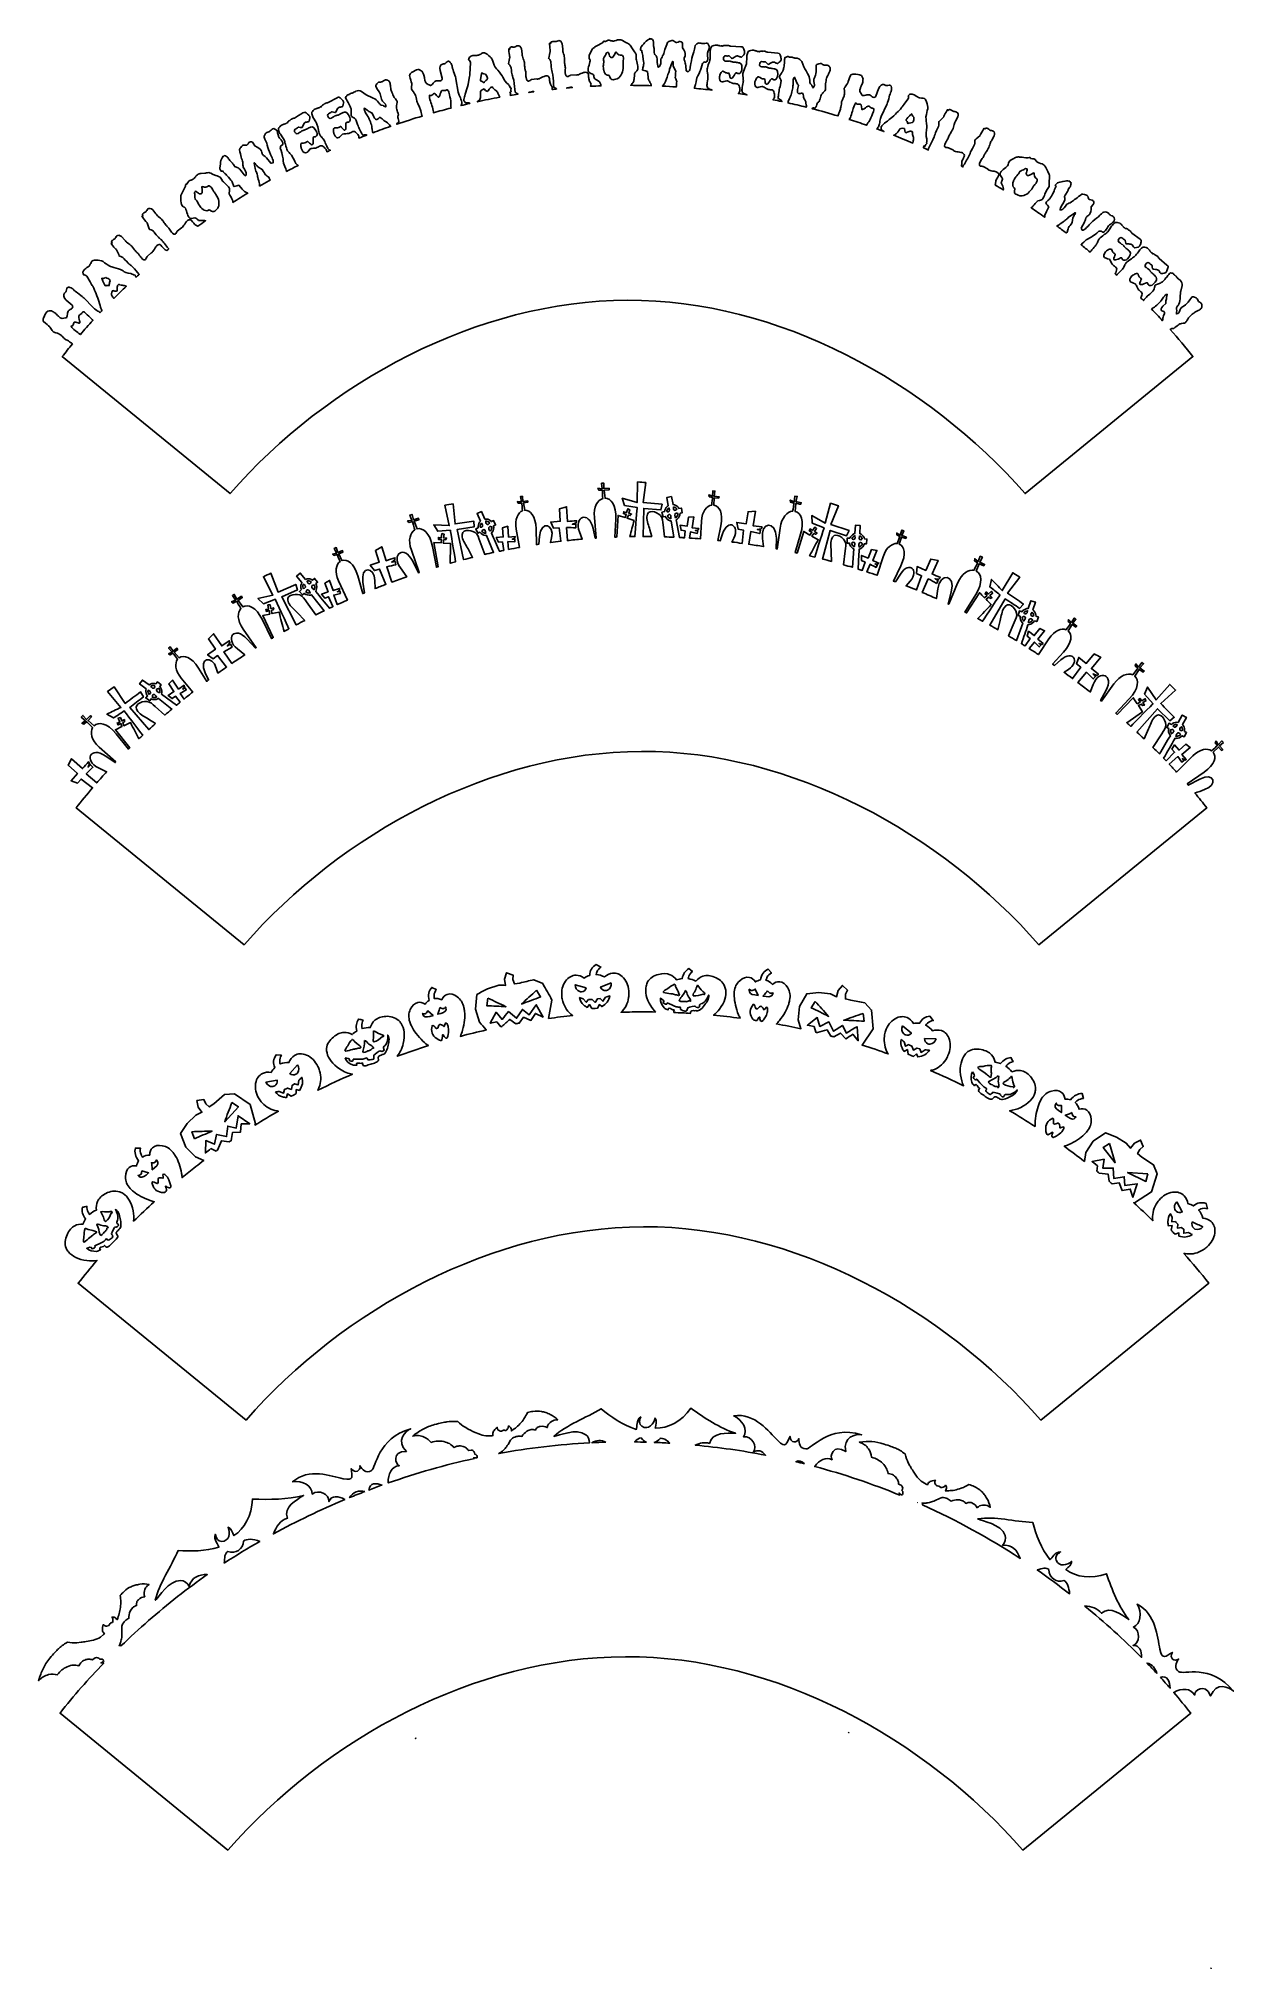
# Model space of a CAD drawing. Header units: centimetres. Extents: x -8.9 to 8.9, y -14.4 to 14.4.
import ezdxf

# ---------------------------------------------------------------- set-up
doc = ezdxf.new("R2010")
doc.units = ezdxf.units.CM
doc.header["$MEASUREMENT"] = 0
doc.layers.add('Layer 1', color=7, linetype='Continuous')

msp = doc.modelspace()

# ---------------------------------------------------------------- linework, layer by layer
at = {"layer": 'Layer 1'}
for points, knots in [([(8.41961, 10.4357), (8.41712, 10.43856), (8.41106, 10.44313), (8.40143, 10.44935), (8.40143, 10.44935), (8.3918, 10.45559), (8.38574, 10.46012), (8.38328, 10.463), (8.38328, 10.463), (8.37931, 10.46758), (8.37484, 10.4752), (8.36984, 10.48586), (8.36984, 10.48586), (8.36484, 10.49652), (8.36039, 10.50414), (8.3564, 10.50875), (8.3564, 10.50875), (8.35293, 10.51275), (8.34224, 10.51809), (8.32433, 10.52457), (8.32433, 10.52457), (8.30282, 10.53203), (8.28864, 10.53264), (8.28165, 10.52658), (8.28165, 10.52658), (8.24075, 10.46615), (8.20886, 10.42847), (8.18645, 10.41297), (8.18645, 10.41297), (8.18645, 10.41297), (8.152, 10.3891), (8.152, 10.3891), (8.152, 10.3891), (8.13972, 10.38047), (8.13028, 10.3723), (8.12374, 10.36468), (8.12374, 10.36468), (8.11988, 10.36037), (8.11355, 10.34785), (8.10464, 10.32711), (8.10464, 10.32711), (8.09575, 10.30637), (8.09075, 10.29557), (8.08969, 10.29465), (8.08969, 10.29465), (8.08048, 10.28674), (8.0681, 10.28092), (8.0526, 10.27713), (8.0526, 10.27713), (8.0554, 10.29779), (8.05757, 10.31322), (8.05921, 10.32333), (8.05921, 10.32333), (8.05487, 10.34471), (8.05312, 10.35921), (8.05405, 10.3668), (8.05405, 10.3668), (8.06209, 10.38257), (8.06958, 10.39405), (8.07662, 10.40117), (8.07662, 10.40117), (8.09398, 10.43006), (8.10414, 10.46348), (8.10691, 10.50166), (8.10691, 10.50166), (8.11231, 10.56998), (8.11456, 10.60736), (8.11628, 10.61493), (8.11628, 10.61493), (8.11628, 10.61493), (8.13652, 10.69851), (8.13652, 10.69851), (8.13652, 10.69851), (8.13954, 10.72775), (8.13025, 10.7541), (8.10866, 10.77741), (8.10866, 10.77741), (8.10509, 10.78127), (8.09929, 10.78596), (8.0913, 10.79146), (8.0913, 10.79146), (8.08334, 10.79694), (8.07752, 10.80165), (8.074, 10.80548), (8.074, 10.80548), (8.0709, 10.80881), (8.06667, 10.81416), (8.06133, 10.82154), (8.06133, 10.82154), (8.05593, 10.82897), (8.0517, 10.83429), (8.04863, 10.83763), (8.04863, 10.83763), (8.04657, 10.83985), (8.04233, 10.84284), (8.03593, 10.84665), (8.03593, 10.84665), (8.02953, 10.85046), (8.02524, 10.85348), (8.02323, 10.85567), (8.02323, 10.85567), (8.02117, 10.85789), (8.01863, 10.86146), (8.01556, 10.86633), (8.01556, 10.86633), (8.01249, 10.87125), (8.0099, 10.8748), (8.00786, 10.87699), (8.00786, 10.87699), (8.00516, 10.87964), (7.99011, 10.88469), (7.96127, 10.89035), (7.96127, 10.89035), (7.9505, 10.87889), (7.93299, 10.85765), (7.90862, 10.82659), (7.90862, 10.82659), (7.88624, 10.79857), (7.86779, 10.77767), (7.85343, 10.76394), (7.85343, 10.76394), (7.84308, 10.75407), (7.83044, 10.74515), (7.81544, 10.73703), (7.81544, 10.73703), (7.81073, 10.73465), (7.79594, 10.72893), (7.77107, 10.7197), (7.77107, 10.7197), (7.74927, 10.71137), (7.73712, 10.70592), (7.73456, 10.70345), (7.73456, 10.70345), (7.73094, 10.69998), (7.72739, 10.68231), (7.72371, 10.65056), (7.72371, 10.65056), (7.72263, 10.63947), (7.71585, 10.62799), (7.70344, 10.61616), (7.70344, 10.61616), (7.66894, 10.58221), (7.64224, 10.55822), (7.62322, 10.54403), (7.62322, 10.54403), (7.6206, 10.5407), (7.60404, 10.52239), (7.57361, 10.48923), (7.57361, 10.48923), (7.56906, 10.48415), (7.56493, 10.47931), (7.5611, 10.4747), (7.5611, 10.4747), (7.54729, 10.48862), (7.53335, 10.50245), (7.51945, 10.51629), (7.51945, 10.51629), (7.52358, 10.52309), (7.52749, 10.53042), (7.53104, 10.53862), (7.53104, 10.53862), (7.54303, 10.56701), (7.54321, 10.58714), (7.53165, 10.59887), (7.53165, 10.59887), (7.52713, 10.60345), (7.52009, 10.60985), (7.51054, 10.618), (7.51054, 10.618), (7.50101, 10.62615), (7.49398, 10.63253), (7.48945, 10.6371), (7.48945, 10.6371), (7.48194, 10.64475), (7.4732, 10.66022), (7.4632, 10.68356), (7.4632, 10.68356), (7.45315, 10.70692), (7.44534, 10.7215), (7.43981, 10.72708), (7.43981, 10.72708), (7.40076, 10.74068), (7.37761, 10.75018), (7.37075, 10.75648), (7.37075, 10.75648), (7.34852, 10.7777), (7.3548, 10.80622), (7.38948, 10.84199), (7.38948, 10.84199), (7.39744, 10.85019), (7.41041, 10.85895), (7.42853, 10.86824), (7.42853, 10.86824), (7.45269, 10.8806), (7.46925, 10.8825), (7.47819, 10.87398), (7.47819, 10.87398), (7.47922, 10.87297), (7.48316, 10.86501), (7.48996, 10.85022), (7.48996, 10.85022), (7.49663, 10.83527), (7.50247, 10.82469), (7.50814, 10.81908), (7.50814, 10.81908), (7.51071, 10.81649), (7.51449, 10.81339), (7.5196, 10.80977), (7.5196, 10.80977), (7.52471, 10.80615), (7.52844, 10.803), (7.53103, 10.8004), (7.53103, 10.8004), (7.53407, 10.7973), (7.5295, 10.7845), (7.51725, 10.76198), (7.51725, 10.76198), (7.50492, 10.73944), (7.50182, 10.72515), (7.50788, 10.71899), (7.50788, 10.71899), (7.51796, 10.70875), (7.53836, 10.71055), (7.56932, 10.72436), (7.56932, 10.72436), (7.60022, 10.73809), (7.61753, 10.74309), (7.6211, 10.73947), (7.6211, 10.73947), (7.62314, 10.73741), (7.6257, 10.73254), (7.62875, 10.72486), (7.62875, 10.72486), (7.63185, 10.71716), (7.63465, 10.71205), (7.63719, 10.70943), (7.63719, 10.70943), (7.64637, 10.70012), (7.65807, 10.69686), (7.67235, 10.69959), (7.67235, 10.69959), (7.68672, 10.70234), (7.69873, 10.7084), (7.70844, 10.71779), (7.70844, 10.71779), (7.75548, 10.76332), (7.76948, 10.79891), (7.75024, 10.82452), (7.75024, 10.82452), (7.74709, 10.82867), (7.73595, 10.8405), (7.7168, 10.85992), (7.7168, 10.85992), (7.71265, 10.86415), (7.7063, 10.86979), (7.6978, 10.87693), (7.6978, 10.87693), (7.68925, 10.88407), (7.6829, 10.88974), (7.67878, 10.89394), (7.67878, 10.89394), (7.67616, 10.89659), (7.67288, 10.90114), (7.66899, 10.90762), (7.66899, 10.90762), (7.66507, 10.91418), (7.66219, 10.91834), (7.66042, 10.92016), (7.66042, 10.92016), (7.65859, 10.92201), (7.65653, 10.92492), (7.65415, 10.92879), (7.65415, 10.92879), (7.65182, 10.93271), (7.64989, 10.93548), (7.64833, 10.93707), (7.64833, 10.93707), (7.64624, 10.93919), (7.64418, 10.94027), (7.64214, 10.94027), (7.64214, 10.94027), (7.64214, 10.94027), (7.63754, 10.94038), (7.63754, 10.94038), (7.63754, 10.94038), (7.63542, 10.94345), (7.62497, 10.95287), (7.60563, 10.96792), (7.60563, 10.96792), (7.60404, 10.96943), (7.60288, 10.96985), (7.60211, 10.96906), (7.60211, 10.96906), (7.60134, 10.96829), (7.6002, 10.96866), (7.59859, 10.9702), (7.59859, 10.9702), (7.57996, 10.98798), (7.58129, 11.00788), (7.60266, 11.02981), (7.60266, 11.02981), (7.61806, 11.04563), (7.63539, 11.04426), (7.65473, 11.02581), (7.65473, 11.02581), (7.65473, 11.02581), (7.66116, 11.01965), (7.66116, 11.01965), (7.66116, 11.01965), (7.66336, 11.01764), (7.66746, 11.01491), (7.6737, 11.01171), (7.6737, 11.01171), (7.67986, 11.00846), (7.68423, 11.00549), (7.68688, 11.00282), (7.68688, 11.00282), (7.68791, 11.00179), (7.68995, 10.99242), (7.69283, 10.9748), (7.69283, 10.9748), (7.69571, 10.95715), (7.69791, 10.94757), (7.6995, 10.94599), (7.6995, 10.94599), (7.70053, 10.94493), (7.71371, 10.94319), (7.73913, 10.94072), (7.73913, 10.94072), (7.76461, 10.93829), (7.7813, 10.93297), (7.78914, 10.92503), (7.78914, 10.92503), (7.79229, 10.92185), (7.79613, 10.91566), (7.80062, 10.90654), (7.80062, 10.90654), (7.80511, 10.89742), (7.80919, 10.89098), (7.81287, 10.88725), (7.81287, 10.88725), (7.81911, 10.8809), (7.82306, 10.87743), (7.82459, 10.87688), (7.82459, 10.87688), (7.86272, 10.87968), (7.8855, 10.8845), (7.89264, 10.89143), (7.89264, 10.89143), (7.90087, 10.89937), (7.90894, 10.91347), (7.91696, 10.93379), (7.91696, 10.93379), (7.92495, 10.95411), (7.92879, 10.96999), (7.92855, 10.98136), (7.92855, 10.98136), (7.92794, 10.98604), (7.92236, 10.99377), (7.91175, 11.00451), (7.91175, 11.00451), (7.91175, 11.00451), (7.79539, 11.10122), (7.79539, 11.10122), (7.79539, 11.10122), (7.79166, 11.105), (7.78703, 11.11125), (7.78137, 11.12001), (7.78137, 11.12001), (7.77579, 11.12887), (7.77095, 11.13501), (7.76714, 11.13861), (7.76714, 11.13861), (7.76439, 11.14123), (7.75973, 11.14398), (7.75306, 11.14687), (7.75306, 11.14687), (7.74642, 11.14978), (7.74203, 11.15227), (7.73986, 11.15436), (7.73986, 11.15436), (7.72248, 11.17), (7.70761, 11.17632), (7.69528, 11.1733), (7.69528, 11.1733), (7.69454, 11.17793), (7.69414, 11.18073), (7.69409, 11.18179), (7.69409, 11.18179), (7.69192, 11.18385), (7.68845, 11.18597), (7.68372, 11.18803), (7.68372, 11.18803), (7.6789, 11.19012), (7.6757, 11.19195), (7.67412, 11.19351), (7.67412, 11.19351), (7.67192, 11.1956), (7.66983, 11.19883), (7.66782, 11.20325), (7.66782, 11.20325), (7.66578, 11.20762), (7.66353, 11.21098), (7.66107, 11.21333), (7.66107, 11.21333), (7.65861, 11.21568), (7.65496, 11.21997), (7.64993, 11.22616), (7.64993, 11.22616), (7.64496, 11.2324), (7.64112, 11.2368), (7.63839, 11.23939), (7.63839, 11.23939), (7.6286, 11.24876), (7.62262, 11.25392), (7.62053, 11.255), (7.62053, 11.255), (7.59026, 11.27011), (7.56989, 11.27527), (7.55933, 11.27058), (7.55933, 11.27058), (7.54171, 11.26283), (7.52565, 11.25108), (7.51102, 11.23547), (7.51102, 11.23547), (7.50713, 11.23132), (7.49369, 11.21317), (7.47064, 11.18099), (7.47064, 11.18099), (7.45381, 11.15768), (7.43807, 11.13982), (7.42328, 11.12733), (7.42328, 11.12733), (7.41492, 11.12056), (7.39333, 11.10513), (7.35877, 11.08103), (7.35877, 11.08103), (7.32758, 11.05957), (7.3085, 11.04489), (7.30117, 11.03706), (7.30117, 11.03706), (7.29926, 11.03396), (7.29638, 11.02984), (7.29254, 11.02465), (7.29254, 11.02465), (7.28484, 11.01428), (7.28182, 11.00679), (7.28349, 11.00227), (7.28349, 11.00227), (7.27105, 10.98163), (7.26253, 10.96618), (7.25783, 10.95591), (7.25783, 10.95591), (7.24764, 10.94297), (7.23034, 10.92397), (7.206, 10.89908), (7.206, 10.89908), (7.18494, 10.87744), (7.171, 10.86275), (7.16356, 10.85452), (7.16356, 10.85452), (7.15568, 10.86169), (7.1479, 10.86894), (7.13999, 10.87608), (7.13999, 10.87608), (7.14568, 10.88526), (7.15084, 10.89563), (7.15528, 10.90754), (7.15528, 10.90754), (7.16602, 10.93686), (7.16518, 10.95702), (7.15287, 10.96794), (7.15287, 10.96794), (7.14808, 10.97225), (7.14067, 10.97826), (7.13067, 10.9858), (7.13067, 10.9858), (7.12062, 10.99342), (7.11323, 10.99937), (7.10844, 11.00369), (7.10844, 11.00369), (7.10042, 11.01089), (7.09085, 11.02581), (7.07949, 11.04848), (7.07949, 11.04848), (7.06811, 11.07118), (7.05949, 11.08526), (7.05361, 11.09052), (7.05361, 11.09052), (7.01347, 11.10171), (6.99014, 11.11034), (6.98323, 11.11656), (6.98323, 11.11656), (6.96037, 11.13717), (6.96542, 11.16622), (6.99828, 11.20366), (6.99828, 11.20366), (7.00582, 11.21223), (7.01831, 11.22157), (7.03585, 11.23163), (7.03585, 11.23163), (7.05924, 11.24504), (7.07554, 11.24761), (7.08472, 11.23936), (7.08472, 11.23936), (7.08578, 11.23838), (7.08999, 11.2305), (7.09731, 11.21581), (7.09731, 11.21581), (7.10459, 11.20105), (7.11117, 11.19107), (7.11715, 11.1857), (7.11715, 11.1857), (7.11982, 11.18329), (7.12379, 11.18038), (7.12908, 11.17707), (7.12908, 11.17707), (7.13437, 11.17376), (7.13834, 11.17083), (7.14101, 11.16839), (7.14101, 11.16839), (7.14426, 11.16548), (7.14037, 11.15249), (7.12932, 11.12942), (7.12932, 11.12942), (7.11818, 11.10632), (7.11585, 11.09193), (7.12228, 11.08613), (7.12228, 11.08613), (7.13297, 11.07647), (7.15337, 11.07938), (7.18358, 11.09486), (7.18358, 11.09486), (7.2138, 11.11021), (7.23086, 11.11619), (7.23464, 11.11277), (7.23464, 11.11277), (7.23678, 11.11084), (7.23961, 11.10613), (7.24313, 11.09864), (7.24313, 11.09864), (7.24662, 11.09118), (7.24969, 11.08626), (7.25239, 11.08382), (7.25239, 11.08382), (7.26207, 11.07506), (7.27401, 11.0725), (7.28819, 11.07594), (7.28819, 11.07594), (7.30221, 11.07933), (7.31388, 11.08591), (7.32306, 11.09584), (7.32306, 11.09584), (7.36772, 11.14381), (7.38008, 11.18037), (7.35933, 11.20461), (7.35933, 11.20461), (7.35594, 11.20855), (7.34417, 11.21969), (7.32393, 11.23792), (7.32393, 11.23792), (7.31954, 11.24186), (7.3129, 11.2471), (7.30398, 11.25374), (7.30398, 11.25374), (7.29504, 11.26033), (7.28842, 11.26562), (7.28403, 11.26959), (7.28403, 11.26959), (7.28128, 11.27205), (7.27779, 11.27642), (7.27353, 11.28261), (7.27353, 11.28261), (7.26927, 11.28891), (7.26615, 11.2929), (7.26422, 11.29462), (7.26422, 11.29462), (7.26422, 11.29462), (7.2575, 11.30285), (7.2575, 11.30285), (7.2575, 11.30285), (7.25493, 11.30663), (7.25287, 11.30925), (7.25123, 11.31076), (7.25123, 11.31076), (7.24903, 11.31272), (7.24692, 11.31367), (7.24485, 11.31356), (7.24485, 11.31356), (7.24485, 11.31356), (7.24027, 11.31337), (7.24027, 11.31337), (7.24027, 11.31337), (7.23799, 11.31639), (7.22688, 11.32496), (7.20693, 11.33911), (7.20693, 11.33911), (7.20529, 11.34059), (7.20415, 11.34094), (7.20341, 11.34012), (7.20341, 11.34012), (7.20267, 11.3393), (7.20153, 11.33967), (7.19986, 11.34115), (7.19986, 11.34115), (7.1807, 11.3584), (7.18129, 11.37851), (7.20153, 11.40148), (7.20153, 11.40148), (7.21614, 11.41804), (7.23331, 11.41736), (7.25315, 11.39947), (7.25315, 11.39947), (7.25315, 11.39947), (7.25976, 11.39349), (7.25976, 11.39349), (7.25976, 11.39349), (7.26193, 11.39153), (7.26624, 11.3891), (7.27265, 11.38627), (7.27265, 11.38627), (7.279, 11.38339), (7.28352, 11.38069), (7.28633, 11.37817), (7.28633, 11.37817), (7.28741, 11.37719), (7.28993, 11.36806), (7.29374, 11.35068), (7.29374, 11.35068), (7.2976, 11.3333), (7.30028, 11.3239), (7.30197, 11.32242), (7.30197, 11.32242), (7.30305, 11.32141), (7.31634, 11.32046), (7.34192, 11.31946), (7.34192, 11.31946), (7.36756, 11.31845), (7.38452, 11.31414), (7.39283, 11.30668), (7.39283, 11.30668), (7.39611, 11.30372), (7.40026, 11.29782), (7.40529, 11.28898), (7.40529, 11.28898), (7.41026, 11.28017), (7.41468, 11.27403), (7.41855, 11.27054), (7.41855, 11.27054), (7.42516, 11.26456), (7.42927, 11.26136), (7.43088, 11.26088), (7.43088, 11.26088), (7.46895, 11.26601), (7.49097, 11.27149), (7.49785, 11.2789), (7.49785, 11.2789), (7.50563, 11.28726), (7.51304, 11.30181), (7.5201, 11.32266), (7.5201, 11.32266), (7.52714, 11.34343), (7.53005, 11.35933), (7.52925, 11.37063), (7.52925, 11.37063), (7.5284, 11.37521), (7.52237, 11.38259), (7.51121, 11.39267), (7.51121, 11.39267), (7.51121, 11.39267), (7.38977, 11.48202), (7.38977, 11.48202), (7.38977, 11.48202), (7.38588, 11.48554), (7.38085, 11.49152), (7.37477, 11.49985), (7.37477, 11.49985), (7.36868, 11.50829), (7.36366, 11.51424), (7.35977, 11.51776), (7.35977, 11.51776), (7.35699, 11.52027), (7.35226, 11.52287), (7.34554, 11.52551), (7.34554, 11.52551), (7.33887, 11.52818), (7.3344, 11.53051), (7.3322, 11.53252), (7.3322, 11.53252), (7.31439, 11.54755), (7.29955, 11.55342), (7.28741, 11.5498), (7.28741, 11.5498), (7.28643, 11.55438), (7.28588, 11.55716), (7.2858, 11.55819), (7.2858, 11.55819), (7.28352, 11.56012), (7.27993, 11.56203), (7.27511, 11.56385), (7.27511, 11.56385), (7.27019, 11.56565), (7.26691, 11.56732), (7.26521, 11.56877), (7.26521, 11.56877), (7.26293, 11.5707), (7.26066, 11.5738), (7.25844, 11.57811), (7.25844, 11.57811), (7.25619, 11.58232), (7.25378, 11.58554), (7.25124, 11.58774), (7.25124, 11.58774), (7.24867, 11.58994), (7.24478, 11.59398), (7.23949, 11.59988), (7.23949, 11.59988), (7.2342, 11.60581), (7.23012, 11.60996), (7.22729, 11.61239), (7.22729, 11.61239), (7.217, 11.62117), (7.21081, 11.62599), (7.20869, 11.62692), (7.20869, 11.62692), (7.17768, 11.64028), (7.15704, 11.64433), (7.1467, 11.63906), (7.1467, 11.63906), (7.12948, 11.63041), (7.11397, 11.61789), (7.10008, 11.60159), (7.10008, 11.60159), (7.09638, 11.59728), (7.08383, 11.57849), (7.06235, 11.54534), (7.06235, 11.54534), (7.04669, 11.52126), (7.03179, 11.50266), (7.01764, 11.48949), (7.01764, 11.48949), (7.00957, 11.48232), (6.98875, 11.46584), (6.95536, 11.44009), (6.95536, 11.44009), (6.9252, 11.4171), (6.90678, 11.40151), (6.89985, 11.39334), (6.89985, 11.39334), (6.8981, 11.39016), (6.89543, 11.38591), (6.89183, 11.38056), (6.89183, 11.38056), (6.88466, 11.36984), (6.88199, 11.36228), (6.88392, 11.35783), (6.88392, 11.35783), (6.87252, 11.33664), (6.86474, 11.32087), (6.86056, 11.31036), (6.86056, 11.31036), (6.85103, 11.29697), (6.83463, 11.27721), (6.81151, 11.25115), (6.81151, 11.25115), (6.78481, 11.22088), (6.77002, 11.20355), (6.7665, 11.19844), (6.7665, 11.19844), (6.72192, 11.23535), (6.67699, 11.27194), (6.6318, 11.30835), (6.6318, 11.30835), (6.66403, 11.33671), (6.68993, 11.36013), (6.70935, 11.37852), (6.70935, 11.37852), (6.75092, 11.40276), (6.78015, 11.41974), (6.7974, 11.43027), (6.7974, 11.43027), (6.82333, 11.44556), (6.85675, 11.47139), (6.89765, 11.50761), (6.89765, 11.50761), (6.90151, 11.50994), (6.90813, 11.51131), (6.91755, 11.51171), (6.91755, 11.51171), (6.92694, 11.51211), (6.93335, 11.51086), (6.93668, 11.50801), (6.93668, 11.50801), (6.93668, 11.50801), (6.94062, 11.50327), (6.94062, 11.50327), (6.94062, 11.50327), (6.94062, 11.50327), (6.94448, 11.49853), (6.94448, 11.49853), (6.94448, 11.49853), (6.9584, 11.48665), (6.97644, 11.49374), (6.99853, 11.51978), (6.99853, 11.51978), (7.00409, 11.52634), (7.01081, 11.53764), (7.01866, 11.55383), (7.01866, 11.55383), (7.02662, 11.57002), (7.03329, 11.5814), (7.03882, 11.58793), (7.03882, 11.58793), (7.04618, 11.59661), (7.05938, 11.60735), (7.07845, 11.62008), (7.07845, 11.62008), (7.09758, 11.63283), (7.11078, 11.6435), (7.11816, 11.6522), (7.11816, 11.6522), (7.12324, 11.65821), (7.12644, 11.66974), (7.12771, 11.68686), (7.12771, 11.68686), (7.12901, 11.70403), (7.12676, 11.71504), (7.12107, 11.71991), (7.12107, 11.71991), (7.11594, 11.7243), (7.10668, 11.72962), (7.09337, 11.73589), (7.09337, 11.73589), (7.07998, 11.74213), (7.07104, 11.74719), (7.06649, 11.75105), (7.06649, 11.75105), (7.06189, 11.75489), (7.05543, 11.7615), (7.04646, 11.76999), (7.04646, 11.76999), (7.03757, 11.77859), (7.0308, 11.78478), (7.02617, 11.78854), (7.02617, 11.78854), (7.01918, 11.7942), (7.00752, 11.79709), (6.99114, 11.79714), (6.99114, 11.79714), (6.97474, 11.79719), (6.96301, 11.79463), (6.9559, 11.78947), (6.9559, 11.78947), (6.92518, 11.7614), (6.90314, 11.73917), (6.8897, 11.72274), (6.8897, 11.72274), (6.85329, 11.6993), (6.8175, 11.66945), (6.78231, 11.63326), (6.78231, 11.63326), (6.74098, 11.59191), (6.71402, 11.56449), (6.70127, 11.55113), (6.70127, 11.55113), (6.68436, 11.53383), (6.66703, 11.52459), (6.64936, 11.52343), (6.64936, 11.52343), (6.63677, 11.54002), (6.63179, 11.55052), (6.63438, 11.55484), (6.63438, 11.55484), (6.63438, 11.55484), (6.68185, 11.64149), (6.68185, 11.64149), (6.68185, 11.64149), (6.68518, 11.64797), (6.69018, 11.66176), (6.69693, 11.68295), (6.69693, 11.68295), (6.7018, 11.70189), (6.70669, 11.71441), (6.71161, 11.72055), (6.71161, 11.72055), (6.71471, 11.72441), (6.72185, 11.7301), (6.73299, 11.73756), (6.73299, 11.73756), (6.74416, 11.74502), (6.7518, 11.75124), (6.7558, 11.75624), (6.7558, 11.75624), (6.77318, 11.77788), (6.78239, 11.81577), (6.78311, 11.87025), (6.78311, 11.87025), (6.78311, 11.87025), (6.81237, 11.90697), (6.81237, 11.90697), (6.81237, 11.90697), (6.82666, 11.93203), (6.82449, 11.95216), (6.80591, 11.96722), (6.80591, 11.96722), (6.80181, 11.97053), (6.79213, 11.97373), (6.77712, 11.97712), (6.77712, 11.97712), (6.76207, 11.98051), (6.75249, 11.98373), (6.74831, 11.98694), (6.74831, 11.98694), (6.74532, 11.98919), (6.74156, 11.99781), (6.73714, 12.01284), (6.73714, 12.01284), (6.73264, 12.02784), (6.72949, 12.03602), (6.72769, 12.03739), (6.72769, 12.03739), (6.72052, 12.04284), (6.70602, 12.04871), (6.68425, 12.05496), (6.68425, 12.05496), (6.6625, 12.06115), (6.64848, 12.06263), (6.64223, 12.05933), (6.64223, 12.05933), (6.57259, 12.01028), (6.52171, 11.97199), (6.48914, 11.94487), (6.48914, 11.94487), (6.46096, 11.9296), (6.4386, 11.91833), (6.42223, 11.91116), (6.42223, 11.91116), (6.42223, 11.91116), (6.40125, 11.88147), (6.40125, 11.88147), (6.40125, 11.88147), (6.3745, 11.84363), (6.34749, 11.82527), (6.32021, 11.82625), (6.32021, 11.82625), (6.31796, 11.84138), (6.32696, 11.86499), (6.34722, 11.89695), (6.34722, 11.89695), (6.37111, 11.93513), (6.38506, 11.96119), (6.38902, 11.97519), (6.38902, 11.97519), (6.38894, 11.99845), (6.38738, 12.01617), (6.38439, 12.02829), (6.38439, 12.02829), (6.39939, 12.05356), (6.41183, 12.07226), (6.42172, 12.08441), (6.42172, 12.08441), (6.43087, 12.10425), (6.4373, 12.11992), (6.44109, 12.13137), (6.44109, 12.13137), (6.45535, 12.15447), (6.46681, 12.17127), (6.47543, 12.18172), (6.47543, 12.18172), (6.48384, 12.21461), (6.48443, 12.2339), (6.47723, 12.23935), (6.47723, 12.23935), (6.47723, 12.23935), (6.47088, 12.24213), (6.47088, 12.24213), (6.47088, 12.24213), (6.47088, 12.24213), (6.46453, 12.24493), (6.46453, 12.24493), (6.46453, 12.24493), (6.46276, 12.24628), (6.46215, 12.24803), (6.46284, 12.25025), (6.46284, 12.25025), (6.46348, 12.25239), (6.46295, 12.25417), (6.46115, 12.25554), (6.46115, 12.25554), (6.45697, 12.25872), (6.45446, 12.25787), (6.45377, 12.25305), (6.45377, 12.25305), (6.43284, 12.26138), (6.40326, 12.26035), (6.36683, 12.25202), (6.36683, 12.25202), (6.36067, 12.25107), (6.33222, 12.2431), (6.28193, 12.22765), (6.28193, 12.22765), (6.27248, 12.22466), (6.26105, 12.21307), (6.24764, 12.19288), (6.24764, 12.19288), (6.25261, 12.18333), (6.25645, 12.17587), (6.25904, 12.17063), (6.25904, 12.17063), (6.25618, 12.16915), (6.2533, 12.16637), (6.25039, 12.1623), (6.25039, 12.1623), (6.24587, 12.15595), (6.2415, 12.14508), (6.23735, 12.12973), (6.23735, 12.12973), (6.2332, 12.11436), (6.22902, 12.10383), (6.22486, 12.09801), (6.22486, 12.09801), (6.19494, 12.03983), (6.17721, 12.00702), (6.17181, 11.99945), (6.17181, 11.99945), (6.16557, 11.99075), (6.15429, 11.97947), (6.1381, 11.96556), (6.1381, 11.96556), (6.12191, 11.95164), (6.11074, 11.94035), (6.1045, 11.93164), (6.1045, 11.93164), (6.12532, 11.90497), (6.14128, 11.88526), (6.15236, 11.87235), (6.15236, 11.87235), (6.12236, 11.81634), (6.10418, 11.78046), (6.09794, 11.76461), (6.09794, 11.76461), (6.09461, 11.75643), (6.09262, 11.74225), (6.09199, 11.72217), (6.09199, 11.72217), (6.09194, 11.72034), (6.09178, 11.71884), (6.0917, 11.71709), (6.0917, 11.71709), (6.0236, 11.76546), (5.95504, 11.81298), (5.88601, 11.85959), (5.88601, 11.85959), (5.89133, 11.86213), (5.8962, 11.86475), (5.90011, 11.86747), (5.90011, 11.86747), (5.90792, 11.87244), (5.91935, 11.88446), (5.93437, 11.90351), (5.93437, 11.90351), (5.95831, 11.9328), (5.9725, 11.94965), (5.97684, 11.95397), (5.97684, 11.95397), (5.98121, 11.95831), (5.99388, 11.96236), (6.01489, 11.96596), (6.01489, 11.96596), (6.0359, 11.96956), (6.05135, 11.97832), (6.06122, 11.99231), (6.06122, 11.99231), (6.07104, 12.00625), (6.08202, 12.02927), (6.09384, 12.06131), (6.09384, 12.06131), (6.10572, 12.09338), (6.11654, 12.11645), (6.12636, 12.13045), (6.12636, 12.13045), (6.12636, 12.13045), (6.15644, 12.17329), (6.15644, 12.17329), (6.15644, 12.17329), (6.15909, 12.21046), (6.15914, 12.23899), (6.15673, 12.25891), (6.15673, 12.25891), (6.1612, 12.31212), (6.16141, 12.34405), (6.15766, 12.35442), (6.15766, 12.35442), (6.14594, 12.37818), (6.13647, 12.39556), (6.12948, 12.40652), (6.12948, 12.40652), (6.12948, 12.40652), (6.10564, 12.45946), (6.10564, 12.45946), (6.10564, 12.45946), (6.09762, 12.47716), (6.08492, 12.492), (6.06765, 12.50399), (6.06765, 12.50399), (6.06014, 12.50896), (6.04752, 12.51481), (6.02854, 12.51949), (6.02854, 12.51949), (6.00965, 12.52428), (5.99708, 12.52872), (5.99073, 12.53272), (5.99073, 12.53272), (5.98692, 12.53513), (5.98158, 12.53896), (5.9747, 12.54415), (5.9747, 12.54415), (5.96779, 12.54939), (5.96242, 12.55323), (5.95864, 12.55563), (5.95864, 12.55563), (5.95864, 12.55563), (5.95644, 12.56463), (5.95644, 12.56463), (5.95644, 12.56463), (5.94861, 12.57466), (5.94276, 12.58088), (5.939, 12.58328), (5.939, 12.58328), (5.93643, 12.58489), (5.92672, 12.58685), (5.90987, 12.58907), (5.90987, 12.58907), (5.89296, 12.59135), (5.88333, 12.5933), (5.88077, 12.59492), (5.88077, 12.59492), (5.87889, 12.59611), (5.87802, 12.59788), (5.87826, 12.60032), (5.87826, 12.60032), (5.87845, 12.6027), (5.87728, 12.60474), (5.87477, 12.60633), (5.87477, 12.60633), (5.86842, 12.61035), (5.85728, 12.60898), (5.84138, 12.60215), (5.84138, 12.60215), (5.79436, 12.60498), (5.75925, 12.60869), (5.73584, 12.61345), (5.73584, 12.61345), (5.71703, 12.61435), (5.70605, 12.61501), (5.70282, 12.61541), (5.70282, 12.61541), (5.6897, 12.61692), (5.67313, 12.61353), (5.65318, 12.60512), (5.65318, 12.60512), (5.60301, 12.58459), (5.57174, 12.56355), (5.55878, 12.54228), (5.55878, 12.54228), (5.55209, 12.53133), (5.54867, 12.52508), (5.54854, 12.52344), (5.54854, 12.52344), (5.54706, 12.50836), (5.54621, 12.49923), (5.54597, 12.496), (5.54597, 12.496), (5.53816, 12.48327), (5.51941, 12.4656), (5.48993, 12.443), (5.48993, 12.443), (5.4604, 12.42043), (5.44183, 12.40265), (5.43408, 12.3899), (5.43408, 12.3899), (5.43001, 12.38318), (5.42702, 12.37585), (5.42508, 12.36778), (5.42508, 12.36778), (5.42312, 12.35971), (5.42878, 12.34542), (5.44193, 12.32486), (5.44193, 12.32486), (5.45503, 12.3043), (5.46066, 12.29126), (5.45894, 12.28562), (5.45894, 12.28562), (5.45217, 12.26379), (5.44632, 12.24681), (5.4414, 12.23477), (5.4414, 12.23477), (5.44103, 12.22741), (5.44566, 12.21519), (5.45521, 12.19823), (5.45521, 12.19823), (5.47032, 12.17037), (5.47632, 12.146), (5.47331, 12.12507), (5.47331, 12.12507), (5.43349, 12.14939), (5.39346, 12.17328), (5.3534, 12.19704), (5.3534, 12.19704), (5.35441, 12.20178), (5.35568, 12.21146), (5.35721, 12.2262), (5.35721, 12.2262), (5.3593, 12.24599), (5.36113, 12.25792), (5.36274, 12.26192), (5.36274, 12.26192), (5.37126, 12.28007), (5.38015, 12.29682), (5.38941, 12.31206), (5.38941, 12.31206), (5.3942, 12.31992), (5.39878, 12.32677), (5.40309, 12.33246), (5.40309, 12.33246), (5.41293, 12.35418), (5.40507, 12.37313), (5.3788, 12.38794), (5.3788, 12.38794), (5.36697, 12.39474), (5.34546, 12.40077), (5.31437, 12.40596), (5.31437, 12.40596), (5.28325, 12.41112), (5.26193, 12.4171), (5.25013, 12.4239), (5.25013, 12.4239), (5.25013, 12.4239), (5.24727, 12.42861), (5.24727, 12.42861), (5.24727, 12.42861), (5.24727, 12.42861), (5.24536, 12.43279), (5.24536, 12.43279), (5.24536, 12.43279), (5.24536, 12.43279), (5.17464, 12.47356), (5.17464, 12.47356), (5.17464, 12.47356), (5.17112, 12.47467), (5.16332, 12.47584), (5.1513, 12.47711), (5.1513, 12.47711), (5.13921, 12.47835), (5.13228, 12.47949), (5.13045, 12.48055), (5.13045, 12.48055), (5.11188, 12.49124), (5.11235, 12.51399), (5.13198, 12.54887), (5.13198, 12.54887), (5.1414, 12.56562), (5.15516, 12.58488), (5.17323, 12.60658), (5.17323, 12.60658), (5.17638, 12.61216), (5.18016, 12.62031), (5.18453, 12.63097), (5.18453, 12.63097), (5.18887, 12.64163), (5.19223, 12.64915), (5.19472, 12.65351), (5.19472, 12.65351), (5.20004, 12.66446), (5.20911, 12.67944), (5.22189, 12.69838), (5.22189, 12.69838), (5.23467, 12.71738), (5.24356, 12.73121), (5.24845, 12.73989), (5.24845, 12.73989), (5.26004, 12.76037), (5.26917, 12.78556), (5.27581, 12.81553), (5.27581, 12.81553), (5.28578, 12.83776), (5.29438, 12.85379), (5.30163, 12.86363), (5.30163, 12.86363), (5.30163, 12.86363), (5.33783, 12.928), (5.33783, 12.928), (5.33783, 12.928), (5.35077, 12.96335), (5.34627, 12.98737), (5.32442, 12.99994), (5.32442, 12.99994), (5.31915, 13.00298), (5.31058, 13.00566), (5.29873, 13.00793), (5.29873, 13.00793), (5.2869, 13.01021), (5.27836, 13.0129), (5.27312, 13.01592), (5.27312, 13.01592), (5.26912, 13.01817), (5.26389, 13.02253), (5.25724, 13.02865), (5.25724, 13.02865), (5.25047, 13.03458), (5.24544, 13.03844), (5.24203, 13.04021), (5.24203, 13.04021), (5.23121, 13.04585), (5.22351, 13.04807), (5.21891, 13.04682), (5.21891, 13.04682), (5.21436, 13.04563), (5.20745, 13.04055), (5.19835, 13.03169), (5.19835, 13.03169), (5.19637, 13.03756), (5.19332, 13.04156), (5.18925, 13.04368), (5.18925, 13.04368), (5.17639, 13.02468), (5.15983, 12.99719), (5.13953, 12.96121), (5.13953, 12.96121), (5.13445, 12.95182), (5.1312, 12.94504), (5.12987, 12.94094), (5.12987, 12.94094), (5.12987, 12.94094), (5.12783, 12.93716), (5.12783, 12.93716), (5.12783, 12.93716), (5.07457, 12.88866), (5.04957, 12.86675), (5.05226, 12.87181), (5.05226, 12.87181), (5.05091, 12.8693), (5.05059, 12.8594), (5.05128, 12.8422), (5.05128, 12.8422), (5.05133, 12.82836), (5.04848, 12.8137), (5.04326, 12.79841), (5.04326, 12.79841), (5.03879, 12.79217), (5.02199, 12.762), (4.99272, 12.70768), (4.99272, 12.70768), (4.98833, 12.69953), (4.98319, 12.68654), (4.97729, 12.66876), (4.97729, 12.66876), (4.97136, 12.65098), (4.96623, 12.63796), (4.96184, 12.62984), (4.96184, 12.62984), (4.92959, 12.57277), (4.89958, 12.52094), (4.87183, 12.4744), (4.87183, 12.4744), (4.87117, 12.47263), (4.87135, 12.46972), (4.87202, 12.46622), (4.87202, 12.46622), (4.86419, 12.47035), (4.85644, 12.47466), (4.84858, 12.47876), (4.84858, 12.47876), (4.84903, 12.47947), (4.84969, 12.48029), (4.85006, 12.48096), (4.85006, 12.48096), (4.85107, 12.48284), (4.85199, 12.49353), (4.85284, 12.51319), (4.85284, 12.51319), (4.85369, 12.53285), (4.85477, 12.54475), (4.85615, 12.54883), (4.85615, 12.54883), (4.86361, 12.56738), (4.87158, 12.58458), (4.87994, 12.60029), (4.87994, 12.60029), (4.88428, 12.60841), (4.88846, 12.61548), (4.89245, 12.62146), (4.89245, 12.62146), (4.901, 12.64353), (4.89184, 12.66152), (4.86512, 12.67546), (4.86512, 12.67546), (4.85303, 12.68176), (4.83136, 12.68684), (4.80019, 12.69067), (4.80019, 12.69067), (4.76905, 12.69445), (4.74751, 12.69951), (4.73547, 12.70578), (4.73547, 12.70578), (4.73547, 12.70578), (4.7324, 12.71036), (4.7324, 12.71036), (4.7324, 12.71036), (4.7324, 12.71036), (4.73028, 12.71449), (4.73028, 12.71449), (4.73028, 12.71449), (4.73028, 12.71449), (4.65789, 12.75227), (4.65789, 12.75227), (4.65789, 12.75227), (4.65437, 12.75322), (4.64657, 12.75404), (4.63455, 12.75476), (4.63455, 12.75476), (4.62248, 12.75545), (4.61555, 12.75629), (4.61365, 12.75727), (4.61365, 12.75727), (4.59447, 12.7669), (4.59338, 12.78897), (4.61108, 12.82498), (4.61108, 12.82498), (4.61957, 12.84223), (4.63225, 12.86231), (4.64913, 12.88509), (4.64913, 12.88509), (4.65196, 12.89083), (4.65524, 12.89917), (4.659, 12.91001), (4.659, 12.91001), (4.66276, 12.92088), (4.66567, 12.9285), (4.66789, 12.933), (4.66789, 12.933), (4.6726, 12.94422), (4.6808, 12.9597), (4.69255, 12.97936), (4.69255, 12.97936), (4.70427, 12.9991), (4.71239, 13.01344), (4.71681, 13.02235), (4.71681, 13.02235), (4.72721, 13.04344), (4.73491, 13.069), (4.73972, 13.09908), (4.73972, 13.09908), (4.7484, 13.12178), (4.75607, 13.13826), (4.76279, 13.14853), (4.76279, 13.14853), (4.76279, 13.14853), (4.79533, 13.21481), (4.79533, 13.21481), (4.79533, 13.21481), (4.80618, 13.25069), (4.80017, 13.27402), (4.77734, 13.28474), (4.77734, 13.28474), (4.77181, 13.28733), (4.763, 13.28929), (4.75088, 13.29064), (4.75088, 13.29064), (4.73884, 13.29196), (4.73008, 13.29397), (4.72455, 13.29657), (4.72455, 13.29657), (4.7204, 13.29853), (4.71484, 13.30229), (4.7078, 13.30797), (4.7078, 13.30797), (4.70076, 13.31361), (4.69552, 13.31728), (4.69208, 13.3189), (4.69208, 13.3189), (4.68099, 13.32411), (4.67322, 13.32599), (4.66874, 13.32448), (4.66874, 13.32448), (4.66427, 13.32308), (4.65771, 13.31765), (4.64911, 13.30834), (4.64911, 13.30834), (4.64681, 13.31416), (4.64358, 13.31802), (4.63943, 13.31996), (4.63943, 13.31996), (4.62768, 13.3003), (4.61265, 13.27196), (4.59445, 13.2349), (4.59445, 13.2349), (4.5899, 13.22522), (4.58704, 13.21828), (4.58593, 13.21413), (4.58593, 13.21413), (4.58593, 13.21413), (4.5841, 13.21027), (4.5841, 13.21027), (4.5841, 13.21027), (4.53378, 13.15915), (4.5101, 13.136), (4.5125, 13.14121), (4.5125, 13.14121), (4.51131, 13.13862), (4.51149, 13.12867), (4.51308, 13.11142), (4.51308, 13.11142), (4.51385, 13.09753), (4.51178, 13.08271), (4.50744, 13.06708), (4.50744, 13.06708), (4.50334, 13.06062), (4.48826, 13.02956), (4.46209, 12.97368), (4.46209, 12.97368), (4.45817, 12.96532), (4.45373, 12.95204), (4.44881, 12.93391), (4.44881, 12.93391), (4.44386, 12.91579), (4.43944, 12.9025), (4.43553, 12.89414), (4.43553, 12.89414), (4.40653, 12.83535), (4.37952, 12.78196), (4.35438, 12.73396), (4.35438, 12.73396), (4.35348, 12.73102), (4.35462, 12.72565), (4.35734, 12.71838), (4.35734, 12.71838), (4.33154, 12.73015), (4.30585, 12.74209), (4.27998, 12.75365), (4.27998, 12.75365), (4.28159, 12.756), (4.28363, 12.75807), (4.28485, 12.76071), (4.28485, 12.76071), (4.28755, 12.76653), (4.28813, 12.77211), (4.28673, 12.77751), (4.28673, 12.77751), (4.28673, 12.77751), (4.30533, 12.77465), (4.30533, 12.77465), (4.30533, 12.77465), (4.31009, 12.78664), (4.31425, 12.79486), (4.31798, 12.79944), (4.31798, 12.79944), (4.31798, 12.79944), (4.33325, 12.81465), (4.33325, 12.81465), (4.33325, 12.81465), (4.33624, 12.82113), (4.33513, 12.82558), (4.33, 12.82799), (4.33, 12.82799), (4.33529, 12.85307), (4.3364, 12.87178), (4.33344, 12.88419), (4.33344, 12.88419), (4.32071, 12.93891), (4.31836, 12.97933), (4.32693, 13.00524), (4.32693, 13.00524), (4.33405, 13.02627), (4.33495, 13.06244), (4.32918, 13.11385), (4.32918, 13.11385), (4.32299, 13.17333), (4.32013, 13.20712), (4.32092, 13.21429), (4.32092, 13.21429), (4.32801, 13.2576), (4.33653, 13.29726), (4.34666, 13.33314), (4.34666, 13.33314), (4.34954, 13.34354), (4.34647, 13.36873), (4.33706, 13.409), (4.33706, 13.409), (4.32666, 13.45274), (4.31327, 13.478), (4.29732, 13.4847), (4.29732, 13.4847), (4.28756, 13.48877), (4.27263, 13.49171), (4.25261, 13.49362), (4.25261, 13.49362), (4.23253, 13.49547), (4.21763, 13.49841), (4.20795, 13.50246), (4.20795, 13.50246), (4.2003, 13.50566), (4.18946, 13.51233), (4.17535, 13.52244), (4.17535, 13.52244), (4.16119, 13.5326), (4.15029, 13.53929), (4.14267, 13.5425), (4.14267, 13.5425), (4.12251, 13.55091), (4.1042, 13.55393), (4.08782, 13.55152), (4.08782, 13.55152), (4.07184, 13.54202), (4.06118, 13.53371), (4.05588, 13.52668), (4.05588, 13.52668), (4.06374, 13.51798), (4.06271, 13.50144), (4.05284, 13.47704), (4.05284, 13.47704), (4.05284, 13.47704), (3.99617, 13.40227), (3.99617, 13.40227), (3.99617, 13.40227), (3.97402, 13.37295), (3.95913, 13.35258), (3.9514, 13.34118), (3.9514, 13.34118), (3.94153, 13.32829), (3.91806, 13.30533), (3.88136, 13.27202), (3.88136, 13.27202), (3.86355, 13.2489), (3.8276, 13.21638), (3.77391, 13.17373), (3.77391, 13.17373), (3.73356, 13.14156), (3.70538, 13.11888), (3.68898, 13.106), (3.68898, 13.106), (3.66702, 13.08454), (3.65495, 13.07076), (3.65265, 13.06478), (3.65265, 13.06478), (3.65112, 13.06076), (3.65106, 13.05264), (3.65249, 13.04039), (3.65249, 13.04039), (3.65384, 13.02809), (3.65593, 13.02065), (3.65873, 13.01814), (3.65873, 13.01814), (3.65915, 13.01721), (3.66712, 13.0124), (3.68267, 13.00361), (3.68267, 13.00361), (3.6873, 13.00088), (3.69093, 12.99803), (3.69384, 12.99504), (3.69384, 12.99504), (3.65833, 13.00843), (3.6228, 13.02179), (3.58719, 13.03478), (3.58719, 13.03478), (3.59955, 13.04266), (3.61031, 13.05806), (3.61931, 13.08193), (3.61931, 13.08193), (3.62407, 13.0946), (3.62955, 13.11725), (3.63571, 13.14995), (3.63571, 13.14995), (3.64084, 13.17995), (3.64701, 13.20242), (3.65405, 13.21726), (3.65405, 13.21726), (3.65405, 13.21726), (3.7384, 13.39818), (3.7384, 13.39818), (3.7384, 13.39818), (3.74285, 13.40794), (3.75205, 13.43649), (3.76589, 13.48383), (3.76589, 13.48383), (3.77557, 13.52278), (3.78378, 13.5513), (3.79058, 13.56934), (3.79058, 13.56934), (3.79058, 13.56934), (3.78778, 13.57379), (3.78778, 13.57379), (3.78778, 13.57379), (3.79498, 13.58022), (3.79985, 13.58681), (3.80236, 13.59348), (3.80236, 13.59348), (3.80511, 13.60084), (3.80683, 13.61922), (3.80741, 13.64862), (3.80741, 13.64862), (3.80778, 13.66672), (3.80122, 13.67831), (3.7878, 13.68325), (3.7878, 13.68325), (3.78071, 13.68587), (3.76936, 13.6855), (3.7537, 13.68214), (3.7537, 13.68214), (3.73804, 13.67883), (3.72811, 13.67791), (3.72391, 13.67947), (3.72391, 13.67947), (3.72108, 13.68053), (3.7169, 13.68283), (3.7114, 13.6864), (3.7114, 13.6864), (3.70587, 13.68992), (3.70174, 13.69222), (3.69891, 13.69325), (3.69891, 13.69325), (3.66642, 13.70524), (3.63808, 13.68518), (3.61406, 13.63308), (3.61406, 13.63308), (3.61406, 13.63308), (3.5745, 13.52188), (3.5745, 13.52188), (3.5745, 13.52188), (3.56593, 13.50439), (3.55132, 13.49955), (3.53063, 13.5072), (3.53063, 13.5072), (3.5251, 13.50924), (3.51642, 13.51508), (3.50462, 13.52479), (3.50462, 13.52479), (3.49279, 13.53445), (3.48443, 13.54019), (3.47959, 13.54196), (3.47959, 13.54196), (3.46768, 13.5458), (3.449, 13.54431), (3.42382, 13.53754), (3.42382, 13.53754), (3.39855, 13.53071), (3.38252, 13.52844), (3.37556, 13.53069), (3.37556, 13.53069), (3.37067, 13.53228), (3.36241, 13.54336), (3.35069, 13.56403), (3.35069, 13.56403), (3.339, 13.58475), (3.33325, 13.598), (3.33362, 13.6039), (3.33362, 13.6039), (3.33865, 13.62403), (3.34336, 13.63941), (3.34767, 13.65007), (3.34767, 13.65007), (3.3587, 13.67653), (3.36603, 13.6941), (3.36966, 13.7027), (3.36966, 13.7027), (3.37784, 13.7226), (3.38135, 13.73942), (3.38043, 13.75331), (3.38043, 13.75331), (3.38167, 13.76188), (3.38318, 13.76887), (3.38501, 13.77437), (3.38501, 13.77437), (3.38289, 13.78477), (3.37842, 13.79636), (3.37149, 13.80911), (3.37149, 13.80911), (3.3631, 13.82459), (3.35458, 13.83374), (3.34598, 13.83649), (3.34598, 13.83649), (3.32733, 13.84252), (3.2929, 13.84755), (3.24298, 13.8517), (3.24298, 13.8517), (3.2361, 13.85234), (3.22713, 13.85022), (3.21615, 13.84514), (3.21615, 13.84514), (3.20512, 13.84006), (3.19832, 13.83458), (3.19572, 13.82868), (3.19572, 13.82868), (3.1758, 13.7819), (3.16204, 13.74362), (3.15442, 13.71388), (3.15442, 13.71388), (3.15421, 13.71319), (3.14474, 13.70015), (3.12611, 13.6747), (3.12611, 13.6747), (3.11169, 13.65536), (3.10388, 13.64369), (3.10264, 13.63959), (3.10264, 13.63959), (3.10264, 13.63959), (3.10499, 13.59839), (3.10499, 13.59839), (3.10499, 13.59839), (3.10697, 13.56251), (3.10557, 13.53714), (3.10094, 13.52211), (3.10094, 13.52211), (3.09803, 13.51264), (3.09194, 13.49846), (3.08274, 13.47972), (3.08274, 13.47972), (3.07356, 13.46091), (3.0675, 13.44678), (3.06454, 13.43725), (3.06454, 13.43725), (3.06221, 13.42976), (3.06033, 13.41127), (3.05872, 13.38179), (3.05872, 13.38179), (3.05052, 13.34686), (3.0465, 13.32916), (3.04665, 13.3285), (3.04665, 13.3285), (3.04665, 13.3285), (3.03562, 13.30159), (3.03562, 13.30159), (3.03562, 13.30159), (3.028, 13.28302), (3.02295, 13.26968), (3.02043, 13.26153), (3.02043, 13.26153), (3.01434, 13.24177), (3.01175, 13.23031), (3.01228, 13.22621), (3.01228, 13.22621), (2.88393, 13.26487), (2.75468, 13.30088), (2.62472, 13.33469), (2.62472, 13.33469), (2.63401, 13.34429), (2.64139, 13.34908), (2.64636, 13.34773), (2.64636, 13.34773), (2.64636, 13.34773), (2.65017, 13.34553), (2.65017, 13.34553), (2.65017, 13.34553), (2.65017, 13.34553), (2.64988, 13.34447), (2.64988, 13.34447), (2.64988, 13.34447), (2.64969, 13.34378), (2.65096, 13.34309), (2.65372, 13.34233), (2.65372, 13.34233), (2.65647, 13.34159), (2.66126, 13.34315), (2.66822, 13.34712), (2.66822, 13.34712), (2.67518, 13.35109), (2.67946, 13.35474), (2.68105, 13.35794), (2.68105, 13.35794), (2.692, 13.38728), (2.69989, 13.40945), (2.70468, 13.42432), (2.70468, 13.42432), (2.70614, 13.42686), (2.71045, 13.4299), (2.71772, 13.43342), (2.71772, 13.43342), (2.72497, 13.43694), (2.72899, 13.44006), (2.72973, 13.44281), (2.72973, 13.44281), (2.73298, 13.44929), (2.73915, 13.46892), (2.74817, 13.50179), (2.74817, 13.50179), (2.75534, 13.5278), (2.76336, 13.54616), (2.77233, 13.55698), (2.77233, 13.55698), (2.77556, 13.56047), (2.78522, 13.56963), (2.80135, 13.58429), (2.80135, 13.58429), (2.81336, 13.59495), (2.82082, 13.60546), (2.82368, 13.61572), (2.82368, 13.61572), (2.82598, 13.62392), (2.82614, 13.63858), (2.82405, 13.6598), (2.82405, 13.6598), (2.82199, 13.68097), (2.8217, 13.69584), (2.82328, 13.7042), (2.82328, 13.7042), (2.82847, 13.7396), (2.83397, 13.76789), (2.83984, 13.7891), (2.83984, 13.7891), (2.84362, 13.80281), (2.85235, 13.82249), (2.86601, 13.84813), (2.86601, 13.84813), (2.87969, 13.87382), (2.88847, 13.89348), (2.89226, 13.90719), (2.89226, 13.90719), (2.89663, 13.92288), (2.89485, 13.93809), (2.88684, 13.95288), (2.88684, 13.95288), (2.8788, 13.96759), (2.86644, 13.97727), (2.84975, 13.9819), (2.84975, 13.9819), (2.84613, 13.98291), (2.83861, 13.9833), (2.82726, 13.98312), (2.82726, 13.98312), (2.81588, 13.98293), (2.80845, 13.98333), (2.8048, 13.98434), (2.8048, 13.98434), (2.79898, 13.98595), (2.79104, 13.98982), (2.78101, 13.9959), (2.78101, 13.9959), (2.77096, 14.00199), (2.76302, 14.00585), (2.75722, 14.00746), (2.75722, 14.00746), (2.75214, 14.00886), (2.74042, 14.00733), (2.72216, 14.0027), (2.72216, 14.0027), (2.70044, 13.99691), (2.6885, 13.98947), (2.6862, 13.9805), (2.6862, 13.9805), (2.6867, 13.90726), (2.68186, 13.858), (2.67228, 13.83257), (2.67228, 13.83257), (2.67228, 13.83257), (2.65754, 13.79344), (2.65754, 13.79344), (2.65754, 13.79344), (2.65235, 13.77939), (2.64923, 13.76727), (2.64817, 13.75727), (2.64817, 13.75727), (2.64743, 13.75153), (2.64931, 13.73756), (2.65373, 13.71528), (2.65373, 13.71528), (2.65812, 13.693), (2.66013, 13.68118), (2.65979, 13.67983), (2.65979, 13.67983), (2.65672, 13.66808), (2.64982, 13.65631), (2.63928, 13.64448), (2.63928, 13.64448), (2.62991, 13.66332), (2.62301, 13.67739), (2.61864, 13.68676), (2.61864, 13.68676), (2.603, 13.70216), (2.5934, 13.7133), (2.58988, 13.72015), (2.58988, 13.72015), (2.58753, 13.73759), (2.58713, 13.75113), (2.58887, 13.76098), (2.58887, 13.76098), (2.58673, 13.79437), (2.57604, 13.82718), (2.55656, 13.85951), (2.55656, 13.85951), (2.52206, 13.91722), (2.50296, 13.94976), (2.50007, 13.95701), (2.50007, 13.95701), (2.50007, 13.95701), (2.46967, 14.03752), (2.46967, 14.03752), (2.46967, 14.03752), (2.45573, 14.0634), (2.43329, 14.07996), (2.40247, 14.08708), (2.40247, 14.08708), (2.39739, 14.08827), (2.38998, 14.08885), (2.38035, 14.08893), (2.38035, 14.08893), (2.37075, 14.08896), (2.36331, 14.08957), (2.35823, 14.09076), (2.35823, 14.09076), (2.35381, 14.09179), (2.34736, 14.0938), (2.33881, 14.0969), (2.33881, 14.0969), (2.33024, 14.1), (2.32376, 14.10203), (2.31936, 14.10304), (2.31936, 14.10304), (2.31642, 14.1037), (2.31124, 14.10378), (2.30383, 14.10333), (2.30383, 14.10333), (2.29642, 14.10285), (2.29121, 14.10296), (2.28833, 14.10362), (2.28833, 14.10362), (2.28539, 14.10428), (2.28129, 14.10582), (2.27603, 14.10809), (2.27603, 14.10809), (2.27076, 14.11042), (2.26666, 14.1119), (2.26373, 14.11256), (2.26373, 14.11256), (2.26005, 14.11341), (2.24476, 14.10851), (2.21798, 14.09793), (2.21798, 14.09793), (2.21552, 14.08237), (2.21301, 14.05486), (2.21036, 14.01527), (2.21036, 14.01527), (2.20761, 13.97937), (2.20417, 13.95164), (2.20001, 13.93216), (2.20001, 13.93216), (2.19707, 13.91822), (2.19168, 13.90374), (2.18387, 13.88874), (2.18387, 13.88874), (2.18136, 13.88419), (2.17239, 13.8713), (2.15717, 13.85), (2.15717, 13.85), (2.14386, 13.83098), (2.13688, 13.81944), (2.13616, 13.816), (2.13616, 13.816), (2.13513, 13.81108), (2.14222, 13.79481), (2.15685, 13.76562), (2.15685, 13.76562), (2.16214, 13.75559), (2.16301, 13.74223), (2.15947, 13.72551), (2.15947, 13.72551), (2.15013, 13.67804), (2.14158, 13.64309), (2.13388, 13.62076), (2.13388, 13.62076), (2.13359, 13.61647), (2.13023, 13.59203), (2.1238, 13.54747), (2.1238, 13.54747), (2.12039, 13.5212), (2.11938, 13.50096), (2.12073, 13.48677), (2.12073, 13.48677), (2.14978, 13.47269), (2.16629, 13.46161), (2.17031, 13.45335), (2.17031, 13.45335), (2.17169, 13.4515), (2.17285, 13.44716), (2.17393, 13.44168), (2.17393, 13.44168), (2.12932, 13.45126), (2.08461, 13.46039), (2.03987, 13.46938), (2.03987, 13.46938), (2.04151, 13.47158), (2.04328, 13.47393), (2.04535, 13.4766), (2.04535, 13.4766), (2.05469, 13.48864), (2.06025, 13.49883), (2.06197, 13.50719), (2.06197, 13.50719), (2.06546, 13.52394), (2.06512, 13.54317), (2.06089, 13.56495), (2.06089, 13.56495), (2.05475, 13.59506), (2.04353, 13.6117), (2.02731, 13.61472), (2.02731, 13.61472), (2.02099, 13.61591), (2.01154, 13.61715), (1.99905, 13.6184), (1.99905, 13.6184), (1.98651, 13.61964), (1.97712, 13.62089), (1.97079, 13.62208), (1.97079, 13.62208), (1.96026, 13.62406), (1.94428, 13.63179), (1.92279, 13.64523), (1.92279, 13.64523), (1.90128, 13.6587), (1.88662, 13.66619), (1.8789, 13.66764), (1.8789, 13.66764), (1.83879, 13.65629), (1.81437, 13.65147), (1.80521, 13.65319), (1.80521, 13.65319), (1.77499, 13.65888), (1.7642, 13.68629), (1.7728, 13.73537), (1.7728, 13.73537), (1.77478, 13.74661), (1.78058, 13.76109), (1.79032, 13.77881), (1.79032, 13.77881), (1.80334, 13.80244), (1.81596, 13.8131), (1.82808, 13.81082), (1.82808, 13.81082), (1.82951, 13.81056), (1.83721, 13.806), (1.85107, 13.7973), (1.85107, 13.7973), (1.86496, 13.78849), (1.87584, 13.78341), (1.88364, 13.78193), (1.88364, 13.78193), (1.88721, 13.78127), (1.89211, 13.78085), (1.89838, 13.78079), (1.89838, 13.78079), (1.90462, 13.78071), (1.90952, 13.78026), (1.91312, 13.7796), (1.91312, 13.7796), (1.91738, 13.77881), (1.92082, 13.76568), (1.92336, 13.74023), (1.92336, 13.74023), (1.92587, 13.71472), (1.93135, 13.70123), (1.93984, 13.69964), (1.93984, 13.69964), (1.95397, 13.69699), (1.9699, 13.71009), (1.98773, 13.73901), (1.98773, 13.73901), (2.00556, 13.76785), (2.01705, 13.78182), (2.02207, 13.78089), (2.02207, 13.78089), (2.0249, 13.78036), (2.0298, 13.77782), (2.03665, 13.77327), (2.03665, 13.77327), (2.04353, 13.76872), (2.04872, 13.7661), (2.05234, 13.76544), (2.05234, 13.76544), (2.06517, 13.76303), (2.07671, 13.767), (2.087, 13.77737), (2.087, 13.77737), (2.09732, 13.78779), (2.10383, 13.7996), (2.10655, 13.81285), (2.10655, 13.81285), (2.11978, 13.87699), (2.11126, 13.91413), (2.08094, 13.92419), (2.08094, 13.92419), (2.07599, 13.9258), (2.06012, 13.92916), (2.03337, 13.93419), (2.03337, 13.93419), (2.02752, 13.9353), (2.01914, 13.93631), (2.00808, 13.93731), (2.00808, 13.93731), (1.99699, 13.93829), (1.98858, 13.93935), (1.98279, 13.94043), (1.98279, 13.94043), (1.97914, 13.94112), (1.97387, 13.943), (1.96699, 13.94609), (1.96699, 13.94609), (1.96003, 13.94924), (1.95537, 13.95101), (1.95283, 13.95149), (1.95283, 13.95149), (1.95283, 13.95149), (1.9428, 13.95501), (1.9428, 13.95501), (1.9428, 13.95501), (1.9428, 13.95501), (1.93333, 13.95848), (1.93333, 13.95848), (1.93333, 13.95848), (1.93333, 13.95848), (1.9264, 13.95758), (1.9264, 13.95758), (1.9264, 13.95758), (1.9264, 13.95758), (1.92254, 13.95504), (1.92254, 13.95504), (1.92254, 13.95504), (1.91907, 13.95642), (1.9051, 13.95795), (1.88068, 13.95964), (1.88068, 13.95964), (1.88068, 13.95964), (1.87713, 13.95869), (1.87713, 13.95869), (1.87713, 13.95869), (1.87713, 13.95869), (1.87358, 13.95771), (1.87358, 13.95771), (1.87358, 13.95771), (1.84829, 13.96247), (1.83826, 13.97991), (1.84363, 14.01007), (1.84363, 14.01007), (1.84749, 14.03179), (1.86252, 14.04018), (1.88877, 14.03526), (1.88877, 14.03526), (1.88877, 14.03526), (1.89753, 14.03362), (1.89753, 14.03362), (1.89753, 14.03362), (1.90047, 14.03306), (1.90539, 14.03325), (1.91237, 14.03415), (1.91237, 14.03415), (1.9193, 14.035), (1.92457, 14.03505), (1.92827, 14.03436), (1.92827, 14.03436), (1.9297, 14.0341), (1.9366, 14.02759), (1.94891, 14.01475), (1.94891, 14.01475), (1.96124, 14.00192), (1.96844, 13.9953), (1.97063, 13.99491), (1.97063, 13.99491), (1.97209, 13.99465), (1.98394, 14.0007), (2.00638, 14.01317), (2.00638, 14.01317), (2.02882, 14.02568), (2.04556, 14.03082), (2.05655, 14.02875), (2.05655, 14.02875), (2.06092, 14.02793), (2.06756, 14.02505), (2.07642, 14.02012), (2.07642, 14.02012), (2.08528, 14.01519), (2.09227, 14.01226), (2.09738, 14.01128), (2.09738, 14.01128), (2.10611, 14.00964), (2.1113, 14.00903), (2.11291, 14.00945), (2.11291, 14.00945), (2.14281, 14.03347), (2.15889, 14.05035), (2.16091, 14.06014), (2.16091, 14.06014), (2.16321, 14.07131), (2.16197, 14.0875), (2.15713, 14.10869), (2.15713, 14.10869), (2.15229, 14.12991), (2.14657, 14.14512), (2.13998, 14.1543), (2.13998, 14.1543), (2.13683, 14.15779), (2.12789, 14.16094), (2.11307, 14.16372), (2.11307, 14.16372), (2.11307, 14.16372), (1.96265, 14.17676), (1.96265, 14.17676), (1.96265, 14.17676), (1.95749, 14.17774), (1.95011, 14.1802), (1.9405, 14.18417), (1.9405, 14.18417), (1.93092, 14.18817), (1.92351, 14.19068), (1.91835, 14.19163), (1.91835, 14.19163), (1.91462, 14.19232), (1.90922, 14.19208), (1.90213, 14.19084), (1.90213, 14.19084), (1.89504, 14.18965), (1.89004, 14.18931), (1.88708, 14.18986), (1.88708, 14.18986), (1.86403, 14.19346), (1.84827, 14.19063), (1.8398, 14.18134), (1.8398, 14.18134), (1.8366, 14.18483), (1.83469, 14.18698), (1.83406, 14.18782), (1.83406, 14.18782), (1.83112, 14.18838), (1.82707, 14.18824), (1.82202, 14.1874), (1.82202, 14.1874), (1.81689, 14.18653), (1.81324, 14.18632), (1.81104, 14.18674), (1.81104, 14.18674), (1.80808, 14.1873), (1.80453, 14.18886), (1.8004, 14.19148), (1.8004, 14.19148), (1.8004, 14.19148), (1.78921, 14.19624), (1.78921, 14.19624), (1.78921, 14.19624), (1.7859, 14.19688), (1.78045, 14.19846), (1.77289, 14.20092), (1.77289, 14.20092), (1.7653, 14.20346), (1.75966, 14.20502), (1.75596, 14.20574), (1.75596, 14.20574), (1.74262, 14.20794), (1.73474, 14.20852), (1.73239, 14.20825), (1.73239, 14.20825), (1.69881, 14.20306), (1.67902, 14.1955), (1.67289, 14.1856), (1.67289, 14.1856), (1.66265, 14.16912), (1.65593, 14.15033), (1.65257, 14.12919), (1.65257, 14.12919), (1.65167, 14.12358), (1.65074, 14.10106), (1.64977, 14.06162), (1.64977, 14.06162), (1.64895, 14.03297), (1.64591, 14.00934), (1.64069, 13.99069), (1.64069, 13.99069), (1.63754, 13.98032), (1.62833, 13.95537), (1.61323, 13.91584), (1.61323, 13.91584), (1.59945, 13.88041), (1.59185, 13.85742), (1.59021, 13.84686), (1.59021, 13.84686), (1.59037, 13.84324), (1.59029, 13.83823), (1.59002, 13.83181), (1.59002, 13.83181), (1.58946, 13.81895), (1.59118, 13.81112), (1.59513, 13.80839), (1.59513, 13.80839), (1.59645, 13.78445), (1.59807, 13.76698), (1.59997, 13.7559), (1.59997, 13.7559), (1.59883, 13.73952), (1.59513, 13.7141), (1.58896, 13.67981), (1.58896, 13.67981), (1.58163, 13.63838), (1.57793, 13.61515), (1.57787, 13.6102), (1.57787, 13.6102), (1.57824, 13.58996), (1.5862, 13.57475), (1.60176, 13.56461), (1.60176, 13.56461), (1.60359, 13.56276), (1.62033, 13.55548), (1.65155, 13.54082), (1.65155, 13.54082), (1.6516, 13.54069), (1.65163, 13.54042), (1.65168, 13.54026), (1.65168, 13.54026), (1.60958, 13.54714), (1.56738, 13.55357), (1.52518, 13.55997), (1.52518, 13.55997), (1.52685, 13.56248), (1.52878, 13.56526), (1.53097, 13.56838), (1.53097, 13.56838), (1.53967, 13.58079), (1.54473, 13.59124), (1.54602, 13.59965), (1.54602, 13.59965), (1.54867, 13.61656), (1.54737, 13.63579), (1.54208, 13.65741), (1.54208, 13.65741), (1.53443, 13.68728), (1.52242, 13.70345), (1.50615, 13.7058), (1.50615, 13.7058), (1.49977, 13.70673), (1.49027, 13.70757), (1.47779, 13.70829), (1.47779, 13.70829), (1.4652, 13.709), (1.45575, 13.70988), (1.4494, 13.7108), (1.4494, 13.7108), (1.43876, 13.71233), (1.42244, 13.7194), (1.40035, 13.73197), (1.40035, 13.73197), (1.37823, 13.74454), (1.3632, 13.75139), (1.3554, 13.75253), (1.3554, 13.75253), (1.31598, 13.73951), (1.29182, 13.73367), (1.28261, 13.73499), (1.28261, 13.73499), (1.25218, 13.73941), (1.24006, 13.7664), (1.24623, 13.81582), (1.24623, 13.81582), (1.24766, 13.82714), (1.25274, 13.84186), (1.2616, 13.86001), (1.2616, 13.86001), (1.2734, 13.88419), (1.28541, 13.89538), (1.29766, 13.89364), (1.29766, 13.89364), (1.29909, 13.89343), (1.307, 13.88922), (1.32129, 13.88107), (1.32129, 13.88107), (1.33558, 13.87284), (1.34664, 13.86821), (1.35457, 13.86707), (1.35457, 13.86707), (1.35814, 13.86654), (1.36304, 13.86636), (1.36928, 13.86654), (1.36928, 13.86654), (1.37552, 13.86673), (1.38045, 13.86649), (1.38404, 13.86596), (1.38404, 13.86596), (1.38835, 13.86535), (1.39243, 13.85236), (1.39621, 13.82701), (1.39621, 13.82701), (1.39997, 13.80161), (1.40611, 13.78835), (1.41465, 13.78711), (1.41465, 13.78711), (1.42891, 13.78505), (1.44412, 13.7988), (1.46048, 13.82849), (1.46048, 13.82849), (1.47683, 13.85807), (1.4876, 13.87254), (1.49265, 13.8718), (1.49265, 13.8718), (1.49551, 13.87138), (1.50051, 13.86905), (1.5076, 13.86476), (1.5076, 13.86476), (1.51466, 13.8605), (1.51998, 13.85812), (1.52358, 13.85759), (1.52358, 13.85759), (1.53649, 13.85571), (1.54782, 13.86018), (1.55758, 13.87098), (1.55758, 13.87098), (1.56734, 13.88183), (1.57327, 13.89392), (1.57533, 13.90731), (1.57533, 13.90731), (1.58538, 13.972), (1.57504, 14.0088), (1.54429, 14.01761), (1.54429, 14.01761), (1.53929, 14.01901), (1.52328, 14.02171), (1.49632, 14.02563), (1.49632, 14.02563), (1.49045, 14.02648), (1.48201, 14.02714), (1.47092, 14.02769), (1.47092, 14.02769), (1.45983, 14.02822), (1.45139, 14.02891), (1.44555, 14.02975), (1.44555, 14.02975), (1.44187, 14.03028), (1.43653, 14.03195), (1.42954, 14.03472), (1.42954, 14.03472), (1.42248, 14.03758), (1.41766, 14.03917), (1.41512, 14.03954), (1.41512, 14.03954), (1.41512, 14.03954), (1.40496, 14.04264), (1.40496, 14.04264), (1.40496, 14.04264), (1.40073, 14.04433), (1.39755, 14.04539), (1.39533, 14.04571), (1.39533, 14.04571), (1.39533, 14.04571), (1.38845, 14.04452), (1.38845, 14.04452), (1.38845, 14.04452), (1.38845, 14.04452), (1.38477, 14.04182), (1.38477, 14.04182), (1.38477, 14.04182), (1.38117, 14.04306), (1.3672, 14.04402), (1.34275, 14.04468), (1.34275, 14.04468), (1.34058, 14.045), (1.33942, 14.04463), (1.33928, 14.04357), (1.33928, 14.04357), (1.33912, 14.04249), (1.33796, 14.04214), (1.33576, 14.04246), (1.33576, 14.04246), (1.31025, 14.04616), (1.29943, 14.06318), (1.30327, 14.09358), (1.30327, 14.09358), (1.30605, 14.11546), (1.32065, 14.12446), (1.34711, 14.12065), (1.34711, 14.12065), (1.34711, 14.12065), (1.35592, 14.11938), (1.35592, 14.11938), (1.35592, 14.11938), (1.3588, 14.11896), (1.36375, 14.11935), (1.37066, 14.12054), (1.37066, 14.12054), (1.37754, 14.12168), (1.3828, 14.12197), (1.38651, 14.12144), (1.38651, 14.12144), (1.38797, 14.12123), (1.39516, 14.11501), (1.40807, 14.10271), (1.40807, 14.10271), (1.42098, 14.09041), (1.4285, 14.08408), (1.43069, 14.08377), (1.43069, 14.08377), (1.43217, 14.08356), (1.44368, 14.09015), (1.46543, 14.10353), (1.46543, 14.10353), (1.48721, 14.11697), (1.50366, 14.12284), (1.5147, 14.12123), (1.5147, 14.12123), (1.51909, 14.12059), (1.52584, 14.118), (1.53497, 14.11345), (1.53497, 14.11345), (1.54405, 14.1089), (1.55114, 14.10625), (1.5563, 14.10549), (1.5563, 14.10549), (1.56514, 14.10422), (1.57032, 14.10382), (1.57191, 14.10433), (1.57191, 14.10433), (1.60051, 14.12962), (1.61575, 14.14719), (1.61729, 14.15706), (1.61729, 14.15706), (1.61901, 14.16836), (1.617, 14.18447), (1.61113, 14.20548), (1.61113, 14.20548), (1.60528, 14.22649), (1.59877, 14.24146), (1.59179, 14.25038), (1.59179, 14.25038), (1.58851, 14.25374), (1.57938, 14.25652), (1.56451, 14.25866), (1.56451, 14.25866), (1.56451, 14.25866), (1.41388, 14.26535), (1.41388, 14.26535), (1.41388, 14.26535), (1.40867, 14.26612), (1.40118, 14.26829), (1.39142, 14.27183), (1.39142, 14.27183), (1.38163, 14.27545), (1.37414, 14.27762), (1.36893, 14.27837), (1.36893, 14.27837), (1.3652, 14.27893), (1.35983, 14.27842), (1.35282, 14.27689), (1.35282, 14.27689), (1.34581, 14.27538), (1.34078, 14.27488), (1.33784, 14.27528), (1.33784, 14.27528), (1.31466, 14.2779), (1.29908, 14.27441), (1.29109, 14.26475), (1.29109, 14.26475), (1.28773, 14.26816), (1.28567, 14.27002), (1.28503, 14.27084), (1.28503, 14.27084), (1.28204, 14.27116), (1.27799, 14.27068), (1.27294, 14.26944), (1.27294, 14.26944), (1.26786, 14.26814), (1.26421, 14.26764), (1.26199, 14.26788), (1.26199, 14.26788), (1.26199, 14.26788), (1.25109, 14.27172), (1.25109, 14.27172), (1.25109, 14.27172), (1.25109, 14.27172), (1.23966, 14.27556), (1.23966, 14.27556), (1.23966, 14.27556), (1.2363, 14.2759), (1.2308, 14.27704), (1.22307, 14.27889), (1.22307, 14.27889), (1.21532, 14.28077), (1.2096, 14.28188), (1.20587, 14.28228), (1.20587, 14.28228), (1.1924, 14.28368), (1.18452, 14.28413), (1.18222, 14.28368), (1.18222, 14.28368), (1.14899, 14.27709), (1.12959, 14.2687), (1.12396, 14.25852), (1.12396, 14.25852), (1.11459, 14.24161), (1.10877, 14.22254), (1.10647, 14.20124), (1.10647, 14.20124), (1.10586, 14.1956), (1.10602, 14.17304), (1.10695, 14.13356), (1.10695, 14.13356), (1.10756, 14.10488), (1.10571, 14.08112), (1.10139, 14.06223), (1.10139, 14.06223), (1.09874, 14.05175), (1.09083, 14.02641), (1.07766, 13.98624), (1.07766, 13.98624), (1.06567, 13.95023), (1.05922, 13.92695), (1.05808, 13.91631), (1.05808, 13.91631), (1.05842, 13.91269), (1.05864, 13.90768), (1.05866, 13.90123), (1.05866, 13.90123), (1.05874, 13.88834), (1.0608, 13.88059), (1.0649, 13.87805), (1.0649, 13.87805), (1.06739, 13.85416), (1.06985, 13.83675), (1.07228, 13.82574), (1.07228, 13.82574), (1.07194, 13.80931), (1.0695, 13.78375), (1.065, 13.7492), (1.065, 13.7492), (1.05976, 13.70745), (1.05719, 13.68409), (1.05735, 13.67914), (1.05735, 13.67914), (1.05875, 13.6589), (1.06743, 13.64403), (1.08344, 13.63453), (1.08344, 13.63453), (1.08537, 13.63292), (1.10241, 13.62577), (1.13437, 13.6132), (1.13437, 13.6132), (1.13456, 13.61283), (1.13466, 13.61209), (1.13482, 13.61164), (1.13482, 13.61164), (1.04597, 13.62177), (0.95686, 13.6309), (0.86748, 13.63889), (0.86748, 13.63889), (0.86931, 13.64257), (0.8714, 13.64646), (0.87277, 13.64976), (0.87277, 13.64976), (0.88917, 13.71249), (0.90135, 13.76136), (0.90894, 13.79637), (0.90894, 13.79637), (0.92955, 13.83934), (0.94416, 13.87003), (0.95249, 13.8885), (0.95249, 13.8885), (0.9653, 13.91581), (0.97839, 13.95602), (0.99178, 14.00902), (0.99178, 14.00902), (0.99366, 14.01315), (0.99837, 14.01802), (1.00594, 14.02368), (1.00594, 14.02368), (1.01351, 14.02934), (1.01951, 14.03196), (1.02388, 14.03149), (1.02388, 14.03149), (1.02388, 14.03149), (1.02981, 14.02985), (1.02981, 14.02985), (1.02981, 14.02985), (1.02981, 14.02985), (1.03571, 14.02816), (1.03571, 14.02816), (1.03571, 14.02816), (1.05391, 14.02628), (1.06487, 14.04237), (1.06847, 14.07631), (1.06847, 14.07631), (1.06937, 14.08483), (1.06855, 14.09795), (1.06596, 14.11573), (1.06596, 14.11573), (1.06339, 14.13354), (1.06252, 14.14669), (1.06339, 14.15521), (1.06339, 14.15521), (1.06458, 14.16651), (1.06945, 14.18283), (1.07807, 14.20416), (1.07807, 14.20416), (1.08672, 14.22551), (1.09167, 14.24176), (1.09289, 14.25313), (1.09289, 14.25313), (1.09371, 14.26094), (1.08985, 14.27226), (1.08125, 14.28708), (1.08125, 14.28708), (1.07262, 14.30195), (1.06453, 14.30973), (1.05707, 14.3105), (1.05707, 14.3105), (1.05035, 14.31119), (1.03966, 14.31031), (1.02508, 14.30791), (1.02508, 14.30791), (1.01047, 14.30548), (1.00021, 14.30455), (0.99423, 14.30516), (0.99423, 14.30516), (0.98825, 14.30577), (0.97918, 14.30728), (0.96695, 14.30958), (0.96695, 14.30958), (0.9547, 14.31191), (0.94557, 14.31339), (0.93962, 14.314), (0.93962, 14.314), (0.93065, 14.31493), (0.91933, 14.31096), (0.90575, 14.30199), (0.90575, 14.30199), (0.89212, 14.29305), (0.8839, 14.28445), (0.88091, 14.27622), (0.88091, 14.27622), (0.87138, 14.23584), (0.86575, 14.2051), (0.8639, 14.18396), (0.8639, 14.18396), (0.84705, 14.14433), (0.83437, 14.09966), (0.82577, 14.05), (0.82577, 14.05), (0.81503, 13.99266), (0.80825, 13.95488), (0.80529, 13.93671), (0.80529, 13.93671), (0.80111, 13.91279), (0.79209, 13.89599), (0.77814, 13.88472), (0.77814, 13.88472), (0.75835, 13.89088), (0.74827, 13.89655), (0.74798, 13.90152), (0.74798, 13.90152), (0.74462, 13.93314), (0.74134, 13.96581), (0.73811, 13.9995), (0.73811, 13.9995), (0.73718, 14.0067), (0.73351, 14.0208), (0.72708, 14.04197), (0.72708, 14.04197), (0.72033, 14.06017), (0.71729, 14.07322), (0.71787, 14.08105), (0.71787, 14.08105), (0.71824, 14.086), (0.72089, 14.09473), (0.72589, 14.10727), (0.72589, 14.10727), (0.73089, 14.11981), (0.7337, 14.12931), (0.73417, 14.13571), (0.73417, 14.13571), (0.73626, 14.16339), (0.72237, 14.19955), (0.69194, 14.24424), (0.69194, 14.24424), (0.69194, 14.24424), (0.69527, 14.2911), (0.69527, 14.2911), (0.69527, 14.2911), (0.69284, 14.31978), (0.67955, 14.33489), (0.65561, 14.33637), (0.65561, 14.33637), (0.65037, 14.33669), (0.64061, 14.33409), (0.62632, 14.32854), (0.62632, 14.32854), (0.61203, 14.32299), (0.60235, 14.32039), (0.59708, 14.32071), (0.59708, 14.32071), (0.59332, 14.32095), (0.58541, 14.32603), (0.57324, 14.33611), (0.57324, 14.33611), (0.56104, 14.34611), (0.55385, 14.35119), (0.55157, 14.35132), (0.55157, 14.35132), (0.5426, 14.35188), (0.52733, 14.34873), (0.5059, 14.34185), (0.5059, 14.34185), (0.48447, 14.33492), (0.47211, 14.32838), (0.46883, 14.32216), (0.46883, 14.32216), (0.43928, 14.24265), (0.41901, 14.18254), (0.40755, 14.14187), (0.40755, 14.14187), (0.39294, 14.11351), (0.38093, 14.0917), (0.37151, 14.07668), (0.37151, 14.07668), (0.37151, 14.07668), (0.37098, 14.04033), (0.37098, 14.04033), (0.37098, 14.04033), (0.3704, 13.99397), (0.35849, 13.96371), (0.33545, 13.94937), (0.33545, 13.94937), (0.32505, 13.96046), (0.3191, 13.98469), (0.31767, 14.02247), (0.31767, 14.02247), (0.31576, 14.06737), (0.31251, 14.09663), (0.30785, 14.11026), (0.30785, 14.11026), (0.29462, 14.12902), (0.2833, 14.14243), (0.27398, 14.1505), (0.27398, 14.1505), (0.27207, 14.17974), (0.27173, 14.20217), (0.273, 14.21781), (0.273, 14.21781), (0.2693, 14.23924), (0.26578, 14.2557), (0.26242, 14.26718), (0.26242, 14.26718), (0.2611, 14.29422), (0.26102, 14.31457), (0.26223, 14.32806), (0.26223, 14.32806), (0.25059, 14.35962), (0.24011, 14.37555), (0.23111, 14.37574), (0.23111, 14.37574), (0.23111, 14.37574), (0.22428, 14.37428), (0.22428, 14.37428), (0.22428, 14.37428), (0.22428, 14.37428), (0.21745, 14.37282), (0.21745, 14.37282), (0.21745, 14.37282), (0.2152, 14.37287), (0.21372, 14.37393), (0.21303, 14.37613), (0.21303, 14.37613), (0.21237, 14.37827), (0.21089, 14.37938), (0.20861, 14.37944), (0.20861, 14.37944), (0.2034, 14.37955), (0.20178, 14.3774), (0.20393, 14.37309), (0.20393, 14.37309), (0.18194, 14.36714), (0.15821, 14.35049), (0.13292, 14.32322), (0.13292, 14.32322), (0.12834, 14.31901), (0.10942, 14.29663), (0.07672, 14.25588), (0.07672, 14.25588), (0.07063, 14.24815), (0.06778, 14.23217), (0.06812, 14.20794), (0.06812, 14.20794), (0.07762, 14.20273), (0.085, 14.19865), (0.09008, 14.19572), (0.09008, 14.19572), (0.08855, 14.19292), (0.08775, 14.189), (0.08767, 14.184), (0.08767, 14.184), (0.08751, 14.17619), (0.09008, 14.16471), (0.09532, 14.14963), (0.09532, 14.14963), (0.10056, 14.13452), (0.10307, 14.12341), (0.10294, 14.11629), (0.10294, 14.11629), (0.1112, 14.05126), (0.11508, 14.01411), (0.1149, 14.00482), (0.1149, 14.00482), (0.11466, 13.99413), (0.11175, 13.97847), (0.10627, 13.95791), (0.10627, 13.95791), (0.10077, 13.93735), (0.09796, 13.92174), (0.09775, 13.91105), (0.09775, 13.91105), (0.13, 13.90036), (0.15432, 13.89274), (0.17078, 13.88816), (0.17078, 13.88816), (0.17774, 13.82524), (0.18303, 13.78553), (0.18684, 13.76907), (0.18684, 13.76907), (0.18872, 13.7605), (0.19512, 13.74785), (0.20602, 13.73126), (0.20602, 13.73126), (0.21687, 13.71462), (0.22319, 13.70165), (0.22502, 13.69237), (0.22502, 13.69237), (0.22595, 13.68716), (0.22666, 13.6825), (0.22748, 13.67753), (0.22748, 13.67753), (0.12604, 13.68073), (0.02436, 13.68272), (-0.07758, 13.68317), (-0.07758, 13.68317), (-0.07414, 13.68727), (-0.07073, 13.69135), (-0.06681, 13.696), (-0.06681, 13.696), (-0.05043, 13.71489), (-0.03969, 13.73106), (-0.03458, 13.7445), (-0.03458, 13.7445), (-0.03093, 13.75294), (-0.02831, 13.76929), (-0.02664, 13.7935), (-0.02664, 13.7935), (-0.02346, 13.83115), (-0.02127, 13.85303), (-0.02013, 13.85906), (-0.02013, 13.85906), (-0.01899, 13.86509), (-0.01082, 13.87546), (0.00448, 13.8901), (0.00448, 13.8901), (0.01978, 13.90474), (0.02758, 13.92058), (0.02782, 13.9377), (0.02782, 13.9377), (0.02806, 13.95474), (0.02406, 13.98001), (0.01575, 14.01324), (0.01575, 14.01324), (0.00744, 14.04652), (0.00331, 14.07174), (0.0035, 14.08883), (0.0035, 14.08883), (0.0035, 14.08883), (0.00408, 14.14119), (0.00408, 14.14119), (0.00408, 14.14119), (-0.01473, 14.1736), (-0.03079, 14.19741), (-0.04402, 14.21265), (-0.04402, 14.21265), (-0.07035, 14.25945), (-0.08821, 14.28615), (-0.09715, 14.29274), (-0.09715, 14.29274), (-0.1202, 14.30626), (-0.13782, 14.31497), (-0.14986, 14.31962), (-0.14986, 14.31962), (-0.14986, 14.31962), (-0.19955, 14.3487), (-0.19955, 14.3487), (-0.19955, 14.3487), (-0.21619, 14.35841), (-0.23511, 14.36304), (-0.2562, 14.36267), (-0.2562, 14.36267), (-0.26522, 14.36251), (-0.27895, 14.35923), (-0.29729, 14.35291), (-0.29729, 14.35291), (-0.31563, 14.34651), (-0.32854, 14.34328), (-0.33605, 14.34315), (-0.33605, 14.34315), (-0.34055, 14.34307), (-0.34716, 14.34331), (-0.35581, 14.34384), (-0.35581, 14.34384), (-0.36449, 14.3444), (-0.3711, 14.34466), (-0.3756, 14.34458), (-0.3756, 14.34458), (-0.3756, 14.34458), (-0.38253, 14.35088), (-0.38253, 14.35088), (-0.38253, 14.35088), (-0.39467, 14.35495), (-0.40304, 14.35694), (-0.40751, 14.35683), (-0.40751, 14.35683), (-0.41055, 14.35678), (-0.41968, 14.35305), (-0.43489, 14.34566), (-0.43489, 14.34566), (-0.45013, 14.33825), (-0.45921, 14.33457), (-0.46222, 14.33452), (-0.46222, 14.33452), (-0.46444, 14.33449), (-0.46619, 14.3355), (-0.46738, 14.33764), (-0.46738, 14.33764), (-0.46857, 14.33973), (-0.47069, 14.34079), (-0.47368, 14.34074), (-0.47368, 14.34074), (-0.48122, 14.34061), (-0.48963, 14.33341), (-0.49887, 14.31854), (-0.49887, 14.31854), (-0.53927, 14.29367), (-0.57031, 14.27639), (-0.59232, 14.26673), (-0.59232, 14.26673), (-0.60833, 14.2566), (-0.61777, 14.25078), (-0.62066, 14.24921), (-0.62066, 14.24921), (-0.63233, 14.24286), (-0.64408, 14.2305), (-0.65574, 14.21212), (-0.65574, 14.21212), (-0.68543, 14.16635), (-0.69926, 14.13105), (-0.69789, 14.10618), (-0.69789, 14.10618), (-0.69718, 14.0934), (-0.69643, 14.08628), (-0.69561, 14.08488), (-0.69561, 14.08488), (-0.68825, 14.0717), (-0.68378, 14.06377), (-0.68217, 14.06101), (-0.68217, 14.06101), (-0.68135, 14.04609), (-0.6868, 14.02082), (-0.69826, 13.98529), (-0.69826, 13.98529), (-0.70977, 13.94978), (-0.71498, 13.92452), (-0.71414, 13.90959), (-0.71414, 13.90959), (-0.71366, 13.90176), (-0.71197, 13.89403), (-0.70898, 13.88633), (-0.70898, 13.88633), (-0.70602, 13.8786), (-0.69329, 13.87022), (-0.6708, 13.86101), (-0.6708, 13.86101), (-0.64836, 13.85183), (-0.63635, 13.84442), (-0.63458, 13.83881), (-0.63458, 13.83881), (-0.62778, 13.81706), (-0.62299, 13.79984), (-0.62019, 13.78714), (-0.62019, 13.78714), (-0.61633, 13.78092), (-0.60558, 13.77362), (-0.58812, 13.76529), (-0.58812, 13.76529), (-0.55023, 13.7465), (-0.52941, 13.72338), (-0.52549, 13.69578), (-0.52549, 13.69578), (-0.52456, 13.68866), (-0.52369, 13.682), (-0.52282, 13.67557), (-0.52282, 13.67557), (-0.57402, 13.67356), (-0.62516, 13.67128), (-0.6763, 13.66851), (-0.6763, 13.66851), (-0.67188, 13.68356), (-0.66976, 13.69492), (-0.67016, 13.70222), (-0.67016, 13.70222), (-0.67027, 13.70434), (-0.67505, 13.71402), (-0.68458, 13.7314), (-0.68458, 13.7314), (-0.69405, 13.74876), (-0.69932, 13.75955), (-0.7003, 13.76376), (-0.7003, 13.76376), (-0.70355, 13.78352), (-0.70575, 13.80234), (-0.70678, 13.82014), (-0.70678, 13.82014), (-0.70731, 13.82932), (-0.70742, 13.83755), (-0.7071, 13.84469), (-0.7071, 13.84469), (-0.71131, 13.86803), (-0.72848, 13.87887), (-0.75861, 13.87731), (-0.75861, 13.87731), (-0.77221, 13.87657), (-0.7934, 13.87009), (-0.82198, 13.85739), (-0.82198, 13.85739), (-0.8505, 13.84384), (-0.87148, 13.83654), (-0.88503, 13.83538), (-0.88503, 13.83538), (-0.88503, 13.83538), (-0.89006, 13.83758), (-0.89006, 13.83758), (-0.89006, 13.83758), (-0.89006, 13.83758), (-0.894, 13.83993), (-0.894, 13.83993), (-0.894, 13.83993), (-0.894, 13.83993), (-0.97533, 13.83297), (-0.97533, 13.83297), (-0.97533, 13.83297), (-0.97885, 13.83189), (-0.98591, 13.82837), (-0.99652, 13.82255), (-0.99652, 13.82255), (-1.00716, 13.81665), (-1.01351, 13.81363), (-1.01565, 13.81345), (-1.01565, 13.81345), (-1.037, 13.81162), (-1.04952, 13.83057), (-1.05317, 13.87039), (-1.05317, 13.87039), (-1.05492, 13.88955), (-1.05455, 13.91323), (-1.05201, 13.94135), (-1.05201, 13.94135), (-1.05259, 13.94773), (-1.0541, 13.95656), (-1.05659, 13.96781), (-1.05659, 13.96781), (-1.05908, 13.97906), (-1.06056, 13.98712), (-1.06101, 13.99213), (-1.06101, 13.99213), (-1.06284, 14.00417), (-1.06389, 14.02166), (-1.06413, 14.04449), (-1.06413, 14.04449), (-1.06439, 14.0674), (-1.06492, 14.08383), (-1.06582, 14.09378), (-1.06582, 14.09378), (-1.06794, 14.1172), (-1.07471, 14.14312), (-1.08627, 14.17151), (-1.08627, 14.17151), (-1.09069, 14.19545), (-1.09273, 14.21353), (-1.09236, 14.22575), (-1.09236, 14.22575), (-1.09236, 14.22575), (-1.09911, 14.29928), (-1.09911, 14.29928), (-1.09911, 14.29928), (-1.10856, 14.33571), (-1.12591, 14.35283), (-1.15102, 14.35069), (-1.15102, 14.35069), (-1.15711, 14.35016), (-1.16568, 14.34744), (-1.17674, 14.34257), (-1.17674, 14.34257), (-1.18777, 14.33768), (-1.19632, 14.335), (-1.20238, 14.3345), (-1.20238, 14.3345), (-1.20696, 14.33402), (-1.21376, 14.33474), (-1.22265, 14.33577), (-1.22265, 14.33577), (-1.23159, 14.33685), (-1.23797, 14.33717), (-1.24175, 14.33672), (-1.24175, 14.33672), (-1.25387, 14.33526), (-1.26149, 14.33278), (-1.26456, 14.32913), (-1.26456, 14.32913), (-1.26763, 14.32558), (-1.27041, 14.31751), (-1.27287, 14.30503), (-1.27287, 14.30503), (-1.27784, 14.30876), (-1.28263, 14.31032), (-1.28718, 14.30979), (-1.28718, 14.30979), (-1.28697, 14.28688), (-1.28498, 14.25484), (-1.28123, 14.21372), (-1.28123, 14.21372), (-1.28007, 14.20308), (-1.2789, 14.19568), (-1.27766, 14.19157), (-1.27766, 14.19157), (-1.27766, 14.19157), (-1.27718, 14.18731), (-1.27718, 14.18731), (-1.27718, 14.18731), (-1.29348, 14.11725), (-1.3016, 14.08505), (-1.30226, 14.09076), (-1.30226, 14.09076), (-1.30194, 14.08793), (-1.29657, 14.07957), (-1.28625, 14.06576), (-1.28625, 14.06576), (-1.27834, 14.05436), (-1.27236, 14.04065), (-1.26794, 14.02512), (-1.26794, 14.02512), (-1.26805, 14.01745), (-1.26474, 13.98308), (-1.25797, 13.92175), (-1.25797, 13.92175), (-1.25694, 13.91254), (-1.25379, 13.89894), (-1.24855, 13.88092), (-1.24855, 13.88092), (-1.24328, 13.86293), (-1.24016, 13.8493), (-1.23916, 13.84009), (-1.23916, 13.84009), (-1.23326, 13.77482), (-1.2285, 13.71513), (-1.22487, 13.66105), (-1.22487, 13.66105), (-1.22365, 13.65616), (-1.21521, 13.64893), (-1.1996, 13.63935), (-1.1996, 13.63935), (-1.19272, 13.63509), (-1.18743, 13.63154), (-1.18325, 13.6285), (-1.18325, 13.6285), (-1.20569, 13.62617), (-1.2281, 13.62353), (-1.25051, 13.62104), (-1.25051, 13.62104), (-1.2471, 13.63594), (-1.24572, 13.64702), (-1.24654, 13.65419), (-1.24654, 13.65419), (-1.24678, 13.65628), (-1.2521, 13.66565), (-1.26255, 13.68234), (-1.26255, 13.68234), (-1.27303, 13.69904), (-1.27893, 13.70946), (-1.28009, 13.71361), (-1.28009, 13.71361), (-1.28448, 13.73311), (-1.28771, 13.75179), (-1.28975, 13.76949), (-1.28975, 13.76949), (-1.29081, 13.77862), (-1.29139, 13.78682), (-1.2915, 13.79399), (-1.2915, 13.79399), (-1.297, 13.81701), (-1.31478, 13.82669), (-1.34471, 13.82315), (-1.34471, 13.82315), (-1.35826, 13.82154), (-1.379, 13.81349), (-1.40681, 13.79907), (-1.40681, 13.79907), (-1.43459, 13.78462), (-1.4552, 13.77663), (-1.4687, 13.77505), (-1.4687, 13.77505), (-1.4687, 13.77505), (-1.47383, 13.77709), (-1.47383, 13.77709), (-1.47383, 13.77709), (-1.47383, 13.77709), (-1.4779, 13.77931), (-1.4779, 13.77931), (-1.4779, 13.77931), (-1.4779, 13.77931), (-1.55876, 13.76791), (-1.55876, 13.76791), (-1.55876, 13.76791), (-1.56217, 13.76659), (-1.56905, 13.76262), (-1.57929, 13.75608), (-1.57929, 13.75608), (-1.58958, 13.74949), (-1.59572, 13.74605), (-1.59784, 13.74571), (-1.59784, 13.74571), (-1.61906, 13.74246), (-1.63258, 13.76058), (-1.63848, 13.80013), (-1.63848, 13.80013), (-1.64128, 13.81915), (-1.64229, 13.84283), (-1.64131, 13.87112), (-1.64131, 13.87112), (-1.64224, 13.87744), (-1.64427, 13.88617), (-1.64737, 13.89726), (-1.64737, 13.89726), (-1.65049, 13.90832), (-1.6524, 13.91631), (-1.65314, 13.92126), (-1.65314, 13.92126), (-1.65565, 13.93317), (-1.65766, 13.95058), (-1.6592, 13.97338), (-1.6592, 13.97338), (-1.66076, 13.99624), (-1.66224, 14.01264), (-1.6637, 14.02251), (-1.6637, 14.02251), (-1.66711, 14.04577), (-1.67534, 14.07125), (-1.68847, 14.09887), (-1.68847, 14.09887), (-1.69424, 14.1225), (-1.69728, 14.14044), (-1.6976, 14.15269), (-1.6976, 14.15269), (-1.6976, 14.15269), (-1.70847, 14.22572), (-1.70847, 14.22572), (-1.70847, 14.22572), (-1.71993, 14.26152), (-1.73818, 14.2775), (-1.76308, 14.27369), (-1.76308, 14.27369), (-1.76914, 14.27276), (-1.7775, 14.26951), (-1.78827, 14.26387), (-1.78827, 14.26387), (-1.79896, 14.25826), (-1.80732, 14.25506), (-1.81335, 14.25413), (-1.81335, 14.25413), (-1.8179, 14.25344), (-1.82462, 14.25344), (-1.83364, 14.25426), (-1.83364, 14.25426), (-1.84264, 14.25503), (-1.84904, 14.25513), (-1.8528, 14.25455), (-1.8528, 14.25455), (-1.86489, 14.2527), (-1.87238, 14.24995), (-1.87524, 14.24622), (-1.87524, 14.24622), (-1.87812, 14.2426), (-1.88045, 14.23445), (-1.88223, 14.22193), (-1.88223, 14.22193), (-1.88744, 14.22548), (-1.89228, 14.22688), (-1.89684, 14.22619), (-1.89684, 14.22619), (-1.89536, 14.20336), (-1.8916, 14.17153), (-1.88554, 14.1307), (-1.88554, 14.1307), (-1.88379, 14.12014), (-1.88221, 14.11281), (-1.88075, 14.10874), (-1.88075, 14.10874), (-1.88075, 14.10874), (-1.88004, 14.10451), (-1.88004, 14.10451), (-1.88004, 14.10451), (-1.89248, 14.03416), (-1.89883, 14.0019), (-1.89978, 14.00741), (-1.89978, 14.00741), (-1.8993, 14.00466), (-1.89351, 13.99656), (-1.88234, 13.98315), (-1.88234, 13.98315), (-1.87382, 13.97206), (-1.86707, 13.95862), (-1.86176, 13.94328), (-1.86176, 13.94328), (-1.86147, 13.93563), (-1.85623, 13.90153), (-1.84602, 13.84067), (-1.84602, 13.84067), (-1.84449, 13.83154), (-1.8406, 13.81807), (-1.83433, 13.80032), (-1.83433, 13.80032), (-1.82809, 13.78257), (-1.8242, 13.7691), (-1.82266, 13.75997), (-1.82266, 13.75997), (-1.81311, 13.69515), (-1.80501, 13.63585), (-1.79842, 13.58212), (-1.79842, 13.58212), (-1.79691, 13.57728), (-1.78802, 13.57037), (-1.77191, 13.56135), (-1.77191, 13.56135), (-1.76601, 13.55804), (-1.76138, 13.55524), (-1.75738, 13.55267), (-1.75738, 13.55267), (-1.79646, 13.54645), (-1.83556, 13.54023), (-1.87456, 13.53357), (-1.87456, 13.53357), (-1.87038, 13.54378), (-1.86898, 13.55394), (-1.87075, 13.5641), (-1.87075, 13.5641), (-1.87186, 13.5704), (-1.87453, 13.57532), (-1.87874, 13.57892), (-1.87874, 13.57892), (-1.87874, 13.57892), (-1.86186, 13.58749), (-1.86186, 13.58749), (-1.86186, 13.58749), (-1.86477, 13.60003), (-1.86601, 13.60916), (-1.86556, 13.61506), (-1.86556, 13.61506), (-1.86556, 13.61506), (-1.86164, 13.63639), (-1.86164, 13.63639), (-1.86164, 13.63639), (-1.86286, 13.64343), (-1.86627, 13.64642), (-1.87188, 13.64536), (-1.87188, 13.64536), (-1.88178, 13.66891), (-1.89143, 13.68481), (-1.9009, 13.6932), (-1.9009, 13.6932), (-1.94236, 13.73037), (-1.9672, 13.76197), (-1.97482, 13.78808), (-1.97482, 13.78808), (-1.98091, 13.80938), (-2.00067, 13.83941), (-2.03451, 13.87799), (-2.03451, 13.87799), (-2.0733, 13.92297), (-2.0947, 13.94861), (-2.0982, 13.95527), (-2.0982, 13.95527), (-2.11701, 13.9952), (-2.13254, 14.03287), (-2.14458, 14.06827), (-2.14458, 14.06827), (-2.14807, 14.07851), (-2.16498, 14.0978), (-2.1957, 14.12613), (-2.1957, 14.12613), (-2.22917, 14.15685), (-2.25462, 14.17053), (-2.27164, 14.16735), (-2.27164, 14.16735), (-2.28206, 14.16552), (-2.29601, 14.1597), (-2.31352, 14.14957), (-2.31352, 14.14957), (-2.33104, 14.13954), (-2.34493, 14.13338), (-2.35517, 14.13113), (-2.35517, 14.13113), (-2.36327, 14.12936), (-2.37594, 14.12859), (-2.39324, 14.12875), (-2.39324, 14.12875), (-2.4106, 14.12896), (-2.42332, 14.12819), (-2.43139, 14.1264), (-2.43139, 14.1264), (-2.45269, 14.12172), (-2.46944, 14.11365), (-2.4815, 14.10227), (-2.4815, 14.10227), (-2.48925, 14.08526), (-2.49327, 14.07232), (-2.49364, 14.06351), (-2.49364, 14.06351), (-2.48226, 14.06086), (-2.47377, 14.04671), (-2.46808, 14.02104), (-2.46808, 14.02104), (-2.46808, 14.02104), (-2.47226, 13.92711), (-2.47226, 13.92711), (-2.47226, 13.92711), (-2.47387, 13.89031), (-2.47456, 13.86501), (-2.47446, 13.85123), (-2.47446, 13.85123), (-2.47528, 13.83496), (-2.48158, 13.80265), (-2.49288, 13.75418), (-2.49288, 13.75418), (-2.49436, 13.72471), (-2.50561, 13.67779), (-2.52598, 13.61353), (-2.52598, 13.61353), (-2.54111, 13.56466), (-2.55141, 13.52968), (-2.55768, 13.50987), (-2.55768, 13.50987), (-2.56363, 13.47973), (-2.56578, 13.46153), (-2.56427, 13.45531), (-2.56427, 13.45531), (-2.56324, 13.45116), (-2.55871, 13.44441), (-2.55059, 13.4351), (-2.55059, 13.4351), (-2.54249, 13.42573), (-2.53659, 13.42079), (-2.53281, 13.42031), (-2.53281, 13.42031), (-2.53194, 13.41978), (-2.52262, 13.42034), (-2.50479, 13.42192), (-2.50479, 13.42192), (-2.49267, 13.42287), (-2.48373, 13.42052), (-2.47812, 13.41512), (-2.47812, 13.41512), (-2.47759, 13.4143), (-2.47717, 13.41361), (-2.47666, 13.41282), (-2.47666, 13.41282), (-2.52087, 13.40266), (-2.565, 13.39224), (-2.60908, 13.38152), (-2.60908, 13.38152), (-2.60778, 13.38287), (-2.60675, 13.38438), (-2.60516, 13.38559), (-2.60516, 13.38559), (-2.59537, 13.39911), (-2.59413, 13.42075), (-2.60148, 13.45055), (-2.60148, 13.45055), (-2.60473, 13.4637), (-2.61304, 13.48548), (-2.62648, 13.51593), (-2.62648, 13.51593), (-2.63921, 13.54358), (-2.64688, 13.56557), (-2.64945, 13.58181), (-2.64945, 13.58181), (-2.64945, 13.58181), (-2.68239, 13.77871), (-2.68239, 13.77871), (-2.68239, 13.77871), (-2.68427, 13.78927), (-2.69284, 13.818), (-2.70824, 13.86486), (-2.70824, 13.86486), (-2.72226, 13.90246), (-2.73168, 13.93061), (-2.73631, 13.94932), (-2.73631, 13.94932), (-2.73631, 13.94932), (-2.74115, 13.95141), (-2.74115, 13.95141), (-2.74115, 13.95141), (-2.73885, 13.96078), (-2.73858, 13.96895), (-2.7403, 13.97588), (-2.7403, 13.97588), (-2.74218, 13.9835), (-2.75117, 13.99961), (-2.76731, 14.02422), (-2.76731, 14.02422), (-2.77723, 14.03935), (-2.78919, 14.04518), (-2.80303, 14.04168), (-2.80303, 14.04168), (-2.81033, 14.03983), (-2.81946, 14.03308), (-2.83047, 14.02147), (-2.83047, 14.02147), (-2.84148, 14.00988), (-2.84912, 14.0035), (-2.85349, 14.00242), (-2.85349, 14.00242), (-2.85643, 14.00168), (-2.86114, 14.00123), (-2.8677, 14.00104), (-2.8677, 14.00104), (-2.87424, 14.00083), (-2.87894, 14.00038), (-2.88186, 13.99964), (-2.88186, 13.99964), (-2.91536, 13.99115), (-2.92734, 13.95858), (-2.91768, 13.90201), (-2.91768, 13.90201), (-2.91768, 13.90201), (-2.88741, 13.78792), (-2.88741, 13.78792), (-2.88741, 13.78792), (-2.88461, 13.76863), (-2.89387, 13.75638), (-2.91524, 13.75096), (-2.91524, 13.75096), (-2.92096, 13.7495), (-2.93143, 13.74956), (-2.94649, 13.7503), (-2.94649, 13.7503), (-2.96157, 13.75115), (-2.97163, 13.75083), (-2.97657, 13.7494), (-2.97657, 13.7494), (-2.98858, 13.74596), (-3.00319, 13.73435), (-3.02017, 13.71469), (-3.02017, 13.71469), (-3.03718, 13.69495), (-3.04917, 13.68416), (-3.05618, 13.68215), (-3.05618, 13.68215), (-3.06113, 13.68072), (-3.07422, 13.68533), (-3.0956, 13.69591), (-3.0956, 13.69591), (-3.11698, 13.70655), (-3.12923, 13.71433), (-3.13222, 13.71943), (-3.13222, 13.71943), (-3.13944, 13.7389), (-3.14423, 13.75425), (-3.14669, 13.76549), (-3.14669, 13.76549), (-3.15251, 13.79356), (-3.15635, 13.81219), (-3.15825, 13.82132), (-3.15825, 13.82132), (-3.16275, 13.84235), (-3.16931, 13.85826), (-3.17791, 13.86924), (-3.17791, 13.86924), (-3.18175, 13.87702), (-3.18445, 13.88366), (-3.18606, 13.88922), (-3.18606, 13.88922), (-3.19368, 13.89665), (-3.20392, 13.90377), (-3.21683, 13.91049), (-3.21683, 13.91049), (-3.23252, 13.91864), (-3.24469, 13.92147), (-3.25334, 13.91898), (-3.25334, 13.91898), (-3.27213, 13.91348), (-3.30348, 13.89882), (-3.34692, 13.87408), (-3.34692, 13.87408), (-3.35293, 13.87059), (-3.35904, 13.86363), (-3.36518, 13.85305), (-3.36518, 13.85305), (-3.37134, 13.84244), (-3.37383, 13.834), (-3.37267, 13.82765), (-3.37267, 13.82765), (-3.36272, 13.77767), (-3.35248, 13.73825), (-3.342, 13.70941), (-3.342, 13.70941), (-3.34179, 13.70872), (-3.34221, 13.69253), (-3.34316, 13.66075), (-3.34316, 13.66075), (-3.34411, 13.63646), (-3.34395, 13.62233), (-3.34266, 13.61826), (-3.34266, 13.61826), (-3.34266, 13.61826), (-3.31789, 13.5858), (-3.31789, 13.5858), (-3.31789, 13.5858), (-3.29611, 13.55757), (-3.28302, 13.53593), (-3.27839, 13.52092), (-3.27839, 13.52092), (-3.27548, 13.51145), (-3.27249, 13.49629), (-3.26953, 13.47554), (-3.26953, 13.47554), (-3.26649, 13.45474), (-3.26355, 13.43964), (-3.26061, 13.43011), (-3.26061, 13.43011), (-3.25828, 13.4226), (-3.24947, 13.40635), (-3.2342, 13.38127), (-3.2342, 13.38127), (-3.22131, 13.34785), (-3.21467, 13.331), (-3.21417, 13.33055), (-3.21417, 13.33055), (-3.21417, 13.33055), (-3.20811, 13.30205), (-3.20811, 13.30205), (-3.20811, 13.30205), (-3.20393, 13.28239), (-3.20057, 13.26847), (-3.19808, 13.26033), (-3.19808, 13.26033), (-3.19144, 13.23877), (-3.18678, 13.22728), (-3.18414, 13.22564), (-3.18414, 13.22564), (-3.31207, 13.1872), (-3.43941, 13.14661), (-3.56599, 13.10364), (-3.56599, 13.10364), (-3.56374, 13.11359), (-3.56057, 13.11954), (-3.55639, 13.12102), (-3.55639, 13.12102), (-3.55639, 13.12102), (-3.55202, 13.12142), (-3.55202, 13.12142), (-3.55202, 13.12142), (-3.55202, 13.12142), (-3.55165, 13.12039), (-3.55165, 13.12039), (-3.55165, 13.12039), (-3.55141, 13.1197), (-3.54998, 13.11989), (-3.54731, 13.12084), (-3.54731, 13.12084), (-3.54461, 13.12179), (-3.54154, 13.12584), (-3.53805, 13.13312), (-3.53805, 13.13312), (-3.53456, 13.1404), (-3.53305, 13.14587), (-3.53355, 13.14942), (-3.53355, 13.14942), (-3.54098, 13.1799), (-3.54691, 13.20268), (-3.5513, 13.21768), (-3.5513, 13.21768), (-3.55154, 13.22062), (-3.54969, 13.22559), (-3.54566, 13.23268), (-3.54566, 13.23268), (-3.54166, 13.23974), (-3.54013, 13.24464), (-3.54103, 13.24734), (-3.54103, 13.24734), (-3.54198, 13.25456), (-3.54794, 13.27427), (-3.55892, 13.3065), (-3.55892, 13.3065), (-3.56762, 13.33203), (-3.5713, 13.35177), (-3.56998, 13.36585), (-3.56998, 13.36585), (-3.56929, 13.37056), (-3.56649, 13.38371), (-3.56141, 13.40496), (-3.56141, 13.40496), (-3.55744, 13.42041), (-3.55712, 13.43319), (-3.56054, 13.4433), (-3.56054, 13.4433), (-3.56327, 13.45137), (-3.57139, 13.46365), (-3.58509, 13.48013), (-3.58509, 13.48013), (-3.59874, 13.49659), (-3.60724, 13.50852), (-3.61065, 13.51635), (-3.61065, 13.51635), (-3.62621, 13.5485), (-3.63756, 13.57496), (-3.64465, 13.59578), (-3.64465, 13.59578), (-3.6492, 13.60925), (-3.65309, 13.63047), (-3.65624, 13.65944), (-3.65624, 13.65944), (-3.65944, 13.68852), (-3.6632, 13.70961), (-3.66775, 13.72307), (-3.66775, 13.72307), (-3.67299, 13.73852), (-3.68302, 13.75016), (-3.69783, 13.75768), (-3.69783, 13.75768), (-3.71267, 13.76519), (-3.72823, 13.76607), (-3.74453, 13.7603), (-3.74453, 13.7603), (-3.74808, 13.75906), (-3.75445, 13.75509), (-3.76366, 13.74842), (-3.76366, 13.74842), (-3.77289, 13.74175), (-3.77922, 13.73778), (-3.78276, 13.73654), (-3.78276, 13.73654), (-3.78842, 13.73453), (-3.7971, 13.73315), (-3.80874, 13.73241), (-3.80874, 13.73241), (-3.82038, 13.73167), (-3.82909, 13.73029), (-3.83475, 13.72828), (-3.83475, 13.72828), (-3.8397, 13.72653), (-3.84846, 13.71854), (-3.86084, 13.70426), (-3.86084, 13.70426), (-3.87545, 13.68701), (-3.88108, 13.67402), (-3.87796, 13.66531), (-3.87796, 13.66531), (-3.83661, 13.60522), (-3.81298, 13.5618), (-3.80665, 13.53535), (-3.80665, 13.53535), (-3.80665, 13.53535), (-3.79683, 13.49463), (-3.79683, 13.49463), (-3.79683, 13.49463), (-3.79323, 13.48005), (-3.78902, 13.46828), (-3.78429, 13.45944), (-3.78429, 13.45944), (-3.78167, 13.45428), (-3.7723, 13.44386), (-3.75619, 13.42801), (-3.75619, 13.42801), (-3.7401, 13.41219), (-3.73182, 13.40362), (-3.73137, 13.40229), (-3.73137, 13.40229), (-3.72732, 13.39083), (-3.7264, 13.37718), (-3.72843, 13.36139), (-3.72843, 13.36139), (-3.74669, 13.37152), (-3.76026, 13.37914), (-3.76907, 13.38436), (-3.76907, 13.38436), (-3.79055, 13.38809), (-3.80468, 13.39172), (-3.8114, 13.39537), (-3.8114, 13.39537), (-3.82317, 13.40857), (-3.83114, 13.41971), (-3.83521, 13.42887), (-3.83521, 13.42887), (-3.85579, 13.45557), (-3.88321, 13.47718), (-3.91763, 13.49369), (-3.91763, 13.49369), (-3.97904, 13.52361), (-4.01293, 13.5396), (-4.01931, 13.54388), (-4.01931, 13.54388), (-4.01931, 13.54388), (-4.0894, 13.59338), (-4.0894, 13.59338), (-4.0894, 13.59338), (-4.11536, 13.60695), (-4.14311, 13.60799), (-4.17248, 13.59656), (-4.17248, 13.59656), (-4.17735, 13.59465), (-4.18378, 13.59098), (-4.19177, 13.58558), (-4.19177, 13.58558), (-4.19971, 13.58021), (-4.20616, 13.57653), (-4.21101, 13.57463), (-4.21101, 13.57463), (-4.21522, 13.57299), (-4.2217, 13.57101), (-4.23046, 13.56876), (-4.23046, 13.56876), (-4.23927, 13.56648), (-4.24575, 13.5645), (-4.24993, 13.56286), (-4.24993, 13.56286), (-4.25273, 13.56175), (-4.25705, 13.55894), (-4.26289, 13.55437), (-4.26289, 13.55437), (-4.26876, 13.54982), (-4.27308, 13.54696), (-4.27585, 13.54588), (-4.27585, 13.54588), (-4.27865, 13.54477), (-4.28289, 13.54374), (-4.2885, 13.54265), (-4.2885, 13.54265), (-4.29414, 13.54162), (-4.29837, 13.54051), (-4.30117, 13.53942), (-4.30117, 13.53942), (-4.30466, 13.53804), (-4.31453, 13.52537), (-4.33072, 13.50151), (-4.33072, 13.50151), (-4.32408, 13.48725), (-4.3108, 13.46301), (-4.29093, 13.42875), (-4.29093, 13.42875), (-4.27318, 13.39745), (-4.26056, 13.37253), (-4.25309, 13.35408), (-4.25309, 13.35408), (-4.24775, 13.34085), (-4.24415, 13.32585), (-4.24222, 13.30902), (-4.24222, 13.30902), (-4.24177, 13.30381), (-4.24198, 13.28809), (-4.2427, 13.26184), (-4.2427, 13.26184), (-4.24312, 13.23872), (-4.24259, 13.22554), (-4.24124, 13.22223), (-4.24124, 13.22223), (-4.23936, 13.2176), (-4.22417, 13.20747), (-4.19586, 13.1918), (-4.19586, 13.1918), (-4.18589, 13.18648), (-4.17771, 13.17592), (-4.17131, 13.16005), (-4.17131, 13.16005), (-4.15255, 13.11544), (-4.14012, 13.08171), (-4.134, 13.05885), (-4.134, 13.05885), (-4.13186, 13.05515), (-4.12098, 13.03297), (-4.10146, 12.99247), (-4.10146, 12.99247), (-4.08961, 12.96879), (-4.07916, 12.95149), (-4.07011, 12.94048), (-4.07011, 12.94048), (-4.04013, 12.94498), (-4.02116, 12.94524), (-4.01235, 12.94149), (-4.01235, 12.94149), (-4.05074, 12.92665), (-4.08897, 12.91151), (-4.12721, 12.89625), (-4.12721, 12.89625), (-4.12687, 12.90821), (-4.12774, 12.91813), (-4.13046, 12.92483), (-4.13046, 12.92483), (-4.13694, 12.94068), (-4.14798, 12.95647), (-4.16367, 12.97219), (-4.16367, 12.97219), (-4.1856, 12.99378), (-4.20423, 13.00137), (-4.21939, 12.99492), (-4.21939, 12.99492), (-4.22532, 12.99241), (-4.23386, 12.9882), (-4.24498, 12.98227), (-4.24498, 12.98227), (-4.25607, 12.97637), (-4.26461, 12.97219), (-4.27054, 12.96965), (-4.27054, 12.96965), (-4.28041, 12.96544), (-4.29803, 12.96301), (-4.3234, 12.96227), (-4.3234, 12.96227), (-4.3488, 12.9615), (-4.3652, 12.95957), (-4.37245, 12.9565), (-4.37245, 12.9565), (-4.39946, 12.92483), (-4.41716, 12.90726), (-4.42574, 12.90361), (-4.42574, 12.90361), (-4.45405, 12.89157), (-4.47829, 12.90837), (-4.49847, 12.95393), (-4.49847, 12.95393), (-4.50307, 12.96438), (-4.5063, 12.97962), (-4.50807, 12.99976), (-4.50807, 12.99976), (-4.5104, 13.02662), (-4.50587, 13.04246), (-4.49452, 13.04731), (-4.49452, 13.04731), (-4.49317, 13.04787), (-4.48425, 13.04837), (-4.46785, 13.04884), (-4.46785, 13.04884), (-4.45139, 13.04921), (-4.43954, 13.05101), (-4.43221, 13.05411), (-4.43221, 13.05411), (-4.42888, 13.05554), (-4.42456, 13.05795), (-4.41932, 13.06133), (-4.41932, 13.06133), (-4.41408, 13.06474), (-4.40977, 13.06707), (-4.40641, 13.0685), (-4.40641, 13.0685), (-4.40241, 13.07019), (-4.39225, 13.06122), (-4.37598, 13.04149), (-4.37598, 13.04149), (-4.35968, 13.02167), (-4.34759, 13.01352), (-4.33963, 13.01691), (-4.33963, 13.01691), (-4.3264, 13.02252), (-4.32047, 13.04226), (-4.32177, 13.07618), (-4.32177, 13.07618), (-4.32304, 13.10999), (-4.32127, 13.12799), (-4.31661, 13.13), (-4.31661, 13.13), (-4.31394, 13.13114), (-4.30846, 13.13172), (-4.30023, 13.13175), (-4.30023, 13.13175), (-4.29197, 13.13178), (-4.28621, 13.13249), (-4.28282, 13.13395), (-4.28282, 13.13395), (-4.27081, 13.13906), (-4.26345, 13.14877), (-4.2607, 13.16308), (-4.2607, 13.16308), (-4.25795, 13.17745), (-4.25911, 13.19086), (-4.26427, 13.2034), (-4.26427, 13.2034), (-4.28909, 13.26399), (-4.3169, 13.2901), (-4.34769, 13.28169), (-4.34769, 13.28169), (-4.35269, 13.28029), (-4.36775, 13.27428), (-4.39275, 13.26365), (-4.39275, 13.26365), (-4.3982, 13.26132), (-4.40574, 13.25751), (-4.4155, 13.25222), (-4.4155, 13.25222), (-4.42524, 13.2469), (-4.43283, 13.24312), (-4.43823, 13.24082), (-4.43823, 13.24082), (-4.44164, 13.23936), (-4.44707, 13.23802), (-4.4545, 13.23677), (-4.4545, 13.23677), (-4.46201, 13.23553), (-4.46691, 13.23442), (-4.46926, 13.23341), (-4.46926, 13.23341), (-4.47164, 13.23238), (-4.47508, 13.23153), (-4.47955, 13.23076), (-4.47955, 13.23076), (-4.48402, 13.23005), (-4.4873, 13.22925), (-4.48934, 13.22841), (-4.48934, 13.22841), (-4.48934, 13.22841), (-4.49458, 13.22383), (-4.49458, 13.22383), (-4.49458, 13.22383), (-4.49458, 13.22383), (-4.49638, 13.21957), (-4.49638, 13.21957), (-4.49638, 13.21957), (-4.50003, 13.2188), (-4.51247, 13.21232), (-4.53369, 13.2002), (-4.53369, 13.2002), (-4.5357, 13.19933), (-4.53652, 13.19843), (-4.5361, 13.19742), (-4.5361, 13.19742), (-4.53565, 13.19644), (-4.53647, 13.19554), (-4.53851, 13.19467), (-4.53851, 13.19467), (-4.56216, 13.18462), (-4.58018, 13.19356), (-4.59254, 13.2216), (-4.59254, 13.2216), (-4.60143, 13.24179), (-4.5936, 13.25708), (-4.56907, 13.26753), (-4.56907, 13.26753), (-4.56907, 13.26753), (-4.56089, 13.271), (-4.56089, 13.271), (-4.56089, 13.271), (-4.55814, 13.27216), (-4.55414, 13.27505), (-4.54888, 13.27965), (-4.54888, 13.27965), (-4.54359, 13.2842), (-4.53925, 13.28716), (-4.53581, 13.28862), (-4.53581, 13.28862), (-4.53449, 13.28918), (-4.52509, 13.28761), (-4.50774, 13.28378), (-4.50774, 13.28378), (-4.49036, 13.27994), (-4.4807, 13.27844), (-4.47864, 13.27931), (-4.47864, 13.27931), (-4.47729, 13.27989), (-4.47081, 13.29151), (-4.45917, 13.31426), (-4.45917, 13.31426), (-4.44753, 13.33707), (-4.4365, 13.35064), (-4.42626, 13.35501), (-4.42626, 13.35501), (-4.42219, 13.35676), (-4.41507, 13.35803), (-4.40496, 13.35885), (-4.40496, 13.35885), (-4.39485, 13.35967), (-4.38742, 13.3611), (-4.38263, 13.36314), (-4.38263, 13.36314), (-4.37445, 13.36661), (-4.36982, 13.36899), (-4.36874, 13.37023), (-4.36874, 13.37023), (-4.35734, 13.40674), (-4.35342, 13.42968), (-4.3572, 13.43892), (-4.3572, 13.43892), (-4.36154, 13.44948), (-4.37159, 13.46223), (-4.38742, 13.47718), (-4.38742, 13.47718), (-4.4033, 13.4921), (-4.41652, 13.50157), (-4.42711, 13.50557), (-4.42711, 13.50557), (-4.43163, 13.50673), (-4.44084, 13.50441), (-4.45465, 13.49853), (-4.45465, 13.49853), (-4.45465, 13.49853), (-4.5866, 13.42611), (-4.5866, 13.42611), (-4.5866, 13.42611), (-4.59144, 13.42405), (-4.59893, 13.42204), (-4.60909, 13.42002), (-4.60909, 13.42002), (-4.61928, 13.41804), (-4.62679, 13.41602), (-4.63163, 13.41396), (-4.63163, 13.41396), (-4.63507, 13.41248), (-4.63941, 13.4093), (-4.64462, 13.40433), (-4.64462, 13.40433), (-4.64983, 13.39941), (-4.65383, 13.39637), (-4.65658, 13.39518), (-4.65658, 13.39518), (-4.67769, 13.38539), (-4.68918, 13.37433), (-4.69106, 13.36192), (-4.69106, 13.36192), (-4.69566, 13.36306), (-4.69839, 13.36367), (-4.69937, 13.36404), (-4.69937, 13.36404), (-4.7021, 13.3628), (-4.7053, 13.36034), (-4.70897, 13.35671), (-4.70897, 13.35671), (-4.71267, 13.35301), (-4.71556, 13.3507), (-4.71757, 13.34978), (-4.71757, 13.34978), (-4.72032, 13.34851), (-4.72405, 13.34774), (-4.72889, 13.34753), (-4.72889, 13.34753), (-4.72889, 13.34753), (-4.74066, 13.34499), (-4.74066, 13.34499), (-4.74066, 13.34499), (-4.74373, 13.34359), (-4.74905, 13.34174), (-4.75661, 13.33941), (-4.75661, 13.33941), (-4.76423, 13.33711), (-4.76968, 13.33515), (-4.77309, 13.33356), (-4.77309, 13.33356), (-4.78534, 13.32792), (-4.79233, 13.3243), (-4.7941, 13.32274), (-4.7941, 13.32274), (-4.81924, 13.30017), (-4.83154, 13.28311), (-4.83114, 13.27149), (-4.83114, 13.27149), (-4.83053, 13.2522), (-4.82566, 13.23286), (-4.81672, 13.21344), (-4.81672, 13.21344), (-4.81434, 13.20828), (-4.80259, 13.18899), (-4.7815, 13.15558), (-4.7815, 13.15558), (-4.76626, 13.13126), (-4.75565, 13.10991), (-4.74962, 13.09152), (-4.74962, 13.09152), (-4.74647, 13.08117), (-4.74028, 13.05535), (-4.73094, 13.01421), (-4.73094, 13.01421), (-4.72274, 12.97717), (-4.71633, 12.95391), (-4.71184, 12.9442), (-4.71184, 12.9442), (-4.7097, 12.94126), (-4.70697, 12.93706), (-4.70361, 12.93155), (-4.70361, 12.93155), (-4.69692, 12.92052), (-4.69112, 12.91496), (-4.68631, 12.91483), (-4.68631, 12.91483), (-4.67189, 12.89559), (-4.66083, 12.88192), (-4.65308, 12.87371), (-4.65308, 12.87371), (-4.64493, 12.85942), (-4.63387, 12.83624), (-4.61995, 12.80431), (-4.61995, 12.80431), (-4.60304, 12.76576), (-4.59323, 12.74441), (-4.5905, 12.74028), (-4.5905, 12.74028), (-4.58082, 12.72631), (-4.56849, 12.71858), (-4.55383, 12.71631), (-4.55383, 12.71631), (-4.57164, 12.70837), (-4.58936, 12.70022), (-4.60712, 12.69221), (-4.60712, 12.69221), (-4.6077, 12.70105), (-4.60887, 12.70883), (-4.61135, 12.71417), (-4.61135, 12.71417), (-4.61852, 12.7297), (-4.63032, 12.74505), (-4.64678, 12.76013), (-4.64678, 12.76013), (-4.6698, 12.78087), (-4.68885, 12.78778), (-4.7038, 12.7809), (-4.7038, 12.7809), (-4.70965, 12.7782), (-4.71806, 12.77373), (-4.72896, 12.76754), (-4.72896, 12.76754), (-4.73989, 12.7613), (-4.74827, 12.75685), (-4.75415, 12.75415), (-4.75415, 12.75415), (-4.76389, 12.74957), (-4.78159, 12.74682), (-4.80691, 12.74492), (-4.80691, 12.74492), (-4.8321, 12.7427), (-4.84829, 12.73984), (-4.85536, 12.73629), (-4.85536, 12.73629), (-4.88068, 12.70295), (-4.89738, 12.6843), (-4.90571, 12.68012), (-4.90571, 12.68012), (-4.93328, 12.66639), (-4.95815, 12.68187), (-4.98038, 12.72645), (-4.98038, 12.72645), (-4.98546, 12.73669), (-4.98938, 12.7518), (-4.99213, 12.77193), (-4.99213, 12.77193), (-4.99575, 12.79876), (-4.99202, 12.81492), (-4.98096, 12.82043), (-4.98096, 12.82043), (-4.97966, 12.82107), (-4.9708, 12.8221), (-4.95455, 12.8235), (-4.95455, 12.8235), (-4.93823, 12.82482), (-4.92656, 12.82728), (-4.91936, 12.83086), (-4.91936, 12.83086), (-4.91613, 12.83247), (-4.91198, 12.83512), (-4.90695, 12.83882), (-4.90695, 12.83882), (-4.90192, 12.84255), (-4.89772, 12.84514), (-4.89449, 12.84676), (-4.89449, 12.84676), (-4.8906, 12.84872), (-4.88007, 12.84028), (-4.86293, 12.82139), (-4.86293, 12.82139), (-4.84578, 12.80245), (-4.83338, 12.79496), (-4.82562, 12.79879), (-4.82562, 12.79879), (-4.81255, 12.80482), (-4.80742, 12.82459), (-4.81025, 12.85824), (-4.81025, 12.85824), (-4.813, 12.89182), (-4.812, 12.90973), (-4.80739, 12.91187), (-4.80739, 12.91187), (-4.80477, 12.91309), (-4.79929, 12.91385), (-4.79099, 12.91415), (-4.79099, 12.91415), (-4.78271, 12.91444), (-4.77694, 12.91534), (-4.77363, 12.91688), (-4.77363, 12.91688), (-4.76178, 12.92236), (-4.75479, 12.93223), (-4.75262, 12.94657), (-4.75262, 12.94657), (-4.7505, 12.96091), (-4.75225, 12.97422), (-4.75796, 12.9865), (-4.75796, 12.9865), (-4.78556, 13.0459), (-4.81463, 13.07093), (-4.84522, 13.06154), (-4.84522, 13.06154), (-4.85019, 13.05998), (-4.86506, 13.05352), (-4.88975, 13.04212), (-4.88975, 13.04212), (-4.89509, 13.03966), (-4.9025, 13.03558), (-4.91211, 13.03003), (-4.91211, 13.03003), (-4.92164, 13.02439), (-4.92915, 13.02048), (-4.93441, 13.01786), (-4.93441, 13.01786), (-4.93772, 13.01619), (-4.94304, 13.01455), (-4.95034, 13.01286), (-4.95034, 13.01286), (-4.95772, 13.01119), (-4.96256, 13.00976), (-4.96487, 13.00863), (-4.96487, 13.00863), (-4.96717, 13.00747), (-4.97053, 13.00643), (-4.97492, 13.0054), (-4.97492, 13.0054), (-4.97937, 13.00439), (-4.98257, 13.00344), (-4.98455, 13.00244), (-4.98455, 13.00244), (-4.98455, 13.00244), (-4.98952, 12.99755), (-4.98952, 12.99755), (-4.98952, 12.99755), (-4.98952, 12.99755), (-4.99105, 12.99318), (-4.99105, 12.99318), (-4.99105, 12.99318), (-4.99467, 12.99217), (-5.00671, 12.98498), (-5.02719, 12.97159), (-5.02719, 12.97159), (-5.02915, 12.97061), (-5.02992, 12.96966), (-5.02941, 12.96868), (-5.02941, 12.96868), (-5.0289, 12.9677), (-5.0297, 12.96675), (-5.03169, 12.96577), (-5.03169, 12.96577), (-5.05474, 12.95429), (-5.07304, 12.96225), (-5.08667, 12.98971), (-5.08667, 12.98971), (-5.09649, 13.00947), (-5.08942, 13.02527), (-5.06556, 13.03718), (-5.06556, 13.03718), (-5.06556, 13.03718), (-5.05762, 13.04115), (-5.05762, 13.04115), (-5.05762, 13.04115), (-5.055, 13.04245), (-5.05114, 13.04557), (-5.04614, 13.05052), (-5.04614, 13.05052), (-5.04111, 13.05541), (-5.03693, 13.05864), (-5.0336, 13.06031), (-5.0336, 13.06031), (-5.0323, 13.06095), (-5.02294, 13.05989), (-5.0055, 13.05703), (-5.0055, 13.05703), (-4.98806, 13.05417), (-4.97838, 13.05322), (-4.9764, 13.05423), (-4.9764, 13.05423), (-4.97505, 13.05481), (-4.96931, 13.06709), (-4.95867, 13.09027), (-4.95867, 13.09027), (-4.94795, 13.11332), (-4.93745, 13.12715), (-4.92734, 13.13184), (-4.92734, 13.13184), (-4.92334, 13.13369), (-4.91625, 13.1352), (-4.90612, 13.13634), (-4.90612, 13.13634), (-4.89601, 13.13748), (-4.8886, 13.13912), (-4.88389, 13.14131), (-4.88389, 13.14131), (-4.87582, 13.14504), (-4.87124, 13.14755), (-4.87021, 13.14882), (-4.87021, 13.14882), (-4.86037, 13.18546), (-4.85743, 13.2084), (-4.86164, 13.21745), (-4.86164, 13.21745), (-4.86646, 13.2278), (-4.87709, 13.24012), (-4.89368, 13.25444), (-4.89368, 13.25444), (-4.91022, 13.26878), (-4.92397, 13.27772), (-4.93477, 13.28135), (-4.93477, 13.28135), (-4.93937, 13.28236), (-4.94853, 13.27971), (-4.96215, 13.27344), (-4.96215, 13.27344), (-5.00546, 13.24825), (-5.04848, 13.22259), (-5.09068, 13.19539), (-5.09068, 13.19539), (-5.09539, 13.19304), (-5.10275, 13.19057), (-5.11272, 13.18798), (-5.11272, 13.18798), (-5.12275, 13.18541), (-5.13013, 13.18295), (-5.13481, 13.18062), (-5.13481, 13.18062), (-5.13817, 13.17895), (-5.14232, 13.17549), (-5.14725, 13.1702), (-5.14725, 13.1702), (-5.1522, 13.16496), (-5.15603, 13.16168), (-5.15868, 13.16036), (-5.15868, 13.16036), (-5.17916, 13.14933), (-5.19006, 13.13755), (-5.1913, 13.12499), (-5.1913, 13.12499), (-5.19593, 13.12586), (-5.19873, 13.12642), (-5.19971, 13.12674), (-5.19971, 13.12674), (-5.20238, 13.12542), (-5.20553, 13.12288), (-5.20908, 13.11912), (-5.20908, 13.11912), (-5.21265, 13.11531), (-5.21543, 13.11296), (-5.21741, 13.11195), (-5.21741, 13.11195), (-5.22008, 13.11063), (-5.22384, 13.10973), (-5.22868, 13.10933), (-5.22868, 13.10933), (-5.22868, 13.10933), (-5.2404, 13.10645), (-5.2404, 13.10645), (-5.2404, 13.10645), (-5.24342, 13.10494), (-5.24868, 13.10296), (-5.2562, 13.10036), (-5.2562, 13.10036), (-5.26374, 13.09779), (-5.26916, 13.09568), (-5.27252, 13.09401), (-5.27252, 13.09401), (-5.28461, 13.08798), (-5.29146, 13.08414), (-5.29316, 13.08255), (-5.29316, 13.08255), (-5.31745, 13.05929), (-5.32912, 13.04191), (-5.32822, 13.03043), (-5.32822, 13.03043), (-5.32676, 13.01133), (-5.32105, 12.99222), (-5.31121, 12.97317), (-5.31121, 12.97317), (-5.30862, 12.96814), (-5.29602, 12.94946), (-5.27337, 12.91695), (-5.27337, 12.91695), (-5.25699, 12.8933), (-5.2454, 12.87245), (-5.23858, 12.8544), (-5.23858, 12.8544), (-5.23501, 12.84421), (-5.22771, 12.81889), (-5.21641, 12.77801), (-5.21641, 12.77801), (-5.20646, 12.74131), (-5.19897, 12.71829), (-5.19405, 12.70879), (-5.19405, 12.70879), (-5.19177, 12.70596), (-5.18884, 12.70191), (-5.18524, 12.69657), (-5.18524, 12.69657), (-5.17807, 12.68588), (-5.17206, 12.68059), (-5.16725, 12.68077), (-5.16725, 12.68077), (-5.15198, 12.66228), (-5.14037, 12.64921), (-5.13219, 12.64127), (-5.13219, 12.64127), (-5.12338, 12.62735), (-5.11129, 12.6047), (-5.09594, 12.57343), (-5.09594, 12.57343), (-5.07726, 12.53575), (-5.06647, 12.51485), (-5.06358, 12.5108), (-5.06358, 12.5108), (-5.05493, 12.49948), (-5.04461, 12.49254), (-5.03281, 12.48945), (-5.03281, 12.48945), (-5.09104, 12.46024), (-5.14899, 12.43047), (-5.20672, 12.40029), (-5.20672, 12.40029), (-5.22484, 12.4531), (-5.23985, 12.49522), (-5.25151, 12.52531), (-5.25151, 12.52531), (-5.2581, 12.57267), (-5.26291, 12.60643), (-5.26619, 12.62649), (-5.26619, 12.62649), (-5.27061, 12.65644), (-5.28196, 12.69727), (-5.30008, 12.74894), (-5.30008, 12.74894), (-5.30079, 12.75341), (-5.29958, 12.76011), (-5.29643, 12.76907), (-5.29643, 12.76907), (-5.29328, 12.77801), (-5.28976, 12.78354), (-5.2859, 12.78561), (-5.2859, 12.78561), (-5.2859, 12.78561), (-5.28008, 12.78757), (-5.28008, 12.78757), (-5.28008, 12.78757), (-5.28008, 12.78757), (-5.27426, 12.78945), (-5.27426, 12.78945), (-5.27426, 12.78945), (-5.25812, 12.7981), (-5.25794, 12.8176), (-5.2737, 12.84792), (-5.2737, 12.84792), (-5.27764, 12.85551), (-5.28558, 12.86599), (-5.29754, 12.87935), (-5.29754, 12.87935), (-5.30947, 12.89276), (-5.31746, 12.90319), (-5.32143, 12.91081), (-5.32143, 12.91081), (-5.3267, 12.92089), (-5.33167, 12.93722), (-5.3363, 12.95978), (-5.3363, 12.95978), (-5.34093, 12.98238), (-5.34583, 12.9987), (-5.35109, 13.00883), (-5.35109, 13.00883), (-5.35471, 13.01582), (-5.36416, 13.02306), (-5.37945, 13.03058), (-5.37945, 13.03058), (-5.39477, 13.03815), (-5.40578, 13.04011), (-5.41236, 13.03659), (-5.41236, 13.03659), (-5.41831, 13.03339), (-5.42667, 13.02667), (-5.43742, 13.01653), (-5.43742, 13.01653), (-5.44814, 13.00632), (-5.45615, 12.99981), (-5.46142, 12.997), (-5.46142, 12.997), (-5.46671, 12.99417), (-5.47505, 12.99033), (-5.48645, 12.98541), (-5.48645, 12.98541), (-5.49785, 12.98052), (-5.50621, 12.97663), (-5.51148, 12.97382), (-5.51148, 12.97382), (-5.51939, 12.96956), (-5.52656, 12.95993), (-5.53288, 12.94487), (-5.53288, 12.94487), (-5.53923, 12.92979), (-5.54132, 12.91801), (-5.53926, 12.9095), (-5.53926, 12.9095), (-5.52492, 12.8705), (-5.51264, 12.84171), (-5.50251, 12.82306), (-5.50251, 12.82306), (-5.49465, 12.78062), (-5.48052, 12.73628), (-5.46031, 12.69008), (-5.46031, 12.69008), (-5.43766, 12.63626), (-5.42245, 12.60097), (-5.41491, 12.58414), (-5.41491, 12.58414), (-5.40525, 12.56199), (-5.40329, 12.54252), (-5.40893, 12.52583), (-5.40893, 12.52583), (-5.42914, 12.52062), (-5.44081, 12.52006), (-5.4438, 12.52408), (-5.4438, 12.52408), (-5.4438, 12.52408), (-5.50627, 12.60086), (-5.50627, 12.60086), (-5.50627, 12.60086), (-5.51106, 12.60639), (-5.52193, 12.61634), (-5.53892, 12.63036), (-5.53892, 12.63036), (-5.55456, 12.64182), (-5.56427, 12.651), (-5.5681, 12.65788), (-5.5681, 12.65788), (-5.57051, 12.66222), (-5.5731, 12.67098), (-5.57585, 12.68421), (-5.57585, 12.68421), (-5.57858, 12.69744), (-5.58149, 12.70691), (-5.58461, 12.71252), (-5.58461, 12.71252), (-5.5981, 12.73678), (-5.62962, 12.75925), (-5.6796, 12.77967), (-5.6796, 12.77967), (-5.6796, 12.77967), (-5.70265, 12.8206), (-5.70265, 12.8206), (-5.70265, 12.8206), (-5.72048, 12.84317), (-5.73988, 12.84841), (-5.7607, 12.83634), (-5.7607, 12.83634), (-5.76525, 12.83369), (-5.77197, 12.8261), (-5.78083, 12.81356), (-5.78083, 12.81356), (-5.78969, 12.80099), (-5.79636, 12.79345), (-5.80094, 12.79081), (-5.80094, 12.79081), (-5.80419, 12.78893), (-5.81361, 12.78877), (-5.82933, 12.79041), (-5.82933, 12.79041), (-5.84502, 12.792), (-5.85383, 12.79218), (-5.85579, 12.79105), (-5.85579, 12.79105), (-5.8636, 12.78653), (-5.87458, 12.77544), (-5.88868, 12.75782), (-5.88868, 12.75782), (-5.90273, 12.74017), (-5.90942, 12.72784), (-5.90874, 12.72083), (-5.90874, 12.72083), (-5.88953, 12.63812), (-5.87323, 12.57676), (-5.86035, 12.53652), (-5.86035, 12.53652), (-5.85688, 12.5048), (-5.85485, 12.47998), (-5.8544, 12.46217), (-5.8544, 12.46217), (-5.8544, 12.46217), (-5.83474, 12.43158), (-5.83474, 12.43158), (-5.83474, 12.43158), (-5.80966, 12.39261), (-5.80283, 12.36078), (-5.8141, 12.33609), (-5.8141, 12.33609), (-5.8291, 12.33993), (-5.84733, 12.35662), (-5.86942, 12.38739), (-5.86942, 12.38739), (-5.89583, 12.42374), (-5.91472, 12.44634), (-5.92615, 12.45515), (-5.92615, 12.45515), (-5.94758, 12.46346), (-5.96446, 12.46838), (-5.97669, 12.46994), (-5.97669, 12.46994), (-5.99447, 12.49325), (-6.00714, 12.51177), (-6.01474, 12.52548), (-6.01474, 12.52548), (-6.02969, 12.54128), (-6.04175, 12.55302), (-6.05091, 12.56075), (-6.05091, 12.56075), (-6.06697, 12.58258), (-6.07829, 12.59943), (-6.08475, 12.61136), (-6.08475, 12.61136), (-6.11198, 12.6312), (-6.12954, 12.63867), (-6.13719, 12.63382), (-6.13719, 12.63382), (-6.13719, 12.63382), (-6.14208, 12.62882), (-6.14208, 12.62882), (-6.14208, 12.62882), (-6.14208, 12.62882), (-6.14697, 12.62385), (-6.14697, 12.62385), (-6.14697, 12.62385), (-6.1489, 12.62263), (-6.15073, 12.62271), (-6.1525, 12.62414), (-6.1525, 12.62414), (-6.15425, 12.62554), (-6.1561, 12.62565), (-6.158, 12.62443), (-6.158, 12.62443), (-6.16245, 12.62163), (-6.16258, 12.61895), (-6.1584, 12.61655), (-6.1584, 12.61655), (-6.17351, 12.5994), (-6.1842, 12.57239), (-6.19023, 12.53564), (-6.19023, 12.53564), (-6.19171, 12.52961), (-6.19515, 12.50048), (-6.19991, 12.44846), (-6.19991, 12.44846), (-6.20073, 12.43864), (-6.19425, 12.42377), (-6.18052, 12.4038), (-6.18052, 12.4038), (-6.16967, 12.40473), (-6.16126, 12.40541), (-6.15536, 12.40578), (-6.15536, 12.40578), (-6.15507, 12.40258), (-6.15359, 12.3989), (-6.15089, 12.39467), (-6.15089, 12.39467), (-6.14668, 12.38808), (-6.13819, 12.37996), (-6.12544, 12.3703), (-6.12544, 12.3703), (-6.11269, 12.36064), (-6.10443, 12.35278), (-6.1006, 12.34678), (-6.1006, 12.34678), (-6.05766, 12.2972), (-6.03379, 12.26846), (-6.02882, 12.26061), (-6.02882, 12.26061), (-6.02308, 12.25159), (-6.01683, 12.23693), (-6.01001, 12.21679), (-6.01001, 12.21679), (-6.00321, 12.19666), (-5.99689, 12.1821), (-5.99115, 12.17308), (-5.99115, 12.17308), (-5.95834, 12.182), (-5.93387, 12.18906), (-5.91762, 12.19433), (-5.91762, 12.19433), (-5.87698, 12.14575), (-5.85057, 12.11562), (-5.83827, 12.104), (-5.83827, 12.104), (-5.83197, 12.09791), (-5.81962, 12.0909), (-5.80141, 12.08307), (-5.80141, 12.08307), (-5.79567, 12.08058), (-5.79069, 12.07818), (-5.78609, 12.07582), (-5.78609, 12.07582), (-5.86017, 12.03126), (-5.93367, 11.98584), (-6.00654, 11.9394), (-6.00654, 11.9394), (-6.0067, 11.94779), (-6.00741, 11.9553), (-6.00884, 11.96152), (-6.00884, 11.96152), (-6.01051, 11.97054), (-6.01739, 11.9856), (-6.02948, 12.00663), (-6.02948, 12.00663), (-6.04776, 12.0397), (-6.05808, 12.0591), (-6.06046, 12.06473), (-6.06046, 12.06473), (-6.06287, 12.07037), (-6.06184, 12.08349), (-6.05721, 12.1041), (-6.05721, 12.1041), (-6.05258, 12.12471), (-6.05491, 12.1422), (-6.0642, 12.15657), (-6.0642, 12.15657), (-6.07346, 12.17088), (-6.09079, 12.1897), (-6.11619, 12.21274), (-6.11619, 12.21274), (-6.14164, 12.23584), (-6.15908, 12.25452), (-6.16839, 12.26886), (-6.16839, 12.26886), (-6.16839, 12.26886), (-6.19697, 12.31273), (-6.19697, 12.31273), (-6.19697, 12.31273), (-6.2307, 12.32929), (-6.25735, 12.34017), (-6.2769, 12.34551), (-6.2769, 12.34551), (-6.32508, 12.37012), (-6.35429, 12.38144), (-6.36527, 12.38171), (-6.36527, 12.38171), (-6.39149, 12.37917), (-6.41099, 12.3765), (-6.42369, 12.37383), (-6.42369, 12.37383), (-6.42369, 12.37383), (-6.48132, 12.37036), (-6.48132, 12.37036), (-6.48132, 12.37036), (-6.50058, 12.36917), (-6.51894, 12.36248), (-6.53633, 12.35046), (-6.53633, 12.35046), (-6.54376, 12.34533), (-6.5534, 12.33496), (-6.56517, 12.3195), (-6.56517, 12.3195), (-6.57689, 12.30397), (-6.58586, 12.29413), (-6.59205, 12.28981), (-6.59205, 12.28981), (-6.59575, 12.28724), (-6.60142, 12.28378), (-6.6089, 12.27939), (-6.6089, 12.27939), (-6.61644, 12.27505), (-6.6221, 12.27158), (-6.62581, 12.26899), (-6.62581, 12.26899), (-6.62581, 12.26899), (-6.6351, 12.27037), (-6.6351, 12.27037), (-6.6351, 12.27037), (-6.64751, 12.26701), (-6.65558, 12.26397), (-6.65928, 12.26143), (-6.65928, 12.26143), (-6.66177, 12.25971), (-6.66732, 12.25151), (-6.67584, 12.23693), (-6.67584, 12.23693), (-6.68441, 12.2223), (-6.68992, 12.21423), (-6.6924, 12.21248), (-6.6924, 12.21248), (-6.69425, 12.21121), (-6.69624, 12.21108), (-6.69843, 12.21219), (-6.69843, 12.21219), (-6.7006, 12.21327), (-6.70293, 12.21296), (-6.70542, 12.21124), (-6.70542, 12.21124), (-6.71169, 12.20706), (-6.71444, 12.196), (-6.71383, 12.17856), (-6.71383, 12.17856), (-6.73349, 12.13514), (-6.7496, 12.10334), (-6.76246, 12.08291), (-6.76246, 12.08291), (-6.77008, 12.06547), (-6.77466, 12.05534), (-6.77619, 12.05243), (-6.77619, 12.05243), (-6.78233, 12.04058), (-6.78516, 12.02375), (-6.78452, 12.00192), (-6.78452, 12.00192), (-6.78354, 11.94726), (-6.77523, 11.91024), (-6.76018, 11.89042), (-6.76018, 11.89042), (-6.75243, 11.88021), (-6.74782, 11.87476), (-6.74637, 11.87404), (-6.74637, 11.87404), (-6.7329, 11.86727), (-6.72475, 11.86319), (-6.72184, 11.86182), (-6.72184, 11.86182), (-6.71282, 11.84991), (-6.70316, 11.82594), (-6.69276, 11.79006), (-6.69276, 11.79006), (-6.68239, 11.75418), (-6.67255, 11.73032), (-6.66347, 11.71846), (-6.66347, 11.71846), (-6.65871, 11.71222), (-6.65297, 11.70679), (-6.64617, 11.70206), (-6.64617, 11.70206), (-6.6394, 11.69732), (-6.62416, 11.69754), (-6.60042, 11.70254), (-6.60042, 11.70254), (-6.57671, 11.70751), (-6.56264, 11.7081), (-6.55803, 11.70447), (-6.55803, 11.70447), (-6.54025, 11.69026), (-6.52662, 11.67867), (-6.51723, 11.6697), (-6.51723, 11.6697), (-6.51056, 11.66671), (-6.4976, 11.66668), (-6.47852, 11.66959), (-6.47852, 11.66959), (-6.45264, 11.67308), (-6.43177, 11.67091), (-6.41481, 11.66432), (-6.41481, 11.66432), (-6.45299, 11.63717), (-6.49104, 11.60976), (-6.52885, 11.58203), (-6.52885, 11.58203), (-6.53195, 11.5837), (-6.53531, 11.58544), (-6.5392, 11.58745), (-6.5392, 11.58745), (-6.55677, 11.5965), (-6.56717, 11.6025), (-6.57032, 11.60544), (-6.57032, 11.60544), (-6.5841, 11.61997), (-6.59643, 11.63433), (-6.60728, 11.64849), (-6.60728, 11.64849), (-6.60728, 11.64849), (-6.6213, 11.66865), (-6.6213, 11.66865), (-6.6213, 11.66865), (-6.63784, 11.68561), (-6.65816, 11.68497), (-6.68218, 11.66677), (-6.68218, 11.66677), (-6.69305, 11.65854), (-6.70684, 11.64118), (-6.72346, 11.61481), (-6.72346, 11.61481), (-6.74016, 11.58851), (-6.7537, 11.5711), (-6.76413, 11.56232), (-6.76413, 11.56232), (-6.76582, 11.56094), (-6.7676, 11.56057), (-6.76955, 11.56131), (-6.76955, 11.56131), (-6.76955, 11.56131), (-6.77413, 11.56105), (-6.77413, 11.56105), (-6.77413, 11.56105), (-6.77413, 11.56105), (-6.8376, 11.50956), (-6.8376, 11.50956), (-6.8376, 11.50956), (-6.8399, 11.5067), (-6.84379, 11.4998), (-6.84932, 11.489), (-6.84932, 11.489), (-6.85485, 11.47813), (-6.8584, 11.47204), (-6.86006, 11.47069), (-6.86006, 11.47069), (-6.87673, 11.45717), (-6.89771, 11.46585), (-6.923, 11.49683), (-6.923, 11.49683), (-6.93514, 11.51173), (-6.94808, 11.53157), (-6.96171, 11.55631), (-6.96171, 11.55631), (-6.96576, 11.56128), (-6.97195, 11.56777), (-6.98031, 11.5757), (-6.98031, 11.5757), (-6.98864, 11.58364), (-6.99439, 11.58948), (-6.99756, 11.59337), (-6.99756, 11.59337), (-7.00582, 11.60231), (-7.01645, 11.61623), (-7.02944, 11.63507), (-7.02944, 11.63507), (-7.04246, 11.65391), (-7.05211, 11.66724), (-7.05841, 11.67497), (-7.05841, 11.67497), (-7.07328, 11.69317), (-7.09336, 11.7109), (-7.11879, 11.72799), (-7.11879, 11.72799), (-7.13583, 11.74537), (-7.14763, 11.75924), (-7.15416, 11.76956), (-7.15416, 11.76956), (-7.15416, 11.76956), (-7.20086, 11.82676), (-7.20086, 11.82676), (-7.20086, 11.82676), (-7.22901, 11.85171), (-7.25285, 11.85626), (-7.27227, 11.84049), (-7.27227, 11.84049), (-7.27698, 11.83665), (-7.28251, 11.82964), (-7.28883, 11.81946), (-7.28883, 11.81946), (-7.29515, 11.80927), (-7.30068, 11.80231), (-7.30537, 11.7985), (-7.30537, 11.7985), (-7.30892, 11.79564), (-7.31471, 11.79226), (-7.32286, 11.78845), (-7.32286, 11.78845), (-7.3309, 11.78445), (-7.33633, 11.78117), (-7.33926, 11.77871), (-7.33926, 11.77871), (-7.34849, 11.77083), (-7.35342, 11.76453), (-7.35392, 11.75982), (-7.35392, 11.75982), (-7.35448, 11.75519), (-7.35228, 11.74693), (-7.34738, 11.73521), (-7.34738, 11.73521), (-7.3536, 11.73555), (-7.35841, 11.73423), (-7.36188, 11.73127), (-7.36188, 11.73127), (-7.34894, 11.71235), (-7.32944, 11.68687), (-7.30346, 11.65478), (-7.30346, 11.65478), (-7.29658, 11.6466), (-7.29147, 11.6411), (-7.28814, 11.63835), (-7.28814, 11.63835), (-7.28814, 11.63835), (-7.28539, 11.63507), (-7.28539, 11.63507), (-7.28539, 11.63507), (-7.25991, 11.56789), (-7.24875, 11.53664), (-7.25248, 11.54098), (-7.25248, 11.54098), (-7.25065, 11.53881), (-7.24153, 11.53484), (-7.22528, 11.5291), (-7.22528, 11.5291), (-7.21237, 11.52402), (-7.19977, 11.51595), (-7.18744, 11.50547), (-7.18744, 11.50547), (-7.18326, 11.49904), (-7.16138, 11.47234), (-7.12161, 11.42517), (-7.12161, 11.42517), (-7.11566, 11.41808), (-7.10544, 11.40853), (-7.09105, 11.39649), (-7.09105, 11.39649), (-7.07666, 11.38445), (-7.06647, 11.37487), (-7.06052, 11.36781), (-7.06052, 11.36781), (-7.0248, 11.32365), (-6.99228, 11.28272), (-6.9627, 11.24462), (-6.9627, 11.24462), (-6.9717, 11.23726), (-6.98064, 11.22988), (-6.98961, 11.22253), (-6.98961, 11.22253), (-6.99059, 11.22295), (-6.99128, 11.2233), (-6.99231, 11.22375), (-6.99231, 11.22375), (-7.01033, 11.23179), (-7.02104, 11.23719), (-7.0243, 11.23997), (-7.0243, 11.23997), (-7.03883, 11.25375), (-7.05187, 11.26746), (-7.06343, 11.28103), (-7.06343, 11.28103), (-7.06343, 11.28103), (-7.07851, 11.30042), (-7.07851, 11.30042), (-7.07851, 11.30042), (-7.09589, 11.31648), (-7.11608, 11.31468), (-7.13902, 11.2951), (-7.13902, 11.2951), (-7.14939, 11.28624), (-7.16217, 11.26806), (-7.17736, 11.24062), (-7.17736, 11.24062), (-7.19247, 11.21316), (-7.20522, 11.19509), (-7.21557, 11.18625), (-7.21557, 11.18625), (-7.21721, 11.18485), (-7.21896, 11.18442), (-7.22099, 11.18509), (-7.22099, 11.18509), (-7.22099, 11.18509), (-7.22557, 11.18461), (-7.22557, 11.18461), (-7.22557, 11.18461), (-7.22557, 11.18461), (-7.28621, 11.12989), (-7.28621, 11.12989), (-7.28621, 11.12989), (-7.28835, 11.12693), (-7.29187, 11.11984), (-7.29685, 11.10878), (-7.29685, 11.10878), (-7.3018, 11.09764), (-7.30503, 11.09137), (-7.30661, 11.08994), (-7.30661, 11.08994), (-7.32256, 11.07557), (-7.34389, 11.08319), (-7.37069, 11.11285), (-7.37069, 11.11285), (-7.38358, 11.12714), (-7.39749, 11.14629), (-7.41234, 11.17034), (-7.41234, 11.17034), (-7.41663, 11.1751), (-7.42316, 11.18124), (-7.43187, 11.18878), (-7.43187, 11.18878), (-7.4406, 11.19629), (-7.44663, 11.20185), (-7.44997, 11.20558), (-7.44997, 11.20558), (-7.45867, 11.2141), (-7.46997, 11.22749), (-7.48389, 11.24564), (-7.48389, 11.24564), (-7.49783, 11.26382), (-7.50815, 11.27662), (-7.51482, 11.28406), (-7.51482, 11.28406), (-7.53056, 11.30152), (-7.55152, 11.31819), (-7.57776, 11.33396), (-7.57776, 11.33396), (-7.59567, 11.35044), (-7.60813, 11.3637), (-7.61517, 11.3737), (-7.61517, 11.3737), (-7.61517, 11.3737), (-7.6647, 11.4285), (-7.6647, 11.4285), (-7.6647, 11.4285), (-7.69407, 11.45197), (-7.71817, 11.45525), (-7.73683, 11.4384), (-7.73683, 11.4384), (-7.74138, 11.4343), (-7.74657, 11.427), (-7.75241, 11.41641), (-7.75241, 11.41641), (-7.75823, 11.40585), (-7.76342, 11.3986), (-7.76794, 11.39453), (-7.76794, 11.39453), (-7.77135, 11.39146), (-7.77696, 11.38778), (-7.78495, 11.3835), (-7.78495, 11.3835), (-7.79289, 11.37919), (-7.79829, 11.37577), (-7.80112, 11.37323), (-7.80112, 11.37323), (-7.81025, 11.36513), (-7.81469, 11.35836), (-7.81498, 11.35368), (-7.81498, 11.35368), (-7.81532, 11.349), (-7.8127, 11.34085), (-7.8072, 11.32939), (-7.8072, 11.32939), (-7.81342, 11.32939), (-7.81818, 11.32778), (-7.82149, 11.3246), (-7.82149, 11.3246), (-7.8076, 11.30637), (-7.7868, 11.28192), (-7.75915, 11.25126), (-7.75915, 11.25126), (-7.75185, 11.24345), (-7.74648, 11.23822), (-7.74304, 11.23565), (-7.74304, 11.23565), (-7.74304, 11.23565), (-7.7401, 11.23253), (-7.7401, 11.23253), (-7.7401, 11.23253), (-7.71115, 11.16665), (-7.69832, 11.13601), (-7.70229, 11.14016), (-7.70229, 11.14016), (-7.70033, 11.1381), (-7.69105, 11.1346), (-7.67448, 11.12976), (-7.67448, 11.12976), (-7.66133, 11.12537), (-7.64837, 11.11799), (-7.63548, 11.1082), (-7.63548, 11.1082), (-7.63101, 11.10198), (-7.60773, 11.07648), (-7.56555, 11.03144), (-7.56555, 11.03144), (-7.55923, 11.02469), (-7.54856, 11.01564), (-7.53356, 11.00443), (-7.53356, 11.00443), (-7.51858, 10.99313), (-7.5079, 10.98411), (-7.5016, 10.97736), (-7.5016, 10.97736), (-7.46593, 10.93773), (-7.43323, 10.90074), (-7.40323, 10.86613), (-7.40323, 10.86613), (-7.41889, 10.85197), (-7.43437, 10.83766), (-7.44996, 10.8234), (-7.44996, 10.8234), (-7.45306, 10.82692), (-7.45533, 10.82999), (-7.45679, 10.83258), (-7.45679, 10.83258), (-7.45679, 10.83258), (-7.46528, 10.85245), (-7.46528, 10.85245), (-7.46528, 10.85245), (-7.4702, 10.85764), (-7.4747, 10.85824), (-7.47883, 10.8543), (-7.47883, 10.8543), (-7.50013, 10.86848), (-7.51704, 10.87639), (-7.5296, 10.87819), (-7.5296, 10.87819), (-7.5849, 10.88639), (-7.62321, 10.89907), (-7.64406, 10.91658), (-7.64406, 10.91658), (-7.66094, 10.93095), (-7.69409, 10.9451), (-7.74383, 10.95862), (-7.74383, 10.95862), (-7.80122, 10.97476), (-7.83339, 10.98434), (-7.83998, 10.98796), (-7.83998, 10.98796), (-7.87784, 11.01082), (-7.91171, 11.03365), (-7.94139, 11.05643), (-7.94139, 11.05643), (-7.95007, 11.0631), (-7.97478, 11.06971), (-8.01569, 11.0758), (-8.01569, 11.0758), (-8.06025, 11.08236), (-8.08877, 11.07924), (-8.10097, 11.06691), (-8.10097, 11.06691), (-8.1084, 11.05937), (-8.11671, 11.04659), (-8.12595, 11.02868), (-8.12595, 11.02868), (-8.13516, 11.01071), (-8.14344, 10.99796), (-8.15085, 10.99045), (-8.15085, 10.99045), (-8.1567, 10.98452), (-8.16694, 10.9769), (-8.18162, 10.96754), (-8.18162, 10.96754), (-8.19636, 10.95817), (-8.20665, 10.9505), (-8.2125, 10.9446), (-8.2125, 10.9446), (-8.22785, 10.92902), (-8.23748, 10.91311), (-8.24134, 10.89703), (-8.24134, 10.89703), (-8.2384, 10.87856), (-8.23435, 10.86536), (-8.22975, 10.85785), (-8.22975, 10.85785), (-8.21893, 10.86216), (-8.20403, 10.85518), (-8.18501, 10.83703), (-8.18501, 10.83703), (-8.18501, 10.83703), (-8.13596, 10.75631), (-8.13596, 10.75631), (-8.13596, 10.75631), (-8.1167, 10.72472), (-8.10313, 10.70323), (-8.09535, 10.6918), (-8.09535, 10.6918), (-8.08694, 10.67778), (-8.07397, 10.64724), (-8.05611, 10.60044), (-8.05611, 10.60044), (-8.04079, 10.57507), (-8.02375, 10.52956), (-8.00436, 10.4645), (-8.00436, 10.4645), (-7.98954, 10.41545), (-7.97901, 10.38116), (-7.97319, 10.36129), (-7.97319, 10.36129), (-7.96687, 10.34616), (-7.9616, 10.33475), (-7.95731, 10.32652), (-7.95731, 10.32652), (-7.96697, 10.31636), (-7.97649, 10.30609), (-7.9861, 10.29588), (-7.9861, 10.29588), (-7.99705, 10.30435), (-8.01311, 10.31527), (-8.03441, 10.32866), (-8.03441, 10.32866), (-8.0605, 10.34454), (-8.07918, 10.35848), (-8.0904, 10.37049), (-8.0904, 10.37049), (-8.0904, 10.37049), (-8.22767, 10.51506), (-8.22767, 10.51506), (-8.22767, 10.51506), (-8.23513, 10.52276), (-8.25834, 10.54181), (-8.29736, 10.57205), (-8.29736, 10.57205), (-8.33009, 10.59539), (-8.35369, 10.61348), (-8.368, 10.6264), (-8.368, 10.6264), (-8.368, 10.6264), (-8.37324, 10.62545), (-8.37324, 10.62545), (-8.37324, 10.62545), (-8.37652, 10.63447), (-8.38083, 10.64138), (-8.38613, 10.64617), (-8.38613, 10.64617), (-8.39195, 10.65144), (-8.40849, 10.6598), (-8.43579, 10.6712), (-8.43579, 10.6712), (-8.45256, 10.67819), (-8.46601, 10.67649), (-8.47558, 10.6658), (-8.47558, 10.6658), (-8.48055, 10.66006), (-8.48428, 10.64921), (-8.4868, 10.63323), (-8.4868, 10.63323), (-8.48934, 10.61728), (-8.49207, 10.60759), (-8.49503, 10.60418), (-8.49503, 10.60418), (-8.49701, 10.60188), (-8.50064, 10.59878), (-8.50596, 10.59487), (-8.50596, 10.59487), (-8.5112, 10.59095), (-8.51482, 10.58786), (-8.51681, 10.58558), (-8.51681, 10.58558), (-8.53959, 10.55928), (-8.53112, 10.52533), (-8.4913, 10.4839), (-8.4913, 10.4839), (-8.4913, 10.4839), (-8.40214, 10.40656), (-8.40214, 10.40656), (-8.40214, 10.40656), (-8.38896, 10.39217), (-8.38965, 10.37669), (-8.40412, 10.35997), (-8.40412, 10.35997), (-8.40798, 10.3555), (-8.4165, 10.34947), (-8.42973, 10.34182), (-8.42973, 10.34182), (-8.44293, 10.33417), (-8.45124, 10.32835), (-8.4546, 10.32444), (-8.4546, 10.32444), (-8.4628, 10.31497), (-8.46862, 10.29732), (-8.47196, 10.27176), (-8.47196, 10.27176), (-8.47545, 10.24628), (-8.47889, 10.23025), (-8.48355, 10.22458), (-8.48355, 10.22458), (-8.48678, 10.22056), (-8.50009, 10.21685), (-8.52363, 10.21331), (-8.52363, 10.21331), (-8.54718, 10.20982), (-8.56162, 10.20921), (-8.56697, 10.2117), (-8.56697, 10.2117), (-8.58396, 10.22366), (-8.59658, 10.23361), (-8.60499, 10.24147), (-8.60499, 10.24147), (-8.62568, 10.26131), (-8.63941, 10.27454), (-8.64613, 10.281), (-8.64613, 10.281), (-8.66174, 10.29579), (-8.67616, 10.30518), (-8.68944, 10.30928), (-8.68944, 10.30928), (-8.69698, 10.31349), (-8.70296, 10.31746), (-8.70743, 10.32111), (-8.70743, 10.32111), (-8.71791, 10.32286), (-8.73037, 10.32283), (-8.74479, 10.32092), (-8.74479, 10.32092), (-8.76231, 10.31857), (-8.77395, 10.31386), (-8.77964, 10.30682), (-8.77964, 10.30682), (-8.79205, 10.29145), (-8.8093, 10.26099), (-8.83126, 10.21567), (-8.83126, 10.21567), (-8.83436, 10.20943), (-8.83565, 10.20027), (-8.83486, 10.18815), (-8.83486, 10.18815), (-8.83412, 10.17601), (-8.83145, 10.1677), (-8.8269, 10.16312), (-8.8269, 10.16312), (-8.79039, 10.12777), (-8.75956, 10.10121), (-8.73448, 10.08345), (-8.73448, 10.08345), (-8.73392, 10.083), (-8.72517, 10.06951), (-8.70805, 10.04297), (-8.70805, 10.04297), (-8.69516, 10.02257), (-8.68709, 10.01111), (-8.68371, 10.00847), (-8.68371, 10.00847), (-8.68371, 10.00847), (-8.64434, 9.99596), (-8.64434, 9.99596), (-8.64434, 9.99596), (-8.6101, 9.98498), (-8.58687, 9.97458), (-8.57452, 9.9649), (-8.57452, 9.9649), (-8.56671, 9.95879), (-8.55566, 9.94805), (-8.54145, 9.93273), (-8.54145, 9.93273), (-8.52719, 9.91744), (-8.51618, 9.90672), (-8.50832, 9.90056), (-8.50832, 9.90056), (-8.50216, 9.89572), (-8.48554, 9.8873), (-8.4586, 9.87527), (-8.4586, 9.87527), (-8.42891, 9.85511), (-8.41383, 9.845), (-8.41317, 9.84492), (-8.41317, 9.84492), (-8.41317, 9.84492), (-8.39714, 9.82984), (-8.39714, 9.82984), (-8.39714, 9.82984), (-8.44873, 9.76724), (-8.49982, 9.70406), (-8.54999, 9.63971), (-8.54999, 9.63971), (-8.54999, 9.63971), (-6.04851, 7.59972), (-6.04851, 7.59972), (-6.04851, 7.59972), (-4.5905, 9.26297), (-2.37078, 10.47196), (-0.12597, 10.4814), (-0.12597, 10.4814), (2.11886, 10.49085), (4.33848, 9.26286), (5.79657, 7.59972), (5.79657, 7.59972), (5.79657, 7.59972), (8.29789, 9.63979), (8.29789, 9.63979), (8.29789, 9.63979), (8.1893, 9.77907), (8.07717, 9.91392), (7.962, 10.04526), (7.962, 10.04526), (7.9702, 10.05116), (7.97724, 10.05635), (7.98277, 10.06061), (7.98277, 10.06061), (7.98544, 10.06188), (7.99076, 10.06196), (7.9988, 10.0608), (7.9988, 10.0608), (8.00671, 10.05953), (8.01171, 10.05977), (8.01391, 10.06159), (8.01391, 10.06159), (8.02029, 10.06506), (8.03651, 10.07765), (8.06267, 10.09948), (8.06267, 10.09948), (8.08339, 10.11676), (8.10045, 10.12723), (8.11392, 10.13094), (8.11392, 10.13094), (8.11855, 10.13195), (8.13159, 10.13388), (8.1531, 10.1366), (8.1531, 10.1366), (8.16898, 10.13843), (8.18104, 10.14274), (8.18922, 10.14951), (8.18922, 10.14951), (8.19578, 10.15493), (8.2043, 10.16692), (8.21481, 10.1856), (8.21481, 10.1856), (8.22526, 10.20425), (8.23354, 10.21666), (8.23963, 10.22264), (8.23963, 10.22264), (8.26416, 10.24878), (8.28482, 10.26892), (8.30175, 10.28299), (8.30175, 10.28299), (8.31268, 10.29209), (8.33101, 10.30323), (8.35684, 10.31643), (8.35684, 10.31643), (8.38272, 10.32966), (8.40113, 10.34075), (8.41206, 10.34982), (8.41206, 10.34982), (8.4246, 10.36022), (8.43188, 10.37379), (8.43378, 10.39065), (8.43378, 10.39065), (8.43554, 10.40731), (8.43115, 10.42265), (8.41961, 10.4357)], [0, 0, 0, 0, 0.00068681, 0.00068681, 0.00068681, 0.00068681, 0.00137363, 0.00137363, 0.00137363, 0.00137363, 0.00206044, 0.00206044, 0.00206044, 0.00206044, 0.00274725, 0.00274725, 0.00274725, 0.00274725, 0.00343407, 0.00343407, 0.00343407, 0.00343407, 0.00412088, 0.00412088, 0.00412088, 0.00412088, 0.00480769, 0.00480769, 0.00480769, 0.00480769, 0.00549451, 0.00549451, 0.00549451, 0.00549451, 0.00618132, 0.00618132, 0.00618132, 0.00618132, 0.00686813, 0.00686813, 0.00686813, 0.00686813, 0.00755495, 0.00755495, 0.00755495, 0.00755495, 0.00824176, 0.00824176, 0.00824176, 0.00824176, 0.00892857, 0.00892857, 0.00892857, 0.00892857, 0.00961538, 0.00961538, 0.00961538, 0.00961538, 0.0103022, 0.0103022, 0.0103022, 0.0103022, 0.01098901, 0.01098901, 0.01098901, 0.01098901, 0.01167582, 0.01167582, 0.01167582, 0.01167582, 0.01236264, 0.01236264, 0.01236264, 0.01236264, 0.01304945, 0.01304945, 0.01304945, 0.01304945, 0.01373626, 0.01373626, 0.01373626, 0.01373626, 0.01442308, 0.01442308, 0.01442308, 0.01442308, 0.01510989, 0.01510989, 0.01510989, 0.01510989, 0.0157967, 0.0157967, 0.0157967, 0.0157967, 0.01648352, 0.01648352, 0.01648352, 0.01648352, 0.01717033, 0.01717033, 0.01717033, 0.01717033, 0.01785714, 0.01785714, 0.01785714, 0.01785714, 0.01854396, 0.01854396, 0.01854396, 0.01854396, 0.01923077, 0.01923077, 0.01923077, 0.01923077, 0.01991758, 0.01991758, 0.01991758, 0.01991758, 0.0206044, 0.0206044, 0.0206044, 0.0206044, 0.02129121, 0.02129121, 0.02129121, 0.02129121, 0.02197802, 0.02197802, 0.02197802, 0.02197802, 0.02266484, 0.02266484, 0.02266484, 0.02266484, 0.02335165, 0.02335165, 0.02335165, 0.02335165, 0.02403846, 0.02403846, 0.02403846, 0.02403846, 0.02472527, 0.02472527, 0.02472527, 0.02472527, 0.02541209, 0.02541209, 0.02541209, 0.02541209, 0.0260989, 0.0260989, 0.0260989, 0.0260989, 0.02678571, 0.02678571, 0.02678571, 0.02678571, 0.02747253, 0.02747253, 0.02747253, 0.02747253, 0.02815934, 0.02815934, 0.02815934, 0.02815934, 0.02884615, 0.02884615, 0.02884615, 0.02884615, 0.02953297, 0.02953297, 0.02953297, 0.02953297, 0.03021978, 0.03021978, 0.03021978, 0.03021978, 0.03090659, 0.03090659, 0.03090659, 0.03090659, 0.03159341, 0.03159341, 0.03159341, 0.03159341, 0.03228022, 0.03228022, 0.03228022, 0.03228022, 0.03296703, 0.03296703, 0.03296703, 0.03296703, 0.03365385, 0.03365385, 0.03365385, 0.03365385, 0.03434066, 0.03434066, 0.03434066, 0.03434066, 0.03502747, 0.03502747, 0.03502747, 0.03502747, 0.03571429, 0.03571429, 0.03571429, 0.03571429, 0.0364011, 0.0364011, 0.0364011, 0.0364011, 0.03708791, 0.03708791, 0.03708791, 0.03708791, 0.03777473, 0.03777473, 0.03777473, 0.03777473, 0.03846154, 0.03846154, 0.03846154, 0.03846154, 0.03914835, 0.03914835, 0.03914835, 0.03914835, 0.03983516, 0.03983516, 0.03983516, 0.03983516, 0.04052198, 0.04052198, 0.04052198, 0.04052198, 0.04120879, 0.04120879, 0.04120879, 0.04120879, 0.0418956, 0.0418956, 0.0418956, 0.0418956, 0.04258242, 0.04258242, 0.04258242, 0.04258242, 0.04326923, 0.04326923, 0.04326923, 0.04326923, 0.04395604, 0.04395604, 0.04395604, 0.04395604, 0.04464286, 0.04464286, 0.04464286, 0.04464286, 0.04532967, 0.04532967, 0.04532967, 0.04532967, 0.04601648, 0.04601648, 0.04601648, 0.04601648, 0.0467033, 0.0467033, 0.0467033, 0.0467033, 0.04739011, 0.04739011, 0.04739011, 0.04739011, 0.04807692, 0.04807692, 0.04807692, 0.04807692, 0.04876374, 0.04876374, 0.04876374, 0.04876374, 0.04945055, 0.04945055, 0.04945055, 0.04945055, 0.05013736, 0.05013736, 0.05013736, 0.05013736, 0.05082418, 0.05082418, 0.05082418, 0.05082418, 0.05151099, 0.05151099, 0.05151099, 0.05151099, 0.0521978, 0.0521978, 0.0521978, 0.0521978, 0.05288462, 0.05288462, 0.05288462, 0.05288462, 0.05357143, 0.05357143, 0.05357143, 0.05357143, 0.05425824, 0.05425824, 0.05425824, 0.05425824, 0.05494505, 0.05494505, 0.05494505, 0.05494505, 0.05563187, 0.05563187, 0.05563187, 0.05563187, 0.05631868, 0.05631868, 0.05631868, 0.05631868, 0.05700549, 0.05700549, 0.05700549, 0.05700549, 0.05769231, 0.05769231, 0.05769231, 0.05769231, 0.05837912, 0.05837912, 0.05837912, 0.05837912, 0.05906593, 0.05906593, 0.05906593, 0.05906593, 0.05975275, 0.05975275, 0.05975275, 0.05975275, 0.06043956, 0.06043956, 0.06043956, 0.06043956, 0.06112637, 0.06112637, 0.06112637, 0.06112637, 0.06181319, 0.06181319, 0.06181319, 0.06181319, 0.0625, 0.0625, 0.0625, 0.0625, 0.06318681, 0.06318681, 0.06318681, 0.06318681, 0.06387363, 0.06387363, 0.06387363, 0.06387363, 0.06456044, 0.06456044, 0.06456044, 0.06456044, 0.06524725, 0.06524725, 0.06524725, 0.06524725, 0.06593407, 0.06593407, 0.06593407, 0.06593407, 0.06662088, 0.06662088, 0.06662088, 0.06662088, 0.06730769, 0.06730769, 0.06730769, 0.06730769, 0.06799451, 0.06799451, 0.06799451, 0.06799451, 0.06868132, 0.06868132, 0.06868132, 0.06868132, 0.06936813, 0.06936813, 0.06936813, 0.06936813, 0.07005495, 0.07005495, 0.07005495, 0.07005495, 0.07074176, 0.07074176, 0.07074176, 0.07074176, 0.07142857, 0.07142857, 0.07142857, 0.07142857, 0.07211538, 0.07211538, 0.07211538, 0.07211538, 0.0728022, 0.0728022, 0.0728022, 0.0728022, 0.07348901, 0.07348901, 0.07348901, 0.07348901, 0.07417582, 0.07417582, 0.07417582, 0.07417582, 0.07486264, 0.07486264, 0.07486264, 0.07486264, 0.07554945, 0.07554945, 0.07554945, 0.07554945, 0.07623626, 0.07623626, 0.07623626, 0.07623626, 0.07692308, 0.07692308, 0.07692308, 0.07692308, 0.07760989, 0.07760989, 0.07760989, 0.07760989, 0.0782967, 0.0782967, 0.0782967, 0.0782967, 0.07898352, 0.07898352, 0.07898352, 0.07898352, 0.07967033, 0.07967033, 0.07967033, 0.07967033, 0.08035714, 0.08035714, 0.08035714, 0.08035714, 0.08104396, 0.08104396, 0.08104396, 0.08104396, 0.08173077, 0.08173077, 0.08173077, 0.08173077, 0.08241758, 0.08241758, 0.08241758, 0.08241758, 0.0831044, 0.0831044, 0.0831044, 0.0831044, 0.08379121, 0.08379121, 0.08379121, 0.08379121, 0.08447802, 0.08447802, 0.08447802, 0.08447802, 0.08516484, 0.08516484, 0.08516484, 0.08516484, 0.08585165, 0.08585165, 0.08585165, 0.08585165, 0.08653846, 0.08653846, 0.08653846, 0.08653846, 0.08722527, 0.08722527, 0.08722527, 0.08722527, 0.08791209, 0.08791209, 0.08791209, 0.08791209, 0.0885989, 0.0885989, 0.0885989, 0.0885989, 0.08928571, 0.08928571, 0.08928571, 0.08928571, 0.08997253, 0.08997253, 0.08997253, 0.08997253, 0.09065934, 0.09065934, 0.09065934, 0.09065934, 0.09134615, 0.09134615, 0.09134615, 0.09134615, 0.09203297, 0.09203297, 0.09203297, 0.09203297, 0.09271978, 0.09271978, 0.09271978, 0.09271978, 0.09340659, 0.09340659, 0.09340659, 0.09340659, 0.09409341, 0.09409341, 0.09409341, 0.09409341, 0.09478022, 0.09478022, 0.09478022, 0.09478022, 0.09546703, 0.09546703, 0.09546703, 0.09546703, 0.09615385, 0.09615385, 0.09615385, 0.09615385, 0.09684066, 0.09684066, 0.09684066, 0.09684066, 0.09752747, 0.09752747, 0.09752747, 0.09752747, 0.09821429, 0.09821429, 0.09821429, 0.09821429, 0.0989011, 0.0989011, 0.0989011, 0.0989011, 0.09958791, 0.09958791, 0.09958791, 0.09958791, 0.10027473, 0.10027473, 0.10027473, 0.10027473, 0.10096154, 0.10096154, 0.10096154, 0.10096154, 0.10164835, 0.10164835, 0.10164835, 0.10164835, 0.10233516, 0.10233516, 0.10233516, 0.10233516, 0.10302198, 0.10302198, 0.10302198, 0.10302198, 0.10370879, 0.10370879, 0.10370879, 0.10370879, 0.1043956, 0.1043956, 0.1043956, 0.1043956, 0.10508242, 0.10508242, 0.10508242, 0.10508242, 0.10576923, 0.10576923, 0.10576923, 0.10576923, 0.10645604, 0.10645604, 0.10645604, 0.10645604, 0.10714286, 0.10714286, 0.10714286, 0.10714286, 0.10782967, 0.10782967, 0.10782967, 0.10782967, 0.10851648, 0.10851648, 0.10851648, 0.10851648, 0.1092033, 0.1092033, 0.1092033, 0.1092033, 0.10989011, 0.10989011, 0.10989011, 0.10989011, 0.11057692, 0.11057692, 0.11057692, 0.11057692, 0.11126374, 0.11126374, 0.11126374, 0.11126374, 0.11195055, 0.11195055, 0.11195055, 0.11195055, 0.11263736, 0.11263736, 0.11263736, 0.11263736, 0.11332418, 0.11332418, 0.11332418, 0.11332418, 0.11401099, 0.11401099, 0.11401099, 0.11401099, 0.1146978, 0.1146978, 0.1146978, 0.1146978, 0.11538462, 0.11538462, 0.11538462, 0.11538462, 0.11607143, 0.11607143, 0.11607143, 0.11607143, 0.11675824, 0.11675824, 0.11675824, 0.11675824, 0.11744505, 0.11744505, 0.11744505, 0.11744505, 0.11813187, 0.11813187, 0.11813187, 0.11813187, 0.11881868, 0.11881868, 0.11881868, 0.11881868, 0.11950549, 0.11950549, 0.11950549, 0.11950549, 0.12019231, 0.12019231, 0.12019231, 0.12019231, 0.12087912, 0.12087912, 0.12087912, 0.12087912, 0.12156593, 0.12156593, 0.12156593, 0.12156593, 0.12225275, 0.12225275, 0.12225275, 0.12225275, 0.12293956, 0.12293956, 0.12293956, 0.12293956, 0.12362637, 0.12362637, 0.12362637, 0.12362637, 0.12431319, 0.12431319, 0.12431319, 0.12431319, 0.125, 0.125, 0.125, 0.125, 0.12568681, 0.12568681, 0.12568681, 0.12568681, 0.12637363, 0.12637363, 0.12637363, 0.12637363, 0.12706044, 0.12706044, 0.12706044, 0.12706044, 0.12774725, 0.12774725, 0.12774725, 0.12774725, 0.12843407, 0.12843407, 0.12843407, 0.12843407, 0.12912088, 0.12912088, 0.12912088, 0.12912088, 0.12980769, 0.12980769, 0.12980769, 0.12980769, 0.13049451, 0.13049451, 0.13049451, 0.13049451, 0.13118132, 0.13118132, 0.13118132, 0.13118132, 0.13186813, 0.13186813, 0.13186813, 0.13186813, 0.13255495, 0.13255495, 0.13255495, 0.13255495, 0.13324176, 0.13324176, 0.13324176, 0.13324176, 0.13392857, 0.13392857, 0.13392857, 0.13392857, 0.13461538, 0.13461538, 0.13461538, 0.13461538, 0.1353022, 0.1353022, 0.1353022, 0.1353022, 0.13598901, 0.13598901, 0.13598901, 0.13598901, 0.13667582, 0.13667582, 0.13667582, 0.13667582, 0.13736264, 0.13736264, 0.13736264, 0.13736264, 0.13804945, 0.13804945, 0.13804945, 0.13804945, 0.13873626, 0.13873626, 0.13873626, 0.13873626, 0.13942308, 0.13942308, 0.13942308, 0.13942308, 0.14010989, 0.14010989, 0.14010989, 0.14010989, 0.1407967, 0.1407967, 0.1407967, 0.1407967, 0.14148352, 0.14148352, 0.14148352, 0.14148352, 0.14217033, 0.14217033, 0.14217033, 0.14217033, 0.14285714, 0.14285714, 0.14285714, 0.14285714, 0.14354396, 0.14354396, 0.14354396, 0.14354396, 0.14423077, 0.14423077, 0.14423077, 0.14423077, 0.14491758, 0.14491758, 0.14491758, 0.14491758, 0.1456044, 0.1456044, 0.1456044, 0.1456044, 0.14629121, 0.14629121, 0.14629121, 0.14629121, 0.14697802, 0.14697802, 0.14697802, 0.14697802, 0.14766484, 0.14766484, 0.14766484, 0.14766484, 0.14835165, 0.14835165, 0.14835165, 0.14835165, 0.14903846, 0.14903846, 0.14903846, 0.14903846, 0.14972527, 0.14972527, 0.14972527, 0.14972527, 0.15041209, 0.15041209, 0.15041209, 0.15041209, 0.1510989, 0.1510989, 0.1510989, 0.1510989, 0.15178571, 0.15178571, 0.15178571, 0.15178571, 0.15247253, 0.15247253, 0.15247253, 0.15247253, 0.15315934, 0.15315934, 0.15315934, 0.15315934, 0.15384615, 0.15384615, 0.15384615, 0.15384615, 0.15453297, 0.15453297, 0.15453297, 0.15453297, 0.15521978, 0.15521978, 0.15521978, 0.15521978, 0.15590659, 0.15590659, 0.15590659, 0.15590659, 0.15659341, 0.15659341, 0.15659341, 0.15659341, 0.15728022, 0.15728022, 0.15728022, 0.15728022, 0.15796703, 0.15796703, 0.15796703, 0.15796703, 0.15865385, 0.15865385, 0.15865385, 0.15865385, 0.15934066, 0.15934066, 0.15934066, 0.15934066, 0.16002747, 0.16002747, 0.16002747, 0.16002747, 0.16071429, 0.16071429, 0.16071429, 0.16071429, 0.1614011, 0.1614011, 0.1614011, 0.1614011, 0.16208791, 0.16208791, 0.16208791, 0.16208791, 0.16277473, 0.16277473, 0.16277473, 0.16277473, 0.16346154, 0.16346154, 0.16346154, 0.16346154, 0.16414835, 0.16414835, 0.16414835, 0.16414835, 0.16483516, 0.16483516, 0.16483516, 0.16483516, 0.16552198, 0.16552198, 0.16552198, 0.16552198, 0.16620879, 0.16620879, 0.16620879, 0.16620879, 0.1668956, 0.1668956, 0.1668956, 0.1668956, 0.16758242, 0.16758242, 0.16758242, 0.16758242, 0.16826923, 0.16826923, 0.16826923, 0.16826923, 0.16895604, 0.16895604, 0.16895604, 0.16895604, 0.16964286, 0.16964286, 0.16964286, 0.16964286, 0.17032967, 0.17032967, 0.17032967, 0.17032967, 0.17101648, 0.17101648, 0.17101648, 0.17101648, 0.1717033, 0.1717033, 0.1717033, 0.1717033, 0.17239011, 0.17239011, 0.17239011, 0.17239011, 0.17307692, 0.17307692, 0.17307692, 0.17307692, 0.17376374, 0.17376374, 0.17376374, 0.17376374, 0.17445055, 0.17445055, 0.17445055, 0.17445055, 0.17513736, 0.17513736, 0.17513736, 0.17513736, 0.17582418, 0.17582418, 0.17582418, 0.17582418, 0.17651099, 0.17651099, 0.17651099, 0.17651099, 0.1771978, 0.1771978, 0.1771978, 0.1771978, 0.17788462, 0.17788462, 0.17788462, 0.17788462, 0.17857143, 0.17857143, 0.17857143, 0.17857143, 0.17925824, 0.17925824, 0.17925824, 0.17925824, 0.17994505, 0.17994505, 0.17994505, 0.17994505, 0.18063187, 0.18063187, 0.18063187, 0.18063187, 0.18131868, 0.18131868, 0.18131868, 0.18131868, 0.18200549, 0.18200549, 0.18200549, 0.18200549, 0.18269231, 0.18269231, 0.18269231, 0.18269231, 0.18337912, 0.18337912, 0.18337912, 0.18337912, 0.18406593, 0.18406593, 0.18406593, 0.18406593, 0.18475275, 0.18475275, 0.18475275, 0.18475275, 0.18543956, 0.18543956, 0.18543956, 0.18543956, 0.18612637, 0.18612637, 0.18612637, 0.18612637, 0.18681319, 0.18681319, 0.18681319, 0.18681319, 0.1875, 0.1875, 0.1875, 0.1875, 0.18818681, 0.18818681, 0.18818681, 0.18818681, 0.18887363, 0.18887363, 0.18887363, 0.18887363, 0.18956044, 0.18956044, 0.18956044, 0.18956044, 0.19024725, 0.19024725, 0.19024725, 0.19024725, 0.19093407, 0.19093407, 0.19093407, 0.19093407, 0.19162088, 0.19162088, 0.19162088, 0.19162088, 0.19230769, 0.19230769, 0.19230769, 0.19230769, 0.19299451, 0.19299451, 0.19299451, 0.19299451, 0.19368132, 0.19368132, 0.19368132, 0.19368132, 0.19436813, 0.19436813, 0.19436813, 0.19436813, 0.19505495, 0.19505495, 0.19505495, 0.19505495, 0.19574176, 0.19574176, 0.19574176, 0.19574176, 0.19642857, 0.19642857, 0.19642857, 0.19642857, 0.19711538, 0.19711538, 0.19711538, 0.19711538, 0.1978022, 0.1978022, 0.1978022, 0.1978022, 0.19848901, 0.19848901, 0.19848901, 0.19848901, 0.19917582, 0.19917582, 0.19917582, 0.19917582, 0.19986264, 0.19986264, 0.19986264, 0.19986264, 0.20054945, 0.20054945, 0.20054945, 0.20054945, 0.20123626, 0.20123626, 0.20123626, 0.20123626, 0.20192308, 0.20192308, 0.20192308, 0.20192308, 0.20260989, 0.20260989, 0.20260989, 0.20260989, 0.2032967, 0.2032967, 0.2032967, 0.2032967, 0.20398352, 0.20398352, 0.20398352, 0.20398352, 0.20467033, 0.20467033, 0.20467033, 0.20467033, 0.20535714, 0.20535714, 0.20535714, 0.20535714, 0.20604396, 0.20604396, 0.20604396, 0.20604396, 0.20673077, 0.20673077, 0.20673077, 0.20673077, 0.20741758, 0.20741758, 0.20741758, 0.20741758, 0.2081044, 0.2081044, 0.2081044, 0.2081044, 0.20879121, 0.20879121, 0.20879121, 0.20879121, 0.20947802, 0.20947802, 0.20947802, 0.20947802, 0.21016484, 0.21016484, 0.21016484, 0.21016484, 0.21085165, 0.21085165, 0.21085165, 0.21085165, 0.21153846, 0.21153846, 0.21153846, 0.21153846, 0.21222527, 0.21222527, 0.21222527, 0.21222527, 0.21291209, 0.21291209, 0.21291209, 0.21291209, 0.2135989, 0.2135989, 0.2135989, 0.2135989, 0.21428571, 0.21428571, 0.21428571, 0.21428571, 0.21497253, 0.21497253, 0.21497253, 0.21497253, 0.21565934, 0.21565934, 0.21565934, 0.21565934, 0.21634615, 0.21634615, 0.21634615, 0.21634615, 0.21703297, 0.21703297, 0.21703297, 0.21703297, 0.21771978, 0.21771978, 0.21771978, 0.21771978, 0.21840659, 0.21840659, 0.21840659, 0.21840659, 0.21909341, 0.21909341, 0.21909341, 0.21909341, 0.21978022, 0.21978022, 0.21978022, 0.21978022, 0.22046703, 0.22046703, 0.22046703, 0.22046703, 0.22115385, 0.22115385, 0.22115385, 0.22115385, 0.22184066, 0.22184066, 0.22184066, 0.22184066, 0.22252747, 0.22252747, 0.22252747, 0.22252747, 0.22321429, 0.22321429, 0.22321429, 0.22321429, 0.2239011, 0.2239011, 0.2239011, 0.2239011, 0.22458791, 0.22458791, 0.22458791, 0.22458791, 0.22527473, 0.22527473, 0.22527473, 0.22527473, 0.22596154, 0.22596154, 0.22596154, 0.22596154, 0.22664835, 0.22664835, 0.22664835, 0.22664835, 0.22733516, 0.22733516, 0.22733516, 0.22733516, 0.22802198, 0.22802198, 0.22802198, 0.22802198, 0.22870879, 0.22870879, 0.22870879, 0.22870879, 0.2293956, 0.2293956, 0.2293956, 0.2293956, 0.23008242, 0.23008242, 0.23008242, 0.23008242, 0.23076923, 0.23076923, 0.23076923, 0.23076923, 0.23145604, 0.23145604, 0.23145604, 0.23145604, 0.23214286, 0.23214286, 0.23214286, 0.23214286, 0.23282967, 0.23282967, 0.23282967, 0.23282967, 0.23351648, 0.23351648, 0.23351648, 0.23351648, 0.2342033, 0.2342033, 0.2342033, 0.2342033, 0.23489011, 0.23489011, 0.23489011, 0.23489011, 0.23557692, 0.23557692, 0.23557692, 0.23557692, 0.23626374, 0.23626374, 0.23626374, 0.23626374, 0.23695055, 0.23695055, 0.23695055, 0.23695055, 0.23763736, 0.23763736, 0.23763736, 0.23763736, 0.23832418, 0.23832418, 0.23832418, 0.23832418, 0.23901099, 0.23901099, 0.23901099, 0.23901099, 0.2396978, 0.2396978, 0.2396978, 0.2396978, 0.24038462, 0.24038462, 0.24038462, 0.24038462, 0.24107143, 0.24107143, 0.24107143, 0.24107143, 0.24175824, 0.24175824, 0.24175824, 0.24175824, 0.24244505, 0.24244505, 0.24244505, 0.24244505, 0.24313187, 0.24313187, 0.24313187, 0.24313187, 0.24381868, 0.24381868, 0.24381868, 0.24381868, 0.24450549, 0.24450549, 0.24450549, 0.24450549, 0.24519231, 0.24519231, 0.24519231, 0.24519231, 0.24587912, 0.24587912, 0.24587912, 0.24587912, 0.24656593, 0.24656593, 0.24656593, 0.24656593, 0.24725275, 0.24725275, 0.24725275, 0.24725275, 0.24793956, 0.24793956, 0.24793956, 0.24793956, 0.24862637, 0.24862637, 0.24862637, 0.24862637, 0.24931319, 0.24931319, 0.24931319, 0.24931319, 0.25, 0.25, 0.25, 0.25, 0.25068681, 0.25068681, 0.25068681, 0.25068681, 0.25137363, 0.25137363, 0.25137363, 0.25137363, 0.25206044, 0.25206044, 0.25206044, 0.25206044, 0.25274725, 0.25274725, 0.25274725, 0.25274725, 0.25343407, 0.25343407, 0.25343407, 0.25343407, 0.25412088, 0.25412088, 0.25412088, 0.25412088, 0.25480769, 0.25480769, 0.25480769, 0.25480769, 0.25549451, 0.25549451, 0.25549451, 0.25549451, 0.25618132, 0.25618132, 0.25618132, 0.25618132, 0.25686813, 0.25686813, 0.25686813, 0.25686813, 0.25755495, 0.25755495, 0.25755495, 0.25755495, 0.25824176, 0.25824176, 0.25824176, 0.25824176, 0.25892857, 0.25892857, 0.25892857, 0.25892857, 0.25961538, 0.25961538, 0.25961538, 0.25961538, 0.2603022, 0.2603022, 0.2603022, 0.2603022, 0.26098901, 0.26098901, 0.26098901, 0.26098901, 0.26167582, 0.26167582, 0.26167582, 0.26167582, 0.26236264, 0.26236264, 0.26236264, 0.26236264, 0.26304945, 0.26304945, 0.26304945, 0.26304945, 0.26373626, 0.26373626, 0.26373626, 0.26373626, 0.26442308, 0.26442308, 0.26442308, 0.26442308, 0.26510989, 0.26510989, 0.26510989, 0.26510989, 0.2657967, 0.2657967, 0.2657967, 0.2657967, 0.26648352, 0.26648352, 0.26648352, 0.26648352, 0.26717033, 0.26717033, 0.26717033, 0.26717033, 0.26785714, 0.26785714, 0.26785714, 0.26785714, 0.26854396, 0.26854396, 0.26854396, 0.26854396, 0.26923077, 0.26923077, 0.26923077, 0.26923077, 0.26991758, 0.26991758, 0.26991758, 0.26991758, 0.2706044, 0.2706044, 0.2706044, 0.2706044, 0.27129121, 0.27129121, 0.27129121, 0.27129121, 0.27197802, 0.27197802, 0.27197802, 0.27197802, 0.27266484, 0.27266484, 0.27266484, 0.27266484, 0.27335165, 0.27335165, 0.27335165, 0.27335165, 0.27403846, 0.27403846, 0.27403846, 0.27403846, 0.27472527, 0.27472527, 0.27472527, 0.27472527, 0.27541209, 0.27541209, 0.27541209, 0.27541209, 0.2760989, 0.2760989, 0.2760989, 0.2760989, 0.27678571, 0.27678571, 0.27678571, 0.27678571, 0.27747253, 0.27747253, 0.27747253, 0.27747253, 0.27815934, 0.27815934, 0.27815934, 0.27815934, 0.27884615, 0.27884615, 0.27884615, 0.27884615, 0.27953297, 0.27953297, 0.27953297, 0.27953297, 0.28021978, 0.28021978, 0.28021978, 0.28021978, 0.28090659, 0.28090659, 0.28090659, 0.28090659, 0.28159341, 0.28159341, 0.28159341, 0.28159341, 0.28228022, 0.28228022, 0.28228022, 0.28228022, 0.28296703, 0.28296703, 0.28296703, 0.28296703, 0.28365385, 0.28365385, 0.28365385, 0.28365385, 0.28434066, 0.28434066, 0.28434066, 0.28434066, 0.28502747, 0.28502747, 0.28502747, 0.28502747, 0.28571429, 0.28571429, 0.28571429, 0.28571429, 0.2864011, 0.2864011, 0.2864011, 0.2864011, 0.28708791, 0.28708791, 0.28708791, 0.28708791, 0.28777473, 0.28777473, 0.28777473, 0.28777473, 0.28846154, 0.28846154, 0.28846154, 0.28846154, 0.28914835, 0.28914835, 0.28914835, 0.28914835, 0.28983516, 0.28983516, 0.28983516, 0.28983516, 0.29052198, 0.29052198, 0.29052198, 0.29052198, 0.29120879, 0.29120879, 0.29120879, 0.29120879, 0.2918956, 0.2918956, 0.2918956, 0.2918956, 0.29258242, 0.29258242, 0.29258242, 0.29258242, 0.29326923, 0.29326923, 0.29326923, 0.29326923, 0.29395604, 0.29395604, 0.29395604, 0.29395604, 0.29464286, 0.29464286, 0.29464286, 0.29464286, 0.29532967, 0.29532967, 0.29532967, 0.29532967, 0.29601648, 0.29601648, 0.29601648, 0.29601648, 0.2967033, 0.2967033, 0.2967033, 0.2967033, 0.29739011, 0.29739011, 0.29739011, 0.29739011, 0.29807692, 0.29807692, 0.29807692, 0.29807692, 0.29876374, 0.29876374, 0.29876374, 0.29876374, 0.29945055, 0.29945055, 0.29945055, 0.29945055, 0.30013736, 0.30013736, 0.30013736, 0.30013736, 0.30082418, 0.30082418, 0.30082418, 0.30082418, 0.30151099, 0.30151099, 0.30151099, 0.30151099, 0.3021978, 0.3021978, 0.3021978, 0.3021978, 0.30288462, 0.30288462, 0.30288462, 0.30288462, 0.30357143, 0.30357143, 0.30357143, 0.30357143, 0.30425824, 0.30425824, 0.30425824, 0.30425824, 0.30494505, 0.30494505, 0.30494505, 0.30494505, 0.30563187, 0.30563187, 0.30563187, 0.30563187, 0.30631868, 0.30631868, 0.30631868, 0.30631868, 0.30700549, 0.30700549, 0.30700549, 0.30700549, 0.30769231, 0.30769231, 0.30769231, 0.30769231, 0.30837912, 0.30837912, 0.30837912, 0.30837912, 0.30906593, 0.30906593, 0.30906593, 0.30906593, 0.30975275, 0.30975275, 0.30975275, 0.30975275, 0.31043956, 0.31043956, 0.31043956, 0.31043956, 0.31112637, 0.31112637, 0.31112637, 0.31112637, 0.31181319, 0.31181319, 0.31181319, 0.31181319, 0.3125, 0.3125, 0.3125, 0.3125, 0.31318681, 0.31318681, 0.31318681, 0.31318681, 0.31387363, 0.31387363, 0.31387363, 0.31387363, 0.31456044, 0.31456044, 0.31456044, 0.31456044, 0.31524725, 0.31524725, 0.31524725, 0.31524725, 0.31593407, 0.31593407, 0.31593407, 0.31593407, 0.31662088, 0.31662088, 0.31662088, 0.31662088, 0.31730769, 0.31730769, 0.31730769, 0.31730769, 0.31799451, 0.31799451, 0.31799451, 0.31799451, 0.31868132, 0.31868132, 0.31868132, 0.31868132, 0.31936813, 0.31936813, 0.31936813, 0.31936813, 0.32005495, 0.32005495, 0.32005495, 0.32005495, 0.32074176, 0.32074176, 0.32074176, 0.32074176, 0.32142857, 0.32142857, 0.32142857, 0.32142857, 0.32211538, 0.32211538, 0.32211538, 0.32211538, 0.3228022, 0.3228022, 0.3228022, 0.3228022, 0.32348901, 0.32348901, 0.32348901, 0.32348901, 0.32417582, 0.32417582, 0.32417582, 0.32417582, 0.32486264, 0.32486264, 0.32486264, 0.32486264, 0.32554945, 0.32554945, 0.32554945, 0.32554945, 0.32623626, 0.32623626, 0.32623626, 0.32623626, 0.32692308, 0.32692308, 0.32692308, 0.32692308, 0.32760989, 0.32760989, 0.32760989, 0.32760989, 0.3282967, 0.3282967, 0.3282967, 0.3282967, 0.32898352, 0.32898352, 0.32898352, 0.32898352, 0.32967033, 0.32967033, 0.32967033, 0.32967033, 0.33035714, 0.33035714, 0.33035714, 0.33035714, 0.33104396, 0.33104396, 0.33104396, 0.33104396, 0.33173077, 0.33173077, 0.33173077, 0.33173077, 0.33241758, 0.33241758, 0.33241758, 0.33241758, 0.3331044, 0.3331044, 0.3331044, 0.3331044, 0.33379121, 0.33379121, 0.33379121, 0.33379121, 0.33447802, 0.33447802, 0.33447802, 0.33447802, 0.33516484, 0.33516484, 0.33516484, 0.33516484, 0.33585165, 0.33585165, 0.33585165, 0.33585165, 0.33653846, 0.33653846, 0.33653846, 0.33653846, 0.33722527, 0.33722527, 0.33722527, 0.33722527, 0.33791209, 0.33791209, 0.33791209, 0.33791209, 0.3385989, 0.3385989, 0.3385989, 0.3385989, 0.33928571, 0.33928571, 0.33928571, 0.33928571, 0.33997253, 0.33997253, 0.33997253, 0.33997253, 0.34065934, 0.34065934, 0.34065934, 0.34065934, 0.34134615, 0.34134615, 0.34134615, 0.34134615, 0.34203297, 0.34203297, 0.34203297, 0.34203297, 0.34271978, 0.34271978, 0.34271978, 0.34271978, 0.34340659, 0.34340659, 0.34340659, 0.34340659, 0.34409341, 0.34409341, 0.34409341, 0.34409341, 0.34478022, 0.34478022, 0.34478022, 0.34478022, 0.34546703, 0.34546703, 0.34546703, 0.34546703, 0.34615385, 0.34615385, 0.34615385, 0.34615385, 0.34684066, 0.34684066, 0.34684066, 0.34684066, 0.34752747, 0.34752747, 0.34752747, 0.34752747, 0.34821429, 0.34821429, 0.34821429, 0.34821429, 0.3489011, 0.3489011, 0.3489011, 0.3489011, 0.34958791, 0.34958791, 0.34958791, 0.34958791, 0.35027473, 0.35027473, 0.35027473, 0.35027473, 0.35096154, 0.35096154, 0.35096154, 0.35096154, 0.35164835, 0.35164835, 0.35164835, 0.35164835, 0.35233516, 0.35233516, 0.35233516, 0.35233516, 0.35302198, 0.35302198, 0.35302198, 0.35302198, 0.35370879, 0.35370879, 0.35370879, 0.35370879, 0.3543956, 0.3543956, 0.3543956, 0.3543956, 0.35508242, 0.35508242, 0.35508242, 0.35508242, 0.35576923, 0.35576923, 0.35576923, 0.35576923, 0.35645604, 0.35645604, 0.35645604, 0.35645604, 0.35714286, 0.35714286, 0.35714286, 0.35714286, 0.35782967, 0.35782967, 0.35782967, 0.35782967, 0.35851648, 0.35851648, 0.35851648, 0.35851648, 0.3592033, 0.3592033, 0.3592033, 0.3592033, 0.35989011, 0.35989011, 0.35989011, 0.35989011, 0.36057692, 0.36057692, 0.36057692, 0.36057692, 0.36126374, 0.36126374, 0.36126374, 0.36126374, 0.36195055, 0.36195055, 0.36195055, 0.36195055, 0.36263736, 0.36263736, 0.36263736, 0.36263736, 0.36332418, 0.36332418, 0.36332418, 0.36332418, 0.36401099, 0.36401099, 0.36401099, 0.36401099, 0.3646978, 0.3646978, 0.3646978, 0.3646978, 0.36538462, 0.36538462, 0.36538462, 0.36538462, 0.36607143, 0.36607143, 0.36607143, 0.36607143, 0.36675824, 0.36675824, 0.36675824, 0.36675824, 0.36744505, 0.36744505, 0.36744505, 0.36744505, 0.36813187, 0.36813187, 0.36813187, 0.36813187, 0.36881868, 0.36881868, 0.36881868, 0.36881868, 0.36950549, 0.36950549, 0.36950549, 0.36950549, 0.37019231, 0.37019231, 0.37019231, 0.37019231, 0.37087912, 0.37087912, 0.37087912, 0.37087912, 0.37156593, 0.37156593, 0.37156593, 0.37156593, 0.37225275, 0.37225275, 0.37225275, 0.37225275, 0.37293956, 0.37293956, 0.37293956, 0.37293956, 0.37362637, 0.37362637, 0.37362637, 0.37362637, 0.37431319, 0.37431319, 0.37431319, 0.37431319, 0.375, 0.375, 0.375, 0.375, 0.37568681, 0.37568681, 0.37568681, 0.37568681, 0.37637363, 0.37637363, 0.37637363, 0.37637363, 0.37706044, 0.37706044, 0.37706044, 0.37706044, 0.37774725, 0.37774725, 0.37774725, 0.37774725, 0.37843407, 0.37843407, 0.37843407, 0.37843407, 0.37912088, 0.37912088, 0.37912088, 0.37912088, 0.37980769, 0.37980769, 0.37980769, 0.37980769, 0.38049451, 0.38049451, 0.38049451, 0.38049451, 0.38118132, 0.38118132, 0.38118132, 0.38118132, 0.38186813, 0.38186813, 0.38186813, 0.38186813, 0.38255495, 0.38255495, 0.38255495, 0.38255495, 0.38324176, 0.38324176, 0.38324176, 0.38324176, 0.38392857, 0.38392857, 0.38392857, 0.38392857, 0.38461538, 0.38461538, 0.38461538, 0.38461538, 0.3853022, 0.3853022, 0.3853022, 0.3853022, 0.38598901, 0.38598901, 0.38598901, 0.38598901, 0.38667582, 0.38667582, 0.38667582, 0.38667582, 0.38736264, 0.38736264, 0.38736264, 0.38736264, 0.38804945, 0.38804945, 0.38804945, 0.38804945, 0.38873626, 0.38873626, 0.38873626, 0.38873626, 0.38942308, 0.38942308, 0.38942308, 0.38942308, 0.39010989, 0.39010989, 0.39010989, 0.39010989, 0.3907967, 0.3907967, 0.3907967, 0.3907967, 0.39148352, 0.39148352, 0.39148352, 0.39148352, 0.39217033, 0.39217033, 0.39217033, 0.39217033, 0.39285714, 0.39285714, 0.39285714, 0.39285714, 0.39354396, 0.39354396, 0.39354396, 0.39354396, 0.39423077, 0.39423077, 0.39423077, 0.39423077, 0.39491758, 0.39491758, 0.39491758, 0.39491758, 0.3956044, 0.3956044, 0.3956044, 0.3956044, 0.39629121, 0.39629121, 0.39629121, 0.39629121, 0.39697802, 0.39697802, 0.39697802, 0.39697802, 0.39766484, 0.39766484, 0.39766484, 0.39766484, 0.39835165, 0.39835165, 0.39835165, 0.39835165, 0.39903846, 0.39903846, 0.39903846, 0.39903846, 0.39972527, 0.39972527, 0.39972527, 0.39972527, 0.40041209, 0.40041209, 0.40041209, 0.40041209, 0.4010989, 0.4010989, 0.4010989, 0.4010989, 0.40178571, 0.40178571, 0.40178571, 0.40178571, 0.40247253, 0.40247253, 0.40247253, 0.40247253, 0.40315934, 0.40315934, 0.40315934, 0.40315934, 0.40384615, 0.40384615, 0.40384615, 0.40384615, 0.40453297, 0.40453297, 0.40453297, 0.40453297, 0.40521978, 0.40521978, 0.40521978, 0.40521978, 0.40590659, 0.40590659, 0.40590659, 0.40590659, 0.40659341, 0.40659341, 0.40659341, 0.40659341, 0.40728022, 0.40728022, 0.40728022, 0.40728022, 0.40796703, 0.40796703, 0.40796703, 0.40796703, 0.40865385, 0.40865385, 0.40865385, 0.40865385, 0.40934066, 0.40934066, 0.40934066, 0.40934066, 0.41002747, 0.41002747, 0.41002747, 0.41002747, 0.41071429, 0.41071429, 0.41071429, 0.41071429, 0.4114011, 0.4114011, 0.4114011, 0.4114011, 0.41208791, 0.41208791, 0.41208791, 0.41208791, 0.41277473, 0.41277473, 0.41277473, 0.41277473, 0.41346154, 0.41346154, 0.41346154, 0.41346154, 0.41414835, 0.41414835, 0.41414835, 0.41414835, 0.41483516, 0.41483516, 0.41483516, 0.41483516, 0.41552198, 0.41552198, 0.41552198, 0.41552198, 0.41620879, 0.41620879, 0.41620879, 0.41620879, 0.4168956, 0.4168956, 0.4168956, 0.4168956, 0.41758242, 0.41758242, 0.41758242, 0.41758242, 0.41826923, 0.41826923, 0.41826923, 0.41826923, 0.41895604, 0.41895604, 0.41895604, 0.41895604, 0.41964286, 0.41964286, 0.41964286, 0.41964286, 0.42032967, 0.42032967, 0.42032967, 0.42032967, 0.42101648, 0.42101648, 0.42101648, 0.42101648, 0.4217033, 0.4217033, 0.4217033, 0.4217033, 0.42239011, 0.42239011, 0.42239011, 0.42239011, 0.42307692, 0.42307692, 0.42307692, 0.42307692, 0.42376374, 0.42376374, 0.42376374, 0.42376374, 0.42445055, 0.42445055, 0.42445055, 0.42445055, 0.42513736, 0.42513736, 0.42513736, 0.42513736, 0.42582418, 0.42582418, 0.42582418, 0.42582418, 0.42651099, 0.42651099, 0.42651099, 0.42651099, 0.4271978, 0.4271978, 0.4271978, 0.4271978, 0.42788462, 0.42788462, 0.42788462, 0.42788462, 0.42857143, 0.42857143, 0.42857143, 0.42857143, 0.42925824, 0.42925824, 0.42925824, 0.42925824, 0.42994505, 0.42994505, 0.42994505, 0.42994505, 0.43063187, 0.43063187, 0.43063187, 0.43063187, 0.43131868, 0.43131868, 0.43131868, 0.43131868, 0.43200549, 0.43200549, 0.43200549, 0.43200549, 0.43269231, 0.43269231, 0.43269231, 0.43269231, 0.43337912, 0.43337912, 0.43337912, 0.43337912, 0.43406593, 0.43406593, 0.43406593, 0.43406593, 0.43475275, 0.43475275, 0.43475275, 0.43475275, 0.43543956, 0.43543956, 0.43543956, 0.43543956, 0.43612637, 0.43612637, 0.43612637, 0.43612637, 0.43681319, 0.43681319, 0.43681319, 0.43681319, 0.4375, 0.4375, 0.4375, 0.4375, 0.43818681, 0.43818681, 0.43818681, 0.43818681, 0.43887363, 0.43887363, 0.43887363, 0.43887363, 0.43956044, 0.43956044, 0.43956044, 0.43956044, 0.44024725, 0.44024725, 0.44024725, 0.44024725, 0.44093407, 0.44093407, 0.44093407, 0.44093407, 0.44162088, 0.44162088, 0.44162088, 0.44162088, 0.44230769, 0.44230769, 0.44230769, 0.44230769, 0.44299451, 0.44299451, 0.44299451, 0.44299451, 0.44368132, 0.44368132, 0.44368132, 0.44368132, 0.44436813, 0.44436813, 0.44436813, 0.44436813, 0.44505495, 0.44505495, 0.44505495, 0.44505495, 0.44574176, 0.44574176, 0.44574176, 0.44574176, 0.44642857, 0.44642857, 0.44642857, 0.44642857, 0.44711538, 0.44711538, 0.44711538, 0.44711538, 0.4478022, 0.4478022, 0.4478022, 0.4478022, 0.44848901, 0.44848901, 0.44848901, 0.44848901, 0.44917582, 0.44917582, 0.44917582, 0.44917582, 0.44986264, 0.44986264, 0.44986264, 0.44986264, 0.45054945, 0.45054945, 0.45054945, 0.45054945, 0.45123626, 0.45123626, 0.45123626, 0.45123626, 0.45192308, 0.45192308, 0.45192308, 0.45192308, 0.45260989, 0.45260989, 0.45260989, 0.45260989, 0.4532967, 0.4532967, 0.4532967, 0.4532967, 0.45398352, 0.45398352, 0.45398352, 0.45398352, 0.45467033, 0.45467033, 0.45467033, 0.45467033, 0.45535714, 0.45535714, 0.45535714, 0.45535714, 0.45604396, 0.45604396, 0.45604396, 0.45604396, 0.45673077, 0.45673077, 0.45673077, 0.45673077, 0.45741758, 0.45741758, 0.45741758, 0.45741758, 0.4581044, 0.4581044, 0.4581044, 0.4581044, 0.45879121, 0.45879121, 0.45879121, 0.45879121, 0.45947802, 0.45947802, 0.45947802, 0.45947802, 0.46016484, 0.46016484, 0.46016484, 0.46016484, 0.46085165, 0.46085165, 0.46085165, 0.46085165, 0.46153846, 0.46153846, 0.46153846, 0.46153846, 0.46222527, 0.46222527, 0.46222527, 0.46222527, 0.46291209, 0.46291209, 0.46291209, 0.46291209, 0.4635989, 0.4635989, 0.4635989, 0.4635989, 0.46428571, 0.46428571, 0.46428571, 0.46428571, 0.46497253, 0.46497253, 0.46497253, 0.46497253, 0.46565934, 0.46565934, 0.46565934, 0.46565934, 0.46634615, 0.46634615, 0.46634615, 0.46634615, 0.46703297, 0.46703297, 0.46703297, 0.46703297, 0.46771978, 0.46771978, 0.46771978, 0.46771978, 0.46840659, 0.46840659, 0.46840659, 0.46840659, 0.46909341, 0.46909341, 0.46909341, 0.46909341, 0.46978022, 0.46978022, 0.46978022, 0.46978022, 0.47046703, 0.47046703, 0.47046703, 0.47046703, 0.47115385, 0.47115385, 0.47115385, 0.47115385, 0.47184066, 0.47184066, 0.47184066, 0.47184066, 0.47252747, 0.47252747, 0.47252747, 0.47252747, 0.47321429, 0.47321429, 0.47321429, 0.47321429, 0.4739011, 0.4739011, 0.4739011, 0.4739011, 0.47458791, 0.47458791, 0.47458791, 0.47458791, 0.47527473, 0.47527473, 0.47527473, 0.47527473, 0.47596154, 0.47596154, 0.47596154, 0.47596154, 0.47664835, 0.47664835, 0.47664835, 0.47664835, 0.47733516, 0.47733516, 0.47733516, 0.47733516, 0.47802198, 0.47802198, 0.47802198, 0.47802198, 0.47870879, 0.47870879, 0.47870879, 0.47870879, 0.4793956, 0.4793956, 0.4793956, 0.4793956, 0.48008242, 0.48008242, 0.48008242, 0.48008242, 0.48076923, 0.48076923, 0.48076923, 0.48076923, 0.48145604, 0.48145604, 0.48145604, 0.48145604, 0.48214286, 0.48214286, 0.48214286, 0.48214286, 0.48282967, 0.48282967, 0.48282967, 0.48282967, 0.48351648, 0.48351648, 0.48351648, 0.48351648, 0.4842033, 0.4842033, 0.4842033, 0.4842033, 0.48489011, 0.48489011, 0.48489011, 0.48489011, 0.48557692, 0.48557692, 0.48557692, 0.48557692, 0.48626374, 0.48626374, 0.48626374, 0.48626374, 0.48695055, 0.48695055, 0.48695055, 0.48695055, 0.48763736, 0.48763736, 0.48763736, 0.48763736, 0.48832418, 0.48832418, 0.48832418, 0.48832418, 0.48901099, 0.48901099, 0.48901099, 0.48901099, 0.4896978, 0.4896978, 0.4896978, 0.4896978, 0.49038462, 0.49038462, 0.49038462, 0.49038462, 0.49107143, 0.49107143, 0.49107143, 0.49107143, 0.49175824, 0.49175824, 0.49175824, 0.49175824, 0.49244505, 0.49244505, 0.49244505, 0.49244505, 0.49313187, 0.49313187, 0.49313187, 0.49313187, 0.49381868, 0.49381868, 0.49381868, 0.49381868, 0.49450549, 0.49450549, 0.49450549, 0.49450549, 0.49519231, 0.49519231, 0.49519231, 0.49519231, 0.49587912, 0.49587912, 0.49587912, 0.49587912, 0.49656593, 0.49656593, 0.49656593, 0.49656593, 0.49725275, 0.49725275, 0.49725275, 0.49725275, 0.49793956, 0.49793956, 0.49793956, 0.49793956, 0.49862637, 0.49862637, 0.49862637, 0.49862637, 0.49931319, 0.49931319, 0.49931319, 0.49931319, 0.5, 0.5, 0.5, 0.5, 0.50068681, 0.50068681, 0.50068681, 0.50068681, 0.50137363, 0.50137363, 0.50137363, 0.50137363, 0.50206044, 0.50206044, 0.50206044, 0.50206044, 0.50274725, 0.50274725, 0.50274725, 0.50274725, 0.50343407, 0.50343407, 0.50343407, 0.50343407, 0.50412088, 0.50412088, 0.50412088, 0.50412088, 0.50480769, 0.50480769, 0.50480769, 0.50480769, 0.50549451, 0.50549451, 0.50549451, 0.50549451, 0.50618132, 0.50618132, 0.50618132, 0.50618132, 0.50686813, 0.50686813, 0.50686813, 0.50686813, 0.50755495, 0.50755495, 0.50755495, 0.50755495, 0.50824176, 0.50824176, 0.50824176, 0.50824176, 0.50892857, 0.50892857, 0.50892857, 0.50892857, 0.50961538, 0.50961538, 0.50961538, 0.50961538, 0.5103022, 0.5103022, 0.5103022, 0.5103022, 0.51098901, 0.51098901, 0.51098901, 0.51098901, 0.51167582, 0.51167582, 0.51167582, 0.51167582, 0.51236264, 0.51236264, 0.51236264, 0.51236264, 0.51304945, 0.51304945, 0.51304945, 0.51304945, 0.51373626, 0.51373626, 0.51373626, 0.51373626, 0.51442308, 0.51442308, 0.51442308, 0.51442308, 0.51510989, 0.51510989, 0.51510989, 0.51510989, 0.5157967, 0.5157967, 0.5157967, 0.5157967, 0.51648352, 0.51648352, 0.51648352, 0.51648352, 0.51717033, 0.51717033, 0.51717033, 0.51717033, 0.51785714, 0.51785714, 0.51785714, 0.51785714, 0.51854396, 0.51854396, 0.51854396, 0.51854396, 0.51923077, 0.51923077, 0.51923077, 0.51923077, 0.51991758, 0.51991758, 0.51991758, 0.51991758, 0.5206044, 0.5206044, 0.5206044, 0.5206044, 0.52129121, 0.52129121, 0.52129121, 0.52129121, 0.52197802, 0.52197802, 0.52197802, 0.52197802, 0.52266484, 0.52266484, 0.52266484, 0.52266484, 0.52335165, 0.52335165, 0.52335165, 0.52335165, 0.52403846, 0.52403846, 0.52403846, 0.52403846, 0.52472527, 0.52472527, 0.52472527, 0.52472527, 0.52541209, 0.52541209, 0.52541209, 0.52541209, 0.5260989, 0.5260989, 0.5260989, 0.5260989, 0.52678571, 0.52678571, 0.52678571, 0.52678571, 0.52747253, 0.52747253, 0.52747253, 0.52747253, 0.52815934, 0.52815934, 0.52815934, 0.52815934, 0.52884615, 0.52884615, 0.52884615, 0.52884615, 0.52953297, 0.52953297, 0.52953297, 0.52953297, 0.53021978, 0.53021978, 0.53021978, 0.53021978, 0.53090659, 0.53090659, 0.53090659, 0.53090659, 0.53159341, 0.53159341, 0.53159341, 0.53159341, 0.53228022, 0.53228022, 0.53228022, 0.53228022, 0.53296703, 0.53296703, 0.53296703, 0.53296703, 0.53365385, 0.53365385, 0.53365385, 0.53365385, 0.53434066, 0.53434066, 0.53434066, 0.53434066, 0.53502747, 0.53502747, 0.53502747, 0.53502747, 0.53571429, 0.53571429, 0.53571429, 0.53571429, 0.5364011, 0.5364011, 0.5364011, 0.5364011, 0.53708791, 0.53708791, 0.53708791, 0.53708791, 0.53777473, 0.53777473, 0.53777473, 0.53777473, 0.53846154, 0.53846154, 0.53846154, 0.53846154, 0.53914835, 0.53914835, 0.53914835, 0.53914835, 0.53983516, 0.53983516, 0.53983516, 0.53983516, 0.54052198, 0.54052198, 0.54052198, 0.54052198, 0.54120879, 0.54120879, 0.54120879, 0.54120879, 0.5418956, 0.5418956, 0.5418956, 0.5418956, 0.54258242, 0.54258242, 0.54258242, 0.54258242, 0.54326923, 0.54326923, 0.54326923, 0.54326923, 0.54395604, 0.54395604, 0.54395604, 0.54395604, 0.54464286, 0.54464286, 0.54464286, 0.54464286, 0.54532967, 0.54532967, 0.54532967, 0.54532967, 0.54601648, 0.54601648, 0.54601648, 0.54601648, 0.5467033, 0.5467033, 0.5467033, 0.5467033, 0.54739011, 0.54739011, 0.54739011, 0.54739011, 0.54807692, 0.54807692, 0.54807692, 0.54807692, 0.54876374, 0.54876374, 0.54876374, 0.54876374, 0.54945055, 0.54945055, 0.54945055, 0.54945055, 0.55013736, 0.55013736, 0.55013736, 0.55013736, 0.55082418, 0.55082418, 0.55082418, 0.55082418, 0.55151099, 0.55151099, 0.55151099, 0.55151099, 0.5521978, 0.5521978, 0.5521978, 0.5521978, 0.55288462, 0.55288462, 0.55288462, 0.55288462, 0.55357143, 0.55357143, 0.55357143, 0.55357143, 0.55425824, 0.55425824, 0.55425824, 0.55425824, 0.55494505, 0.55494505, 0.55494505, 0.55494505, 0.55563187, 0.55563187, 0.55563187, 0.55563187, 0.55631868, 0.55631868, 0.55631868, 0.55631868, 0.55700549, 0.55700549, 0.55700549, 0.55700549, 0.55769231, 0.55769231, 0.55769231, 0.55769231, 0.55837912, 0.55837912, 0.55837912, 0.55837912, 0.55906593, 0.55906593, 0.55906593, 0.55906593, 0.55975275, 0.55975275, 0.55975275, 0.55975275, 0.56043956, 0.56043956, 0.56043956, 0.56043956, 0.56112637, 0.56112637, 0.56112637, 0.56112637, 0.56181319, 0.56181319, 0.56181319, 0.56181319, 0.5625, 0.5625, 0.5625, 0.5625, 0.56318681, 0.56318681, 0.56318681, 0.56318681, 0.56387363, 0.56387363, 0.56387363, 0.56387363, 0.56456044, 0.56456044, 0.56456044, 0.56456044, 0.56524725, 0.56524725, 0.56524725, 0.56524725, 0.56593407, 0.56593407, 0.56593407, 0.56593407, 0.56662088, 0.56662088, 0.56662088, 0.56662088, 0.56730769, 0.56730769, 0.56730769, 0.56730769, 0.56799451, 0.56799451, 0.56799451, 0.56799451, 0.56868132, 0.56868132, 0.56868132, 0.56868132, 0.56936813, 0.56936813, 0.56936813, 0.56936813, 0.57005495, 0.57005495, 0.57005495, 0.57005495, 0.57074176, 0.57074176, 0.57074176, 0.57074176, 0.57142857, 0.57142857, 0.57142857, 0.57142857, 0.57211538, 0.57211538, 0.57211538, 0.57211538, 0.5728022, 0.5728022, 0.5728022, 0.5728022, 0.57348901, 0.57348901, 0.57348901, 0.57348901, 0.57417582, 0.57417582, 0.57417582, 0.57417582, 0.57486264, 0.57486264, 0.57486264, 0.57486264, 0.57554945, 0.57554945, 0.57554945, 0.57554945, 0.57623626, 0.57623626, 0.57623626, 0.57623626, 0.57692308, 0.57692308, 0.57692308, 0.57692308, 0.57760989, 0.57760989, 0.57760989, 0.57760989, 0.5782967, 0.5782967, 0.5782967, 0.5782967, 0.57898352, 0.57898352, 0.57898352, 0.57898352, 0.57967033, 0.57967033, 0.57967033, 0.57967033, 0.58035714, 0.58035714, 0.58035714, 0.58035714, 0.58104396, 0.58104396, 0.58104396, 0.58104396, 0.58173077, 0.58173077, 0.58173077, 0.58173077, 0.58241758, 0.58241758, 0.58241758, 0.58241758, 0.5831044, 0.5831044, 0.5831044, 0.5831044, 0.58379121, 0.58379121, 0.58379121, 0.58379121, 0.58447802, 0.58447802, 0.58447802, 0.58447802, 0.58516484, 0.58516484, 0.58516484, 0.58516484, 0.58585165, 0.58585165, 0.58585165, 0.58585165, 0.58653846, 0.58653846, 0.58653846, 0.58653846, 0.58722527, 0.58722527, 0.58722527, 0.58722527, 0.58791209, 0.58791209, 0.58791209, 0.58791209, 0.5885989, 0.5885989, 0.5885989, 0.5885989, 0.58928571, 0.58928571, 0.58928571, 0.58928571, 0.58997253, 0.58997253, 0.58997253, 0.58997253, 0.59065934, 0.59065934, 0.59065934, 0.59065934, 0.59134615, 0.59134615, 0.59134615, 0.59134615, 0.59203297, 0.59203297, 0.59203297, 0.59203297, 0.59271978, 0.59271978, 0.59271978, 0.59271978, 0.59340659, 0.59340659, 0.59340659, 0.59340659, 0.59409341, 0.59409341, 0.59409341, 0.59409341, 0.59478022, 0.59478022, 0.59478022, 0.59478022, 0.59546703, 0.59546703, 0.59546703, 0.59546703, 0.59615385, 0.59615385, 0.59615385, 0.59615385, 0.59684066, 0.59684066, 0.59684066, 0.59684066, 0.59752747, 0.59752747, 0.59752747, 0.59752747, 0.59821429, 0.59821429, 0.59821429, 0.59821429, 0.5989011, 0.5989011, 0.5989011, 0.5989011, 0.59958791, 0.59958791, 0.59958791, 0.59958791, 0.60027473, 0.60027473, 0.60027473, 0.60027473, 0.60096154, 0.60096154, 0.60096154, 0.60096154, 0.60164835, 0.60164835, 0.60164835, 0.60164835, 0.60233516, 0.60233516, 0.60233516, 0.60233516, 0.60302198, 0.60302198, 0.60302198, 0.60302198, 0.60370879, 0.60370879, 0.60370879, 0.60370879, 0.6043956, 0.6043956, 0.6043956, 0.6043956, 0.60508242, 0.60508242, 0.60508242, 0.60508242, 0.60576923, 0.60576923, 0.60576923, 0.60576923, 0.60645604, 0.60645604, 0.60645604, 0.60645604, 0.60714286, 0.60714286, 0.60714286, 0.60714286, 0.60782967, 0.60782967, 0.60782967, 0.60782967, 0.60851648, 0.60851648, 0.60851648, 0.60851648, 0.6092033, 0.6092033, 0.6092033, 0.6092033, 0.60989011, 0.60989011, 0.60989011, 0.60989011, 0.61057692, 0.61057692, 0.61057692, 0.61057692, 0.61126374, 0.61126374, 0.61126374, 0.61126374, 0.61195055, 0.61195055, 0.61195055, 0.61195055, 0.61263736, 0.61263736, 0.61263736, 0.61263736, 0.61332418, 0.61332418, 0.61332418, 0.61332418, 0.61401099, 0.61401099, 0.61401099, 0.61401099, 0.6146978, 0.6146978, 0.6146978, 0.6146978, 0.61538462, 0.61538462, 0.61538462, 0.61538462, 0.61607143, 0.61607143, 0.61607143, 0.61607143, 0.61675824, 0.61675824, 0.61675824, 0.61675824, 0.61744505, 0.61744505, 0.61744505, 0.61744505, 0.61813187, 0.61813187, 0.61813187, 0.61813187, 0.61881868, 0.61881868, 0.61881868, 0.61881868, 0.61950549, 0.61950549, 0.61950549, 0.61950549, 0.62019231, 0.62019231, 0.62019231, 0.62019231, 0.62087912, 0.62087912, 0.62087912, 0.62087912, 0.62156593, 0.62156593, 0.62156593, 0.62156593, 0.62225275, 0.62225275, 0.62225275, 0.62225275, 0.62293956, 0.62293956, 0.62293956, 0.62293956, 0.62362637, 0.62362637, 0.62362637, 0.62362637, 0.62431319, 0.62431319, 0.62431319, 0.62431319, 0.625, 0.625, 0.625, 0.625, 0.62568681, 0.62568681, 0.62568681, 0.62568681, 0.62637363, 0.62637363, 0.62637363, 0.62637363, 0.62706044, 0.62706044, 0.62706044, 0.62706044, 0.62774725, 0.62774725, 0.62774725, 0.62774725, 0.62843407, 0.62843407, 0.62843407, 0.62843407, 0.62912088, 0.62912088, 0.62912088, 0.62912088, 0.62980769, 0.62980769, 0.62980769, 0.62980769, 0.63049451, 0.63049451, 0.63049451, 0.63049451, 0.63118132, 0.63118132, 0.63118132, 0.63118132, 0.63186813, 0.63186813, 0.63186813, 0.63186813, 0.63255495, 0.63255495, 0.63255495, 0.63255495, 0.63324176, 0.63324176, 0.63324176, 0.63324176, 0.63392857, 0.63392857, 0.63392857, 0.63392857, 0.63461538, 0.63461538, 0.63461538, 0.63461538, 0.6353022, 0.6353022, 0.6353022, 0.6353022, 0.63598901, 0.63598901, 0.63598901, 0.63598901, 0.63667582, 0.63667582, 0.63667582, 0.63667582, 0.63736264, 0.63736264, 0.63736264, 0.63736264, 0.63804945, 0.63804945, 0.63804945, 0.63804945, 0.63873626, 0.63873626, 0.63873626, 0.63873626, 0.63942308, 0.63942308, 0.63942308, 0.63942308, 0.64010989, 0.64010989, 0.64010989, 0.64010989, 0.6407967, 0.6407967, 0.6407967, 0.6407967, 0.64148352, 0.64148352, 0.64148352, 0.64148352, 0.64217033, 0.64217033, 0.64217033, 0.64217033, 0.64285714, 0.64285714, 0.64285714, 0.64285714, 0.64354396, 0.64354396, 0.64354396, 0.64354396, 0.64423077, 0.64423077, 0.64423077, 0.64423077, 0.64491758, 0.64491758, 0.64491758, 0.64491758, 0.6456044, 0.6456044, 0.6456044, 0.6456044, 0.64629121, 0.64629121, 0.64629121, 0.64629121, 0.64697802, 0.64697802, 0.64697802, 0.64697802, 0.64766484, 0.64766484, 0.64766484, 0.64766484, 0.64835165, 0.64835165, 0.64835165, 0.64835165, 0.64903846, 0.64903846, 0.64903846, 0.64903846, 0.64972527, 0.64972527, 0.64972527, 0.64972527, 0.65041209, 0.65041209, 0.65041209, 0.65041209, 0.6510989, 0.6510989, 0.6510989, 0.6510989, 0.65178571, 0.65178571, 0.65178571, 0.65178571, 0.65247253, 0.65247253, 0.65247253, 0.65247253, 0.65315934, 0.65315934, 0.65315934, 0.65315934, 0.65384615, 0.65384615, 0.65384615, 0.65384615, 0.65453297, 0.65453297, 0.65453297, 0.65453297, 0.65521978, 0.65521978, 0.65521978, 0.65521978, 0.65590659, 0.65590659, 0.65590659, 0.65590659, 0.65659341, 0.65659341, 0.65659341, 0.65659341, 0.65728022, 0.65728022, 0.65728022, 0.65728022, 0.65796703, 0.65796703, 0.65796703, 0.65796703, 0.65865385, 0.65865385, 0.65865385, 0.65865385, 0.65934066, 0.65934066, 0.65934066, 0.65934066, 0.66002747, 0.66002747, 0.66002747, 0.66002747, 0.66071429, 0.66071429, 0.66071429, 0.66071429, 0.6614011, 0.6614011, 0.6614011, 0.6614011, 0.66208791, 0.66208791, 0.66208791, 0.66208791, 0.66277473, 0.66277473, 0.66277473, 0.66277473, 0.66346154, 0.66346154, 0.66346154, 0.66346154, 0.66414835, 0.66414835, 0.66414835, 0.66414835, 0.66483516, 0.66483516, 0.66483516, 0.66483516, 0.66552198, 0.66552198, 0.66552198, 0.66552198, 0.66620879, 0.66620879, 0.66620879, 0.66620879, 0.6668956, 0.6668956, 0.6668956, 0.6668956, 0.66758242, 0.66758242, 0.66758242, 0.66758242, 0.66826923, 0.66826923, 0.66826923, 0.66826923, 0.66895604, 0.66895604, 0.66895604, 0.66895604, 0.66964286, 0.66964286, 0.66964286, 0.66964286, 0.67032967, 0.67032967, 0.67032967, 0.67032967, 0.67101648, 0.67101648, 0.67101648, 0.67101648, 0.6717033, 0.6717033, 0.6717033, 0.6717033, 0.67239011, 0.67239011, 0.67239011, 0.67239011, 0.67307692, 0.67307692, 0.67307692, 0.67307692, 0.67376374, 0.67376374, 0.67376374, 0.67376374, 0.67445055, 0.67445055, 0.67445055, 0.67445055, 0.67513736, 0.67513736, 0.67513736, 0.67513736, 0.67582418, 0.67582418, 0.67582418, 0.67582418, 0.67651099, 0.67651099, 0.67651099, 0.67651099, 0.6771978, 0.6771978, 0.6771978, 0.6771978, 0.67788462, 0.67788462, 0.67788462, 0.67788462, 0.67857143, 0.67857143, 0.67857143, 0.67857143, 0.67925824, 0.67925824, 0.67925824, 0.67925824, 0.67994505, 0.67994505, 0.67994505, 0.67994505, 0.68063187, 0.68063187, 0.68063187, 0.68063187, 0.68131868, 0.68131868, 0.68131868, 0.68131868, 0.68200549, 0.68200549, 0.68200549, 0.68200549, 0.68269231, 0.68269231, 0.68269231, 0.68269231, 0.68337912, 0.68337912, 0.68337912, 0.68337912, 0.68406593, 0.68406593, 0.68406593, 0.68406593, 0.68475275, 0.68475275, 0.68475275, 0.68475275, 0.68543956, 0.68543956, 0.68543956, 0.68543956, 0.68612637, 0.68612637, 0.68612637, 0.68612637, 0.68681319, 0.68681319, 0.68681319, 0.68681319, 0.6875, 0.6875, 0.6875, 0.6875, 0.68818681, 0.68818681, 0.68818681, 0.68818681, 0.68887363, 0.68887363, 0.68887363, 0.68887363, 0.68956044, 0.68956044, 0.68956044, 0.68956044, 0.69024725, 0.69024725, 0.69024725, 0.69024725, 0.69093407, 0.69093407, 0.69093407, 0.69093407, 0.69162088, 0.69162088, 0.69162088, 0.69162088, 0.69230769, 0.69230769, 0.69230769, 0.69230769, 0.69299451, 0.69299451, 0.69299451, 0.69299451, 0.69368132, 0.69368132, 0.69368132, 0.69368132, 0.69436813, 0.69436813, 0.69436813, 0.69436813, 0.69505495, 0.69505495, 0.69505495, 0.69505495, 0.69574176, 0.69574176, 0.69574176, 0.69574176, 0.69642857, 0.69642857, 0.69642857, 0.69642857, 0.69711538, 0.69711538, 0.69711538, 0.69711538, 0.6978022, 0.6978022, 0.6978022, 0.6978022, 0.69848901, 0.69848901, 0.69848901, 0.69848901, 0.69917582, 0.69917582, 0.69917582, 0.69917582, 0.69986264, 0.69986264, 0.69986264, 0.69986264, 0.70054945, 0.70054945, 0.70054945, 0.70054945, 0.70123626, 0.70123626, 0.70123626, 0.70123626, 0.70192308, 0.70192308, 0.70192308, 0.70192308, 0.70260989, 0.70260989, 0.70260989, 0.70260989, 0.7032967, 0.7032967, 0.7032967, 0.7032967, 0.70398352, 0.70398352, 0.70398352, 0.70398352, 0.70467033, 0.70467033, 0.70467033, 0.70467033, 0.70535714, 0.70535714, 0.70535714, 0.70535714, 0.70604396, 0.70604396, 0.70604396, 0.70604396, 0.70673077, 0.70673077, 0.70673077, 0.70673077, 0.70741758, 0.70741758, 0.70741758, 0.70741758, 0.7081044, 0.7081044, 0.7081044, 0.7081044, 0.70879121, 0.70879121, 0.70879121, 0.70879121, 0.70947802, 0.70947802, 0.70947802, 0.70947802, 0.71016484, 0.71016484, 0.71016484, 0.71016484, 0.71085165, 0.71085165, 0.71085165, 0.71085165, 0.71153846, 0.71153846, 0.71153846, 0.71153846, 0.71222527, 0.71222527, 0.71222527, 0.71222527, 0.71291209, 0.71291209, 0.71291209, 0.71291209, 0.7135989, 0.7135989, 0.7135989, 0.7135989, 0.71428571, 0.71428571, 0.71428571, 0.71428571, 0.71497253, 0.71497253, 0.71497253, 0.71497253, 0.71565934, 0.71565934, 0.71565934, 0.71565934, 0.71634615, 0.71634615, 0.71634615, 0.71634615, 0.71703297, 0.71703297, 0.71703297, 0.71703297, 0.71771978, 0.71771978, 0.71771978, 0.71771978, 0.71840659, 0.71840659, 0.71840659, 0.71840659, 0.71909341, 0.71909341, 0.71909341, 0.71909341, 0.71978022, 0.71978022, 0.71978022, 0.71978022, 0.72046703, 0.72046703, 0.72046703, 0.72046703, 0.72115385, 0.72115385, 0.72115385, 0.72115385, 0.72184066, 0.72184066, 0.72184066, 0.72184066, 0.72252747, 0.72252747, 0.72252747, 0.72252747, 0.72321429, 0.72321429, 0.72321429, 0.72321429, 0.7239011, 0.7239011, 0.7239011, 0.7239011, 0.72458791, 0.72458791, 0.72458791, 0.72458791, 0.72527473, 0.72527473, 0.72527473, 0.72527473, 0.72596154, 0.72596154, 0.72596154, 0.72596154, 0.72664835, 0.72664835, 0.72664835, 0.72664835, 0.72733516, 0.72733516, 0.72733516, 0.72733516, 0.72802198, 0.72802198, 0.72802198, 0.72802198, 0.72870879, 0.72870879, 0.72870879, 0.72870879, 0.7293956, 0.7293956, 0.7293956, 0.7293956, 0.73008242, 0.73008242, 0.73008242, 0.73008242, 0.73076923, 0.73076923, 0.73076923, 0.73076923, 0.73145604, 0.73145604, 0.73145604, 0.73145604, 0.73214286, 0.73214286, 0.73214286, 0.73214286, 0.73282967, 0.73282967, 0.73282967, 0.73282967, 0.73351648, 0.73351648, 0.73351648, 0.73351648, 0.7342033, 0.7342033, 0.7342033, 0.7342033, 0.73489011, 0.73489011, 0.73489011, 0.73489011, 0.73557692, 0.73557692, 0.73557692, 0.73557692, 0.73626374, 0.73626374, 0.73626374, 0.73626374, 0.73695055, 0.73695055, 0.73695055, 0.73695055, 0.73763736, 0.73763736, 0.73763736, 0.73763736, 0.73832418, 0.73832418, 0.73832418, 0.73832418, 0.73901099, 0.73901099, 0.73901099, 0.73901099, 0.7396978, 0.7396978, 0.7396978, 0.7396978, 0.74038462, 0.74038462, 0.74038462, 0.74038462, 0.74107143, 0.74107143, 0.74107143, 0.74107143, 0.74175824, 0.74175824, 0.74175824, 0.74175824, 0.74244505, 0.74244505, 0.74244505, 0.74244505, 0.74313187, 0.74313187, 0.74313187, 0.74313187, 0.74381868, 0.74381868, 0.74381868, 0.74381868, 0.74450549, 0.74450549, 0.74450549, 0.74450549, 0.74519231, 0.74519231, 0.74519231, 0.74519231, 0.74587912, 0.74587912, 0.74587912, 0.74587912, 0.74656593, 0.74656593, 0.74656593, 0.74656593, 0.74725275, 0.74725275, 0.74725275, 0.74725275, 0.74793956, 0.74793956, 0.74793956, 0.74793956, 0.74862637, 0.74862637, 0.74862637, 0.74862637, 0.74931319, 0.74931319, 0.74931319, 0.74931319, 0.75, 0.75, 0.75, 0.75, 0.75068681, 0.75068681, 0.75068681, 0.75068681, 0.75137363, 0.75137363, 0.75137363, 0.75137363, 0.75206044, 0.75206044, 0.75206044, 0.75206044, 0.75274725, 0.75274725, 0.75274725, 0.75274725, 0.75343407, 0.75343407, 0.75343407, 0.75343407, 0.75412088, 0.75412088, 0.75412088, 0.75412088, 0.75480769, 0.75480769, 0.75480769, 0.75480769, 0.75549451, 0.75549451, 0.75549451, 0.75549451, 0.75618132, 0.75618132, 0.75618132, 0.75618132, 0.75686813, 0.75686813, 0.75686813, 0.75686813, 0.75755495, 0.75755495, 0.75755495, 0.75755495, 0.75824176, 0.75824176, 0.75824176, 0.75824176, 0.75892857, 0.75892857, 0.75892857, 0.75892857, 0.75961538, 0.75961538, 0.75961538, 0.75961538, 0.7603022, 0.7603022, 0.7603022, 0.7603022, 0.76098901, 0.76098901, 0.76098901, 0.76098901, 0.76167582, 0.76167582, 0.76167582, 0.76167582, 0.76236264, 0.76236264, 0.76236264, 0.76236264, 0.76304945, 0.76304945, 0.76304945, 0.76304945, 0.76373626, 0.76373626, 0.76373626, 0.76373626, 0.76442308, 0.76442308, 0.76442308, 0.76442308, 0.76510989, 0.76510989, 0.76510989, 0.76510989, 0.7657967, 0.7657967, 0.7657967, 0.7657967, 0.76648352, 0.76648352, 0.76648352, 0.76648352, 0.76717033, 0.76717033, 0.76717033, 0.76717033, 0.76785714, 0.76785714, 0.76785714, 0.76785714, 0.76854396, 0.76854396, 0.76854396, 0.76854396, 0.76923077, 0.76923077, 0.76923077, 0.76923077, 0.76991758, 0.76991758, 0.76991758, 0.76991758, 0.7706044, 0.7706044, 0.7706044, 0.7706044, 0.77129121, 0.77129121, 0.77129121, 0.77129121, 0.77197802, 0.77197802, 0.77197802, 0.77197802, 0.77266484, 0.77266484, 0.77266484, 0.77266484, 0.77335165, 0.77335165, 0.77335165, 0.77335165, 0.77403846, 0.77403846, 0.77403846, 0.77403846, 0.77472527, 0.77472527, 0.77472527, 0.77472527, 0.77541209, 0.77541209, 0.77541209, 0.77541209, 0.7760989, 0.7760989, 0.7760989, 0.7760989, 0.77678571, 0.77678571, 0.77678571, 0.77678571, 0.77747253, 0.77747253, 0.77747253, 0.77747253, 0.77815934, 0.77815934, 0.77815934, 0.77815934, 0.77884615, 0.77884615, 0.77884615, 0.77884615, 0.77953297, 0.77953297, 0.77953297, 0.77953297, 0.78021978, 0.78021978, 0.78021978, 0.78021978, 0.78090659, 0.78090659, 0.78090659, 0.78090659, 0.78159341, 0.78159341, 0.78159341, 0.78159341, 0.78228022, 0.78228022, 0.78228022, 0.78228022, 0.78296703, 0.78296703, 0.78296703, 0.78296703, 0.78365385, 0.78365385, 0.78365385, 0.78365385, 0.78434066, 0.78434066, 0.78434066, 0.78434066, 0.78502747, 0.78502747, 0.78502747, 0.78502747, 0.78571429, 0.78571429, 0.78571429, 0.78571429, 0.7864011, 0.7864011, 0.7864011, 0.7864011, 0.78708791, 0.78708791, 0.78708791, 0.78708791, 0.78777473, 0.78777473, 0.78777473, 0.78777473, 0.78846154, 0.78846154, 0.78846154, 0.78846154, 0.78914835, 0.78914835, 0.78914835, 0.78914835, 0.78983516, 0.78983516, 0.78983516, 0.78983516, 0.79052198, 0.79052198, 0.79052198, 0.79052198, 0.79120879, 0.79120879, 0.79120879, 0.79120879, 0.7918956, 0.7918956, 0.7918956, 0.7918956, 0.79258242, 0.79258242, 0.79258242, 0.79258242, 0.79326923, 0.79326923, 0.79326923, 0.79326923, 0.79395604, 0.79395604, 0.79395604, 0.79395604, 0.79464286, 0.79464286, 0.79464286, 0.79464286, 0.79532967, 0.79532967, 0.79532967, 0.79532967, 0.79601648, 0.79601648, 0.79601648, 0.79601648, 0.7967033, 0.7967033, 0.7967033, 0.7967033, 0.79739011, 0.79739011, 0.79739011, 0.79739011, 0.79807692, 0.79807692, 0.79807692, 0.79807692, 0.79876374, 0.79876374, 0.79876374, 0.79876374, 0.79945055, 0.79945055, 0.79945055, 0.79945055, 0.80013736, 0.80013736, 0.80013736, 0.80013736, 0.80082418, 0.80082418, 0.80082418, 0.80082418, 0.80151099, 0.80151099, 0.80151099, 0.80151099, 0.8021978, 0.8021978, 0.8021978, 0.8021978, 0.80288462, 0.80288462, 0.80288462, 0.80288462, 0.80357143, 0.80357143, 0.80357143, 0.80357143, 0.80425824, 0.80425824, 0.80425824, 0.80425824, 0.80494505, 0.80494505, 0.80494505, 0.80494505, 0.80563187, 0.80563187, 0.80563187, 0.80563187, 0.80631868, 0.80631868, 0.80631868, 0.80631868, 0.80700549, 0.80700549, 0.80700549, 0.80700549, 0.80769231, 0.80769231, 0.80769231, 0.80769231, 0.80837912, 0.80837912, 0.80837912, 0.80837912, 0.80906593, 0.80906593, 0.80906593, 0.80906593, 0.80975275, 0.80975275, 0.80975275, 0.80975275, 0.81043956, 0.81043956, 0.81043956, 0.81043956, 0.81112637, 0.81112637, 0.81112637, 0.81112637, 0.81181319, 0.81181319, 0.81181319, 0.81181319, 0.8125, 0.8125, 0.8125, 0.8125, 0.81318681, 0.81318681, 0.81318681, 0.81318681, 0.81387363, 0.81387363, 0.81387363, 0.81387363, 0.81456044, 0.81456044, 0.81456044, 0.81456044, 0.81524725, 0.81524725, 0.81524725, 0.81524725, 0.81593407, 0.81593407, 0.81593407, 0.81593407, 0.81662088, 0.81662088, 0.81662088, 0.81662088, 0.81730769, 0.81730769, 0.81730769, 0.81730769, 0.81799451, 0.81799451, 0.81799451, 0.81799451, 0.81868132, 0.81868132, 0.81868132, 0.81868132, 0.81936813, 0.81936813, 0.81936813, 0.81936813, 0.82005495, 0.82005495, 0.82005495, 0.82005495, 0.82074176, 0.82074176, 0.82074176, 0.82074176, 0.82142857, 0.82142857, 0.82142857, 0.82142857, 0.82211538, 0.82211538, 0.82211538, 0.82211538, 0.8228022, 0.8228022, 0.8228022, 0.8228022, 0.82348901, 0.82348901, 0.82348901, 0.82348901, 0.82417582, 0.82417582, 0.82417582, 0.82417582, 0.82486264, 0.82486264, 0.82486264, 0.82486264, 0.82554945, 0.82554945, 0.82554945, 0.82554945, 0.82623626, 0.82623626, 0.82623626, 0.82623626, 0.82692308, 0.82692308, 0.82692308, 0.82692308, 0.82760989, 0.82760989, 0.82760989, 0.82760989, 0.8282967, 0.8282967, 0.8282967, 0.8282967, 0.82898352, 0.82898352, 0.82898352, 0.82898352, 0.82967033, 0.82967033, 0.82967033, 0.82967033, 0.83035714, 0.83035714, 0.83035714, 0.83035714, 0.83104396, 0.83104396, 0.83104396, 0.83104396, 0.83173077, 0.83173077, 0.83173077, 0.83173077, 0.83241758, 0.83241758, 0.83241758, 0.83241758, 0.8331044, 0.8331044, 0.8331044, 0.8331044, 0.83379121, 0.83379121, 0.83379121, 0.83379121, 0.83447802, 0.83447802, 0.83447802, 0.83447802, 0.83516484, 0.83516484, 0.83516484, 0.83516484, 0.83585165, 0.83585165, 0.83585165, 0.83585165, 0.83653846, 0.83653846, 0.83653846, 0.83653846, 0.83722527, 0.83722527, 0.83722527, 0.83722527, 0.83791209, 0.83791209, 0.83791209, 0.83791209, 0.8385989, 0.8385989, 0.8385989, 0.8385989, 0.83928571, 0.83928571, 0.83928571, 0.83928571, 0.83997253, 0.83997253, 0.83997253, 0.83997253, 0.84065934, 0.84065934, 0.84065934, 0.84065934, 0.84134615, 0.84134615, 0.84134615, 0.84134615, 0.84203297, 0.84203297, 0.84203297, 0.84203297, 0.84271978, 0.84271978, 0.84271978, 0.84271978, 0.84340659, 0.84340659, 0.84340659, 0.84340659, 0.84409341, 0.84409341, 0.84409341, 0.84409341, 0.84478022, 0.84478022, 0.84478022, 0.84478022, 0.84546703, 0.84546703, 0.84546703, 0.84546703, 0.84615385, 0.84615385, 0.84615385, 0.84615385, 0.84684066, 0.84684066, 0.84684066, 0.84684066, 0.84752747, 0.84752747, 0.84752747, 0.84752747, 0.84821429, 0.84821429, 0.84821429, 0.84821429, 0.8489011, 0.8489011, 0.8489011, 0.8489011, 0.84958791, 0.84958791, 0.84958791, 0.84958791, 0.85027473, 0.85027473, 0.85027473, 0.85027473, 0.85096154, 0.85096154, 0.85096154, 0.85096154, 0.85164835, 0.85164835, 0.85164835, 0.85164835, 0.85233516, 0.85233516, 0.85233516, 0.85233516, 0.85302198, 0.85302198, 0.85302198, 0.85302198, 0.85370879, 0.85370879, 0.85370879, 0.85370879, 0.8543956, 0.8543956, 0.8543956, 0.8543956, 0.85508242, 0.85508242, 0.85508242, 0.85508242, 0.85576923, 0.85576923, 0.85576923, 0.85576923, 0.85645604, 0.85645604, 0.85645604, 0.85645604, 0.85714286, 0.85714286, 0.85714286, 0.85714286, 0.85782967, 0.85782967, 0.85782967, 0.85782967, 0.85851648, 0.85851648, 0.85851648, 0.85851648, 0.8592033, 0.8592033, 0.8592033, 0.8592033, 0.85989011, 0.85989011, 0.85989011, 0.85989011, 0.86057692, 0.86057692, 0.86057692, 0.86057692, 0.86126374, 0.86126374, 0.86126374, 0.86126374, 0.86195055, 0.86195055, 0.86195055, 0.86195055, 0.86263736, 0.86263736, 0.86263736, 0.86263736, 0.86332418, 0.86332418, 0.86332418, 0.86332418, 0.86401099, 0.86401099, 0.86401099, 0.86401099, 0.8646978, 0.8646978, 0.8646978, 0.8646978, 0.86538462, 0.86538462, 0.86538462, 0.86538462, 0.86607143, 0.86607143, 0.86607143, 0.86607143, 0.86675824, 0.86675824, 0.86675824, 0.86675824, 0.86744505, 0.86744505, 0.86744505, 0.86744505, 0.86813187, 0.86813187, 0.86813187, 0.86813187, 0.86881868, 0.86881868, 0.86881868, 0.86881868, 0.86950549, 0.86950549, 0.86950549, 0.86950549, 0.87019231, 0.87019231, 0.87019231, 0.87019231, 0.87087912, 0.87087912, 0.87087912, 0.87087912, 0.87156593, 0.87156593, 0.87156593, 0.87156593, 0.87225275, 0.87225275, 0.87225275, 0.87225275, 0.87293956, 0.87293956, 0.87293956, 0.87293956, 0.87362637, 0.87362637, 0.87362637, 0.87362637, 0.87431319, 0.87431319, 0.87431319, 0.87431319, 0.875, 0.875, 0.875, 0.875, 0.87568681, 0.87568681, 0.87568681, 0.87568681, 0.87637363, 0.87637363, 0.87637363, 0.87637363, 0.87706044, 0.87706044, 0.87706044, 0.87706044, 0.87774725, 0.87774725, 0.87774725, 0.87774725, 0.87843407, 0.87843407, 0.87843407, 0.87843407, 0.87912088, 0.87912088, 0.87912088, 0.87912088, 0.87980769, 0.87980769, 0.87980769, 0.87980769, 0.88049451, 0.88049451, 0.88049451, 0.88049451, 0.88118132, 0.88118132, 0.88118132, 0.88118132, 0.88186813, 0.88186813, 0.88186813, 0.88186813, 0.88255495, 0.88255495, 0.88255495, 0.88255495, 0.88324176, 0.88324176, 0.88324176, 0.88324176, 0.88392857, 0.88392857, 0.88392857, 0.88392857, 0.88461538, 0.88461538, 0.88461538, 0.88461538, 0.8853022, 0.8853022, 0.8853022, 0.8853022, 0.88598901, 0.88598901, 0.88598901, 0.88598901, 0.88667582, 0.88667582, 0.88667582, 0.88667582, 0.88736264, 0.88736264, 0.88736264, 0.88736264, 0.88804945, 0.88804945, 0.88804945, 0.88804945, 0.88873626, 0.88873626, 0.88873626, 0.88873626, 0.88942308, 0.88942308, 0.88942308, 0.88942308, 0.89010989, 0.89010989, 0.89010989, 0.89010989, 0.8907967, 0.8907967, 0.8907967, 0.8907967, 0.89148352, 0.89148352, 0.89148352, 0.89148352, 0.89217033, 0.89217033, 0.89217033, 0.89217033, 0.89285714, 0.89285714, 0.89285714, 0.89285714, 0.89354396, 0.89354396, 0.89354396, 0.89354396, 0.89423077, 0.89423077, 0.89423077, 0.89423077, 0.89491758, 0.89491758, 0.89491758, 0.89491758, 0.8956044, 0.8956044, 0.8956044, 0.8956044, 0.89629121, 0.89629121, 0.89629121, 0.89629121, 0.89697802, 0.89697802, 0.89697802, 0.89697802, 0.89766484, 0.89766484, 0.89766484, 0.89766484, 0.89835165, 0.89835165, 0.89835165, 0.89835165, 0.89903846, 0.89903846, 0.89903846, 0.89903846, 0.89972527, 0.89972527, 0.89972527, 0.89972527, 0.90041209, 0.90041209, 0.90041209, 0.90041209, 0.9010989, 0.9010989, 0.9010989, 0.9010989, 0.90178571, 0.90178571, 0.90178571, 0.90178571, 0.90247253, 0.90247253, 0.90247253, 0.90247253, 0.90315934, 0.90315934, 0.90315934, 0.90315934, 0.90384615, 0.90384615, 0.90384615, 0.90384615, 0.90453297, 0.90453297, 0.90453297, 0.90453297, 0.90521978, 0.90521978, 0.90521978, 0.90521978, 0.90590659, 0.90590659, 0.90590659, 0.90590659, 0.90659341, 0.90659341, 0.90659341, 0.90659341, 0.90728022, 0.90728022, 0.90728022, 0.90728022, 0.90796703, 0.90796703, 0.90796703, 0.90796703, 0.90865385, 0.90865385, 0.90865385, 0.90865385, 0.90934066, 0.90934066, 0.90934066, 0.90934066, 0.91002747, 0.91002747, 0.91002747, 0.91002747, 0.91071429, 0.91071429, 0.91071429, 0.91071429, 0.9114011, 0.9114011, 0.9114011, 0.9114011, 0.91208791, 0.91208791, 0.91208791, 0.91208791, 0.91277473, 0.91277473, 0.91277473, 0.91277473, 0.91346154, 0.91346154, 0.91346154, 0.91346154, 0.91414835, 0.91414835, 0.91414835, 0.91414835, 0.91483516, 0.91483516, 0.91483516, 0.91483516, 0.91552198, 0.91552198, 0.91552198, 0.91552198, 0.91620879, 0.91620879, 0.91620879, 0.91620879, 0.9168956, 0.9168956, 0.9168956, 0.9168956, 0.91758242, 0.91758242, 0.91758242, 0.91758242, 0.91826923, 0.91826923, 0.91826923, 0.91826923, 0.91895604, 0.91895604, 0.91895604, 0.91895604, 0.91964286, 0.91964286, 0.91964286, 0.91964286, 0.92032967, 0.92032967, 0.92032967, 0.92032967, 0.92101648, 0.92101648, 0.92101648, 0.92101648, 0.9217033, 0.9217033, 0.9217033, 0.9217033, 0.92239011, 0.92239011, 0.92239011, 0.92239011, 0.92307692, 0.92307692, 0.92307692, 0.92307692, 0.92376374, 0.92376374, 0.92376374, 0.92376374, 0.92445055, 0.92445055, 0.92445055, 0.92445055, 0.92513736, 0.92513736, 0.92513736, 0.92513736, 0.92582418, 0.92582418, 0.92582418, 0.92582418, 0.92651099, 0.92651099, 0.92651099, 0.92651099, 0.9271978, 0.9271978, 0.9271978, 0.9271978, 0.92788462, 0.92788462, 0.92788462, 0.92788462, 0.92857143, 0.92857143, 0.92857143, 0.92857143, 0.92925824, 0.92925824, 0.92925824, 0.92925824, 0.92994505, 0.92994505, 0.92994505, 0.92994505, 0.93063187, 0.93063187, 0.93063187, 0.93063187, 0.93131868, 0.93131868, 0.93131868, 0.93131868, 0.93200549, 0.93200549, 0.93200549, 0.93200549, 0.93269231, 0.93269231, 0.93269231, 0.93269231, 0.93337912, 0.93337912, 0.93337912, 0.93337912, 0.93406593, 0.93406593, 0.93406593, 0.93406593, 0.93475275, 0.93475275, 0.93475275, 0.93475275, 0.93543956, 0.93543956, 0.93543956, 0.93543956, 0.93612637, 0.93612637, 0.93612637, 0.93612637, 0.93681319, 0.93681319, 0.93681319, 0.93681319, 0.9375, 0.9375, 0.9375, 0.9375, 0.93818681, 0.93818681, 0.93818681, 0.93818681, 0.93887363, 0.93887363, 0.93887363, 0.93887363, 0.93956044, 0.93956044, 0.93956044, 0.93956044, 0.94024725, 0.94024725, 0.94024725, 0.94024725, 0.94093407, 0.94093407, 0.94093407, 0.94093407, 0.94162088, 0.94162088, 0.94162088, 0.94162088, 0.94230769, 0.94230769, 0.94230769, 0.94230769, 0.94299451, 0.94299451, 0.94299451, 0.94299451, 0.94368132, 0.94368132, 0.94368132, 0.94368132, 0.94436813, 0.94436813, 0.94436813, 0.94436813, 0.94505495, 0.94505495, 0.94505495, 0.94505495, 0.94574176, 0.94574176, 0.94574176, 0.94574176, 0.94642857, 0.94642857, 0.94642857, 0.94642857, 0.94711538, 0.94711538, 0.94711538, 0.94711538, 0.9478022, 0.9478022, 0.9478022, 0.9478022, 0.94848901, 0.94848901, 0.94848901, 0.94848901, 0.94917582, 0.94917582, 0.94917582, 0.94917582, 0.94986264, 0.94986264, 0.94986264, 0.94986264, 0.95054945, 0.95054945, 0.95054945, 0.95054945, 0.95123626, 0.95123626, 0.95123626, 0.95123626, 0.95192308, 0.95192308, 0.95192308, 0.95192308, 0.95260989, 0.95260989, 0.95260989, 0.95260989, 0.9532967, 0.9532967, 0.9532967, 0.9532967, 0.95398352, 0.95398352, 0.95398352, 0.95398352, 0.95467033, 0.95467033, 0.95467033, 0.95467033, 0.95535714, 0.95535714, 0.95535714, 0.95535714, 0.95604396, 0.95604396, 0.95604396, 0.95604396, 0.95673077, 0.95673077, 0.95673077, 0.95673077, 0.95741758, 0.95741758, 0.95741758, 0.95741758, 0.9581044, 0.9581044, 0.9581044, 0.9581044, 0.95879121, 0.95879121, 0.95879121, 0.95879121, 0.95947802, 0.95947802, 0.95947802, 0.95947802, 0.96016484, 0.96016484, 0.96016484, 0.96016484, 0.96085165, 0.96085165, 0.96085165, 0.96085165, 0.96153846, 0.96153846, 0.96153846, 0.96153846, 0.96222527, 0.96222527, 0.96222527, 0.96222527, 0.96291209, 0.96291209, 0.96291209, 0.96291209, 0.9635989, 0.9635989, 0.9635989, 0.9635989, 0.96428571, 0.96428571, 0.96428571, 0.96428571, 0.96497253, 0.96497253, 0.96497253, 0.96497253, 0.96565934, 0.96565934, 0.96565934, 0.96565934, 0.96634615, 0.96634615, 0.96634615, 0.96634615, 0.96703297, 0.96703297, 0.96703297, 0.96703297, 0.96771978, 0.96771978, 0.96771978, 0.96771978, 0.96840659, 0.96840659, 0.96840659, 0.96840659, 0.96909341, 0.96909341, 0.96909341, 0.96909341, 0.96978022, 0.96978022, 0.96978022, 0.96978022, 0.97046703, 0.97046703, 0.97046703, 0.97046703, 0.97115385, 0.97115385, 0.97115385, 0.97115385, 0.97184066, 0.97184066, 0.97184066, 0.97184066, 0.97252747, 0.97252747, 0.97252747, 0.97252747, 0.97321429, 0.97321429, 0.97321429, 0.97321429, 0.9739011, 0.9739011, 0.9739011, 0.9739011, 0.97458791, 0.97458791, 0.97458791, 0.97458791, 0.97527473, 0.97527473, 0.97527473, 0.97527473, 0.97596154, 0.97596154, 0.97596154, 0.97596154, 0.97664835, 0.97664835, 0.97664835, 0.97664835, 0.97733516, 0.97733516, 0.97733516, 0.97733516, 0.97802198, 0.97802198, 0.97802198, 0.97802198, 0.97870879, 0.97870879, 0.97870879, 0.97870879, 0.9793956, 0.9793956, 0.9793956, 0.9793956, 0.98008242, 0.98008242, 0.98008242, 0.98008242, 0.98076923, 0.98076923, 0.98076923, 0.98076923, 0.98145604, 0.98145604, 0.98145604, 0.98145604, 0.98214286, 0.98214286, 0.98214286, 0.98214286, 0.98282967, 0.98282967, 0.98282967, 0.98282967, 0.98351648, 0.98351648, 0.98351648, 0.98351648, 0.9842033, 0.9842033, 0.9842033, 0.9842033, 0.98489011, 0.98489011, 0.98489011, 0.98489011, 0.98557692, 0.98557692, 0.98557692, 0.98557692, 0.98626374, 0.98626374, 0.98626374, 0.98626374, 0.98695055, 0.98695055, 0.98695055, 0.98695055, 0.98763736, 0.98763736, 0.98763736, 0.98763736, 0.98832418, 0.98832418, 0.98832418, 0.98832418, 0.98901099, 0.98901099, 0.98901099, 0.98901099, 0.9896978, 0.9896978, 0.9896978, 0.9896978, 0.99038462, 0.99038462, 0.99038462, 0.99038462, 0.99107143, 0.99107143, 0.99107143, 0.99107143, 0.99175824, 0.99175824, 0.99175824, 0.99175824, 0.99244505, 0.99244505, 0.99244505, 0.99244505, 0.99313187, 0.99313187, 0.99313187, 0.99313187, 0.99381868, 0.99381868, 0.99381868, 0.99381868, 0.99450549, 0.99450549, 0.99450549, 0.99450549, 0.99519231, 0.99519231, 0.99519231, 0.99519231, 0.99587912, 0.99587912, 0.99587912, 0.99587912, 0.99656593, 0.99656593, 0.99656593, 0.99656593, 0.99725275, 0.99725275, 0.99725275, 0.99725275, 0.99793956, 0.99793956, 0.99793956, 0.99793956, 0.99862637, 0.99862637, 0.99862637, 0.99862637, 1, 1, 1, 1]), ([(-0.48103, 14.02752), (-0.48185, 14.05102), (-0.48286, 14.06948), (-0.48405, 14.08298), (-0.48405, 14.08298), (-0.47106, 14.10984), (-0.45878, 14.13013), (-0.44743, 14.14471), (-0.44743, 14.14471), (-0.44404, 14.15328), (-0.44127, 14.16043), (-0.43923, 14.16619), (-0.43923, 14.16619), (-0.42896, 14.16915), (-0.42052, 14.17183), (-0.41391, 14.17407), (-0.41391, 14.17407), (-0.40931, 14.1692), (-0.40293, 14.15256), (-0.39483, 14.12422), (-0.39483, 14.12422), (-0.38917, 14.10438), (-0.37755, 14.09459), (-0.3599, 14.0949), (-0.3599, 14.0949), (-0.35183, 14.09503), (-0.34037, 14.1081), (-0.3254, 14.13401), (-0.3254, 14.13401), (-0.3254, 14.13401), (-0.29963, 14.17931), (-0.29963, 14.17931), (-0.29963, 14.17931), (-0.29587, 14.17648), (-0.29024, 14.17053), (-0.28267, 14.16142), (-0.28267, 14.16142), (-0.26613, 14.14102), (-0.24539, 14.1311), (-0.22036, 14.13152), (-0.22036, 14.13152), (-0.21742, 14.13157), (-0.21631, 14.1321), (-0.21703, 14.13319), (-0.21703, 14.13319), (-0.2178, 14.13422), (-0.21669, 14.1348), (-0.21375, 14.13486), (-0.21375, 14.13486), (-0.2056, 14.13499), (-0.19891, 14.1269), (-0.19369, 14.11065), (-0.19369, 14.11065), (-0.18919, 14.09787), (-0.18692, 14.08652), (-0.18684, 14.07655), (-0.18684, 14.07655), (-0.18684, 14.07655), (-0.18999, 14.04977), (-0.18999, 14.04977), (-0.18999, 14.04977), (-0.19208, 14.03191), (-0.19272, 14.01696), (-0.1919, 14.00487), (-0.1919, 14.00487), (-0.19111, 13.99278), (-0.19063, 13.97926), (-0.19055, 13.96428), (-0.19055, 13.96428), (-0.19007, 13.88453), (-0.21637, 13.82532), (-0.2685, 13.78669), (-0.2685, 13.78669), (-0.27271, 13.78378), (-0.2844, 13.77957), (-0.30353, 13.77436), (-0.30353, 13.77436), (-0.32263, 13.76902), (-0.33539, 13.76632), (-0.34179, 13.76618), (-0.34179, 13.76618), (-0.36595, 13.76576), (-0.38344, 13.78396), (-0.39444, 13.82084), (-0.39444, 13.82084), (-0.396, 13.82579), (-0.40256, 13.82989), (-0.4141, 13.83333), (-0.4141, 13.83333), (-0.41844, 13.83465), (-0.42675, 13.83632), (-0.43897, 13.83822), (-0.43897, 13.83822), (-0.45876, 13.85277), (-0.47286, 13.87627), (-0.4812, 13.90773), (-0.4812, 13.90773), (-0.48451, 13.9204), (-0.4866, 13.93879), (-0.48747, 13.96303), (-0.48747, 13.96303), (-0.48761, 13.96661), (-0.4855, 13.98807), (-0.48103, 14.02752)], [0, 0, 0, 0, 0.03703704, 0.03703704, 0.03703704, 0.03703704, 0.07407407, 0.07407407, 0.07407407, 0.07407407, 0.11111111, 0.11111111, 0.11111111, 0.11111111, 0.14814815, 0.14814815, 0.14814815, 0.14814815, 0.18518519, 0.18518519, 0.18518519, 0.18518519, 0.22222222, 0.22222222, 0.22222222, 0.22222222, 0.25925926, 0.25925926, 0.25925926, 0.25925926, 0.2962963, 0.2962963, 0.2962963, 0.2962963, 0.33333333, 0.33333333, 0.33333333, 0.33333333, 0.37037037, 0.37037037, 0.37037037, 0.37037037, 0.40740741, 0.40740741, 0.40740741, 0.40740741, 0.44444444, 0.44444444, 0.44444444, 0.44444444, 0.48148148, 0.48148148, 0.48148148, 0.48148148, 0.51851852, 0.51851852, 0.51851852, 0.51851852, 0.55555556, 0.55555556, 0.55555556, 0.55555556, 0.59259259, 0.59259259, 0.59259259, 0.59259259, 0.62962963, 0.62962963, 0.62962963, 0.62962963, 0.66666667, 0.66666667, 0.66666667, 0.66666667, 0.7037037, 0.7037037, 0.7037037, 0.7037037, 0.74074074, 0.74074074, 0.74074074, 0.74074074, 0.77777778, 0.77777778, 0.77777778, 0.77777778, 0.81481481, 0.81481481, 0.81481481, 0.81481481, 0.85185185, 0.85185185, 0.85185185, 0.85185185, 0.88888889, 0.88888889, 0.88888889, 0.88888889, 0.92592593, 0.92592593, 0.92592593, 0.92592593, 1, 1, 1, 1]), ([(-2.29805, 13.87367), (-2.2953, 13.86407), (-2.27757, 13.85631), (-2.24497, 13.85036), (-2.24497, 13.85036), (-2.22642, 13.82896), (-2.21526, 13.80866), (-2.21142, 13.78977), (-2.21142, 13.78977), (-2.21002, 13.78289), (-2.21835, 13.77188), (-2.23632, 13.75656), (-2.23632, 13.75656), (-2.25431, 13.74127), (-2.26315, 13.7297), (-2.26294, 13.72171), (-2.26294, 13.72171), (-2.28453, 13.73663), (-2.30046, 13.74515), (-2.31057, 13.74732), (-2.31057, 13.74732), (-2.31404, 13.75311), (-2.31621, 13.75629), (-2.31705, 13.75685), (-2.31705, 13.75685), (-2.31985, 13.77008), (-2.31377, 13.809), (-2.29805, 13.87367)], [0, 0, 0, 0, 0.125, 0.125, 0.125, 0.125, 0.25, 0.25, 0.25, 0.25, 0.375, 0.375, 0.375, 0.375, 0.5, 0.5, 0.5, 0.5, 0.625, 0.625, 0.625, 0.625, 0.75, 0.75, 0.75, 0.75, 1, 1, 1, 1]), ([(0.45354, 13.77797), (0.46698, 13.81644), (0.47632, 13.84232), (0.4814, 13.85563), (0.4814, 13.85563), (0.49151, 13.88286), (0.49677, 13.89902), (0.49706, 13.90397), (0.49706, 13.90397), (0.49706, 13.90397), (0.4982, 13.92429), (0.4982, 13.92429), (0.4982, 13.92429), (0.51841, 13.97525), (0.53186, 14.01123), (0.53826, 14.03232), (0.53826, 14.03232), (0.54297, 14.03774), (0.54641, 14.04042), (0.54861, 14.04028), (0.54861, 14.04028), (0.55102, 14.03155), (0.55255, 14.01787), (0.55329, 13.9993), (0.55329, 13.9993), (0.55395, 13.98067), (0.55591, 13.96705), (0.55901, 13.95826), (0.55901, 13.95826), (0.55901, 13.95826), (0.59182, 13.89206), (0.59182, 13.89206), (0.59182, 13.89206), (0.59063, 13.8515), (0.58864, 13.82091), (0.58589, 13.80041), (0.58589, 13.80041), (0.59417, 13.7735), (0.60145, 13.75374), (0.60774, 13.74125), (0.60774, 13.74125), (0.60507, 13.70879), (0.6025, 13.68206), (0.59996, 13.65997), (0.59996, 13.65997), (0.53133, 13.66442), (0.46251, 13.66815), (0.39358, 13.67132), (0.39358, 13.67132), (0.41472, 13.6897), (0.43462, 13.72513), (0.45354, 13.77797)], [0, 0, 0, 0, 0.07142857, 0.07142857, 0.07142857, 0.07142857, 0.14285714, 0.14285714, 0.14285714, 0.14285714, 0.21428571, 0.21428571, 0.21428571, 0.21428571, 0.28571429, 0.28571429, 0.28571429, 0.28571429, 0.35714286, 0.35714286, 0.35714286, 0.35714286, 0.42857143, 0.42857143, 0.42857143, 0.42857143, 0.5, 0.5, 0.5, 0.5, 0.57142857, 0.57142857, 0.57142857, 0.57142857, 0.64285714, 0.64285714, 0.64285714, 0.64285714, 0.71428571, 0.71428571, 0.71428571, 0.71428571, 0.78571429, 0.78571429, 0.78571429, 0.78571429, 0.85714286, 0.85714286, 0.85714286, 0.85714286, 1, 1, 1, 1]), ([(2.26532, 13.42377), (2.26725, 13.43869), (2.26982, 13.44978), (2.27297, 13.45711), (2.27297, 13.45711), (2.28437, 13.48148), (2.29213, 13.49762), (2.29609, 13.50545), (2.29609, 13.50545), (2.30694, 13.52707), (2.31609, 13.55382), (2.32347, 13.58578), (2.32347, 13.58578), (2.33006, 13.61417), (2.3349, 13.64158), (2.33802, 13.66793), (2.33802, 13.66793), (2.33924, 13.6764), (2.34014, 13.69481), (2.34072, 13.7232), (2.34072, 13.7232), (2.34088, 13.74656), (2.34241, 13.76482), (2.34546, 13.77802), (2.34546, 13.77802), (2.34864, 13.79186), (2.35446, 13.80075), (2.36287, 13.80469), (2.36287, 13.80469), (2.377, 13.77146), (2.38726, 13.7464), (2.39375, 13.72952), (2.39375, 13.72952), (2.40518, 13.7079), (2.41391, 13.69123), (2.42005, 13.67957), (2.42005, 13.67957), (2.42005, 13.67957), (2.40743, 13.62218), (2.40743, 13.62218), (2.40743, 13.62218), (2.40275, 13.58379), (2.4091, 13.5626), (2.42659, 13.55855), (2.42659, 13.55855), (2.42937, 13.55791), (2.43728, 13.55919), (2.45027, 13.56241), (2.45027, 13.56241), (2.46326, 13.56563), (2.4708, 13.56699), (2.47292, 13.56651), (2.47292, 13.56651), (2.48128, 13.56455), (2.48729, 13.55728), (2.49086, 13.54479), (2.49086, 13.54479), (2.49462, 13.51833), (2.50031, 13.49693), (2.50795, 13.48052), (2.50795, 13.48052), (2.51422, 13.47033), (2.51898, 13.463), (2.52229, 13.45859), (2.52229, 13.45859), (2.53142, 13.428), (2.53674, 13.4003), (2.53838, 13.37543), (2.53838, 13.37543), (2.5388, 13.37162), (2.53817, 13.36548), (2.53677, 13.35752), (2.53677, 13.35752), (2.4466, 13.38017), (2.35595, 13.40136), (2.26507, 13.42171), (2.26507, 13.42171), (2.26507, 13.42171), (2.26532, 13.42377), (2.26532, 13.42377)], [0, 0, 0, 0, 0.04761905, 0.04761905, 0.04761905, 0.04761905, 0.0952381, 0.0952381, 0.0952381, 0.0952381, 0.14285714, 0.14285714, 0.14285714, 0.14285714, 0.19047619, 0.19047619, 0.19047619, 0.19047619, 0.23809524, 0.23809524, 0.23809524, 0.23809524, 0.28571429, 0.28571429, 0.28571429, 0.28571429, 0.33333333, 0.33333333, 0.33333333, 0.33333333, 0.38095238, 0.38095238, 0.38095238, 0.38095238, 0.42857143, 0.42857143, 0.42857143, 0.42857143, 0.47619048, 0.47619048, 0.47619048, 0.47619048, 0.52380952, 0.52380952, 0.52380952, 0.52380952, 0.57142857, 0.57142857, 0.57142857, 0.57142857, 0.61904762, 0.61904762, 0.61904762, 0.61904762, 0.66666667, 0.66666667, 0.66666667, 0.66666667, 0.71428571, 0.71428571, 0.71428571, 0.71428571, 0.76190476, 0.76190476, 0.76190476, 0.76190476, 0.80952381, 0.80952381, 0.80952381, 0.80952381, 0.85714286, 0.85714286, 0.85714286, 0.85714286, 0.9047619, 0.9047619, 0.9047619, 0.9047619, 1, 1, 1, 1]), ([(-3.03309, 13.35656), (-3.0437, 13.39056), (-3.05344, 13.42035), (-3.06235, 13.44594), (-3.06235, 13.44594), (-3.07428, 13.48182), (-3.07923, 13.51185), (-3.07722, 13.53614), (-3.07722, 13.53614), (-3.0632, 13.53204), (-3.05449, 13.5304), (-3.05097, 13.5314), (-3.05097, 13.5314), (-3.04613, 13.5328), (-3.03864, 13.53756), (-3.02851, 13.54566), (-3.02851, 13.54566), (-3.01838, 13.55378), (-3.01121, 13.55841), (-3.00705, 13.5596), (-3.00705, 13.5596), (-3.00006, 13.56161), (-2.98885, 13.55261), (-2.9735, 13.53256), (-2.9735, 13.53256), (-2.95813, 13.5125), (-2.94741, 13.50338), (-2.94117, 13.50518), (-2.94117, 13.50518), (-2.93561, 13.50679), (-2.9277, 13.5233), (-2.91725, 13.55484), (-2.91725, 13.55484), (-2.90675, 13.58633), (-2.89794, 13.60315), (-2.89092, 13.60508), (-2.89092, 13.60508), (-2.88603, 13.60632), (-2.8774, 13.60648), (-2.86515, 13.60558), (-2.86515, 13.60558), (-2.8529, 13.60463), (-2.8443, 13.60479), (-2.83938, 13.60603), (-2.83938, 13.60603), (-2.83658, 13.60674), (-2.83269, 13.60825), (-2.82769, 13.61066), (-2.82769, 13.61066), (-2.82269, 13.61304), (-2.8188, 13.61455), (-2.81597, 13.61529), (-2.81597, 13.61529), (-2.80544, 13.61796), (-2.79666, 13.60584), (-2.78964, 13.57899), (-2.78964, 13.57899), (-2.77668, 13.52938), (-2.7671, 13.48699), (-2.76085, 13.45183), (-2.76085, 13.45183), (-2.75902, 13.44201), (-2.75855, 13.42193), (-2.75939, 13.39161), (-2.75939, 13.39161), (-2.76003, 13.37105), (-2.75907, 13.35544), (-2.75653, 13.34478), (-2.75653, 13.34478), (-2.84429, 13.32218), (-2.93179, 13.29856), (-3.019, 13.27382), (-3.019, 13.27382), (-3.01653, 13.29177), (-3.02113, 13.31926), (-3.03309, 13.35656)], [0, 0, 0, 0, 0.05, 0.05, 0.05, 0.05, 0.1, 0.1, 0.1, 0.1, 0.15, 0.15, 0.15, 0.15, 0.2, 0.2, 0.2, 0.2, 0.25, 0.25, 0.25, 0.25, 0.3, 0.3, 0.3, 0.3, 0.35, 0.35, 0.35, 0.35, 0.4, 0.4, 0.4, 0.4, 0.45, 0.45, 0.45, 0.45, 0.5, 0.5, 0.5, 0.5, 0.55, 0.55, 0.55, 0.55, 0.6, 0.6, 0.6, 0.6, 0.65, 0.65, 0.65, 0.65, 0.7, 0.7, 0.7, 0.7, 0.75, 0.75, 0.75, 0.75, 0.8, 0.8, 0.8, 0.8, 0.85, 0.85, 0.85, 0.85, 0.9, 0.9, 0.9, 0.9, 1, 1, 1, 1]), ([(-2.33591, 13.45851), (-2.32556, 13.47391), (-2.31884, 13.49468), (-2.31583, 13.52085), (-2.31583, 13.52085), (-2.31557, 13.52969), (-2.31538, 13.55231), (-2.31525, 13.5888), (-2.31525, 13.5888), (-2.31178, 13.59978), (-2.30387, 13.60915), (-2.29162, 13.61695), (-2.29162, 13.61695), (-2.29162, 13.61695), (-2.26373, 13.63073), (-2.26373, 13.63073), (-2.26373, 13.63073), (-2.26373, 13.63073), (-2.24121, 13.60721), (-2.24121, 13.60721), (-2.24121, 13.60721), (-2.22991, 13.59509), (-2.21975, 13.59006), (-2.21068, 13.59208), (-2.21068, 13.59208), (-2.20859, 13.59256), (-2.20131, 13.60303), (-2.18869, 13.6237), (-2.18869, 13.6237), (-2.17607, 13.64423), (-2.16361, 13.65513), (-2.15162, 13.65746), (-2.15162, 13.65746), (-2.14458, 13.65878), (-2.13969, 13.65823), (-2.13704, 13.65582), (-2.13704, 13.65582), (-2.13228, 13.65018), (-2.12913, 13.64534), (-2.12759, 13.64129), (-2.12759, 13.64129), (-2.10851, 13.6224), (-2.09269, 13.60827), (-2.08002, 13.59912), (-2.08002, 13.59912), (-2.07002, 13.58864), (-2.0606, 13.57372), (-2.05184, 13.55438), (-2.05184, 13.55438), (-2.05184, 13.55438), (-2.0307, 13.50612), (-2.0307, 13.50612), (-2.0307, 13.50612), (-2.0307, 13.50604), (-2.03067, 13.50599), (-2.03067, 13.50591), (-2.03067, 13.50591), (-2.14293, 13.48503), (-2.25485, 13.46231), (-2.36643, 13.43789), (-2.36643, 13.43789), (-2.35319, 13.4479), (-2.34295, 13.45478), (-2.33591, 13.45851)], [0, 0, 0, 0, 0.05882353, 0.05882353, 0.05882353, 0.05882353, 0.11764706, 0.11764706, 0.11764706, 0.11764706, 0.17647059, 0.17647059, 0.17647059, 0.17647059, 0.23529412, 0.23529412, 0.23529412, 0.23529412, 0.29411765, 0.29411765, 0.29411765, 0.29411765, 0.35294118, 0.35294118, 0.35294118, 0.35294118, 0.41176471, 0.41176471, 0.41176471, 0.41176471, 0.47058824, 0.47058824, 0.47058824, 0.47058824, 0.52941176, 0.52941176, 0.52941176, 0.52941176, 0.58823529, 0.58823529, 0.58823529, 0.58823529, 0.64705882, 0.64705882, 0.64705882, 0.64705882, 0.70588235, 0.70588235, 0.70588235, 0.70588235, 0.76470588, 0.76470588, 0.76470588, 0.76470588, 0.82352941, 0.82352941, 0.82352941, 0.82352941, 0.88235294, 0.88235294, 0.88235294, 0.88235294, 1, 1, 1, 1]), ([(-1.57574, 13.58281), (-1.5474, 13.58882), (-1.53121, 13.59234), (-1.52708, 13.5935), (-1.52708, 13.5935), (-1.52541, 13.59173), (-1.52433, 13.58972), (-1.52277, 13.58789), (-1.52277, 13.58789), (-1.54788, 13.58445), (-1.57291, 13.58064), (-1.59799, 13.57702), (-1.59799, 13.57702), (-1.5918, 13.57895), (-1.58466, 13.58088), (-1.57574, 13.58281)], [0, 0, 0, 0, 0.2, 0.2, 0.2, 0.2, 0.4, 0.4, 0.4, 0.4, 0.6, 0.6, 0.6, 0.6, 1, 1, 1, 1]), ([(-1.00273, 13.64951), (-0.9741, 13.65361), (-0.9577, 13.65607), (-0.95352, 13.65694), (-0.95352, 13.65694), (-0.95167, 13.65474), (-0.95053, 13.65231), (-0.94889, 13.65006), (-0.94889, 13.65006), (-0.97709, 13.64778), (-1.0053, 13.64543), (-1.03348, 13.64292), (-1.03348, 13.64292), (-1.02609, 13.64533), (-1.01609, 13.64753), (-1.00273, 13.64951)], [0, 0, 0, 0, 0.2, 0.2, 0.2, 0.2, 0.4, 0.4, 0.4, 0.4, 0.6, 0.6, 0.6, 0.6, 1, 1, 1, 1]), ([(-3.92736, 13.00194), (-3.93154, 13.02853), (-3.93416, 13.04626), (-3.93524, 13.05499), (-3.93524, 13.05499), (-3.93836, 13.07901), (-3.94574, 13.10629), (-3.95749, 13.13693), (-3.95749, 13.13693), (-3.96794, 13.16413), (-3.97927, 13.18956), (-3.99141, 13.2131), (-3.99141, 13.2131), (-3.99514, 13.22083), (-4.00469, 13.23654), (-4.02009, 13.26038), (-4.02009, 13.26038), (-4.03303, 13.27977), (-4.04194, 13.29578), (-4.04684, 13.3084), (-4.04684, 13.3084), (-4.05195, 13.32166), (-4.05211, 13.33232), (-4.04737, 13.34031), (-4.04737, 13.34031), (-4.0171, 13.32078), (-3.99461, 13.30586), (-3.97982, 13.29557), (-3.97982, 13.29557), (-3.95831, 13.28409), (-3.94177, 13.27525), (-3.93016, 13.26909), (-3.93016, 13.26909), (-3.93016, 13.26909), (-3.90846, 13.21451), (-3.90846, 13.21451), (-3.90846, 13.21451), (-3.89084, 13.18011), (-3.87372, 13.16617), (-3.857, 13.17268), (-3.857, 13.17268), (-3.85435, 13.17379), (-3.84848, 13.17914), (-3.83941, 13.18874), (-3.83941, 13.18874), (-3.83036, 13.19837), (-3.82478, 13.20358), (-3.82274, 13.2043), (-3.82274, 13.2043), (-3.81462, 13.20718), (-3.80552, 13.20433), (-3.79551, 13.19583), (-3.79551, 13.19583), (-3.77747, 13.17575), (-3.76064, 13.16101), (-3.745, 13.15143), (-3.745, 13.15143), (-3.73399, 13.1463), (-3.7259, 13.14275), (-3.72063, 13.14085), (-3.72063, 13.14085), (-3.69597, 13.12087), (-3.6761, 13.10114), (-3.66081, 13.08161), (-3.66081, 13.08161), (-3.65917, 13.07968), (-3.65732, 13.07653), (-3.65531, 13.07264), (-3.65531, 13.07264), (-3.74336, 13.04195), (-3.83107, 13.01022), (-3.91836, 12.97734), (-3.91836, 12.97734), (-3.92286, 12.98718), (-3.92617, 12.99567), (-3.92736, 13.00194)], [0, 0, 0, 0, 0.05, 0.05, 0.05, 0.05, 0.1, 0.1, 0.1, 0.1, 0.15, 0.15, 0.15, 0.15, 0.2, 0.2, 0.2, 0.2, 0.25, 0.25, 0.25, 0.25, 0.3, 0.3, 0.3, 0.3, 0.35, 0.35, 0.35, 0.35, 0.4, 0.4, 0.4, 0.4, 0.45, 0.45, 0.45, 0.45, 0.5, 0.5, 0.5, 0.5, 0.55, 0.55, 0.55, 0.55, 0.6, 0.6, 0.6, 0.6, 0.65, 0.65, 0.65, 0.65, 0.7, 0.7, 0.7, 0.7, 0.75, 0.75, 0.75, 0.75, 0.8, 0.8, 0.8, 0.8, 0.85, 0.85, 0.85, 0.85, 0.9, 0.9, 0.9, 0.9, 1, 1, 1, 1]), ([(3.21076, 13.2483), (3.22121, 13.28235), (3.22997, 13.31241), (3.23703, 13.3386), (3.23703, 13.3386), (3.24745, 13.37495), (3.26031, 13.40255), (3.27571, 13.42152), (3.27571, 13.42152), (3.28502, 13.41033), (3.29129, 13.40411), (3.29479, 13.403), (3.29479, 13.403), (3.29958, 13.40147), (3.3085, 13.40125), (3.32143, 13.40229), (3.32143, 13.40229), (3.33439, 13.40337), (3.34294, 13.40322), (3.34709, 13.40189), (3.34709, 13.40189), (3.35402, 13.39967), (3.3582, 13.38599), (3.35958, 13.36085), (3.35958, 13.36085), (3.36096, 13.33571), (3.36466, 13.32219), (3.37085, 13.32021), (3.37085, 13.32021), (3.3763, 13.31833), (3.39233, 13.32794), (3.41869, 13.34775), (3.41869, 13.34775), (3.44494, 13.36722), (3.46158, 13.37569), (3.46838, 13.37318), (3.46838, 13.37318), (3.47314, 13.37143), (3.48034, 13.36667), (3.48992, 13.359), (3.48992, 13.359), (3.49947, 13.35127), (3.50667, 13.34654), (3.51143, 13.34477), (3.51143, 13.34477), (3.51416, 13.34376), (3.51823, 13.34281), (3.52371, 13.34194), (3.52371, 13.34194), (3.52916, 13.34107), (3.53324, 13.34011), (3.53599, 13.33911), (3.53599, 13.33911), (3.5462, 13.33533), (3.54657, 13.32038), (3.53718, 13.29426), (3.53718, 13.29426), (3.51982, 13.24603), (3.50371, 13.20565), (3.489, 13.17313), (3.489, 13.17313), (3.48495, 13.164), (3.474, 13.14717), (3.45617, 13.12265), (3.45617, 13.12265), (3.44646, 13.10939), (3.43969, 13.09839), (3.43524, 13.08921), (3.43524, 13.08921), (3.34994, 13.11887), (3.26424, 13.14737), (3.17817, 13.17486), (3.17817, 13.17486), (3.18941, 13.18887), (3.20033, 13.21324), (3.21076, 13.2483)], [0, 0, 0, 0, 0.05, 0.05, 0.05, 0.05, 0.1, 0.1, 0.1, 0.1, 0.15, 0.15, 0.15, 0.15, 0.2, 0.2, 0.2, 0.2, 0.25, 0.25, 0.25, 0.25, 0.3, 0.3, 0.3, 0.3, 0.35, 0.35, 0.35, 0.35, 0.4, 0.4, 0.4, 0.4, 0.45, 0.45, 0.45, 0.45, 0.5, 0.5, 0.5, 0.5, 0.55, 0.55, 0.55, 0.55, 0.6, 0.6, 0.6, 0.6, 0.65, 0.65, 0.65, 0.65, 0.7, 0.7, 0.7, 0.7, 0.75, 0.75, 0.75, 0.75, 0.8, 0.8, 0.8, 0.8, 0.85, 0.85, 0.85, 0.85, 0.9, 0.9, 0.9, 0.9, 1, 1, 1, 1]), ([(4.02724, 13.17284), (4.03243, 13.18535), (4.05949, 13.2138), (4.10902, 13.2579), (4.10902, 13.2579), (4.10582, 13.24843), (4.11601, 13.23184), (4.13934, 13.20818), (4.13934, 13.20818), (4.14238, 13.17984), (4.14008, 13.1569), (4.13254, 13.1392), (4.13254, 13.1392), (4.12976, 13.13264), (4.11664, 13.12833), (4.09325, 13.12613), (4.09325, 13.12613), (4.06986, 13.12393), (4.05605, 13.11952), (4.05168, 13.11282), (4.05168, 13.11282), (4.04242, 13.13753), (4.03419, 13.15367), (4.02713, 13.16129), (4.02713, 13.16129), (4.02758, 13.16802), (4.02761, 13.17188), (4.02724, 13.17284)], [0, 0, 0, 0, 0.125, 0.125, 0.125, 0.125, 0.25, 0.25, 0.25, 0.25, 0.375, 0.375, 0.375, 0.375, 0.5, 0.5, 0.5, 0.5, 0.625, 0.625, 0.625, 0.625, 0.75, 0.75, 0.75, 0.75, 1, 1, 1, 1]), ([(3.8428, 12.93855), (3.86, 12.94524), (3.87728, 12.95845), (3.89455, 12.97824), (3.89455, 12.97824), (3.89976, 12.98536), (3.91273, 13.00385), (3.93352, 13.03375), (3.93352, 13.03375), (3.9426, 13.04076), (3.95434, 13.04391), (3.96882, 13.04328), (3.96882, 13.04328), (3.96882, 13.04328), (3.99951, 13.03857), (3.99951, 13.03857), (3.99951, 13.03857), (3.99951, 13.03857), (4.00462, 13.00629), (4.00462, 13.00629), (4.00462, 13.00629), (4.00703, 12.98983), (4.0125, 12.97986), (4.02108, 12.97629), (4.02108, 12.97629), (4.02304, 12.97547), (4.03494, 12.97989), (4.05698, 12.9896), (4.05698, 12.9896), (4.07899, 12.99934), (4.09574, 13.0018), (4.10701, 12.99709), (4.10701, 12.99709), (4.1136, 12.99434), (4.11736, 12.99119), (4.1182, 12.98775), (4.1182, 12.98775), (4.11894, 12.9805), (4.11881, 12.97479), (4.11778, 12.97055), (4.11778, 12.97055), (4.12289, 12.94451), (4.12805, 12.92417), (4.13336, 12.90967), (4.13336, 12.90967), (4.13571, 12.89551), (4.13503, 12.87805), (4.13132, 12.85726), (4.13132, 12.85726), (4.13132, 12.85726), (4.12447, 12.82162), (4.12447, 12.82162), (4.12447, 12.82162), (4.03052, 12.86186), (3.93619, 12.90123), (3.84115, 12.93872), (3.84115, 12.93872), (3.84166, 12.93865), (3.84232, 12.93863), (3.8428, 12.93855)], [0, 0, 0, 0, 0.0625, 0.0625, 0.0625, 0.0625, 0.125, 0.125, 0.125, 0.125, 0.1875, 0.1875, 0.1875, 0.1875, 0.25, 0.25, 0.25, 0.25, 0.3125, 0.3125, 0.3125, 0.3125, 0.375, 0.375, 0.375, 0.375, 0.4375, 0.4375, 0.4375, 0.4375, 0.5, 0.5, 0.5, 0.5, 0.5625, 0.5625, 0.5625, 0.5625, 0.625, 0.625, 0.625, 0.625, 0.6875, 0.6875, 0.6875, 0.6875, 0.75, 0.75, 0.75, 0.75, 0.8125, 0.8125, 0.8125, 0.8125, 0.875, 0.875, 0.875, 0.875, 1, 1, 1, 1]), ([(-5.60839, 12.18009), (-5.60942, 12.20197), (-5.6135, 12.2279), (-5.62098, 12.25838), (-5.62098, 12.25838), (-5.63101, 12.29791), (-5.63752, 12.32466), (-5.64064, 12.33855), (-5.64064, 12.33855), (-5.64725, 12.36686), (-5.65175, 12.38324), (-5.65427, 12.38752), (-5.65427, 12.38752), (-5.65427, 12.38752), (-5.66454, 12.40511), (-5.66454, 12.40511), (-5.66454, 12.40511), (-5.67581, 12.45879), (-5.68444, 12.49626), (-5.69076, 12.5174), (-5.69076, 12.5174), (-5.68981, 12.52452), (-5.68843, 12.52867), (-5.68653, 12.52978), (-5.68653, 12.52978), (-5.6797, 12.52383), (-5.67089, 12.51327), (-5.66005, 12.49819), (-5.66005, 12.49819), (-5.64923, 12.48303), (-5.6401, 12.47271), (-5.63267, 12.4671), (-5.63267, 12.4671), (-5.63267, 12.4671), (-5.56885, 12.43006), (-5.56885, 12.43006), (-5.56885, 12.43006), (-5.54747, 12.39556), (-5.53228, 12.36894), (-5.52326, 12.35034), (-5.52326, 12.35034), (-5.50151, 12.33248), (-5.4846, 12.32002), (-5.47246, 12.31309), (-5.47246, 12.31309), (-5.46373, 12.29721), (-5.45619, 12.28317), (-5.4492, 12.26999), (-5.4492, 12.26999), (-5.45621, 12.2661), (-5.4633, 12.26234), (-5.47031, 12.25845), (-5.47031, 12.25845), (-5.5166, 12.23275), (-5.56253, 12.20647), (-5.60839, 12.18009)], [0, 0, 0, 0, 0.06666667, 0.06666667, 0.06666667, 0.06666667, 0.13333333, 0.13333333, 0.13333333, 0.13333333, 0.2, 0.2, 0.2, 0.2, 0.26666667, 0.26666667, 0.26666667, 0.26666667, 0.33333333, 0.33333333, 0.33333333, 0.33333333, 0.4, 0.4, 0.4, 0.4, 0.46666667, 0.46666667, 0.46666667, 0.46666667, 0.53333333, 0.53333333, 0.53333333, 0.53333333, 0.6, 0.6, 0.6, 0.6, 0.66666667, 0.66666667, 0.66666667, 0.66666667, 0.73333333, 0.73333333, 0.73333333, 0.73333333, 0.8, 0.8, 0.8, 0.8, 0.86666667, 0.86666667, 0.86666667, 0.86666667, 1, 1, 1, 1]), ([(5.62339, 12.25354), (5.62786, 12.26587), (5.63657, 12.28225), (5.64958, 12.3027), (5.64958, 12.3027), (5.65149, 12.30572), (5.66538, 12.32217), (5.69136, 12.3521), (5.69136, 12.3521), (5.70401, 12.37192), (5.71361, 12.38771), (5.72028, 12.39951), (5.72028, 12.39951), (5.74618, 12.4143), (5.76804, 12.42443), (5.78574, 12.43018), (5.78574, 12.43018), (5.79344, 12.43539), (5.79976, 12.43976), (5.80474, 12.44341), (5.80474, 12.44341), (5.81501, 12.44021), (5.82355, 12.4378), (5.83033, 12.436), (5.83033, 12.436), (5.83139, 12.42944), (5.82729, 12.41224), (5.818, 12.38441), (5.818, 12.38441), (5.81149, 12.36494), (5.81565, 12.35049), (5.83054, 12.34104), (5.83054, 12.34104), (5.83734, 12.33673), (5.85427, 12.3412), (5.88145, 12.35432), (5.88145, 12.35432), (5.88145, 12.35432), (5.92857, 12.37752), (5.92857, 12.37752), (5.92857, 12.37752), (5.9301, 12.3731), (5.93143, 12.36514), (5.93257, 12.35342), (5.93257, 12.35342), (5.93445, 12.32696), (5.94567, 12.30667), (5.96623, 12.29241), (5.96623, 12.29241), (5.96864, 12.29074), (5.96985, 12.29053), (5.96988, 12.29183), (5.96988, 12.29183), (5.96983, 12.29313), (5.97104, 12.29297), (5.97348, 12.29127), (5.97348, 12.29127), (5.98015, 12.28664), (5.98099, 12.27606), (5.97607, 12.2596), (5.97607, 12.2596), (5.9725, 12.2464), (5.96792, 12.23573), (5.96234, 12.22748), (5.96234, 12.22748), (5.96234, 12.22748), (5.94467, 12.20721), (5.94467, 12.20721), (5.94467, 12.20721), (5.9329, 12.19369), (5.92393, 12.18173), (5.91776, 12.17131), (5.91776, 12.17131), (5.91157, 12.16089), (5.90429, 12.14943), (5.89593, 12.13702), (5.89593, 12.13702), (5.85127, 12.07098), (5.79645, 12.03751), (5.73223, 12.03616), (5.73223, 12.03616), (5.72726, 12.03637), (5.71516, 12.03941), (5.69619, 12.04555), (5.69619, 12.04555), (5.67717, 12.05166), (5.665, 12.05642), (5.65957, 12.05989), (5.65957, 12.05989), (5.63914, 12.07283), (5.6348, 12.09746), (5.6465, 12.13392), (5.6465, 12.13392), (5.64801, 12.13884), (5.64486, 12.14585), (5.63713, 12.15501), (5.63713, 12.15501), (5.63427, 12.15848), (5.62827, 12.16443), (5.61911, 12.17271), (5.61911, 12.17271), (5.61087, 12.19576), (5.61228, 12.22264), (5.62339, 12.25354)], [0, 0, 0, 0, 0.03703704, 0.03703704, 0.03703704, 0.03703704, 0.07407407, 0.07407407, 0.07407407, 0.07407407, 0.11111111, 0.11111111, 0.11111111, 0.11111111, 0.14814815, 0.14814815, 0.14814815, 0.14814815, 0.18518519, 0.18518519, 0.18518519, 0.18518519, 0.22222222, 0.22222222, 0.22222222, 0.22222222, 0.25925926, 0.25925926, 0.25925926, 0.25925926, 0.2962963, 0.2962963, 0.2962963, 0.2962963, 0.33333333, 0.33333333, 0.33333333, 0.33333333, 0.37037037, 0.37037037, 0.37037037, 0.37037037, 0.40740741, 0.40740741, 0.40740741, 0.40740741, 0.44444444, 0.44444444, 0.44444444, 0.44444444, 0.48148148, 0.48148148, 0.48148148, 0.48148148, 0.51851852, 0.51851852, 0.51851852, 0.51851852, 0.55555556, 0.55555556, 0.55555556, 0.55555556, 0.59259259, 0.59259259, 0.59259259, 0.59259259, 0.62962963, 0.62962963, 0.62962963, 0.62962963, 0.66666667, 0.66666667, 0.66666667, 0.66666667, 0.7037037, 0.7037037, 0.7037037, 0.7037037, 0.74074074, 0.74074074, 0.74074074, 0.74074074, 0.77777778, 0.77777778, 0.77777778, 0.77777778, 0.81481481, 0.81481481, 0.81481481, 0.81481481, 0.85185185, 0.85185185, 0.85185185, 0.85185185, 0.88888889, 0.88888889, 0.88888889, 0.88888889, 0.92592593, 0.92592593, 0.92592593, 0.92592593, 1, 1, 1, 1]), ([(-6.46963, 11.84757), (-6.47945, 11.85622), (-6.49146, 11.8703), (-6.50569, 11.88993), (-6.50569, 11.88993), (-6.50778, 11.89281), (-6.51805, 11.91181), (-6.53638, 11.94705), (-6.53638, 11.94705), (-6.55016, 11.96607), (-6.56133, 11.98084), (-6.56985, 11.99137), (-6.56985, 11.99137), (-6.57432, 12.02129), (-6.57522, 12.04463), (-6.57395, 12.0631), (-6.57395, 12.0631), (-6.57591, 12.07212), (-6.5776, 12.07958), (-6.57911, 12.08548), (-6.57911, 12.08548), (-6.5722, 12.09366), (-6.56667, 12.10056), (-6.56244, 12.10609), (-6.56244, 12.10609), (-6.55588, 12.10458), (-6.5413, 12.09432), (-6.51873, 12.07532), (-6.51873, 12.07532), (-6.50293, 12.06198), (-6.48783, 12.06034), (-6.4733, 12.07037), (-6.4733, 12.07037), (-6.46666, 12.07497), (-6.46441, 12.09217), (-6.46637, 12.12199), (-6.46637, 12.12199), (-6.46637, 12.12199), (-6.47015, 12.17393), (-6.47015, 12.17393), (-6.47015, 12.17393), (-6.46544, 12.17367), (-6.45745, 12.17184), (-6.44605, 12.16848), (-6.44605, 12.16848), (-6.42091, 12.16075), (-6.39808, 12.16401), (-6.37747, 12.1783), (-6.37747, 12.1783), (-6.37506, 12.17997), (-6.37443, 12.18105), (-6.37562, 12.18153), (-6.37562, 12.18153), (-6.37681, 12.18195), (-6.37623, 12.18304), (-6.37382, 12.18473), (-6.37382, 12.18473), (-6.36713, 12.18936), (-6.35702, 12.18637), (-6.34363, 12.17576), (-6.34363, 12.17576), (-6.33273, 12.16764), (-6.32453, 12.15949), (-6.31894, 12.15126), (-6.31894, 12.15126), (-6.31894, 12.15126), (-6.30664, 12.12729), (-6.30664, 12.12729), (-6.30664, 12.12729), (-6.29841, 12.11131), (-6.29063, 12.09853), (-6.28322, 12.08895), (-6.28322, 12.08895), (-6.27584, 12.07937), (-6.26787, 12.06839), (-6.25946, 12.05598), (-6.25946, 12.05598), (-6.21467, 11.99002), (-6.20353, 11.92628), (-6.22533, 11.86529), (-6.22533, 11.86529), (-6.22721, 11.86053), (-6.23459, 11.85058), (-6.24758, 11.83563), (-6.24758, 11.83563), (-6.26049, 11.8206), (-6.26957, 11.81131), (-6.27486, 11.80764), (-6.27486, 11.80764), (-6.2947, 11.79391), (-6.31939, 11.79933), (-6.34913, 11.82381), (-6.34913, 11.82381), (-6.35318, 11.82704), (-6.36093, 11.82683), (-6.37244, 11.82325), (-6.37244, 11.82325), (-6.37678, 11.82195), (-6.38461, 11.81873), (-6.39586, 11.81354), (-6.39586, 11.81354), (-6.42058, 11.81481), (-6.44518, 11.82616), (-6.46963, 11.84757)], [0, 0, 0, 0, 0.03703704, 0.03703704, 0.03703704, 0.03703704, 0.07407407, 0.07407407, 0.07407407, 0.07407407, 0.11111111, 0.11111111, 0.11111111, 0.11111111, 0.14814815, 0.14814815, 0.14814815, 0.14814815, 0.18518519, 0.18518519, 0.18518519, 0.18518519, 0.22222222, 0.22222222, 0.22222222, 0.22222222, 0.25925926, 0.25925926, 0.25925926, 0.25925926, 0.2962963, 0.2962963, 0.2962963, 0.2962963, 0.33333333, 0.33333333, 0.33333333, 0.33333333, 0.37037037, 0.37037037, 0.37037037, 0.37037037, 0.40740741, 0.40740741, 0.40740741, 0.40740741, 0.44444444, 0.44444444, 0.44444444, 0.44444444, 0.48148148, 0.48148148, 0.48148148, 0.48148148, 0.51851852, 0.51851852, 0.51851852, 0.51851852, 0.55555556, 0.55555556, 0.55555556, 0.55555556, 0.59259259, 0.59259259, 0.59259259, 0.59259259, 0.62962963, 0.62962963, 0.62962963, 0.62962963, 0.66666667, 0.66666667, 0.66666667, 0.66666667, 0.7037037, 0.7037037, 0.7037037, 0.7037037, 0.74074074, 0.74074074, 0.74074074, 0.74074074, 0.77777778, 0.77777778, 0.77777778, 0.77777778, 0.81481481, 0.81481481, 0.81481481, 0.81481481, 0.85185185, 0.85185185, 0.85185185, 0.85185185, 0.88888889, 0.88888889, 0.88888889, 0.88888889, 0.92592593, 0.92592593, 0.92592593, 0.92592593, 1, 1, 1, 1]), ([(6.32176, 11.61942), (6.3547, 11.64366), (6.37716, 11.65977), (6.38888, 11.66792), (6.38888, 11.66792), (6.41272, 11.68475), (6.42624, 11.69512), (6.42926, 11.69904), (6.42926, 11.69904), (6.42926, 11.69904), (6.44172, 11.71515), (6.44172, 11.71515), (6.44172, 11.71515), (6.48739, 11.74589), (6.51898, 11.76807), (6.5362, 11.78188), (6.5362, 11.78188), (6.54319, 11.78373), (6.54758, 11.78402), (6.54932, 11.78267), (6.54932, 11.78267), (6.54638, 11.77415), (6.53995, 11.76203), (6.53003, 11.74634), (6.53003, 11.74634), (6.52006, 11.73062), (6.51394, 11.71832), (6.51156, 11.70938), (6.51156, 11.70938), (6.51156, 11.70938), (6.50143, 11.63665), (6.50143, 11.63665), (6.50143, 11.63665), (6.47751, 11.60389), (6.45854, 11.57982), (6.44465, 11.56447), (6.44465, 11.56447), (6.43637, 11.53769), (6.43121, 11.51743), (6.42938, 11.50364), (6.42938, 11.50364), (6.42298, 11.49578), (6.41705, 11.48861), (6.4112, 11.48155), (6.4112, 11.48155), (6.36477, 11.51714), (6.31804, 11.55219), (6.27113, 11.58693), (6.27113, 11.58693), (6.28665, 11.59552), (6.30339, 11.60613), (6.32176, 11.61942)], [0, 0, 0, 0, 0.07142857, 0.07142857, 0.07142857, 0.07142857, 0.14285714, 0.14285714, 0.14285714, 0.14285714, 0.21428571, 0.21428571, 0.21428571, 0.21428571, 0.28571429, 0.28571429, 0.28571429, 0.28571429, 0.35714286, 0.35714286, 0.35714286, 0.35714286, 0.42857143, 0.42857143, 0.42857143, 0.42857143, 0.5, 0.5, 0.5, 0.5, 0.57142857, 0.57142857, 0.57142857, 0.57142857, 0.64285714, 0.64285714, 0.64285714, 0.64285714, 0.71428571, 0.71428571, 0.71428571, 0.71428571, 0.78571429, 0.78571429, 0.78571429, 0.78571429, 0.85714286, 0.85714286, 0.85714286, 0.85714286, 1, 1, 1, 1]), ([(-7.90256, 10.81767), (-7.87507, 10.81), (-7.85456, 10.79939), (-7.84094, 10.78581), (-7.84094, 10.78581), (-7.83589, 10.78078), (-7.83673, 10.76702), (-7.8434, 10.74451), (-7.8434, 10.74451), (-7.85004, 10.72199), (-7.8511, 10.70757), (-7.8465, 10.70101), (-7.8465, 10.70101), (-7.87293, 10.70159), (-7.89103, 10.69993), (-7.90071, 10.69622), (-7.90071, 10.69622), (-7.90682, 10.69913), (-7.91042, 10.70059), (-7.91143, 10.70059), (-7.91143, 10.70059), (-7.92114, 10.71004), (-7.93757, 10.74565), (-7.96014, 10.80791), (-7.96014, 10.80791), (-7.95252, 10.80146), (-7.93328, 10.80476), (-7.90256, 10.81767)], [0, 0, 0, 0, 0.125, 0.125, 0.125, 0.125, 0.25, 0.25, 0.25, 0.25, 0.375, 0.375, 0.375, 0.375, 0.5, 0.5, 0.5, 0.5, 0.625, 0.625, 0.625, 0.625, 0.75, 0.75, 0.75, 0.75, 1, 1, 1, 1]), ([(-7.8126, 10.59852), (-7.8126, 10.59852), (-7.79683, 10.62519), (-7.79683, 10.62519), (-7.79683, 10.62519), (-7.79683, 10.62519), (-7.76489, 10.61797), (-7.76489, 10.61797), (-7.76489, 10.61797), (-7.74867, 10.61411), (-7.73737, 10.61548), (-7.73086, 10.6221), (-7.73086, 10.6221), (-7.72938, 10.62361), (-7.72906, 10.63631), (-7.72991, 10.66033), (-7.72991, 10.66033), (-7.73078, 10.68433), (-7.72687, 10.70073), (-7.71829, 10.70944), (-7.71829, 10.70944), (-7.71326, 10.71452), (-7.70895, 10.71685), (-7.70546, 10.71635), (-7.70546, 10.71635), (-7.69842, 10.71434), (-7.69318, 10.71212), (-7.68964, 10.7096), (-7.68964, 10.7096), (-7.66353, 10.70465), (-7.6427, 10.70187), (-7.62728, 10.70142), (-7.62728, 10.70142), (-7.61733, 10.69922), (-7.60638, 10.69496), (-7.59445, 10.68869), (-7.59445, 10.68869), (-7.65732, 10.62897), (-7.71936, 10.56844), (-7.78066, 10.50719), (-7.78066, 10.50719), (-7.78585, 10.51539), (-7.79775, 10.53346), (-7.81683, 10.56228), (-7.81683, 10.56228), (-7.82001, 10.57325), (-7.81856, 10.58534), (-7.8126, 10.59852)], [0, 0, 0, 0, 0.07692308, 0.07692308, 0.07692308, 0.07692308, 0.15384615, 0.15384615, 0.15384615, 0.15384615, 0.23076923, 0.23076923, 0.23076923, 0.23076923, 0.30769231, 0.30769231, 0.30769231, 0.30769231, 0.38461538, 0.38461538, 0.38461538, 0.38461538, 0.46153846, 0.46153846, 0.46153846, 0.46153846, 0.53846154, 0.53846154, 0.53846154, 0.53846154, 0.61538462, 0.61538462, 0.61538462, 0.61538462, 0.69230769, 0.69230769, 0.69230769, 0.69230769, 0.76923077, 0.76923077, 0.76923077, 0.76923077, 0.84615385, 0.84615385, 0.84615385, 0.84615385, 1, 1, 1, 1]), ([(7.68116, 10.35156), (7.68563, 10.3541), (7.68949, 10.3563), (7.69214, 10.35772), (7.69214, 10.35772), (7.71333, 10.36944), (7.73598, 10.38635), (7.76016, 10.40849), (7.76016, 10.40849), (7.78167, 10.4282), (7.80114, 10.44807), (7.81861, 10.46799), (7.81861, 10.46799), (7.8244, 10.47429), (7.83554, 10.48895), (7.85208, 10.51204), (7.85208, 10.51204), (7.86539, 10.5312), (7.87695, 10.54538), (7.88693, 10.55456), (7.88693, 10.55456), (7.89738, 10.56419), (7.90722, 10.56824), (7.9164, 10.56673), (7.9164, 10.56673), (7.90934, 10.53136), (7.90373, 10.50495), (7.89955, 10.48738), (7.89955, 10.48738), (7.89677, 10.46312), (7.89458, 10.44449), (7.89309, 10.43142), (7.89309, 10.43142), (7.89309, 10.43142), (7.8502, 10.39126), (7.8502, 10.39126), (7.8502, 10.39126), (7.82464, 10.36229), (7.81789, 10.34128), (7.83007, 10.32813), (7.83007, 10.32813), (7.83205, 10.32607), (7.83928, 10.32265), (7.85147, 10.31768), (7.85147, 10.31768), (7.86372, 10.31276), (7.8706, 10.30948), (7.872, 10.30784), (7.872, 10.30784), (7.87764, 10.30133), (7.87827, 10.29181), (7.87398, 10.2794), (7.87398, 10.2794), (7.86181, 10.2553), (7.85419, 10.23426), (7.85091, 10.21624), (7.85091, 10.21624), (7.85012, 10.20415), (7.84975, 10.19531), (7.84985, 10.18976), (7.84985, 10.18976), (7.84829, 10.18492), (7.84665, 10.18039), (7.84498, 10.17576), (7.84498, 10.17576), (7.79107, 10.23509), (7.73651, 10.29377), (7.68116, 10.35156)], [0, 0, 0, 0, 0.05555556, 0.05555556, 0.05555556, 0.05555556, 0.11111111, 0.11111111, 0.11111111, 0.11111111, 0.16666667, 0.16666667, 0.16666667, 0.16666667, 0.22222222, 0.22222222, 0.22222222, 0.22222222, 0.27777778, 0.27777778, 0.27777778, 0.27777778, 0.33333333, 0.33333333, 0.33333333, 0.33333333, 0.38888889, 0.38888889, 0.38888889, 0.38888889, 0.44444444, 0.44444444, 0.44444444, 0.44444444, 0.5, 0.5, 0.5, 0.5, 0.55555556, 0.55555556, 0.55555556, 0.55555556, 0.61111111, 0.61111111, 0.61111111, 0.61111111, 0.66666667, 0.66666667, 0.66666667, 0.66666667, 0.72222222, 0.72222222, 0.72222222, 0.72222222, 0.77777778, 0.77777778, 0.77777778, 0.77777778, 0.83333333, 0.83333333, 0.83333333, 0.83333333, 0.88888889, 0.88888889, 0.88888889, 0.88888889, 1, 1, 1, 1]), ([(-8.35428, 10.02578), (-8.38442, 10.04859), (-8.40553, 10.07055), (-8.41767, 10.09177), (-8.41767, 10.09177), (-8.40389, 10.09643), (-8.39584, 10.10005), (-8.39354, 10.10288), (-8.39354, 10.10288), (-8.39036, 10.1068), (-8.38698, 10.11502), (-8.38327, 10.12751), (-8.38327, 10.12751), (-8.37962, 10.14002), (-8.37639, 10.14796), (-8.37367, 10.15132), (-8.37367, 10.15132), (-8.3692, 10.15704), (-8.35467, 10.15577), (-8.33054, 10.14775), (-8.33054, 10.14775), (-8.30636, 10.13976), (-8.29225, 10.13815), (-8.28802, 10.14304), (-8.28802, 10.14304), (-8.28424, 10.14741), (-8.28683, 10.16534), (-8.29569, 10.19704), (-8.29569, 10.19704), (-8.3045, 10.22874), (-8.30643, 10.24739), (-8.30167, 10.25289), (-8.30167, 10.25289), (-8.29836, 10.25673), (-8.29138, 10.26175), (-8.28085, 10.268), (-8.28085, 10.268), (-8.27029, 10.27419), (-8.26333, 10.27924), (-8.26, 10.28308), (-8.26, 10.28308), (-8.25812, 10.28528), (-8.25577, 10.28874), (-8.25304, 10.29358), (-8.25304, 10.29358), (-8.25029, 10.29842), (-8.24796, 10.30189), (-8.24605, 10.30408), (-8.24605, 10.30408), (-8.23893, 10.31231), (-8.22491, 10.30728), (-8.20403, 10.289), (-8.20403, 10.289), (-8.16545, 10.25524), (-8.1337, 10.2255), (-8.10875, 10.19991), (-8.10875, 10.19991), (-8.10497, 10.19607), (-8.0997, 10.18933), (-8.09319, 10.18012), (-8.09319, 10.18012), (-8.1564, 10.1108), (-8.21873, 10.0405), (-8.28004, 9.96901), (-8.28004, 9.96901), (-8.30782, 9.9909), (-8.33259, 10.00982), (-8.35428, 10.02578)], [0, 0, 0, 0, 0.05555556, 0.05555556, 0.05555556, 0.05555556, 0.11111111, 0.11111111, 0.11111111, 0.11111111, 0.16666667, 0.16666667, 0.16666667, 0.16666667, 0.22222222, 0.22222222, 0.22222222, 0.22222222, 0.27777778, 0.27777778, 0.27777778, 0.27777778, 0.33333333, 0.33333333, 0.33333333, 0.33333333, 0.38888889, 0.38888889, 0.38888889, 0.38888889, 0.44444444, 0.44444444, 0.44444444, 0.44444444, 0.5, 0.5, 0.5, 0.5, 0.55555556, 0.55555556, 0.55555556, 0.55555556, 0.61111111, 0.61111111, 0.61111111, 0.61111111, 0.66666667, 0.66666667, 0.66666667, 0.66666667, 0.72222222, 0.72222222, 0.72222222, 0.72222222, 0.77777778, 0.77777778, 0.77777778, 0.77777778, 0.83333333, 0.83333333, 0.83333333, 0.83333333, 0.88888889, 0.88888889, 0.88888889, 0.88888889, 1, 1, 1, 1]), ([(8.7533, 3.88871), (8.7533, 3.88871), (8.73139, 3.91252), (8.73139, 3.91252), (8.73139, 3.91252), (8.73139, 3.91252), (8.67556, 3.8569), (8.67556, 3.8569), (8.67556, 3.8569), (8.67556, 3.8569), (8.64455, 3.90974), (8.64455, 3.90974), (8.64455, 3.90974), (8.64455, 3.90974), (8.63188, 3.88373), (8.63188, 3.88373), (8.63188, 3.88373), (8.63188, 3.88373), (8.663, 3.8432), (8.663, 3.8432), (8.663, 3.8432), (8.663, 3.8432), (8.59797, 3.78608), (8.57638, 3.76658), (8.57638, 3.76658), (8.51497, 3.80918), (8.40546, 3.79619), (8.29931, 3.68967), (8.29931, 3.68967), (8.29931, 3.68967), (8.0561, 3.44792), (8.0561, 3.44792), (8.0561, 3.44792), (8.01975, 3.48787), (7.9831, 3.52748), (7.94614, 3.56672), (7.94614, 3.56672), (7.94614, 3.56672), (8.07497, 3.67962), (8.07497, 3.67962), (8.07497, 3.67962), (8.07497, 3.67962), (8.13323, 3.59699), (8.13323, 3.59699), (8.13323, 3.59699), (8.13323, 3.59699), (8.16352, 3.61951), (8.16352, 3.61951), (8.16352, 3.61951), (8.16352, 3.61951), (8.1419, 3.64951), (8.1419, 3.64951), (8.1419, 3.64951), (8.1419, 3.64951), (8.17775, 3.62797), (8.17775, 3.62797), (8.17775, 3.62797), (8.17775, 3.62797), (8.19921, 3.63715), (8.19921, 3.63715), (8.19921, 3.63715), (8.19921, 3.63715), (8.13537, 3.71145), (8.13537, 3.71145), (8.13537, 3.71145), (8.13537, 3.71145), (8.25888, 3.81752), (8.25888, 3.81752), (8.25888, 3.81752), (8.25888, 3.81752), (8.19472, 3.86541), (8.19472, 3.86541), (8.19472, 3.86541), (8.19472, 3.86541), (8.09164, 3.77638), (8.09164, 3.77638), (8.09164, 3.77638), (8.09164, 3.77638), (8.02314, 3.85443), (8.02314, 3.85443), (8.02314, 3.85443), (8.02314, 3.85443), (7.98694, 3.78871), (7.98694, 3.78871), (7.98694, 3.78871), (7.98694, 3.78871), (8.02462, 3.74331), (8.02462, 3.74331), (8.02462, 3.74331), (8.02462, 3.74331), (7.89865, 3.61737), (7.89865, 3.61737), (7.89865, 3.61737), (7.88661, 3.62999), (7.87439, 3.64232), (7.8623, 3.65486), (7.8623, 3.65486), (7.91956, 3.75315), (7.9762, 3.85203), (8.03185, 3.95185), (8.03185, 3.95185), (8.03185, 3.95185), (8.05005, 3.95069), (8.05005, 3.95069), (8.05005, 3.95069), (8.08304, 3.95119), (8.11598, 3.96532), (8.14011, 3.99062), (8.14011, 3.99062), (8.14011, 3.99062), (8.16845, 3.97506), (8.16845, 3.97506), (8.16845, 3.97506), (8.16845, 3.97506), (8.2047, 4.03692), (8.2047, 4.03692), (8.2047, 4.03692), (8.2047, 4.03692), (8.17303, 4.05512), (8.17303, 4.05512), (8.17303, 4.05512), (8.17819, 4.08409), (8.17247, 4.11367), (8.15742, 4.13801), (8.15742, 4.13801), (8.15742, 4.13801), (8.14385, 4.15579), (8.14385, 4.15579), (8.14385, 4.15579), (8.14385, 4.15579), (8.20179, 4.26387), (8.20179, 4.26387), (8.20179, 4.26387), (8.20179, 4.26387), (8.13863, 4.29729), (8.13863, 4.29729), (8.13863, 4.29729), (8.13863, 4.29729), (8.07748, 4.18974), (8.07748, 4.18974), (8.07748, 4.18974), (8.07748, 4.18974), (8.05962, 4.19096), (8.05962, 4.19096), (8.05962, 4.19096), (8.0302, 4.19064), (8.0012, 4.17937), (7.97858, 4.15908), (7.97858, 4.15908), (7.97858, 4.15908), (7.94328, 4.17757), (7.94328, 4.17757), (7.94328, 4.17757), (7.94328, 4.17757), (7.91015, 4.11309), (7.91015, 4.11309), (7.91015, 4.11309), (7.91015, 4.11309), (7.94023, 4.09743), (7.94023, 4.09743), (7.94023, 4.09743), (7.93084, 4.06367), (7.93618, 4.02866), (7.95394, 4.00144), (7.95394, 4.00144), (7.95394, 4.00144), (7.96222, 3.99041), (7.96222, 3.99041), (7.96222, 3.99041), (7.90907, 3.89947), (7.85475, 3.80899), (7.80006, 3.71892), (7.80006, 3.71892), (7.76765, 3.75189), (7.73495, 3.78456), (7.70208, 3.81711), (7.70208, 3.81711), (7.70208, 3.81711), (7.83469, 4.02068), (7.83469, 4.02068), (7.83469, 4.02068), (7.86247, 4.06394), (7.89822, 4.10114), (7.89478, 4.15384), (7.89478, 4.15384), (7.88854, 4.24158), (7.80736, 4.35715), (7.72695, 4.26666), (7.72695, 4.26666), (7.68451, 4.21909), (7.66295, 4.1486), (7.63728, 4.09193), (7.63728, 4.09193), (7.63728, 4.09193), (7.57002, 3.94564), (7.57002, 3.94564), (7.57002, 3.94564), (7.53507, 3.979), (7.49985, 4.01213), (7.46442, 4.04504), (7.46442, 4.04504), (7.46442, 4.04504), (7.77025, 4.39239), (7.77025, 4.39239), (7.77025, 4.39239), (7.77025, 4.39239), (7.95329, 4.21393), (7.95329, 4.21393), (7.95329, 4.21393), (7.95329, 4.21393), (8.02012, 4.26706), (8.02012, 4.26706), (8.02012, 4.26706), (7.95355, 4.33471), (7.88674, 4.40237), (7.81882, 4.46833), (7.81882, 4.46833), (7.81882, 4.46833), (8.0407, 4.66994), (8.0407, 4.66994), (8.0407, 4.66994), (8.0407, 4.66994), (7.9531, 4.75479), (7.9531, 4.75479), (7.9531, 4.75479), (7.9531, 4.75479), (7.74966, 4.52349), (7.74966, 4.52349), (7.74966, 4.52349), (7.74966, 4.52349), (7.62234, 4.71441), (7.62234, 4.71441), (7.62234, 4.71441), (7.62234, 4.71441), (7.57903, 4.61083), (7.57903, 4.61083), (7.57903, 4.61083), (7.57903, 4.61083), (7.70394, 4.46695), (7.70394, 4.46695), (7.70394, 4.46695), (7.7037, 4.46711), (7.42981, 4.18877), (7.37321, 4.12857), (7.37321, 4.12857), (7.353, 4.14691), (7.33268, 4.16521), (7.3123, 4.18342), (7.3123, 4.18342), (7.3123, 4.18342), (7.54569, 4.34765), (7.54569, 4.34765), (7.54569, 4.34765), (7.54569, 4.34765), (7.48576, 4.44036), (7.48576, 4.44036), (7.48576, 4.44036), (7.48576, 4.44036), (7.53341, 4.46277), (7.53341, 4.46277), (7.53341, 4.46277), (7.53341, 4.46277), (7.54733, 4.44092), (7.54733, 4.44092), (7.54733, 4.44092), (7.54733, 4.44092), (7.57688, 4.44489), (7.57688, 4.44489), (7.57688, 4.44489), (7.57688, 4.44489), (7.55352, 4.4836), (7.55352, 4.4836), (7.55352, 4.4836), (7.55352, 4.4836), (7.59953, 4.50932), (7.59953, 4.50932), (7.59953, 4.50932), (7.59953, 4.50932), (7.58794, 4.54126), (7.58794, 4.54126), (7.58794, 4.54126), (7.58794, 4.54126), (7.53259, 4.51081), (7.53259, 4.51081), (7.53259, 4.51081), (7.53259, 4.51081), (7.51071, 4.54775), (7.51071, 4.54775), (7.51071, 4.54775), (7.51071, 4.54775), (7.50462, 4.54103), (7.50462, 4.54103), (7.50462, 4.54103), (7.50462, 4.54103), (7.50904, 4.52349), (7.50904, 4.52349), (7.50904, 4.52349), (7.50904, 4.52349), (7.49973, 4.53693), (7.49973, 4.53693), (7.49973, 4.53693), (7.49973, 4.53693), (7.48743, 4.52905), (7.48743, 4.52905), (7.48743, 4.52905), (7.48743, 4.52905), (7.5136, 4.49267), (7.5136, 4.49267), (7.5136, 4.49267), (7.5136, 4.49267), (7.46814, 4.46761), (7.46814, 4.46761), (7.46814, 4.46761), (7.46814, 4.46761), (7.41014, 4.55741), (7.41014, 4.55741), (7.41014, 4.55741), (7.41014, 4.55741), (7.16916, 4.30923), (7.16916, 4.30923), (7.16916, 4.30923), (7.16199, 4.31542), (7.15485, 4.32167), (7.14765, 4.32786), (7.14765, 4.32786), (7.14765, 4.32786), (7.34939, 4.54003), (7.34939, 4.54003), (7.34939, 4.54003), (7.49666, 4.69431), (7.49613, 4.82377), (7.43136, 4.87994), (7.43136, 4.87994), (7.43136, 4.87994), (7.49925, 4.97839), (7.49925, 4.97839), (7.49925, 4.97839), (7.49925, 4.97839), (7.55611, 4.93622), (7.55611, 4.93622), (7.55611, 4.93622), (7.55611, 4.93622), (7.57241, 4.95331), (7.57241, 4.95331), (7.57241, 4.95331), (7.57241, 4.95331), (7.50999, 5.00075), (7.50999, 5.00075), (7.50999, 5.00075), (7.50999, 5.00075), (7.56407, 5.06335), (7.56407, 5.06335), (7.56407, 5.06335), (7.56407, 5.06335), (7.53785, 5.08298), (7.53785, 5.08298), (7.53785, 5.08298), (7.53785, 5.08298), (7.48935, 5.01334), (7.48935, 5.01334), (7.48935, 5.01334), (7.48935, 5.01334), (7.44876, 5.06131), (7.44876, 5.06131), (7.44876, 5.06131), (7.44876, 5.06131), (7.43979, 5.03173), (7.43979, 5.03173), (7.43979, 5.03173), (7.43979, 5.03173), (7.47858, 4.99643), (7.47858, 4.99643), (7.47858, 4.99643), (7.47858, 4.99643), (7.42082, 4.92319), (7.40167, 4.89835), (7.40167, 4.89835), (7.33002, 4.92928), (7.21718, 4.8961), (7.12219, 4.76519), (7.12219, 4.76519), (7.12219, 4.76519), (6.93442, 4.50704), (6.93442, 4.50704), (6.93442, 4.50704), (6.93072, 4.51006), (6.92706, 4.5131), (6.92336, 4.51612), (6.92336, 4.51612), (6.92336, 4.51612), (6.99937, 4.6573), (6.99937, 4.6573), (6.99937, 4.6573), (7.1341, 4.90791), (6.89946, 4.98144), (6.81252, 4.75607), (6.81252, 4.75607), (6.81252, 4.75607), (6.76841, 4.64119), (6.76841, 4.64119), (6.76841, 4.64119), (6.76344, 4.64516), (6.75851, 4.64918), (6.75351, 4.65312), (6.75351, 4.65312), (6.69771, 4.69731), (6.64146, 4.74075), (6.58494, 4.78372), (6.58494, 4.78372), (6.58494, 4.78372), (6.7112, 4.93657), (6.7112, 4.93657), (6.7112, 4.93657), (6.7112, 4.93657), (6.81338, 4.8382), (6.81338, 4.8382), (6.81338, 4.8382), (6.81338, 4.8382), (6.84812, 4.87559), (6.84812, 4.87559), (6.84812, 4.87559), (6.84812, 4.87559), (6.81026, 4.91049), (6.81026, 4.91049), (6.81026, 4.91049), (6.81026, 4.91049), (6.86506, 4.89028), (6.86506, 4.89028), (6.86506, 4.89028), (6.86506, 4.89028), (6.89149, 4.90758), (6.89149, 4.90758), (6.89149, 4.90758), (6.89149, 4.90758), (6.785, 4.99188), (6.785, 4.99188), (6.785, 4.99188), (6.785, 4.99188), (6.92489, 5.16116), (6.92489, 5.16116), (6.92489, 5.16116), (6.89261, 5.17741), (6.8616, 5.19384), (6.82826, 5.21), (6.82826, 5.21), (6.82826, 5.21), (6.70989, 5.06919), (6.70989, 5.06919), (6.70989, 5.06919), (6.70989, 5.06919), (6.59813, 5.15735), (6.59813, 5.15735), (6.59813, 5.15735), (6.59813, 5.15735), (6.56445, 5.06205), (6.56445, 5.06205), (6.56445, 5.06205), (6.56445, 5.06205), (6.62663, 5.01035), (6.62663, 5.01035), (6.62663, 5.01035), (6.62663, 5.01035), (6.505, 4.84332), (6.505, 4.84332), (6.505, 4.84332), (6.4628, 4.87478), (6.42062, 4.90629), (6.37803, 4.93706), (6.37803, 4.93706), (6.37803, 4.93706), (6.4423, 4.97918), (6.4423, 4.97918), (6.4423, 4.97918), (6.6197, 5.09136), (6.51667, 5.27993), (6.32996, 5.11975), (6.32996, 5.11975), (6.32996, 5.11975), (6.23601, 5.03789), (6.23601, 5.03789), (6.23601, 5.03789), (6.22664, 5.04443), (6.21746, 5.0512), (6.2081, 5.05771), (6.2081, 5.05771), (6.2081, 5.05771), (6.36958, 5.23596), (6.36958, 5.23596), (6.36958, 5.23596), (6.50309, 5.38127), (6.50179, 5.50401), (6.43779, 5.55309), (6.43779, 5.55309), (6.43779, 5.55309), (6.49819, 5.64625), (6.49819, 5.64625), (6.49819, 5.64625), (6.49819, 5.64625), (6.55354, 5.60871), (6.55354, 5.60871), (6.55354, 5.60871), (6.55354, 5.60871), (6.5683, 5.62493), (6.5683, 5.62493), (6.5683, 5.62493), (6.5683, 5.62493), (6.50742, 5.66724), (6.50742, 5.66724), (6.50742, 5.66724), (6.50742, 5.66724), (6.55605, 5.72674), (6.55605, 5.72674), (6.55605, 5.72674), (6.55605, 5.72674), (6.53028, 5.7446), (6.53028, 5.7446), (6.53028, 5.7446), (6.53028, 5.7446), (6.48729, 5.67859), (6.48729, 5.67859), (6.48729, 5.67859), (6.48729, 5.67859), (6.44691, 5.72235), (6.44691, 5.72235), (6.44691, 5.72235), (6.44691, 5.72235), (6.43974, 5.69457), (6.43974, 5.69457), (6.43974, 5.69457), (6.43974, 5.69457), (6.47787, 5.66258), (6.47787, 5.66258), (6.47787, 5.66258), (6.47787, 5.66258), (6.4263, 5.59302), (6.40926, 5.56942), (6.40926, 5.56942), (6.34063, 5.59625), (6.23673, 5.5618), (6.15394, 5.43652), (6.15394, 5.43652), (6.15394, 5.43652), (5.9968, 5.20046), (5.9968, 5.20046), (5.9968, 5.20046), (5.95169, 5.23023), (5.90634, 5.25959), (5.86083, 5.28865), (5.86083, 5.28865), (5.86083, 5.28865), (5.93565, 5.38488), (5.93565, 5.38488), (5.93565, 5.38488), (5.93565, 5.38488), (6.00923, 5.31334), (6.00923, 5.31334), (6.00923, 5.31334), (6.00923, 5.31334), (6.03455, 5.34131), (6.03455, 5.34131), (6.03455, 5.34131), (6.03455, 5.34131), (6.00714, 5.3669), (6.00714, 5.3669), (6.00714, 5.3669), (6.00714, 5.3669), (6.04688, 5.35237), (6.04688, 5.35237), (6.04688, 5.35237), (6.04688, 5.35237), (6.06617, 5.36549), (6.06617, 5.36549), (6.06617, 5.36549), (6.06617, 5.36549), (5.9887, 5.42709), (5.9887, 5.42709), (5.9887, 5.42709), (5.9887, 5.42709), (6.08937, 5.55459), (6.08937, 5.55459), (6.08937, 5.55459), (6.08937, 5.55459), (6.01828, 5.59094), (6.01828, 5.59094), (6.01828, 5.59094), (6.01828, 5.59094), (5.9338, 5.484), (5.9338, 5.484), (5.9338, 5.484), (5.9338, 5.484), (5.85051, 5.5466), (5.85051, 5.5466), (5.85051, 5.5466), (5.85051, 5.5466), (5.8272, 5.47535), (5.8272, 5.47535), (5.8272, 5.47535), (5.8272, 5.47535), (5.87369, 5.43847), (5.87369, 5.43847), (5.87369, 5.43847), (5.87369, 5.43847), (5.7986, 5.32806), (5.7986, 5.32806), (5.7986, 5.32806), (5.78045, 5.33946), (5.76219, 5.3506), (5.74402, 5.36187), (5.74402, 5.36187), (5.7768, 5.45545), (5.80919, 5.54933), (5.8408, 5.64368), (5.8408, 5.64368), (5.8408, 5.64368), (5.85898, 5.64596), (5.85898, 5.64596), (5.85898, 5.64596), (5.89144, 5.65263), (5.92126, 5.67268), (5.94029, 5.702), (5.94029, 5.702), (5.94029, 5.702), (5.97109, 5.69213), (5.97109, 5.69213), (5.97109, 5.69213), (5.97109, 5.69213), (5.99525, 5.75955), (5.99525, 5.75955), (5.99525, 5.75955), (5.99525, 5.75955), (5.9607, 5.77138), (5.9607, 5.77138), (5.9607, 5.77138), (5.96041, 5.80067), (5.94932, 5.82853), (5.93006, 5.84949), (5.93006, 5.84949), (5.93006, 5.84949), (5.91344, 5.86431), (5.91344, 5.86431), (5.91344, 5.86431), (5.91344, 5.86431), (5.95088, 5.9812), (5.95088, 5.9812), (5.95088, 5.9812), (5.95088, 5.9812), (5.88315, 6.00311), (5.88315, 6.00311), (5.88315, 6.00311), (5.88315, 6.00311), (5.8424, 5.88601), (5.8424, 5.88601), (5.8424, 5.88601), (5.8424, 5.88601), (5.82473, 5.8841), (5.82473, 5.8841), (5.82473, 5.8841), (5.79597, 5.8786), (5.76959, 5.86238), (5.75107, 5.83835), (5.75107, 5.83835), (5.75107, 5.83835), (5.71321, 5.85047), (5.71321, 5.85047), (5.71321, 5.85047), (5.71321, 5.85047), (5.69223, 5.78091), (5.69223, 5.78091), (5.69223, 5.78091), (5.69223, 5.78091), (5.72448, 5.77067), (5.72448, 5.77067), (5.72448, 5.77067), (5.7213, 5.73561), (5.73276, 5.70193), (5.75501, 5.67809), (5.75501, 5.67809), (5.75501, 5.67809), (5.76509, 5.66864), (5.76509, 5.66864), (5.76509, 5.66864), (5.76509, 5.66864), (5.66876, 5.40848), (5.66876, 5.40848), (5.66876, 5.40848), (5.63005, 5.43205), (5.5911, 5.45507), (5.55216, 5.47812), (5.55216, 5.47812), (5.55216, 5.47812), (5.63471, 5.67629), (5.63471, 5.67629), (5.63471, 5.67629), (5.65424, 5.72399), (5.68257, 5.76691), (5.66993, 5.81861), (5.66993, 5.81861), (5.64887, 5.90542), (5.54544, 6.0003), (5.48369, 5.89764), (5.48369, 5.89764), (5.45075, 5.84308), (5.44244, 5.76987), (5.42757, 5.70968), (5.42757, 5.70968), (5.42757, 5.70968), (5.39259, 5.5708), (5.39259, 5.5708), (5.39259, 5.5708), (5.35232, 5.59369), (5.31202, 5.61655), (5.27149, 5.6389), (5.27149, 5.6389), (5.27149, 5.6389), (5.50297, 6.02916), (5.50297, 6.02916), (5.50297, 6.02916), (5.57417, 5.98193), (5.64698, 5.93769), (5.71652, 5.88819), (5.71652, 5.88819), (5.71652, 5.88819), (5.77253, 5.95243), (5.77253, 5.95243), (5.77253, 5.95243), (5.69614, 6.00934), (5.61529, 6.05903), (5.53657, 6.11285), (5.53657, 6.11285), (5.53657, 6.11285), (5.71765, 6.3519), (5.71765, 6.3519), (5.71765, 6.3519), (5.71765, 6.3519), (5.61454, 6.41977), (5.61454, 6.41977), (5.61454, 6.41977), (5.61454, 6.41977), (5.45807, 6.15458), (5.45807, 6.15458), (5.45807, 6.15458), (5.40476, 6.21038), (5.35128, 6.26692), (5.2949, 6.31902), (5.2949, 6.31902), (5.2949, 6.31902), (5.27331, 6.20919), (5.27331, 6.20919), (5.27331, 6.20919), (5.32522, 6.17244), (5.37388, 6.13003), (5.42381, 6.09042), (5.42381, 6.09042), (5.42336, 6.09066), (5.20907, 5.76871), (5.16386, 5.69704), (5.16386, 5.69704), (5.13978, 5.70995), (5.11573, 5.723), (5.09155, 5.73575), (5.09155, 5.73575), (5.15764, 5.80571), (5.22384, 5.87482), (5.29126, 5.944), (5.29126, 5.944), (5.26665, 5.97168), (5.24131, 5.99821), (5.21567, 6.02438), (5.21567, 6.02438), (5.21567, 6.02438), (5.25798, 6.05579), (5.25798, 6.05579), (5.25798, 6.05579), (5.25798, 6.05579), (5.27563, 6.03663), (5.27563, 6.03663), (5.27563, 6.03663), (5.27563, 6.03663), (5.30376, 6.04592), (5.30376, 6.04592), (5.30376, 6.04592), (5.30376, 6.04592), (5.2737, 6.08008), (5.2737, 6.08008), (5.2737, 6.08008), (5.2737, 6.08008), (5.31381, 6.11384), (5.31381, 6.11384), (5.31381, 6.11384), (5.31381, 6.11384), (5.2964, 6.14331), (5.2964, 6.14331), (5.2964, 6.14331), (5.2964, 6.14331), (5.24772, 6.10233), (5.24772, 6.10233), (5.24772, 6.10233), (5.24772, 6.10233), (5.21864, 6.13376), (5.21864, 6.13376), (5.21864, 6.13376), (5.21864, 6.13376), (5.21398, 6.12595), (5.21398, 6.12595), (5.21398, 6.12595), (5.21398, 6.12595), (5.22189, 6.10981), (5.22189, 6.10981), (5.22189, 6.10981), (5.22189, 6.10981), (5.21001, 6.12098), (5.21001, 6.12098), (5.21001, 6.12098), (5.21001, 6.12098), (5.19948, 6.11077), (5.19948, 6.11077), (5.19948, 6.11077), (5.19948, 6.11077), (5.23258, 6.08077), (5.23258, 6.08077), (5.23258, 6.08077), (5.23258, 6.08077), (5.1931, 6.04727), (5.1931, 6.04727), (5.1931, 6.04727), (5.16812, 6.07238), (5.14291, 6.09728), (5.11764, 6.12239), (5.11764, 6.12239), (5.11764, 6.12239), (4.92606, 5.82082), (4.92606, 5.82082), (4.92606, 5.82082), (4.91778, 5.82497), (4.90958, 5.82923), (4.90127, 5.83341), (4.90127, 5.83341), (4.90127, 5.83341), (5.06155, 6.09289), (5.06155, 6.09289), (5.06155, 6.09289), (5.17479, 6.27368), (5.14698, 6.40079), (5.07047, 6.44338), (5.07047, 6.44338), (5.07047, 6.44338), (5.11577, 6.55416), (5.11577, 6.55416), (5.11577, 6.55416), (5.11577, 6.55416), (5.18162, 6.52368), (5.18162, 6.52368), (5.18162, 6.52368), (5.18162, 6.52368), (5.19406, 6.54379), (5.19406, 6.54379), (5.19406, 6.54379), (5.19406, 6.54379), (5.12138, 6.57845), (5.12138, 6.57845), (5.12138, 6.57845), (5.12138, 6.57845), (5.16099, 6.65105), (5.16099, 6.65105), (5.16099, 6.65105), (5.16099, 6.65105), (5.13022, 6.66566), (5.13022, 6.66566), (5.13022, 6.66566), (5.13022, 6.66566), (5.09797, 6.58705), (5.09797, 6.58705), (5.09797, 6.58705), (5.09797, 6.58705), (5.04659, 6.62695), (5.04659, 6.62695), (5.04659, 6.62695), (5.04659, 6.62695), (5.04455, 6.59576), (5.04455, 6.59576), (5.04455, 6.59576), (5.04455, 6.59576), (5.09114, 6.56816), (5.09114, 6.56816), (5.09114, 6.56816), (5.09114, 6.56816), (5.05053, 6.48423), (5.03714, 6.45582), (5.03714, 6.45582), (4.95993, 6.47363), (4.85537, 6.41383), (4.7928, 6.26503), (4.7928, 6.26503), (4.7928, 6.26503), (4.65929, 5.95123), (4.65929, 5.95123), (4.65929, 5.95123), (4.65598, 5.95282), (4.65262, 5.9543), (4.64932, 5.95586), (4.64932, 5.95586), (4.64932, 5.95586), (4.69782, 6.13157), (4.69782, 6.13157), (4.69782, 6.13157), (4.7718, 6.40563), (4.5238, 6.42161), (4.49637, 6.18076), (4.49637, 6.18076), (4.49637, 6.18076), (4.47716, 6.03439), (4.47716, 6.03439), (4.47716, 6.03439), (4.40728, 6.06558), (4.33712, 6.09606), (4.2666, 6.1257), (4.2666, 6.1257), (4.2666, 6.1257), (4.35582, 6.32829), (4.35582, 6.32829), (4.35582, 6.32829), (4.39739, 6.30773), (4.43736, 6.28363), (4.47769, 6.26056), (4.47769, 6.26056), (4.47769, 6.26056), (4.50171, 6.30554), (4.50171, 6.30554), (4.50171, 6.30554), (4.50171, 6.30554), (4.45702, 6.33004), (4.45702, 6.33004), (4.45702, 6.33004), (4.45702, 6.33004), (4.51433, 6.32401), (4.51433, 6.32401), (4.51433, 6.32401), (4.51433, 6.32401), (4.53542, 6.34737), (4.53542, 6.34737), (4.53542, 6.34737), (4.4942, 6.36544), (4.4538, 6.38544), (4.41191, 6.40195), (4.41191, 6.40195), (4.41191, 6.40195), (4.50145, 6.60258), (4.50145, 6.60258), (4.50145, 6.60258), (4.50145, 6.60258), (4.39324, 6.6229), (4.39324, 6.6229), (4.39324, 6.6229), (4.39324, 6.6229), (4.31857, 6.45484), (4.31857, 6.45484), (4.31857, 6.45484), (4.31857, 6.45484), (4.18734, 6.51006), (4.18734, 6.51006), (4.18734, 6.51006), (4.18734, 6.51006), (4.18125, 6.40883), (4.18125, 6.40883), (4.18125, 6.40883), (4.18125, 6.40883), (4.25499, 6.37555), (4.25499, 6.37555), (4.25499, 6.37555), (4.25499, 6.37555), (4.17747, 6.1623), (4.17747, 6.1623), (4.17747, 6.1623), (4.1267, 6.18312), (4.0759, 6.20384), (4.02481, 6.22384), (4.02481, 6.22384), (4.02481, 6.22384), (4.08693, 6.29589), (4.08693, 6.29589), (4.08693, 6.29589), (4.22589, 6.45157), (4.07608, 6.60781), (3.94027, 6.40053), (3.94027, 6.40053), (3.94027, 6.40053), (3.8655, 6.28464), (3.8655, 6.28464), (3.8655, 6.28464), (3.85531, 6.28845), (3.84523, 6.2925), (3.83507, 6.29626), (3.83507, 6.29626), (3.83507, 6.29626), (3.9458, 6.52203), (3.9458, 6.52203), (3.9458, 6.52203), (4.03428, 6.69943), (3.99782, 6.81342), (3.9236, 6.84506), (3.9236, 6.84506), (3.9236, 6.84506), (3.95604, 6.95129), (3.95604, 6.95129), (3.95604, 6.95129), (3.95604, 6.95129), (4.01925, 6.92978), (4.01925, 6.92978), (4.01925, 6.92978), (4.01925, 6.92978), (4.02893, 6.94941), (4.02893, 6.94941), (4.02893, 6.94941), (4.02893, 6.94941), (3.95913, 6.97407), (3.95913, 6.97407), (3.95913, 6.97407), (3.95913, 6.97407), (3.98945, 7.04461), (3.98945, 7.04461), (3.98945, 7.04461), (3.98945, 7.04461), (3.95995, 7.05498), (3.95995, 7.05498), (3.95995, 7.05498), (3.95995, 7.05498), (3.9368, 6.97965), (3.9368, 6.97965), (3.9368, 6.97965), (3.9368, 6.97965), (3.88619, 7.01121), (3.88619, 7.01121), (3.88619, 7.01121), (3.88619, 7.01121), (3.8869, 6.98242), (3.8869, 6.98242), (3.8869, 6.98242), (3.8869, 6.98242), (3.93212, 6.96168), (3.93212, 6.96168), (3.93212, 6.96168), (3.93212, 6.96168), (3.90175, 6.88064), (3.89188, 6.85325), (3.89188, 6.85325), (3.81883, 6.8609), (3.72868, 6.79988), (3.68352, 6.65661), (3.68352, 6.65661), (3.68352, 6.65661), (3.59568, 6.38118), (3.59568, 6.38118), (3.59568, 6.38118), (3.54448, 6.3987), (3.49315, 6.41587), (3.44169, 6.43259), (3.44169, 6.43259), (3.44169, 6.43259), (3.4873, 6.5457), (3.4873, 6.5457), (3.4873, 6.5457), (3.51778, 6.53025), (3.54863, 6.51612), (3.57842, 6.49892), (3.57842, 6.49892), (3.57842, 6.49892), (3.59506, 6.53271), (3.59506, 6.53271), (3.59506, 6.53271), (3.59506, 6.53271), (3.56178, 6.55012), (3.56178, 6.55012), (3.56178, 6.55012), (3.56178, 6.55012), (3.60388, 6.54665), (3.60388, 6.54665), (3.60388, 6.54665), (3.60388, 6.54665), (3.61878, 6.56448), (3.61878, 6.56448), (3.61878, 6.56448), (3.58856, 6.57795), (3.55795, 6.59025), (3.52694, 6.60147), (3.52694, 6.60147), (3.52694, 6.60147), (3.58893, 6.7521), (3.58893, 6.7521), (3.58893, 6.7521), (3.58893, 6.7521), (3.50985, 6.76514), (3.50985, 6.76514), (3.50985, 6.76514), (3.50985, 6.76514), (3.45783, 6.63907), (3.45783, 6.63907), (3.45783, 6.63907), (3.45783, 6.63907), (3.36086, 6.67783), (3.36086, 6.67783), (3.36086, 6.67783), (3.36086, 6.67783), (3.35787, 6.60269), (3.35787, 6.60269), (3.35787, 6.60269), (3.35787, 6.60269), (3.41253, 6.57917), (3.41253, 6.57917), (3.41253, 6.57917), (3.41253, 6.57917), (3.37133, 6.45503), (3.37133, 6.45503), (3.37133, 6.45503), (3.35061, 6.46162), (3.32982, 6.46792), (3.30905, 6.47437), (3.30905, 6.47437), (3.31495, 6.57253), (3.32048, 6.6708), (3.32514, 6.7693), (3.32514, 6.7693), (3.32514, 6.7693), (3.34197, 6.77629), (3.34197, 6.77629), (3.34197, 6.77629), (3.37131, 6.79127), (3.39444, 6.81854), (3.40476, 6.85193), (3.40476, 6.85193), (3.40476, 6.85193), (3.43696, 6.85047), (3.43696, 6.85047), (3.43696, 6.85047), (3.43696, 6.85047), (3.44188, 6.92209), (3.44188, 6.92209), (3.44188, 6.92209), (3.44188, 6.92209), (3.40555, 6.92444), (3.40555, 6.92444), (3.40555, 6.92444), (3.39735, 6.95272), (3.3792, 6.9768), (3.35507, 6.99196), (3.35507, 6.99196), (3.35507, 6.99196), (3.33515, 7.00191), (3.33515, 7.00191), (3.33515, 7.00191), (3.33515, 7.00191), (3.33946, 7.12489), (3.33946, 7.12489), (3.33946, 7.12489), (3.33946, 7.12489), (3.26863, 7.12812), (3.26863, 7.12812), (3.26863, 7.12812), (3.26863, 7.12812), (3.2612, 7.00424), (3.2612, 7.00424), (3.2612, 7.00424), (3.2612, 7.00424), (3.24465, 6.99767), (3.24465, 6.99767), (3.24465, 6.99767), (3.21851, 6.9846), (3.19726, 6.96089), (3.18599, 6.93279), (3.18599, 6.93279), (3.18599, 6.93279), (3.14593, 6.93303), (3.14593, 6.93303), (3.14593, 6.93303), (3.14593, 6.93303), (3.14477, 6.8609), (3.14477, 6.8609), (3.14477, 6.8609), (3.14477, 6.8609), (3.17885, 6.86079), (3.17885, 6.86079), (3.17885, 6.86079), (3.18554, 6.82708), (3.20555, 6.79713), (3.23341, 6.77996), (3.23341, 6.77996), (3.23341, 6.77996), (3.24566, 6.77342), (3.24566, 6.77342), (3.24566, 6.77342), (3.24566, 6.77342), (3.22415, 6.50058), (3.22415, 6.50058), (3.22415, 6.50058), (3.18065, 6.51368), (3.13697, 6.52619), (3.09331, 6.53873), (3.09331, 6.53873), (3.09331, 6.53873), (3.11789, 6.74471), (3.11789, 6.74471), (3.11789, 6.74471), (3.12368, 6.79567), (3.13929, 6.84475), (3.11281, 6.88994), (3.11281, 6.88994), (3.06839, 6.96556), (2.94435, 7.03284), (2.91236, 6.91672), (2.91236, 6.91672), (2.89529, 6.85534), (2.90699, 6.78223), (2.90887, 6.72003), (2.90887, 6.72003), (2.90887, 6.72003), (2.91234, 6.58914), (2.91234, 6.58914), (2.91234, 6.58914), (2.86866, 6.60089), (2.82497, 6.61277), (2.78111, 6.62393), (2.78111, 6.62393), (2.78111, 6.62393), (2.89565, 7.04909), (2.89565, 7.04909), (2.89565, 7.04909), (2.89565, 7.04909), (3.13883, 6.96969), (3.13883, 6.96969), (3.13883, 6.96969), (3.13883, 6.96969), (3.17545, 7.04713), (3.17545, 7.04713), (3.17545, 7.04713), (3.17545, 7.04713), (2.9056, 7.13883), (2.9056, 7.13883), (2.9056, 7.13883), (2.9056, 7.13883), (3.01546, 7.41736), (3.01546, 7.41736), (3.01546, 7.41736), (3.01546, 7.41736), (2.89867, 7.45623), (2.89867, 7.45623), (2.89867, 7.45623), (2.89867, 7.45623), (2.81911, 7.15886), (2.81911, 7.15886), (2.81911, 7.15886), (2.81911, 7.15886), (2.61784, 7.27104), (2.61784, 7.27104), (2.61784, 7.27104), (2.61784, 7.27104), (2.62612, 7.15902), (2.62612, 7.15902), (2.62612, 7.15902), (2.62612, 7.15902), (2.80331, 7.08785), (2.80331, 7.08785), (2.80331, 7.08785), (2.80299, 7.08838), (2.69457, 6.75657), (2.6625, 6.65293), (2.6625, 6.65293), (2.6371, 6.65909), (2.61173, 6.66547), (2.58625, 6.67142), (2.58625, 6.67142), (2.62856, 6.75114), (2.67118, 6.83073), (2.7146, 6.91018), (2.7146, 6.91018), (2.7146, 6.91018), (2.61975, 6.96527), (2.61975, 6.96527), (2.61975, 6.96527), (2.61975, 6.96527), (2.65206, 7.00652), (2.65206, 7.00652), (2.65206, 7.00652), (2.65206, 7.00652), (2.67436, 6.99353), (2.67436, 6.99353), (2.67436, 6.99353), (2.67436, 6.99353), (2.6991, 7.01057), (2.6991, 7.01057), (2.6991, 7.01057), (2.6991, 7.01057), (2.66076, 7.03417), (2.66076, 7.03417), (2.66076, 7.03417), (2.66076, 7.03417), (2.6905, 7.07801), (2.6905, 7.07801), (2.6905, 7.07801), (2.6905, 7.07801), (2.66568, 7.101), (2.66568, 7.101), (2.66568, 7.101), (2.66568, 7.101), (2.62978, 7.04882), (2.62978, 7.04882), (2.62978, 7.04882), (2.62978, 7.04882), (2.59353, 7.07192), (2.59353, 7.07192), (2.59353, 7.07192), (2.59353, 7.07192), (2.5911, 7.06316), (2.5911, 7.06316), (2.5911, 7.06316), (2.5911, 7.06316), (2.60298, 7.04951), (2.60298, 7.04951), (2.60298, 7.04951), (2.60298, 7.04951), (2.58859, 7.05732), (2.58859, 7.05732), (2.58859, 7.05732), (2.58859, 7.05732), (2.58118, 7.04473), (2.58118, 7.04473), (2.58118, 7.04473), (2.58118, 7.04473), (2.62095, 7.02407), (2.62095, 7.02407), (2.62095, 7.02407), (2.62095, 7.02407), (2.59182, 6.9815), (2.59182, 6.9815), (2.59182, 6.9815), (2.59182, 6.9815), (2.4994, 7.03516), (2.4994, 7.03516), (2.4994, 7.03516), (2.4994, 7.03516), (2.4005, 6.71316), (2.4005, 6.71316), (2.4005, 6.71316), (2.39132, 6.71514), (2.38222, 6.71726), (2.37304, 6.71922), (2.37304, 6.71922), (2.37304, 6.71922), (2.45324, 6.99222), (2.45324, 6.99222), (2.45324, 6.99222), (2.51441, 7.19611), (2.4544, 7.31297), (2.36961, 7.33361), (2.36961, 7.33361), (2.36961, 7.33361), (2.38414, 7.45214), (2.38414, 7.45214), (2.38414, 7.45214), (2.40806, 7.44926), (2.43169, 7.44439), (2.45545, 7.44031), (2.45545, 7.44031), (2.45545, 7.44031), (2.46212, 7.46296), (2.46212, 7.46296), (2.46212, 7.46296), (2.43585, 7.46788), (2.40968, 7.47333), (2.38317, 7.47688), (2.38317, 7.47688), (2.38317, 7.47688), (2.40227, 7.55745), (2.40227, 7.55745), (2.40227, 7.55745), (2.40227, 7.55745), (2.36875, 7.56242), (2.36875, 7.56242), (2.36875, 7.56242), (2.36875, 7.56242), (2.3583, 7.47826), (2.3583, 7.47826), (2.3583, 7.47826), (2.3583, 7.47826), (2.29821, 7.50136), (2.29821, 7.50136), (2.29821, 7.50136), (2.29821, 7.50136), (2.30443, 7.47107), (2.30443, 7.47107), (2.30443, 7.47107), (2.30443, 7.47107), (2.35669, 7.45832), (2.35669, 7.45832), (2.35669, 7.45832), (2.35669, 7.45832), (2.33957, 7.36667), (2.33412, 7.33574), (2.33412, 7.33574), (2.25459, 7.3291), (2.16984, 7.24636), (2.14825, 7.08605), (2.14825, 7.08605), (2.14825, 7.08605), (2.10494, 6.77315), (2.10494, 6.77315), (2.10494, 6.77315), (2.1002, 6.77402), (2.09544, 6.77482), (2.09071, 6.77569), (2.09071, 6.77569), (2.09071, 6.77569), (2.09145, 6.93275), (2.09145, 6.93275), (2.09145, 6.93275), (2.09134, 7.21723), (1.84843, 7.17061), (1.88404, 6.93024), (1.88404, 6.93024), (1.88404, 6.93024), (1.90005, 6.80946), (1.90005, 6.80946), (1.90005, 6.80946), (1.82673, 6.82171), (1.75323, 6.83319), (1.67955, 6.84394), (1.67955, 6.84394), (1.67955, 6.84394), (1.7094, 7.03394), (1.7094, 7.03394), (1.7094, 7.03394), (1.7094, 7.03394), (1.84518, 7.00198), (1.84518, 7.00198), (1.84518, 7.00198), (1.84518, 7.00198), (1.8568, 7.05175), (1.8568, 7.05175), (1.8568, 7.05175), (1.8568, 7.05175), (1.80701, 7.06239), (1.80701, 7.06239), (1.80701, 7.06239), (1.80701, 7.06239), (1.86424, 7.07297), (1.86424, 7.07297), (1.86424, 7.07297), (1.86424, 7.07297), (1.87863, 7.10128), (1.87863, 7.10128), (1.87863, 7.10128), (1.87863, 7.10128), (1.74467, 7.11919), (1.74467, 7.11919), (1.74467, 7.11919), (1.74467, 7.11919), (1.77973, 7.33602), (1.77973, 7.33602), (1.77973, 7.33602), (1.77973, 7.33602), (1.67027, 7.32914), (1.67027, 7.32914), (1.67027, 7.32914), (1.67027, 7.32914), (1.64101, 7.14769), (1.64101, 7.14769), (1.64101, 7.14769), (1.64101, 7.14769), (1.50017, 7.16912), (1.50017, 7.16912), (1.50017, 7.16912), (1.50017, 7.16912), (1.51993, 7.06935), (1.51993, 7.06935), (1.51993, 7.06935), (1.51993, 7.06935), (1.59975, 7.05506), (1.59975, 7.05506), (1.59975, 7.05506), (1.59975, 7.05506), (1.58173, 6.85723), (1.58173, 6.85723), (1.58173, 6.85723), (1.53061, 6.86422), (1.47955, 6.8712), (1.42825, 6.87747), (1.42825, 6.87747), (1.42825, 6.87747), (1.4573, 6.9366), (1.4573, 6.9366), (1.4573, 6.9366), (1.55242, 7.12379), (1.36782, 7.23431), (1.28807, 6.9983), (1.28807, 6.9983), (1.28807, 6.9983), (1.25441, 6.8972), (1.25441, 6.8972), (1.25441, 6.8972), (1.24232, 6.89847), (1.23031, 6.89998), (1.21819, 6.90122), (1.21819, 6.90122), (1.21819, 6.90122), (1.26293, 7.11773), (1.26293, 7.11773), (1.26293, 7.11773), (1.30413, 7.31141), (1.24047, 7.4134), (1.16104, 7.42629), (1.16104, 7.42629), (1.16104, 7.42629), (1.16607, 7.53728), (1.16607, 7.53728), (1.16607, 7.53728), (1.16607, 7.53728), (1.2323, 7.53159), (1.2323, 7.53159), (1.2323, 7.53159), (1.2323, 7.53159), (1.2368, 7.55299), (1.2368, 7.55299), (1.2368, 7.55299), (1.2368, 7.55299), (1.16343, 7.56016), (1.16343, 7.56016), (1.16343, 7.56016), (1.16343, 7.56016), (1.17523, 7.63599), (1.17523, 7.63599), (1.17523, 7.63599), (1.17523, 7.63599), (1.14425, 7.63895), (1.14425, 7.63895), (1.14425, 7.63895), (1.14425, 7.63895), (1.14049, 7.56021), (1.14049, 7.56021), (1.14049, 7.56021), (1.14049, 7.56021), (1.08395, 7.57868), (1.08395, 7.57868), (1.08395, 7.57868), (1.08395, 7.57868), (1.0917, 7.5509), (1.0917, 7.5509), (1.0917, 7.5509), (1.0917, 7.5509), (1.14044, 7.54161), (1.14044, 7.54161), (1.14044, 7.54161), (1.14044, 7.54161), (1.1311, 7.45559), (1.12835, 7.42662), (1.12835, 7.42662), (1.05599, 7.41651), (0.98381, 7.33568), (0.97524, 7.185), (0.97524, 7.185), (0.97524, 7.185), (0.95966, 6.92441), (0.95966, 6.92441), (0.95966, 6.92441), (0.90619, 6.92862), (0.85266, 6.93248), (0.79906, 6.93595), (0.79906, 6.93595), (0.79906, 6.93595), (0.81173, 7.02755), (0.81173, 7.02755), (0.81173, 7.02755), (0.81173, 7.02755), (0.9119, 7.00474), (0.9119, 7.00474), (0.9119, 7.00474), (0.9119, 7.00474), (0.91978, 7.04176), (0.91978, 7.04176), (0.91978, 7.04176), (0.91978, 7.04176), (0.88303, 7.04933), (0.88303, 7.04933), (0.88303, 7.04933), (0.88303, 7.04933), (0.92491, 7.05759), (0.92491, 7.05759), (0.92491, 7.05759), (0.92491, 7.05759), (0.93502, 7.07881), (0.93502, 7.07881), (0.93502, 7.07881), (0.93502, 7.07881), (0.83659, 7.09114), (0.83659, 7.09114), (0.83659, 7.09114), (0.83659, 7.09114), (0.85987, 7.25222), (0.85987, 7.25222), (0.85987, 7.25222), (0.85987, 7.25222), (0.77999, 7.24635), (0.77999, 7.24635), (0.77999, 7.24635), (0.77999, 7.24635), (0.76023, 7.11154), (0.76023, 7.11154), (0.76023, 7.11154), (0.76023, 7.11154), (0.65659, 7.12649), (0.65659, 7.12649), (0.65659, 7.12649), (0.65659, 7.12649), (0.67188, 7.0527), (0.67188, 7.0527), (0.67188, 7.0527), (0.67188, 7.0527), (0.7308, 7.04265), (0.7308, 7.04265), (0.7308, 7.04265), (0.7308, 7.04265), (0.7231, 6.94047), (0.7231, 6.94047), (0.7231, 6.94047), (0.69873, 6.94187), (0.67431, 6.94298), (0.64992, 6.94423), (0.64992, 6.94423), (0.64992, 6.94423), (0.59978, 7.20709), (0.59978, 7.20709), (0.59978, 7.20709), (0.59978, 7.20709), (0.61444, 7.21783), (0.61444, 7.21783), (0.61444, 7.21783), (0.63931, 7.23929), (0.65516, 7.27122), (0.65709, 7.30612), (0.65709, 7.30612), (0.65709, 7.30612), (0.68865, 7.31228), (0.68865, 7.31228), (0.68865, 7.31228), (0.68865, 7.31228), (0.676, 7.38312), (0.676, 7.38312), (0.676, 7.38312), (0.676, 7.38312), (0.64025, 7.37688), (0.64025, 7.37688), (0.64025, 7.37688), (0.62549, 7.40247), (0.60215, 7.42159), (0.57514, 7.43067), (0.57514, 7.43067), (0.57514, 7.43067), (0.55347, 7.43567), (0.55347, 7.43567), (0.55347, 7.43567), (0.55347, 7.43567), (0.52823, 7.55545), (0.52823, 7.55545), (0.52823, 7.55545), (0.52823, 7.55545), (0.45894, 7.53963), (0.45894, 7.53963), (0.45894, 7.53963), (0.45894, 7.53963), (0.48124, 7.41824), (0.48124, 7.41824), (0.48124, 7.41824), (0.48124, 7.41824), (0.46685, 7.40755), (0.46685, 7.40755), (0.46685, 7.40755), (0.44462, 7.38813), (0.42968, 7.36067), (0.42544, 7.33056), (0.42544, 7.33056), (0.42544, 7.33056), (0.38652, 7.32159), (0.38652, 7.32159), (0.38652, 7.32159), (0.38652, 7.32159), (0.4025, 7.2511), (0.4025, 7.2511), (0.4025, 7.2511), (0.4025, 7.2511), (0.43565, 7.25883), (0.43565, 7.25883), (0.43565, 7.25883), (0.45018, 7.22711), (0.47682, 7.20406), (0.50804, 7.19499), (0.50804, 7.19499), (0.50804, 7.19499), (0.52153, 7.192), (0.52153, 7.192), (0.52153, 7.192), (0.52153, 7.192), (0.56201, 6.94874), (0.56201, 6.94874), (0.56201, 6.94874), (0.51674, 6.95067), (0.47134, 6.95197), (0.42596, 6.95334), (0.42596, 6.95334), (0.42596, 6.95334), (0.40397, 7.13185), (0.40397, 7.13185), (0.40397, 7.13185), (0.39746, 7.18278), (0.40095, 7.23416), (0.36447, 7.27208), (0.36447, 7.27208), (0.30335, 7.3355), (0.16725, 7.37249), (0.16333, 7.25213), (0.16333, 7.25213), (0.16113, 7.18847), (0.18966, 7.12), (0.20622, 7.05988), (0.20622, 7.05988), (0.20622, 7.05988), (0.234, 6.95764), (0.234, 6.95764), (0.234, 6.95764), (0.1909, 6.95822), (0.14785, 6.95886), (0.10467, 6.95896), (0.10467, 6.95896), (0.10467, 6.95896), (0.1161, 7.37716), (0.1161, 7.37716), (0.1161, 7.37716), (0.1161, 7.37716), (0.37081, 7.3557), (0.37081, 7.3557), (0.37081, 7.3557), (0.37081, 7.3557), (0.3879, 7.43949), (0.3879, 7.43949), (0.3879, 7.43949), (0.3879, 7.43949), (0.10482, 7.46677), (0.10482, 7.46677), (0.10482, 7.46677), (0.10482, 7.46677), (0.14625, 7.7631), (0.14625, 7.7631), (0.14625, 7.7631), (0.10572, 7.7671), (0.0651, 7.77038), (0.02444, 7.77236), (0.02444, 7.77236), (0.02444, 7.77236), (0.01624, 7.46436), (0.01624, 7.46436), (0.01624, 7.46436), (0.01624, 7.46436), (-0.20508, 7.52902), (-0.20508, 7.52902), (-0.20508, 7.52902), (-0.20508, 7.52902), (-0.17127, 7.4216), (-0.17127, 7.4216), (-0.17127, 7.4216), (-0.17127, 7.4216), (0.01738, 7.39162), (0.01738, 7.39162), (0.01738, 7.39162), (0.01704, 7.39162), (-0.00805, 7.08515), (-0.01704, 6.95831), (-0.01704, 6.95831), (-0.04202, 6.95807), (-0.06707, 6.9581), (-0.09205, 6.95765), (-0.09205, 6.95765), (-0.07096, 7.03792), (-0.04961, 7.11817), (-0.02762, 7.19845), (-0.02762, 7.19845), (-0.02762, 7.19845), (-0.13277, 7.23123), (-0.13277, 7.23123), (-0.13277, 7.23123), (-0.13277, 7.23123), (-0.11086, 7.27856), (-0.11086, 7.27856), (-0.11086, 7.27856), (-0.11086, 7.27856), (-0.08615, 7.27083), (-0.08615, 7.27083), (-0.08615, 7.27083), (-0.08615, 7.27083), (-0.06604, 7.29292), (-0.06604, 7.29292), (-0.06604, 7.29292), (-0.06604, 7.29292), (-0.1088, 7.30747), (-0.1088, 7.30747), (-0.1088, 7.30747), (-0.1088, 7.30747), (-0.09001, 7.35681), (-0.09001, 7.35681), (-0.09001, 7.35681), (-0.09001, 7.35681), (-0.11943, 7.37377), (-0.11943, 7.37377), (-0.11943, 7.37377), (-0.11943, 7.37377), (-0.14229, 7.31495), (-0.14229, 7.31495), (-0.14229, 7.31495), (-0.14229, 7.31495), (-0.1829, 7.32948), (-0.1829, 7.32948), (-0.1829, 7.32948), (-0.1829, 7.32948), (-0.18322, 7.3204), (-0.18322, 7.3204), (-0.18322, 7.3204), (-0.18322, 7.3204), (-0.16851, 7.30971), (-0.16851, 7.30971), (-0.16851, 7.30971), (-0.16851, 7.30971), (-0.18431, 7.31413), (-0.18431, 7.31413), (-0.18431, 7.31413), (-0.18431, 7.31413), (-0.18865, 7.30021), (-0.18865, 7.30021), (-0.18865, 7.30021), (-0.18865, 7.30021), (-0.14518, 7.28886), (-0.14518, 7.28886), (-0.14518, 7.28886), (-0.14518, 7.28886), (-0.1637, 7.24092), (-0.1637, 7.24092), (-0.1637, 7.24092), (-0.1637, 7.24092), (-0.26604, 7.27283), (-0.26604, 7.27283), (-0.26604, 7.27283), (-0.26604, 7.27283), (-0.28739, 6.95226), (-0.28739, 6.95226), (-0.28739, 6.95226), (-0.29686, 6.95192), (-0.30631, 6.95141), (-0.31578, 6.95104), (-0.31578, 6.95104), (-0.31578, 6.95104), (-0.30112, 7.21975), (-0.30112, 7.21975), (-0.30112, 7.21975), (-0.28842, 7.43285), (-0.37338, 7.53048), (-0.4604, 7.53061), (-0.4604, 7.53061), (-0.4604, 7.53061), (-0.47331, 7.64949), (-0.47331, 7.64949), (-0.47331, 7.64949), (-0.47331, 7.64949), (-0.4014, 7.65481), (-0.4014, 7.65481), (-0.4014, 7.65481), (-0.4014, 7.65481), (-0.4001, 7.67844), (-0.4001, 7.67844), (-0.4001, 7.67844), (-0.4001, 7.67844), (-0.47987, 7.67347), (-0.47987, 7.67347), (-0.47987, 7.67347), (-0.47987, 7.67347), (-0.47968, 7.75621), (-0.47968, 7.75621), (-0.47968, 7.75621), (-0.47968, 7.75621), (-0.51336, 7.75404), (-0.51336, 7.75404), (-0.51336, 7.75404), (-0.51336, 7.75404), (-0.50436, 7.66964), (-0.50436, 7.66964), (-0.50436, 7.66964), (-0.50436, 7.66964), (-0.56805, 7.67959), (-0.56805, 7.67959), (-0.56805, 7.67959), (-0.56805, 7.67959), (-0.55511, 7.65131), (-0.55511, 7.65131), (-0.55511, 7.65131), (-0.55511, 7.65131), (-0.50143, 7.64978), (-0.50143, 7.64978), (-0.50143, 7.64978), (-0.50143, 7.64978), (-0.49722, 7.55662), (-0.49545, 7.52527), (-0.49545, 7.52527), (-0.57131, 7.50204), (-0.63504, 7.40367), (-0.61967, 7.24227), (-0.61967, 7.24227), (-0.61967, 7.24227), (-0.59162, 6.93662), (-0.59162, 6.93662), (-0.59162, 6.93662), (-0.59683, 6.93628), (-0.60204, 6.93604), (-0.60726, 6.93567), (-0.60726, 6.93567), (-0.60726, 6.93567), (-0.64017, 7.07974), (-0.64017, 7.07974), (-0.64017, 7.07974), (-0.70478, 7.35626), (-0.93052, 7.25333), (-0.8417, 7.02799), (-0.8417, 7.02799), (-0.8417, 7.02799), (-0.80111, 6.92065), (-0.80111, 6.92065), (-0.80111, 6.92065), (-0.87472, 6.91427), (-0.94824, 6.90687), (-1.02169, 6.8989), (-1.02169, 6.8989), (-1.02169, 6.8989), (-1.03545, 7.09133), (-1.03545, 7.09133), (-1.03545, 7.09133), (-0.98891, 7.09133), (-0.94242, 7.09149), (-0.8958, 7.08953), (-0.8958, 7.08953), (-0.8958, 7.08953), (-0.89569, 7.14054), (-0.89569, 7.14054), (-0.89569, 7.14054), (-0.89569, 7.14054), (-0.94675, 7.14104), (-0.94675, 7.14104), (-0.94675, 7.14104), (-0.94675, 7.14104), (-0.89322, 7.16279), (-0.89322, 7.16279), (-0.89322, 7.16279), (-0.89322, 7.16279), (-0.88557, 7.19335), (-0.88557, 7.19335), (-0.88557, 7.19335), (-0.93055, 7.1906), (-0.97545, 7.18729), (-1.02027, 7.18248), (-1.02027, 7.18248), (-1.02027, 7.18248), (-1.03498, 7.40163), (-1.03498, 7.40163), (-1.03498, 7.40163), (-1.03498, 7.40163), (-1.14002, 7.37004), (-1.14002, 7.37004), (-1.14002, 7.37004), (-1.14002, 7.37004), (-1.12769, 7.1866), (-1.12769, 7.1866), (-1.12769, 7.1866), (-1.12769, 7.1866), (-1.26972, 7.17543), (-1.26972, 7.17543), (-1.26972, 7.17543), (-1.26972, 7.17543), (-1.22802, 7.08275), (-1.22802, 7.08275), (-1.22802, 7.08275), (-1.22802, 7.08275), (-1.14703, 7.08704), (-1.14703, 7.08704), (-1.14703, 7.08704), (-1.14703, 7.08704), (-1.11972, 6.88805), (-1.11972, 6.88805), (-1.11972, 6.88805), (-1.17176, 6.88194), (-1.22373, 6.87532), (-1.27567, 6.86842), (-1.27567, 6.86842), (-1.27567, 6.86842), (-1.25916, 6.93922), (-1.25916, 6.93922), (-1.25916, 6.93922), (-1.20857, 7.14303), (-1.41323, 7.20798), (-1.43789, 6.96137), (-1.43789, 6.96137), (-1.43789, 6.96137), (-1.449, 6.84392), (-1.449, 6.84392), (-1.449, 6.84392), (-1.46059, 6.8422), (-1.47223, 6.84064), (-1.48382, 6.83887), (-1.48382, 6.83887), (-1.48382, 6.83887), (-1.48932, 7.07231), (-1.48932, 7.07231), (-1.48932, 7.07231), (-1.49279, 7.27014), (-1.57788, 7.35563), (-1.65826, 7.35076), (-1.65826, 7.35076), (-1.65826, 7.35076), (-1.67842, 7.46006), (-1.67842, 7.46006), (-1.67842, 7.46006), (-1.67842, 7.46006), (-1.61249, 7.46903), (-1.61249, 7.46903), (-1.61249, 7.46903), (-1.61249, 7.46903), (-1.61297, 7.49088), (-1.61297, 7.49088), (-1.61297, 7.49088), (-1.61297, 7.49088), (-1.68618, 7.48178), (-1.68618, 7.48178), (-1.68618, 7.48178), (-1.68618, 7.48178), (-1.69176, 7.55827), (-1.69176, 7.55827), (-1.69176, 7.55827), (-1.69176, 7.55827), (-1.72264, 7.55406), (-1.72264, 7.55406), (-1.72264, 7.55406), (-1.72264, 7.55406), (-1.70851, 7.47656), (-1.70851, 7.47656), (-1.70851, 7.47656), (-1.70851, 7.47656), (-1.76764, 7.48048), (-1.76764, 7.48048), (-1.76764, 7.48048), (-1.76764, 7.48048), (-1.75383, 7.45537), (-1.75383, 7.45537), (-1.75383, 7.45537), (-1.75383, 7.45537), (-1.70438, 7.45844), (-1.70438, 7.45844), (-1.70438, 7.45844), (-1.70438, 7.45844), (-1.69403, 7.37245), (-1.6902, 7.34364), (-1.6902, 7.34364), (-1.75825, 7.31581), (-1.81006, 7.21918), (-1.78442, 7.0712), (-1.78442, 7.0712), (-1.78442, 7.0712), (-1.73769, 6.79651), (-1.73769, 6.79651), (-1.73769, 6.79651), (-1.79103, 6.78704), (-1.84429, 6.77717), (-1.8975, 6.76688), (-1.8975, 6.76688), (-1.8975, 6.76688), (-1.90824, 6.88309), (-1.90824, 6.88309), (-1.90824, 6.88309), (-1.90824, 6.88309), (-1.80537, 6.88206), (-1.80537, 6.88206), (-1.80537, 6.88206), (-1.80537, 6.88206), (-1.80608, 6.91982), (-1.80608, 6.91982), (-1.80608, 6.91982), (-1.80608, 6.91982), (-1.84362, 6.91942), (-1.84362, 6.91942), (-1.84362, 6.91942), (-1.84362, 6.91942), (-1.80465, 6.93633), (-1.80465, 6.93633), (-1.80465, 6.93633), (-1.80465, 6.93633), (-1.7996, 6.95914), (-1.7996, 6.95914), (-1.7996, 6.95914), (-1.7996, 6.95914), (-1.89837, 6.95033), (-1.89837, 6.95033), (-1.89837, 6.95033), (-1.89837, 6.95033), (-1.91226, 7.11228), (-1.91226, 7.11228), (-1.91226, 7.11228), (-1.91226, 7.11228), (-1.98888, 7.08961), (-1.98888, 7.08961), (-1.98888, 7.08961), (-1.98888, 7.08961), (-1.97745, 6.95385), (-1.97745, 6.95385), (-1.97745, 6.95385), (-1.97745, 6.95385), (-2.08138, 6.94332), (-2.08138, 6.94332), (-2.08138, 6.94332), (-2.08138, 6.94332), (-2.04968, 6.87524), (-2.04968, 6.87524), (-2.04968, 6.87524), (-2.04968, 6.87524), (-1.99031, 6.87971), (-1.99031, 6.87971), (-1.99031, 6.87971), (-1.99031, 6.87971), (-1.97047, 6.75268), (-1.97047, 6.75268), (-1.97047, 6.75268), (-1.99193, 6.74837), (-2.01333, 6.74395), (-2.03476, 6.73953), (-2.03476, 6.73953), (-2.07429, 6.82909), (-2.11419, 6.9186), (-2.15488, 7.00795), (-2.15488, 7.00795), (-2.15488, 7.00795), (-2.14311, 7.02195), (-2.14311, 7.02195), (-2.14311, 7.02195), (-2.12387, 7.04883), (-2.11578, 7.08376), (-2.12189, 7.11818), (-2.12189, 7.11818), (-2.12189, 7.11818), (-2.09263, 7.13181), (-2.09263, 7.13181), (-2.09263, 7.13181), (-2.09263, 7.13181), (-2.12099, 7.19764), (-2.12099, 7.19764), (-2.12099, 7.19764), (-2.12099, 7.19764), (-2.1543, 7.18293), (-2.1543, 7.18293), (-2.1543, 7.18293), (-2.17451, 7.20426), (-2.20158, 7.21719), (-2.22992, 7.2195), (-2.22992, 7.2195), (-2.22992, 7.2195), (-2.25215, 7.2191), (-2.25215, 7.2191), (-2.25215, 7.2191), (-2.25215, 7.2191), (-2.30435, 7.3303), (-2.30435, 7.3303), (-2.30435, 7.3303), (-2.30435, 7.3303), (-2.36867, 7.30051), (-2.36867, 7.30051), (-2.36867, 7.30051), (-2.36867, 7.30051), (-2.31885, 7.18692), (-2.31885, 7.18692), (-2.31885, 7.18692), (-2.31885, 7.18692), (-2.33047, 7.17353), (-2.33047, 7.17353), (-2.33047, 7.17353), (-2.34775, 7.14996), (-2.35608, 7.1203), (-2.35325, 7.08987), (-2.35325, 7.08987), (-2.35325, 7.08987), (-2.38902, 7.07193), (-2.38902, 7.07193), (-2.38902, 7.07193), (-2.38902, 7.07193), (-2.35719, 7.00716), (-2.35719, 7.00716), (-2.35719, 7.00716), (-2.35719, 7.00716), (-2.32674, 7.02227), (-2.32674, 7.02227), (-2.32674, 7.02227), (-2.3052, 6.99438), (-2.27385, 6.97745), (-2.24125, 6.97502), (-2.24125, 6.97502), (-2.24125, 6.97502), (-2.22741, 6.97491), (-2.22741, 6.97491), (-2.22741, 6.97491), (-2.22741, 6.97491), (-2.12134, 6.7212), (-2.12134, 6.7212), (-2.12134, 6.7212), (-2.16571, 6.71167), (-2.21003, 6.70178), (-2.25427, 6.69165), (-2.25427, 6.69165), (-2.25427, 6.69165), (-2.32822, 6.89149), (-2.32822, 6.89149), (-2.32822, 6.89149), (-2.34632, 6.93951), (-2.35476, 6.99031), (-2.39897, 7.01854), (-2.39897, 7.01854), (-2.47297, 7.06577), (-2.61408, 7.06945), (-2.58971, 6.95149), (-2.58971, 6.95149), (-2.57696, 6.8891), (-2.53325, 6.82925), (-2.50322, 6.7747), (-2.50322, 6.7747), (-2.50322, 6.7747), (-2.43459, 6.64886), (-2.43459, 6.64886), (-2.43459, 6.64886), (-2.47975, 6.63775), (-2.52484, 6.62634), (-2.56987, 6.61468), (-2.56987, 6.61468), (-2.56987, 6.61468), (-2.66486, 7.06185), (-2.66486, 7.06185), (-2.66486, 7.06185), (-2.66486, 7.06185), (-2.41213, 7.10138), (-2.41213, 7.10138), (-2.41213, 7.10138), (-2.41213, 7.10138), (-2.41486, 7.18697), (-2.41486, 7.18697), (-2.41486, 7.18697), (-2.41486, 7.18697), (-2.69685, 7.1463), (-2.69685, 7.1463), (-2.69685, 7.1463), (-2.69685, 7.1463), (-2.72582, 7.44425), (-2.72582, 7.44425), (-2.72582, 7.44425), (-2.76638, 7.43846), (-2.80684, 7.43205), (-2.84705, 7.42427), (-2.84705, 7.42427), (-2.84705, 7.42427), (-2.78254, 7.12299), (-2.78254, 7.12299), (-2.78254, 7.12299), (-2.78254, 7.12299), (-3.01342, 7.13328), (-3.01342, 7.13328), (-3.01342, 7.13328), (-3.01342, 7.13328), (-2.95497, 7.03697), (-2.95497, 7.03697), (-2.95497, 7.03697), (-2.95497, 7.03697), (-2.76431, 7.05255), (-2.76431, 7.05255), (-2.76431, 7.05255), (-2.76476, 7.05244), (-2.70293, 6.66057), (-2.68864, 6.58336), (-2.68864, 6.58336), (-2.71536, 6.57611), (-2.74201, 6.56849), (-2.76868, 6.56106), (-2.76868, 6.56106), (-2.76722, 6.65861), (-2.76535, 6.75627), (-2.76254, 6.85417), (-2.76254, 6.85417), (-2.76254, 6.85417), (-2.87237, 6.86116), (-2.87237, 6.86116), (-2.87237, 6.86116), (-2.87237, 6.86116), (-2.86232, 6.91236), (-2.86232, 6.91236), (-2.86232, 6.91236), (-2.86232, 6.91236), (-2.83647, 6.91069), (-2.83647, 6.91069), (-2.83647, 6.91069), (-2.83647, 6.91069), (-2.82213, 6.93691), (-2.82213, 6.93691), (-2.82213, 6.93691), (-2.82213, 6.93691), (-2.86714, 6.94091), (-2.86714, 6.94091), (-2.86714, 6.94091), (-2.86714, 6.94091), (-2.86055, 6.9933), (-2.86055, 6.9933), (-2.86055, 6.9933), (-2.86055, 6.9933), (-2.89317, 7.0028), (-2.89317, 7.0028), (-2.89317, 7.0028), (-2.89317, 7.0028), (-2.90145, 6.94025), (-2.90145, 6.94025), (-2.90145, 6.94025), (-2.90145, 6.94025), (-2.94446, 6.94476), (-2.94446, 6.94476), (-2.94446, 6.94476), (-2.94446, 6.94476), (-2.94261, 6.93587), (-2.94261, 6.93587), (-2.94261, 6.93587), (-2.94261, 6.93587), (-2.92578, 6.92896), (-2.92578, 6.92896), (-2.92578, 6.92896), (-2.92578, 6.92896), (-2.94218, 6.92952), (-2.94218, 6.92952), (-2.94218, 6.92952), (-2.94218, 6.92952), (-2.94308, 6.91497), (-2.94308, 6.91497), (-2.94308, 6.91497), (-2.94308, 6.91497), (-2.89813, 6.91423), (-2.89813, 6.91423), (-2.89813, 6.91423), (-2.89813, 6.91423), (-2.90474, 6.86324), (-2.90474, 6.86324), (-2.90474, 6.86324), (-2.90474, 6.86324), (-3.01174, 6.87004), (-3.01174, 6.87004), (-3.01174, 6.87004), (-3.01174, 6.87004), (-2.94795, 6.50941), (-2.94795, 6.50941), (-2.94795, 6.50941), (-2.95681, 6.50676), (-2.9657, 6.50422), (-2.97457, 6.50155), (-2.97457, 6.50155), (-2.97457, 6.50155), (-3.03307, 6.81005), (-3.03307, 6.81005), (-3.03307, 6.81005), (-3.07165, 7.02005), (-3.17764, 7.09437), (-3.26244, 7.07347), (-3.26244, 7.07347), (-3.26244, 7.07347), (-3.30364, 7.18573), (-3.30364, 7.18573), (-3.30364, 7.18573), (-3.30364, 7.18573), (-3.2348, 7.20827), (-3.2348, 7.20827), (-3.2348, 7.20827), (-3.2348, 7.20827), (-3.23922, 7.2315), (-3.23922, 7.2315), (-3.23922, 7.2315), (-3.23922, 7.2315), (-3.31582, 7.20737), (-3.31582, 7.20737), (-3.31582, 7.20737), (-3.31582, 7.20737), (-3.33556, 7.28772), (-3.33556, 7.28772), (-3.33556, 7.28772), (-3.33556, 7.28772), (-3.36792, 7.27745), (-3.36792, 7.27745), (-3.36792, 7.27745), (-3.36792, 7.27745), (-3.33879, 7.1977), (-3.33879, 7.1977), (-3.33879, 7.1977), (-3.33879, 7.1977), (-3.4033, 7.19198), (-3.4033, 7.19198), (-3.4033, 7.19198), (-3.4033, 7.19198), (-3.38385, 7.16766), (-3.38385, 7.16766), (-3.38385, 7.16766), (-3.38385, 7.16766), (-3.33114, 7.17917), (-3.33114, 7.17917), (-3.33114, 7.17917), (-3.33114, 7.17917), (-3.30458, 7.08979), (-3.29532, 7.05979), (-3.29532, 7.05979), (-3.36358, 7.01886), (-3.40179, 6.90824), (-3.34758, 6.75515), (-3.34758, 6.75515), (-3.34758, 6.75515), (-3.23074, 6.42125), (-3.23074, 6.42125), (-3.23074, 6.42125), (-3.23368, 6.4203), (-3.23664, 6.41932), (-3.23958, 6.41834), (-3.23958, 6.41834), (-3.23958, 6.41834), (-3.32792, 6.59252), (-3.32792, 6.59252), (-3.32792, 6.59252), (-3.45775, 6.84499), (-3.6518, 6.68989), (-3.51022, 6.49325), (-3.51022, 6.49325), (-3.51022, 6.49325), (-3.41664, 6.35876), (-3.41664, 6.35876), (-3.41664, 6.35876), (-3.49051, 6.33323), (-3.56415, 6.30703), (-3.63749, 6.27997), (-3.63749, 6.27997), (-3.63749, 6.27997), (-3.71319, 6.5069), (-3.71319, 6.5069), (-3.71319, 6.5069), (-3.66813, 6.5183), (-3.62336, 6.53034), (-3.5777, 6.53966), (-3.5777, 6.53966), (-3.5777, 6.53966), (-3.59014, 6.58914), (-3.59014, 6.58914), (-3.59014, 6.58914), (-3.59014, 6.58914), (-3.63972, 6.57715), (-3.63972, 6.57715), (-3.63972, 6.57715), (-3.63972, 6.57715), (-3.59323, 6.61128), (-3.59323, 6.61128), (-3.59323, 6.61128), (-3.59323, 6.61128), (-3.59334, 6.64277), (-3.59334, 6.64277), (-3.59334, 6.64277), (-3.63633, 6.62928), (-3.67891, 6.61472), (-3.72108, 6.59893), (-3.72108, 6.59893), (-3.72108, 6.59893), (-3.78958, 6.80763), (-3.78958, 6.80763), (-3.78958, 6.80763), (-3.78958, 6.80763), (-3.88369, 6.75085), (-3.88369, 6.75085), (-3.88369, 6.75085), (-3.88369, 6.75085), (-3.82612, 6.57628), (-3.82612, 6.57628), (-3.82612, 6.57628), (-3.82612, 6.57628), (-3.96087, 6.53016), (-3.96087, 6.53016), (-3.96087, 6.53016), (-3.96087, 6.53016), (-3.89732, 6.45081), (-3.89732, 6.45081), (-3.89732, 6.45081), (-3.89732, 6.45081), (-3.82006, 6.47505), (-3.82006, 6.47505), (-3.82006, 6.47505), (-3.82006, 6.47505), (-3.72669, 6.24658), (-3.72669, 6.24658), (-3.72669, 6.24658), (-3.78069, 6.22615), (-3.83453, 6.2053), (-3.88824, 6.18409), (-3.88824, 6.18409), (-3.88824, 6.18409), (-3.89147, 6.30418), (-3.89147, 6.30418), (-3.89147, 6.30418), (-3.89361, 6.51421), (-4.10798, 6.52532), (-4.06943, 6.28058), (-4.06943, 6.28058), (-4.06943, 6.28058), (-4.04334, 6.12143), (-4.04334, 6.12143), (-4.04334, 6.12143), (-4.05255, 6.11762), (-4.06173, 6.11376), (-4.07094, 6.10992), (-4.07094, 6.10992), (-4.07094, 6.10992), (-4.14719, 6.3749), (-4.14719, 6.3749), (-4.14719, 6.3749), (-4.20064, 6.5654), (-4.3047, 6.62657), (-4.38148, 6.60146), (-4.38148, 6.60146), (-4.38148, 6.60146), (-4.42884, 6.70203), (-4.42884, 6.70203), (-4.42884, 6.70203), (-4.42884, 6.70203), (-4.36711, 6.72746), (-4.36711, 6.72746), (-4.36711, 6.72746), (-4.36711, 6.72746), (-4.37312, 6.74849), (-4.37312, 6.74849), (-4.37312, 6.74849), (-4.37312, 6.74849), (-4.44191, 6.72108), (-4.44191, 6.72108), (-4.44191, 6.72108), (-4.44191, 6.72108), (-4.46681, 6.7936), (-4.46681, 6.7936), (-4.46681, 6.7936), (-4.46681, 6.7936), (-4.49565, 6.78146), (-4.49565, 6.78146), (-4.49565, 6.78146), (-4.49565, 6.78146), (-4.46221, 6.71013), (-4.46221, 6.71013), (-4.46221, 6.71013), (-4.46221, 6.71013), (-4.52058, 6.69867), (-4.52058, 6.69867), (-4.52058, 6.69867), (-4.52058, 6.69867), (-4.50076, 6.67795), (-4.50076, 6.67795), (-4.50076, 6.67795), (-4.50076, 6.67795), (-4.45358, 6.69369), (-4.45358, 6.69369), (-4.45358, 6.69369), (-4.45358, 6.69369), (-4.42164, 6.6132), (-4.41059, 6.5863), (-4.41059, 6.5863), (-4.46941, 6.54182), (-4.49481, 6.43512), (-4.43199, 6.2987), (-4.43199, 6.2987), (-4.43199, 6.2987), (-4.30099, 6.01163), (-4.30099, 6.01163), (-4.30099, 6.01163), (-4.3511, 5.98954), (-4.401, 5.96702), (-4.45082, 5.94421), (-4.45082, 5.94421), (-4.45082, 5.94421), (-4.50297, 6.08529), (-4.50297, 6.08529), (-4.50297, 6.08529), (-4.50297, 6.08529), (-4.40354, 6.11056), (-4.40354, 6.11056), (-4.40354, 6.11056), (-4.40354, 6.11056), (-4.41396, 6.14683), (-4.41396, 6.14683), (-4.41396, 6.14683), (-4.41396, 6.14683), (-4.45008, 6.13686), (-4.45008, 6.13686), (-4.45008, 6.13686), (-4.45008, 6.13686), (-4.41685, 6.16316), (-4.41685, 6.16316), (-4.41685, 6.16316), (-4.41685, 6.16316), (-4.41786, 6.1865), (-4.41786, 6.1865), (-4.41786, 6.1865), (-4.41786, 6.1865), (-4.51091, 6.15271), (-4.51091, 6.15271), (-4.51091, 6.15271), (-4.51091, 6.15271), (-4.56616, 6.30556), (-4.56616, 6.30556), (-4.56616, 6.30556), (-4.56616, 6.30556), (-4.63437, 6.26399), (-4.63437, 6.26399), (-4.63437, 6.26399), (-4.63437, 6.26399), (-4.58807, 6.13567), (-4.58807, 6.13567), (-4.58807, 6.13567), (-4.58807, 6.13567), (-4.68549, 6.09847), (-4.68549, 6.09847), (-4.68549, 6.09847), (-4.68549, 6.09847), (-4.6372, 6.041), (-4.6372, 6.041), (-4.6372, 6.041), (-4.6372, 6.041), (-4.58119, 6.06071), (-4.58119, 6.06071), (-4.58119, 6.06071), (-4.58119, 6.06071), (-4.51613, 5.91405), (-4.51613, 5.91405), (-4.51613, 5.91405), (-4.53346, 5.90598), (-4.55071, 5.8978), (-4.56799, 5.88966), (-4.56799, 5.88966), (-4.63572, 5.97401), (-4.70401, 6.05809), (-4.77323, 6.14176), (-4.77323, 6.14176), (-4.77323, 6.14176), (-4.76553, 6.15832), (-4.76553, 6.15832), (-4.76553, 6.15832), (-4.75399, 6.18928), (-4.75526, 6.2251), (-4.77013, 6.25677), (-4.77013, 6.25677), (-4.77013, 6.25677), (-4.74542, 6.27757), (-4.74542, 6.27757), (-4.74542, 6.27757), (-4.74542, 6.27757), (-4.78998, 6.33374), (-4.78998, 6.33374), (-4.78998, 6.33374), (-4.78998, 6.33374), (-4.81834, 6.31083), (-4.81834, 6.31083), (-4.81834, 6.31083), (-4.84342, 6.32612), (-4.87298, 6.33155), (-4.901, 6.32636), (-4.901, 6.32636), (-4.901, 6.32636), (-4.9224, 6.3202), (-4.9224, 6.3202), (-4.9224, 6.3202), (-4.9224, 6.3202), (-5.00199, 6.41384), (-5.00199, 6.41384), (-5.00199, 6.41384), (-5.00199, 6.41384), (-5.05649, 6.3682), (-5.05649, 6.3682), (-5.05649, 6.3682), (-5.05649, 6.3682), (-4.97849, 6.27168), (-4.97849, 6.27168), (-4.97849, 6.27168), (-4.97849, 6.27168), (-4.98622, 6.2557), (-4.98622, 6.2557), (-4.98622, 6.2557), (-4.9968, 6.22853), (-4.99699, 6.1976), (-4.98622, 6.16894), (-4.98622, 6.16894), (-4.98622, 6.16894), (-5.01599, 6.14214), (-5.01599, 6.14214), (-5.01599, 6.14214), (-5.01599, 6.14214), (-4.96823, 6.08809), (-4.96823, 6.08809), (-4.96823, 6.08809), (-4.96823, 6.08809), (-4.94288, 6.11079), (-4.94288, 6.11079), (-4.94288, 6.11079), (-4.91475, 6.08949), (-4.88004, 6.08134), (-4.84797, 6.08751), (-4.84797, 6.08751), (-4.84797, 6.08751), (-4.83458, 6.091), (-4.83458, 6.091), (-4.83458, 6.091), (-4.83458, 6.091), (-4.64874, 5.8515), (-4.64874, 5.8515), (-4.64874, 5.8515), (-4.68999, 5.83168), (-4.73105, 5.81149), (-4.77206, 5.7912), (-4.77206, 5.7912), (-4.77206, 5.7912), (-4.90983, 5.98413), (-4.90983, 5.98413), (-4.90983, 5.98413), (-4.93991, 6.02567), (-4.96145, 6.07245), (-5.01151, 6.08801), (-5.01151, 6.08801), (-5.0953, 6.11399), (-5.23254, 6.0801), (-5.17767, 5.97286), (-5.17767, 5.97286), (-5.14875, 5.91608), (-5.09075, 5.86999), (-5.04734, 5.82535), (-5.04734, 5.82535), (-5.04734, 5.82535), (-4.93516, 5.70885), (-4.93516, 5.70885), (-4.93516, 5.70885), (-4.97784, 5.68689), (-5.02033, 5.66451), (-5.06274, 5.64202), (-5.06274, 5.64202), (-5.06274, 5.64202), (-5.27954, 6.05929), (-5.27954, 6.05929), (-5.27954, 6.05929), (-5.27954, 6.05929), (-5.04605, 6.16446), (-5.04605, 6.16446), (-5.04605, 6.16446), (-5.04605, 6.16446), (-5.07124, 6.24632), (-5.07124, 6.24632), (-5.07124, 6.24632), (-5.07124, 6.24632), (-5.33291, 6.13221), (-5.33291, 6.13221), (-5.33291, 6.13221), (-5.33291, 6.13221), (-5.44004, 6.41169), (-5.44004, 6.41169), (-5.44004, 6.41169), (-5.47793, 6.39526), (-5.51521, 6.37825), (-5.55183, 6.35991), (-5.55183, 6.35991), (-5.55183, 6.35991), (-5.40925, 6.08673), (-5.40925, 6.08673), (-5.40925, 6.08673), (-5.40925, 6.08673), (-5.63436, 6.03445), (-5.63436, 6.03445), (-5.63436, 6.03445), (-5.63436, 6.03445), (-5.55229, 5.95735), (-5.55229, 5.95735), (-5.55229, 5.95735), (-5.55229, 5.95735), (-5.37288, 6.02376), (-5.37288, 6.02376), (-5.37288, 6.02376), (-5.3733, 6.0235), (-5.19405, 5.62924), (-5.17082, 5.58397), (-5.17082, 5.58397), (-5.19535, 5.57063), (-5.2199, 5.55735), (-5.24435, 5.54383), (-5.24435, 5.54383), (-5.26954, 5.63987), (-5.29428, 5.73618), (-5.31817, 5.83294), (-5.31817, 5.83294), (-5.31817, 5.83294), (-5.42572, 5.81011), (-5.42572, 5.81011), (-5.42572, 5.81011), (-5.42572, 5.81011), (-5.42974, 5.86218), (-5.42974, 5.86218), (-5.42974, 5.86218), (-5.42974, 5.86218), (-5.40442, 5.86752), (-5.40442, 5.86752), (-5.40442, 5.86752), (-5.40442, 5.86752), (-5.39765, 5.89668), (-5.39765, 5.89668), (-5.39765, 5.89668), (-5.39765, 5.89668), (-5.44205, 5.8884), (-5.44205, 5.8884), (-5.44205, 5.8884), (-5.44205, 5.8884), (-5.44972, 5.94068), (-5.44972, 5.94068), (-5.44972, 5.94068), (-5.44972, 5.94068), (-5.48369, 5.94108), (-5.48369, 5.94108), (-5.48369, 5.94108), (-5.48369, 5.94108), (-5.47493, 5.87853), (-5.47493, 5.87853), (-5.47493, 5.87853), (-5.47493, 5.87853), (-5.51745, 5.87131), (-5.51745, 5.87131), (-5.51745, 5.87131), (-5.51745, 5.87131), (-5.5133, 5.86324), (-5.5133, 5.86324), (-5.5133, 5.86324), (-5.5133, 5.86324), (-5.49523, 5.8611), (-5.49523, 5.8611), (-5.49523, 5.8611), (-5.49523, 5.8611), (-5.51118, 5.85724), (-5.51118, 5.85724), (-5.51118, 5.85724), (-5.51118, 5.85724), (-5.50814, 5.84301), (-5.50814, 5.84301), (-5.50814, 5.84301), (-5.50814, 5.84301), (-5.46467, 5.85439), (-5.46467, 5.85439), (-5.46467, 5.85439), (-5.46467, 5.85439), (-5.45739, 5.80346), (-5.45739, 5.80346), (-5.45739, 5.80346), (-5.45739, 5.80346), (-5.56222, 5.78121), (-5.56222, 5.78121), (-5.56222, 5.78121), (-5.56222, 5.78121), (-5.4053, 5.45294), (-5.4053, 5.45294), (-5.4053, 5.45294), (-5.41329, 5.44834), (-5.42136, 5.44392), (-5.42935, 5.43929), (-5.42935, 5.43929), (-5.42935, 5.43929), (-5.5673, 5.71866), (-5.5673, 5.71866), (-5.5673, 5.71866), (-5.66083, 5.91093), (-5.78296, 5.95419), (-5.85866, 5.91035), (-5.85866, 5.91035), (-5.85866, 5.91035), (-5.92848, 6.00735), (-5.92848, 6.00735), (-5.92848, 6.00735), (-5.92848, 6.00735), (-5.86839, 6.0481), (-5.86839, 6.0481), (-5.86839, 6.0481), (-5.86839, 6.0481), (-5.87887, 6.06932), (-5.87887, 6.06932), (-5.87887, 6.06932), (-5.87887, 6.06932), (-5.94605, 6.02492), (-5.94605, 6.02492), (-5.94605, 6.02492), (-5.94605, 6.02492), (-5.98664, 6.09705), (-5.98664, 6.09705), (-5.98664, 6.09705), (-5.98664, 6.09705), (-6.015, 6.07821), (-6.015, 6.07821), (-6.015, 6.07821), (-6.015, 6.07821), (-5.9655, 6.00929), (-5.9655, 6.00929), (-5.9655, 6.00929), (-5.9655, 6.00929), (-6.02598, 5.98595), (-6.02598, 5.98595), (-6.02598, 5.98595), (-6.02598, 5.98595), (-6.00071, 5.96783), (-6.00071, 5.96783), (-6.00071, 5.96783), (-6.00071, 5.96783), (-5.95311, 5.99349), (-5.95311, 5.99349), (-5.95311, 5.99349), (-5.95311, 5.99349), (-5.9035, 5.91454), (-5.88651, 5.88813), (-5.88651, 5.88813), (-5.94112, 5.82992), (-5.94773, 5.71234), (-5.85455, 5.58005), (-5.85455, 5.58005), (-5.85455, 5.58005), (-5.65995, 5.30136), (-5.65995, 5.30136), (-5.65995, 5.30136), (-5.66313, 5.2994), (-5.6663, 5.29742), (-5.66948, 5.29543), (-5.66948, 5.29543), (-5.66948, 5.29543), (-5.79219, 5.42939), (-5.79219, 5.42939), (-5.79219, 5.42939), (-5.98774, 5.64114), (-6.129, 5.43368), (-5.94041, 5.28453), (-5.94041, 5.28453), (-5.94041, 5.28453), (-5.83055, 5.19415), (-5.83055, 5.19415), (-5.83055, 5.19415), (-5.89445, 5.15311), (-5.95781, 5.11128), (-6.02073, 5.06879), (-6.02073, 5.06879), (-6.02073, 5.06879), (-6.13969, 5.24318), (-6.13969, 5.24318), (-6.13969, 5.24318), (-6.13969, 5.24318), (-6.01761, 5.31044), (-6.01761, 5.31044), (-6.01761, 5.31044), (-6.01761, 5.31044), (-6.04306, 5.3547), (-6.04306, 5.3547), (-6.04306, 5.3547), (-6.04306, 5.3547), (-6.08714, 5.32919), (-6.08714, 5.32919), (-6.08714, 5.32919), (-6.08714, 5.32919), (-6.05208, 5.3752), (-6.05208, 5.3752), (-6.05208, 5.3752), (-6.05208, 5.3752), (-6.06084, 5.40557), (-6.06084, 5.40557), (-6.06084, 5.40557), (-6.06084, 5.40557), (-6.17212, 5.32911), (-6.17212, 5.32911), (-6.17212, 5.32911), (-6.17212, 5.32911), (-6.29489, 5.51112), (-6.29489, 5.51112), (-6.29489, 5.51112), (-6.29489, 5.51112), (-6.37109, 5.43222), (-6.37109, 5.43222), (-6.37109, 5.43222), (-6.37109, 5.43222), (-6.26785, 5.27998), (-6.26785, 5.27998), (-6.26785, 5.27998), (-6.26785, 5.27998), (-6.38313, 5.19656), (-6.38313, 5.19656), (-6.38313, 5.19656), (-6.38313, 5.19656), (-6.30053, 5.13819), (-6.30053, 5.13819), (-6.30053, 5.13819), (-6.30053, 5.13819), (-6.23388, 5.18386), (-6.23388, 5.18386), (-6.23388, 5.18386), (-6.23388, 5.18386), (-6.10095, 5.0145), (-6.10095, 5.0145), (-6.10095, 5.0145), (-6.14434, 4.98455), (-6.18731, 4.95399), (-6.2302, 4.9233), (-6.2302, 4.9233), (-6.2302, 4.9233), (-6.25391, 4.99823), (-6.25391, 4.99823), (-6.25391, 4.99823), (-6.31368, 5.19937), (-6.52336, 5.15153), (-6.41962, 4.92867), (-6.41962, 4.92867), (-6.41962, 4.92867), (-6.36903, 4.82191), (-6.36903, 4.82191), (-6.36903, 4.82191), (-6.3785, 4.81487), (-6.38803, 4.80794), (-6.39747, 4.80085), (-6.39747, 4.80085), (-6.39747, 4.80085), (-6.52087, 4.99831), (-6.52087, 4.99831), (-6.52087, 4.99831), (-6.62535, 5.16643), (-6.74185, 5.1964), (-6.80707, 5.15137), (-6.80707, 5.15137), (-6.80707, 5.15137), (-6.87965, 5.23548), (-6.87965, 5.23548), (-6.87965, 5.23548), (-6.87965, 5.23548), (-6.8288, 5.27652), (-6.8288, 5.27652), (-6.8288, 5.27652), (-6.8288, 5.27652), (-6.84036, 5.29507), (-6.84036, 5.29507), (-6.84036, 5.29507), (-6.84036, 5.29507), (-6.89719, 5.25033), (-6.89719, 5.25033), (-6.89719, 5.25033), (-6.89719, 5.25033), (-6.94082, 5.31351), (-6.94082, 5.31351), (-6.94082, 5.31351), (-6.94082, 5.31351), (-6.96469, 5.29465), (-6.96469, 5.29465), (-6.96469, 5.29465), (-6.96469, 5.29465), (-6.91347, 5.23475), (-6.91347, 5.23475), (-6.91347, 5.23475), (-6.91347, 5.23475), (-6.96615, 5.20972), (-6.96615, 5.20972), (-6.96615, 5.20972), (-6.96615, 5.20972), (-6.9417, 5.19474), (-6.9417, 5.19474), (-6.9417, 5.19474), (-6.9417, 5.19474), (-6.9008, 5.2212), (-6.9008, 5.2212), (-6.9008, 5.2212), (-6.9008, 5.2212), (-6.84852, 5.15222), (-6.83066, 5.12923), (-6.83066, 5.12923), (-6.8753, 5.07229), (-6.87201, 4.96344), (-6.77637, 4.84763), (-6.77637, 4.84763), (-6.77637, 4.84763), (-6.60577, 4.64046), (-6.60577, 4.64046), (-6.60577, 4.64046), (-6.64866, 4.60641), (-6.69123, 4.57212), (-6.73356, 4.53762), (-6.73356, 4.53762), (-6.73356, 4.53762), (-6.79135, 4.62149), (-6.79135, 4.62149), (-6.79135, 4.62149), (-6.79135, 4.62149), (-6.7011, 4.67269), (-6.7011, 4.67269), (-6.7011, 4.67269), (-6.7011, 4.67269), (-6.72039, 4.70521), (-6.72039, 4.70521), (-6.72039, 4.70521), (-6.72039, 4.70521), (-6.75293, 4.6859), (-6.75293, 4.6859), (-6.75293, 4.6859), (-6.75293, 4.6859), (-6.72732, 4.72032), (-6.72732, 4.72032), (-6.72732, 4.72032), (-6.72732, 4.72032), (-6.7342, 4.74276), (-6.7342, 4.74276), (-6.7342, 4.74276), (-6.7342, 4.74276), (-6.81582, 4.68521), (-6.81582, 4.68521), (-6.81582, 4.68521), (-6.81582, 4.68521), (-6.9076, 4.81954), (-6.9076, 4.81954), (-6.9076, 4.81954), (-6.9076, 4.81954), (-6.96269, 4.76146), (-6.96269, 4.76146), (-6.96269, 4.76146), (-6.96269, 4.76146), (-6.88641, 4.64859), (-6.88641, 4.64859), (-6.88641, 4.64859), (-6.88641, 4.64859), (-6.97354, 4.58953), (-6.97354, 4.58953), (-6.97354, 4.58953), (-6.97354, 4.58953), (-6.91255, 4.54527), (-6.91255, 4.54527), (-6.91255, 4.54527), (-6.91255, 4.54527), (-6.86186, 4.57779), (-6.86186, 4.57779), (-6.86186, 4.57779), (-6.86186, 4.57779), (-6.79259, 4.48915), (-6.79259, 4.48915), (-6.79259, 4.48915), (-6.81087, 4.47407), (-6.82921, 4.45899), (-6.84739, 4.44383), (-6.84739, 4.44383), (-6.84739, 4.44383), (-7.06935, 4.61052), (-7.06935, 4.61052), (-7.06935, 4.61052), (-7.06935, 4.61052), (-7.06586, 4.62856), (-7.06586, 4.62856), (-7.06586, 4.62856), (-7.06216, 4.66163), (-7.07168, 4.69579), (-7.09375, 4.72299), (-7.09375, 4.72299), (-7.09375, 4.72299), (-7.07457, 4.74879), (-7.07457, 4.74879), (-7.07457, 4.74879), (-7.07457, 4.74879), (-7.13138, 4.79279), (-7.13138, 4.79279), (-7.13138, 4.79279), (-7.13138, 4.79279), (-7.1535, 4.76421), (-7.1535, 4.76421), (-7.1535, 4.76421), (-7.18139, 4.77307), (-7.21118, 4.77127), (-7.23687, 4.75953), (-7.23687, 4.75953), (-7.23687, 4.75953), (-7.25597, 4.74842), (-7.25597, 4.74842), (-7.25597, 4.74842), (-7.25597, 4.74842), (-7.3549, 4.8207), (-7.3549, 4.8207), (-7.3549, 4.8207), (-7.3549, 4.8207), (-7.39623, 4.7635), (-7.39623, 4.7635), (-7.39623, 4.7635), (-7.39623, 4.7635), (-7.29836, 4.6878), (-7.29836, 4.6878), (-7.29836, 4.6878), (-7.29836, 4.6878), (-7.30201, 4.67039), (-7.30201, 4.67039), (-7.30201, 4.67039), (-7.30571, 4.64134), (-7.2986, 4.61107), (-7.28166, 4.58586), (-7.28166, 4.58586), (-7.28166, 4.58586), (-7.30492, 4.55358), (-7.30492, 4.55358), (-7.30492, 4.55358), (-7.30492, 4.55358), (-7.24584, 4.51164), (-7.24584, 4.51164), (-7.24584, 4.51164), (-7.24584, 4.51164), (-7.22605, 4.53921), (-7.22605, 4.53921), (-7.22605, 4.53921), (-7.1939, 4.52516), (-7.15842, 4.52556), (-7.12882, 4.53942), (-7.12882, 4.53942), (-7.12882, 4.53942), (-7.11668, 4.54609), (-7.11668, 4.54609), (-7.11668, 4.54609), (-7.11668, 4.54609), (-6.91541, 4.38652), (-6.91541, 4.38652), (-6.91541, 4.38652), (-6.95034, 4.35691), (-6.98505, 4.32712), (-7.01955, 4.29717), (-7.01955, 4.29717), (-7.01955, 4.29717), (-7.16504, 4.42383), (-7.16504, 4.42383), (-7.16504, 4.42383), (-7.20399, 4.45746), (-7.23566, 4.49802), (-7.28844, 4.50223), (-7.28844, 4.50223), (-7.37721, 4.5099), (-7.50127, 4.44431), (-7.4242, 4.35232), (-7.4242, 4.35232), (-7.38337, 4.3034), (-7.31667, 4.27167), (-7.26439, 4.23805), (-7.26439, 4.23805), (-7.26439, 4.23805), (-7.16197, 4.17167), (-7.16197, 4.17167), (-7.16197, 4.17167), (-7.19523, 4.14182), (-7.22822, 4.11174), (-7.26111, 4.08155), (-7.26111, 4.08155), (-7.26111, 4.08155), (-7.54239, 4.4136), (-7.54239, 4.4136), (-7.54239, 4.4136), (-7.47458, 4.46527), (-7.40825, 4.51872), (-7.33945, 4.56873), (-7.33945, 4.56873), (-7.33945, 4.56873), (-7.38252, 4.64242), (-7.38252, 4.64242), (-7.38252, 4.64242), (-7.4598, 4.58818), (-7.53429, 4.52931), (-7.61049, 4.47277), (-7.61049, 4.47277), (-7.61049, 4.47277), (-7.77752, 4.72156), (-7.77752, 4.72156), (-7.77752, 4.72156), (-7.77752, 4.72156), (-7.87481, 4.64742), (-7.87481, 4.64742), (-7.87481, 4.64742), (-7.87481, 4.64742), (-7.67561, 4.41266), (-7.67561, 4.41266), (-7.67561, 4.41266), (-7.7452, 4.38022), (-7.81383, 4.34561), (-7.88352, 4.31167), (-7.88352, 4.31167), (-7.88352, 4.31167), (-7.7865, 4.25473), (-7.7865, 4.25473), (-7.7865, 4.25473), (-7.7329, 4.28966), (-7.68019, 4.32545), (-7.62622, 4.35924), (-7.62622, 4.35924), (-7.62664, 4.35911), (-7.41921, 4.08542), (-7.35079, 3.99808), (-7.35079, 3.99808), (-7.36981, 3.98017), (-7.38897, 3.96239), (-7.40786, 3.94437), (-7.40786, 3.94437), (-7.44935, 4.02438), (-7.49054, 4.10468), (-7.53108, 4.18554), (-7.53108, 4.18554), (-7.53108, 4.18554), (-7.63062, 4.13921), (-7.63062, 4.13921), (-7.63062, 4.13921), (-7.63062, 4.13921), (-7.6461, 4.18919), (-7.6461, 4.18919), (-7.6461, 4.18919), (-7.6461, 4.18919), (-7.62266, 4.20004), (-7.62266, 4.20004), (-7.62266, 4.20004), (-7.62266, 4.20004), (-7.62255, 4.23004), (-7.62255, 4.23004), (-7.62255, 4.23004), (-7.62255, 4.23004), (-7.6639, 4.21205), (-7.6639, 4.21205), (-7.6639, 4.21205), (-7.6639, 4.21205), (-7.68298, 4.26139), (-7.68298, 4.26139), (-7.68298, 4.26139), (-7.68298, 4.26139), (-7.71611, 4.25417), (-7.71611, 4.25417), (-7.71611, 4.25417), (-7.71611, 4.25417), (-7.6937, 4.19504), (-7.6937, 4.19504), (-7.6937, 4.19504), (-7.6937, 4.19504), (-7.73347, 4.17845), (-7.73347, 4.17845), (-7.73347, 4.17845), (-7.73347, 4.17845), (-7.72762, 4.17149), (-7.72762, 4.17149), (-7.72762, 4.17149), (-7.72762, 4.17149), (-7.70958, 4.17345), (-7.70958, 4.17345), (-7.70958, 4.17345), (-7.70958, 4.17345), (-7.72424, 4.16609), (-7.72424, 4.16609), (-7.72424, 4.16609), (-7.72424, 4.16609), (-7.71813, 4.15283), (-7.71813, 4.15283), (-7.71813, 4.15283), (-7.71813, 4.15283), (-7.67839, 4.17368), (-7.67839, 4.17368), (-7.67839, 4.17368), (-7.67839, 4.17368), (-7.65997, 4.12558), (-7.65997, 4.12558), (-7.65997, 4.12558), (-7.65997, 4.12558), (-7.75699, 4.08042), (-7.75699, 4.08042), (-7.75699, 4.08042), (-7.75699, 4.08042), (-7.54416, 3.81155), (-7.54416, 3.81155), (-7.54416, 3.81155), (-7.55077, 3.80499), (-7.55734, 3.79837), (-7.56392, 3.79181), (-7.56392, 3.79181), (-7.56392, 3.79181), (-7.74796, 4.01821), (-7.74796, 4.01821), (-7.74796, 4.01821), (-7.88165, 4.18498), (-8.01088, 4.20035), (-8.07528, 4.14016), (-8.07528, 4.14016), (-8.07528, 4.14016), (-8.16516, 4.21898), (-8.16516, 4.21898), (-8.16516, 4.21898), (-8.16516, 4.21898), (-8.11515, 4.27245), (-8.11515, 4.27245), (-8.11515, 4.27245), (-8.11515, 4.27245), (-8.13007, 4.29081), (-8.13007, 4.29081), (-8.13007, 4.29081), (-8.13007, 4.29081), (-8.18621, 4.2321), (-8.18621, 4.2321), (-8.18621, 4.2321), (-8.18621, 4.2321), (-8.24193, 4.2933), (-8.24193, 4.2933), (-8.24193, 4.2933), (-8.24193, 4.2933), (-8.26564, 4.26838), (-8.26564, 4.26838), (-8.26564, 4.26838), (-8.26564, 4.26838), (-8.20182, 4.21242), (-8.20182, 4.21242), (-8.20182, 4.21242), (-8.20182, 4.21242), (-8.25606, 4.1758), (-8.25606, 4.1758), (-8.25606, 4.1758), (-8.25606, 4.1758), (-8.22725, 4.16392), (-8.22725, 4.16392), (-8.22725, 4.16392), (-8.22725, 4.16392), (-8.18621, 4.1998), (-8.18621, 4.1998), (-8.18621, 4.1998), (-8.18621, 4.1998), (-8.12009, 4.13408), (-8.09757, 4.11214), (-8.09757, 4.11214), (-8.13824, 4.04298), (-8.11834, 3.92706), (-7.99735, 3.81956), (-7.99735, 3.81956), (-7.99735, 3.81956), (-7.75195, 3.59932), (-7.75195, 3.59932), (-7.75195, 3.59932), (-7.75481, 3.59633), (-7.75764, 3.59326), (-7.76047, 3.59024), (-7.76047, 3.59024), (-7.76047, 3.59024), (-7.9021, 3.68713), (-7.9021, 3.68713), (-7.9021, 3.68713), (-8.13729, 3.84532), (-8.23135, 3.61379), (-8.01084, 3.51258), (-8.01084, 3.51258), (-8.01084, 3.51258), (-7.88826, 3.45257), (-7.88826, 3.45257), (-7.88826, 3.45257), (-7.93792, 3.39804), (-7.98713, 3.34303), (-8.03563, 3.28721), (-8.03563, 3.28721), (-8.03563, 3.28721), (-8.19237, 3.42508), (-8.19237, 3.42508), (-8.19237, 3.42508), (-8.15961, 3.45736), (-8.12752, 3.48996), (-8.09228, 3.52012), (-8.09228, 3.52012), (-8.09228, 3.52012), (-8.12755, 3.55692), (-8.12755, 3.55692), (-8.12755, 3.55692), (-8.12755, 3.55692), (-8.16472, 3.52231), (-8.16472, 3.52231), (-8.16472, 3.52231), (-8.16472, 3.52231), (-8.1412, 3.57464), (-8.1412, 3.57464), (-8.1412, 3.57464), (-8.1412, 3.57464), (-8.15684, 3.60189), (-8.15684, 3.60189), (-8.15684, 3.60189), (-8.18772, 3.56924), (-8.21754, 3.53566), (-8.24558, 3.50066), (-8.24558, 3.50066), (-8.24558, 3.50066), (-8.40941, 3.647), (-8.40941, 3.647), (-8.40941, 3.647), (-8.40941, 3.647), (-8.46278, 3.54942), (-8.46278, 3.54942), (-8.46278, 3.54942), (-8.46278, 3.54942), (-8.32454, 3.42829), (-8.32454, 3.42829), (-8.32454, 3.42829), (-8.32454, 3.42829), (-8.41733, 3.32066), (-8.41733, 3.32066), (-8.41733, 3.32066), (-8.41733, 3.32066), (-8.32171, 3.2851), (-8.32171, 3.2851), (-8.32171, 3.2851), (-8.32171, 3.2851), (-8.26773, 3.34445), (-8.26773, 3.34445), (-8.26773, 3.34445), (-8.26773, 3.34445), (-8.09726, 3.21515), (-8.09726, 3.21515), (-8.09726, 3.21515), (-8.18058, 3.1172), (-8.26236, 3.01743), (-8.34211, 2.91514), (-8.34211, 2.91514), (-8.34211, 2.91514), (-5.84063, 0.87515), (-5.84063, 0.87515), (-5.84063, 0.87515), (-4.38262, 2.5384), (-2.1629, 3.74739), (0.08191, 3.75683), (0.08191, 3.75683), (2.32674, 3.76628), (4.54636, 2.53829), (6.00445, 0.87515), (6.00445, 0.87515), (6.00445, 0.87515), (8.50577, 2.91522), (8.50577, 2.91522), (8.50577, 2.91522), (8.44759, 2.98983), (8.38832, 3.06312), (8.32821, 3.13541), (8.32821, 3.13541), (8.37613, 3.15314), (8.42425, 3.17055), (8.47294, 3.18732), (8.47294, 3.18732), (8.6731, 3.2514), (8.61978, 3.46048), (8.40031, 3.34551), (8.40031, 3.34551), (8.40031, 3.34551), (8.22915, 3.25256), (8.22915, 3.25256), (8.22915, 3.25256), (8.22381, 3.25875), (8.21859, 3.26507), (8.21322, 3.27124), (8.21322, 3.27124), (8.21322, 3.27124), (8.46505, 3.4487), (8.46505, 3.4487), (8.46505, 3.4487), (8.62814, 3.55988), (8.65301, 3.68024), (8.60097, 3.74411), (8.60097, 3.74411), (8.60097, 3.74411), (8.67974, 3.82243), (8.67974, 3.82243), (8.67974, 3.82243), (8.67974, 3.82243), (8.72631, 3.772), (8.72631, 3.772), (8.72631, 3.772), (8.72631, 3.772), (8.74425, 3.78451), (8.74425, 3.78451), (8.74425, 3.78451), (8.74425, 3.78451), (8.69313, 3.84113), (8.69313, 3.84113), (8.69313, 3.84113), (8.69313, 3.84113), (8.7533, 3.88871), (8.7533, 3.88871)], [0, 0, 0, 0, 0.00111607, 0.00111607, 0.00111607, 0.00111607, 0.00223214, 0.00223214, 0.00223214, 0.00223214, 0.00334821, 0.00334821, 0.00334821, 0.00334821, 0.00446429, 0.00446429, 0.00446429, 0.00446429, 0.00558036, 0.00558036, 0.00558036, 0.00558036, 0.00669643, 0.00669643, 0.00669643, 0.00669643, 0.0078125, 0.0078125, 0.0078125, 0.0078125, 0.00892857, 0.00892857, 0.00892857, 0.00892857, 0.01004464, 0.01004464, 0.01004464, 0.01004464, 0.01116071, 0.01116071, 0.01116071, 0.01116071, 0.01227679, 0.01227679, 0.01227679, 0.01227679, 0.01339286, 0.01339286, 0.01339286, 0.01339286, 0.01450893, 0.01450893, 0.01450893, 0.01450893, 0.015625, 0.015625, 0.015625, 0.015625, 0.01674107, 0.01674107, 0.01674107, 0.01674107, 0.01785714, 0.01785714, 0.01785714, 0.01785714, 0.01897321, 0.01897321, 0.01897321, 0.01897321, 0.02008929, 0.02008929, 0.02008929, 0.02008929, 0.02120536, 0.02120536, 0.02120536, 0.02120536, 0.02232143, 0.02232143, 0.02232143, 0.02232143, 0.0234375, 0.0234375, 0.0234375, 0.0234375, 0.02455357, 0.02455357, 0.02455357, 0.02455357, 0.02566964, 0.02566964, 0.02566964, 0.02566964, 0.02678571, 0.02678571, 0.02678571, 0.02678571, 0.02790179, 0.02790179, 0.02790179, 0.02790179, 0.02901786, 0.02901786, 0.02901786, 0.02901786, 0.03013393, 0.03013393, 0.03013393, 0.03013393, 0.03125, 0.03125, 0.03125, 0.03125, 0.03236607, 0.03236607, 0.03236607, 0.03236607, 0.03348214, 0.03348214, 0.03348214, 0.03348214, 0.03459821, 0.03459821, 0.03459821, 0.03459821, 0.03571429, 0.03571429, 0.03571429, 0.03571429, 0.03683036, 0.03683036, 0.03683036, 0.03683036, 0.03794643, 0.03794643, 0.03794643, 0.03794643, 0.0390625, 0.0390625, 0.0390625, 0.0390625, 0.04017857, 0.04017857, 0.04017857, 0.04017857, 0.04129464, 0.04129464, 0.04129464, 0.04129464, 0.04241071, 0.04241071, 0.04241071, 0.04241071, 0.04352679, 0.04352679, 0.04352679, 0.04352679, 0.04464286, 0.04464286, 0.04464286, 0.04464286, 0.04575893, 0.04575893, 0.04575893, 0.04575893, 0.046875, 0.046875, 0.046875, 0.046875, 0.04799107, 0.04799107, 0.04799107, 0.04799107, 0.04910714, 0.04910714, 0.04910714, 0.04910714, 0.05022321, 0.05022321, 0.05022321, 0.05022321, 0.05133929, 0.05133929, 0.05133929, 0.05133929, 0.05245536, 0.05245536, 0.05245536, 0.05245536, 0.05357143, 0.05357143, 0.05357143, 0.05357143, 0.0546875, 0.0546875, 0.0546875, 0.0546875, 0.05580357, 0.05580357, 0.05580357, 0.05580357, 0.05691964, 0.05691964, 0.05691964, 0.05691964, 0.05803571, 0.05803571, 0.05803571, 0.05803571, 0.05915179, 0.05915179, 0.05915179, 0.05915179, 0.06026786, 0.06026786, 0.06026786, 0.06026786, 0.06138393, 0.06138393, 0.06138393, 0.06138393, 0.0625, 0.0625, 0.0625, 0.0625, 0.06361607, 0.06361607, 0.06361607, 0.06361607, 0.06473214, 0.06473214, 0.06473214, 0.06473214, 0.06584821, 0.06584821, 0.06584821, 0.06584821, 0.06696429, 0.06696429, 0.06696429, 0.06696429, 0.06808036, 0.06808036, 0.06808036, 0.06808036, 0.06919643, 0.06919643, 0.06919643, 0.06919643, 0.0703125, 0.0703125, 0.0703125, 0.0703125, 0.07142857, 0.07142857, 0.07142857, 0.07142857, 0.07254464, 0.07254464, 0.07254464, 0.07254464, 0.07366071, 0.07366071, 0.07366071, 0.07366071, 0.07477679, 0.07477679, 0.07477679, 0.07477679, 0.07589286, 0.07589286, 0.07589286, 0.07589286, 0.07700893, 0.07700893, 0.07700893, 0.07700893, 0.078125, 0.078125, 0.078125, 0.078125, 0.07924107, 0.07924107, 0.07924107, 0.07924107, 0.08035714, 0.08035714, 0.08035714, 0.08035714, 0.08147321, 0.08147321, 0.08147321, 0.08147321, 0.08258929, 0.08258929, 0.08258929, 0.08258929, 0.08370536, 0.08370536, 0.08370536, 0.08370536, 0.08482143, 0.08482143, 0.08482143, 0.08482143, 0.0859375, 0.0859375, 0.0859375, 0.0859375, 0.08705357, 0.08705357, 0.08705357, 0.08705357, 0.08816964, 0.08816964, 0.08816964, 0.08816964, 0.08928571, 0.08928571, 0.08928571, 0.08928571, 0.09040179, 0.09040179, 0.09040179, 0.09040179, 0.09151786, 0.09151786, 0.09151786, 0.09151786, 0.09263393, 0.09263393, 0.09263393, 0.09263393, 0.09375, 0.09375, 0.09375, 0.09375, 0.09486607, 0.09486607, 0.09486607, 0.09486607, 0.09598214, 0.09598214, 0.09598214, 0.09598214, 0.09709821, 0.09709821, 0.09709821, 0.09709821, 0.09821429, 0.09821429, 0.09821429, 0.09821429, 0.09933036, 0.09933036, 0.09933036, 0.09933036, 0.10044643, 0.10044643, 0.10044643, 0.10044643, 0.1015625, 0.1015625, 0.1015625, 0.1015625, 0.10267857, 0.10267857, 0.10267857, 0.10267857, 0.10379464, 0.10379464, 0.10379464, 0.10379464, 0.10491071, 0.10491071, 0.10491071, 0.10491071, 0.10602679, 0.10602679, 0.10602679, 0.10602679, 0.10714286, 0.10714286, 0.10714286, 0.10714286, 0.10825893, 0.10825893, 0.10825893, 0.10825893, 0.109375, 0.109375, 0.109375, 0.109375, 0.11049107, 0.11049107, 0.11049107, 0.11049107, 0.11160714, 0.11160714, 0.11160714, 0.11160714, 0.11272321, 0.11272321, 0.11272321, 0.11272321, 0.11383929, 0.11383929, 0.11383929, 0.11383929, 0.11495536, 0.11495536, 0.11495536, 0.11495536, 0.11607143, 0.11607143, 0.11607143, 0.11607143, 0.1171875, 0.1171875, 0.1171875, 0.1171875, 0.11830357, 0.11830357, 0.11830357, 0.11830357, 0.11941964, 0.11941964, 0.11941964, 0.11941964, 0.12053571, 0.12053571, 0.12053571, 0.12053571, 0.12165179, 0.12165179, 0.12165179, 0.12165179, 0.12276786, 0.12276786, 0.12276786, 0.12276786, 0.12388393, 0.12388393, 0.12388393, 0.12388393, 0.125, 0.125, 0.125, 0.125, 0.12611607, 0.12611607, 0.12611607, 0.12611607, 0.12723214, 0.12723214, 0.12723214, 0.12723214, 0.12834821, 0.12834821, 0.12834821, 0.12834821, 0.12946429, 0.12946429, 0.12946429, 0.12946429, 0.13058036, 0.13058036, 0.13058036, 0.13058036, 0.13169643, 0.13169643, 0.13169643, 0.13169643, 0.1328125, 0.1328125, 0.1328125, 0.1328125, 0.13392857, 0.13392857, 0.13392857, 0.13392857, 0.13504464, 0.13504464, 0.13504464, 0.13504464, 0.13616071, 0.13616071, 0.13616071, 0.13616071, 0.13727679, 0.13727679, 0.13727679, 0.13727679, 0.13839286, 0.13839286, 0.13839286, 0.13839286, 0.13950893, 0.13950893, 0.13950893, 0.13950893, 0.140625, 0.140625, 0.140625, 0.140625, 0.14174107, 0.14174107, 0.14174107, 0.14174107, 0.14285714, 0.14285714, 0.14285714, 0.14285714, 0.14397321, 0.14397321, 0.14397321, 0.14397321, 0.14508929, 0.14508929, 0.14508929, 0.14508929, 0.14620536, 0.14620536, 0.14620536, 0.14620536, 0.14732143, 0.14732143, 0.14732143, 0.14732143, 0.1484375, 0.1484375, 0.1484375, 0.1484375, 0.14955357, 0.14955357, 0.14955357, 0.14955357, 0.15066964, 0.15066964, 0.15066964, 0.15066964, 0.15178571, 0.15178571, 0.15178571, 0.15178571, 0.15290179, 0.15290179, 0.15290179, 0.15290179, 0.15401786, 0.15401786, 0.15401786, 0.15401786, 0.15513393, 0.15513393, 0.15513393, 0.15513393, 0.15625, 0.15625, 0.15625, 0.15625, 0.15736607, 0.15736607, 0.15736607, 0.15736607, 0.15848214, 0.15848214, 0.15848214, 0.15848214, 0.15959821, 0.15959821, 0.15959821, 0.15959821, 0.16071429, 0.16071429, 0.16071429, 0.16071429, 0.16183036, 0.16183036, 0.16183036, 0.16183036, 0.16294643, 0.16294643, 0.16294643, 0.16294643, 0.1640625, 0.1640625, 0.1640625, 0.1640625, 0.16517857, 0.16517857, 0.16517857, 0.16517857, 0.16629464, 0.16629464, 0.16629464, 0.16629464, 0.16741071, 0.16741071, 0.16741071, 0.16741071, 0.16852679, 0.16852679, 0.16852679, 0.16852679, 0.16964286, 0.16964286, 0.16964286, 0.16964286, 0.17075893, 0.17075893, 0.17075893, 0.17075893, 0.171875, 0.171875, 0.171875, 0.171875, 0.17299107, 0.17299107, 0.17299107, 0.17299107, 0.17410714, 0.17410714, 0.17410714, 0.17410714, 0.17522321, 0.17522321, 0.17522321, 0.17522321, 0.17633929, 0.17633929, 0.17633929, 0.17633929, 0.17745536, 0.17745536, 0.17745536, 0.17745536, 0.17857143, 0.17857143, 0.17857143, 0.17857143, 0.1796875, 0.1796875, 0.1796875, 0.1796875, 0.18080357, 0.18080357, 0.18080357, 0.18080357, 0.18191964, 0.18191964, 0.18191964, 0.18191964, 0.18303571, 0.18303571, 0.18303571, 0.18303571, 0.18415179, 0.18415179, 0.18415179, 0.18415179, 0.18526786, 0.18526786, 0.18526786, 0.18526786, 0.18638393, 0.18638393, 0.18638393, 0.18638393, 0.1875, 0.1875, 0.1875, 0.1875, 0.18861607, 0.18861607, 0.18861607, 0.18861607, 0.18973214, 0.18973214, 0.18973214, 0.18973214, 0.19084821, 0.19084821, 0.19084821, 0.19084821, 0.19196429, 0.19196429, 0.19196429, 0.19196429, 0.19308036, 0.19308036, 0.19308036, 0.19308036, 0.19419643, 0.19419643, 0.19419643, 0.19419643, 0.1953125, 0.1953125, 0.1953125, 0.1953125, 0.19642857, 0.19642857, 0.19642857, 0.19642857, 0.19754464, 0.19754464, 0.19754464, 0.19754464, 0.19866071, 0.19866071, 0.19866071, 0.19866071, 0.19977679, 0.19977679, 0.19977679, 0.19977679, 0.20089286, 0.20089286, 0.20089286, 0.20089286, 0.20200893, 0.20200893, 0.20200893, 0.20200893, 0.203125, 0.203125, 0.203125, 0.203125, 0.20424107, 0.20424107, 0.20424107, 0.20424107, 0.20535714, 0.20535714, 0.20535714, 0.20535714, 0.20647321, 0.20647321, 0.20647321, 0.20647321, 0.20758929, 0.20758929, 0.20758929, 0.20758929, 0.20870536, 0.20870536, 0.20870536, 0.20870536, 0.20982143, 0.20982143, 0.20982143, 0.20982143, 0.2109375, 0.2109375, 0.2109375, 0.2109375, 0.21205357, 0.21205357, 0.21205357, 0.21205357, 0.21316964, 0.21316964, 0.21316964, 0.21316964, 0.21428571, 0.21428571, 0.21428571, 0.21428571, 0.21540179, 0.21540179, 0.21540179, 0.21540179, 0.21651786, 0.21651786, 0.21651786, 0.21651786, 0.21763393, 0.21763393, 0.21763393, 0.21763393, 0.21875, 0.21875, 0.21875, 0.21875, 0.21986607, 0.21986607, 0.21986607, 0.21986607, 0.22098214, 0.22098214, 0.22098214, 0.22098214, 0.22209821, 0.22209821, 0.22209821, 0.22209821, 0.22321429, 0.22321429, 0.22321429, 0.22321429, 0.22433036, 0.22433036, 0.22433036, 0.22433036, 0.22544643, 0.22544643, 0.22544643, 0.22544643, 0.2265625, 0.2265625, 0.2265625, 0.2265625, 0.22767857, 0.22767857, 0.22767857, 0.22767857, 0.22879464, 0.22879464, 0.22879464, 0.22879464, 0.22991071, 0.22991071, 0.22991071, 0.22991071, 0.23102679, 0.23102679, 0.23102679, 0.23102679, 0.23214286, 0.23214286, 0.23214286, 0.23214286, 0.23325893, 0.23325893, 0.23325893, 0.23325893, 0.234375, 0.234375, 0.234375, 0.234375, 0.23549107, 0.23549107, 0.23549107, 0.23549107, 0.23660714, 0.23660714, 0.23660714, 0.23660714, 0.23772321, 0.23772321, 0.23772321, 0.23772321, 0.23883929, 0.23883929, 0.23883929, 0.23883929, 0.23995536, 0.23995536, 0.23995536, 0.23995536, 0.24107143, 0.24107143, 0.24107143, 0.24107143, 0.2421875, 0.2421875, 0.2421875, 0.2421875, 0.24330357, 0.24330357, 0.24330357, 0.24330357, 0.24441964, 0.24441964, 0.24441964, 0.24441964, 0.24553571, 0.24553571, 0.24553571, 0.24553571, 0.24665179, 0.24665179, 0.24665179, 0.24665179, 0.24776786, 0.24776786, 0.24776786, 0.24776786, 0.24888393, 0.24888393, 0.24888393, 0.24888393, 0.25, 0.25, 0.25, 0.25, 0.25111607, 0.25111607, 0.25111607, 0.25111607, 0.25223214, 0.25223214, 0.25223214, 0.25223214, 0.25334821, 0.25334821, 0.25334821, 0.25334821, 0.25446429, 0.25446429, 0.25446429, 0.25446429, 0.25558036, 0.25558036, 0.25558036, 0.25558036, 0.25669643, 0.25669643, 0.25669643, 0.25669643, 0.2578125, 0.2578125, 0.2578125, 0.2578125, 0.25892857, 0.25892857, 0.25892857, 0.25892857, 0.26004464, 0.26004464, 0.26004464, 0.26004464, 0.26116071, 0.26116071, 0.26116071, 0.26116071, 0.26227679, 0.26227679, 0.26227679, 0.26227679, 0.26339286, 0.26339286, 0.26339286, 0.26339286, 0.26450893, 0.26450893, 0.26450893, 0.26450893, 0.265625, 0.265625, 0.265625, 0.265625, 0.26674107, 0.26674107, 0.26674107, 0.26674107, 0.26785714, 0.26785714, 0.26785714, 0.26785714, 0.26897321, 0.26897321, 0.26897321, 0.26897321, 0.27008929, 0.27008929, 0.27008929, 0.27008929, 0.27120536, 0.27120536, 0.27120536, 0.27120536, 0.27232143, 0.27232143, 0.27232143, 0.27232143, 0.2734375, 0.2734375, 0.2734375, 0.2734375, 0.27455357, 0.27455357, 0.27455357, 0.27455357, 0.27566964, 0.27566964, 0.27566964, 0.27566964, 0.27678571, 0.27678571, 0.27678571, 0.27678571, 0.27790179, 0.27790179, 0.27790179, 0.27790179, 0.27901786, 0.27901786, 0.27901786, 0.27901786, 0.28013393, 0.28013393, 0.28013393, 0.28013393, 0.28125, 0.28125, 0.28125, 0.28125, 0.28236607, 0.28236607, 0.28236607, 0.28236607, 0.28348214, 0.28348214, 0.28348214, 0.28348214, 0.28459821, 0.28459821, 0.28459821, 0.28459821, 0.28571429, 0.28571429, 0.28571429, 0.28571429, 0.28683036, 0.28683036, 0.28683036, 0.28683036, 0.28794643, 0.28794643, 0.28794643, 0.28794643, 0.2890625, 0.2890625, 0.2890625, 0.2890625, 0.29017857, 0.29017857, 0.29017857, 0.29017857, 0.29129464, 0.29129464, 0.29129464, 0.29129464, 0.29241071, 0.29241071, 0.29241071, 0.29241071, 0.29352679, 0.29352679, 0.29352679, 0.29352679, 0.29464286, 0.29464286, 0.29464286, 0.29464286, 0.29575893, 0.29575893, 0.29575893, 0.29575893, 0.296875, 0.296875, 0.296875, 0.296875, 0.29799107, 0.29799107, 0.29799107, 0.29799107, 0.29910714, 0.29910714, 0.29910714, 0.29910714, 0.30022321, 0.30022321, 0.30022321, 0.30022321, 0.30133929, 0.30133929, 0.30133929, 0.30133929, 0.30245536, 0.30245536, 0.30245536, 0.30245536, 0.30357143, 0.30357143, 0.30357143, 0.30357143, 0.3046875, 0.3046875, 0.3046875, 0.3046875, 0.30580357, 0.30580357, 0.30580357, 0.30580357, 0.30691964, 0.30691964, 0.30691964, 0.30691964, 0.30803571, 0.30803571, 0.30803571, 0.30803571, 0.30915179, 0.30915179, 0.30915179, 0.30915179, 0.31026786, 0.31026786, 0.31026786, 0.31026786, 0.31138393, 0.31138393, 0.31138393, 0.31138393, 0.3125, 0.3125, 0.3125, 0.3125, 0.31361607, 0.31361607, 0.31361607, 0.31361607, 0.31473214, 0.31473214, 0.31473214, 0.31473214, 0.31584821, 0.31584821, 0.31584821, 0.31584821, 0.31696429, 0.31696429, 0.31696429, 0.31696429, 0.31808036, 0.31808036, 0.31808036, 0.31808036, 0.31919643, 0.31919643, 0.31919643, 0.31919643, 0.3203125, 0.3203125, 0.3203125, 0.3203125, 0.32142857, 0.32142857, 0.32142857, 0.32142857, 0.32254464, 0.32254464, 0.32254464, 0.32254464, 0.32366071, 0.32366071, 0.32366071, 0.32366071, 0.32477679, 0.32477679, 0.32477679, 0.32477679, 0.32589286, 0.32589286, 0.32589286, 0.32589286, 0.32700893, 0.32700893, 0.32700893, 0.32700893, 0.328125, 0.328125, 0.328125, 0.328125, 0.32924107, 0.32924107, 0.32924107, 0.32924107, 0.33035714, 0.33035714, 0.33035714, 0.33035714, 0.33147321, 0.33147321, 0.33147321, 0.33147321, 0.33258929, 0.33258929, 0.33258929, 0.33258929, 0.33370536, 0.33370536, 0.33370536, 0.33370536, 0.33482143, 0.33482143, 0.33482143, 0.33482143, 0.3359375, 0.3359375, 0.3359375, 0.3359375, 0.33705357, 0.33705357, 0.33705357, 0.33705357, 0.33816964, 0.33816964, 0.33816964, 0.33816964, 0.33928571, 0.33928571, 0.33928571, 0.33928571, 0.34040179, 0.34040179, 0.34040179, 0.34040179, 0.34151786, 0.34151786, 0.34151786, 0.34151786, 0.34263393, 0.34263393, 0.34263393, 0.34263393, 0.34375, 0.34375, 0.34375, 0.34375, 0.34486607, 0.34486607, 0.34486607, 0.34486607, 0.34598214, 0.34598214, 0.34598214, 0.34598214, 0.34709821, 0.34709821, 0.34709821, 0.34709821, 0.34821429, 0.34821429, 0.34821429, 0.34821429, 0.34933036, 0.34933036, 0.34933036, 0.34933036, 0.35044643, 0.35044643, 0.35044643, 0.35044643, 0.3515625, 0.3515625, 0.3515625, 0.3515625, 0.35267857, 0.35267857, 0.35267857, 0.35267857, 0.35379464, 0.35379464, 0.35379464, 0.35379464, 0.35491071, 0.35491071, 0.35491071, 0.35491071, 0.35602679, 0.35602679, 0.35602679, 0.35602679, 0.35714286, 0.35714286, 0.35714286, 0.35714286, 0.35825893, 0.35825893, 0.35825893, 0.35825893, 0.359375, 0.359375, 0.359375, 0.359375, 0.36049107, 0.36049107, 0.36049107, 0.36049107, 0.36160714, 0.36160714, 0.36160714, 0.36160714, 0.36272321, 0.36272321, 0.36272321, 0.36272321, 0.36383929, 0.36383929, 0.36383929, 0.36383929, 0.36495536, 0.36495536, 0.36495536, 0.36495536, 0.36607143, 0.36607143, 0.36607143, 0.36607143, 0.3671875, 0.3671875, 0.3671875, 0.3671875, 0.36830357, 0.36830357, 0.36830357, 0.36830357, 0.36941964, 0.36941964, 0.36941964, 0.36941964, 0.37053571, 0.37053571, 0.37053571, 0.37053571, 0.37165179, 0.37165179, 0.37165179, 0.37165179, 0.37276786, 0.37276786, 0.37276786, 0.37276786, 0.37388393, 0.37388393, 0.37388393, 0.37388393, 0.375, 0.375, 0.375, 0.375, 0.37611607, 0.37611607, 0.37611607, 0.37611607, 0.37723214, 0.37723214, 0.37723214, 0.37723214, 0.37834821, 0.37834821, 0.37834821, 0.37834821, 0.37946429, 0.37946429, 0.37946429, 0.37946429, 0.38058036, 0.38058036, 0.38058036, 0.38058036, 0.38169643, 0.38169643, 0.38169643, 0.38169643, 0.3828125, 0.3828125, 0.3828125, 0.3828125, 0.38392857, 0.38392857, 0.38392857, 0.38392857, 0.38504464, 0.38504464, 0.38504464, 0.38504464, 0.38616071, 0.38616071, 0.38616071, 0.38616071, 0.38727679, 0.38727679, 0.38727679, 0.38727679, 0.38839286, 0.38839286, 0.38839286, 0.38839286, 0.38950893, 0.38950893, 0.38950893, 0.38950893, 0.390625, 0.390625, 0.390625, 0.390625, 0.39174107, 0.39174107, 0.39174107, 0.39174107, 0.39285714, 0.39285714, 0.39285714, 0.39285714, 0.39397321, 0.39397321, 0.39397321, 0.39397321, 0.39508929, 0.39508929, 0.39508929, 0.39508929, 0.39620536, 0.39620536, 0.39620536, 0.39620536, 0.39732143, 0.39732143, 0.39732143, 0.39732143, 0.3984375, 0.3984375, 0.3984375, 0.3984375, 0.39955357, 0.39955357, 0.39955357, 0.39955357, 0.40066964, 0.40066964, 0.40066964, 0.40066964, 0.40178571, 0.40178571, 0.40178571, 0.40178571, 0.40290179, 0.40290179, 0.40290179, 0.40290179, 0.40401786, 0.40401786, 0.40401786, 0.40401786, 0.40513393, 0.40513393, 0.40513393, 0.40513393, 0.40625, 0.40625, 0.40625, 0.40625, 0.40736607, 0.40736607, 0.40736607, 0.40736607, 0.40848214, 0.40848214, 0.40848214, 0.40848214, 0.40959821, 0.40959821, 0.40959821, 0.40959821, 0.41071429, 0.41071429, 0.41071429, 0.41071429, 0.41183036, 0.41183036, 0.41183036, 0.41183036, 0.41294643, 0.41294643, 0.41294643, 0.41294643, 0.4140625, 0.4140625, 0.4140625, 0.4140625, 0.41517857, 0.41517857, 0.41517857, 0.41517857, 0.41629464, 0.41629464, 0.41629464, 0.41629464, 0.41741071, 0.41741071, 0.41741071, 0.41741071, 0.41852679, 0.41852679, 0.41852679, 0.41852679, 0.41964286, 0.41964286, 0.41964286, 0.41964286, 0.42075893, 0.42075893, 0.42075893, 0.42075893, 0.421875, 0.421875, 0.421875, 0.421875, 0.42299107, 0.42299107, 0.42299107, 0.42299107, 0.42410714, 0.42410714, 0.42410714, 0.42410714, 0.42522321, 0.42522321, 0.42522321, 0.42522321, 0.42633929, 0.42633929, 0.42633929, 0.42633929, 0.42745536, 0.42745536, 0.42745536, 0.42745536, 0.42857143, 0.42857143, 0.42857143, 0.42857143, 0.4296875, 0.4296875, 0.4296875, 0.4296875, 0.43080357, 0.43080357, 0.43080357, 0.43080357, 0.43191964, 0.43191964, 0.43191964, 0.43191964, 0.43303571, 0.43303571, 0.43303571, 0.43303571, 0.43415179, 0.43415179, 0.43415179, 0.43415179, 0.43526786, 0.43526786, 0.43526786, 0.43526786, 0.43638393, 0.43638393, 0.43638393, 0.43638393, 0.4375, 0.4375, 0.4375, 0.4375, 0.43861607, 0.43861607, 0.43861607, 0.43861607, 0.43973214, 0.43973214, 0.43973214, 0.43973214, 0.44084821, 0.44084821, 0.44084821, 0.44084821, 0.44196429, 0.44196429, 0.44196429, 0.44196429, 0.44308036, 0.44308036, 0.44308036, 0.44308036, 0.44419643, 0.44419643, 0.44419643, 0.44419643, 0.4453125, 0.4453125, 0.4453125, 0.4453125, 0.44642857, 0.44642857, 0.44642857, 0.44642857, 0.44754464, 0.44754464, 0.44754464, 0.44754464, 0.44866071, 0.44866071, 0.44866071, 0.44866071, 0.44977679, 0.44977679, 0.44977679, 0.44977679, 0.45089286, 0.45089286, 0.45089286, 0.45089286, 0.45200893, 0.45200893, 0.45200893, 0.45200893, 0.453125, 0.453125, 0.453125, 0.453125, 0.45424107, 0.45424107, 0.45424107, 0.45424107, 0.45535714, 0.45535714, 0.45535714, 0.45535714, 0.45647321, 0.45647321, 0.45647321, 0.45647321, 0.45758929, 0.45758929, 0.45758929, 0.45758929, 0.45870536, 0.45870536, 0.45870536, 0.45870536, 0.45982143, 0.45982143, 0.45982143, 0.45982143, 0.4609375, 0.4609375, 0.4609375, 0.4609375, 0.46205357, 0.46205357, 0.46205357, 0.46205357, 0.46316964, 0.46316964, 0.46316964, 0.46316964, 0.46428571, 0.46428571, 0.46428571, 0.46428571, 0.46540179, 0.46540179, 0.46540179, 0.46540179, 0.46651786, 0.46651786, 0.46651786, 0.46651786, 0.46763393, 0.46763393, 0.46763393, 0.46763393, 0.46875, 0.46875, 0.46875, 0.46875, 0.46986607, 0.46986607, 0.46986607, 0.46986607, 0.47098214, 0.47098214, 0.47098214, 0.47098214, 0.47209821, 0.47209821, 0.47209821, 0.47209821, 0.47321429, 0.47321429, 0.47321429, 0.47321429, 0.47433036, 0.47433036, 0.47433036, 0.47433036, 0.47544643, 0.47544643, 0.47544643, 0.47544643, 0.4765625, 0.4765625, 0.4765625, 0.4765625, 0.47767857, 0.47767857, 0.47767857, 0.47767857, 0.47879464, 0.47879464, 0.47879464, 0.47879464, 0.47991071, 0.47991071, 0.47991071, 0.47991071, 0.48102679, 0.48102679, 0.48102679, 0.48102679, 0.48214286, 0.48214286, 0.48214286, 0.48214286, 0.48325893, 0.48325893, 0.48325893, 0.48325893, 0.484375, 0.484375, 0.484375, 0.484375, 0.48549107, 0.48549107, 0.48549107, 0.48549107, 0.48660714, 0.48660714, 0.48660714, 0.48660714, 0.48772321, 0.48772321, 0.48772321, 0.48772321, 0.48883929, 0.48883929, 0.48883929, 0.48883929, 0.48995536, 0.48995536, 0.48995536, 0.48995536, 0.49107143, 0.49107143, 0.49107143, 0.49107143, 0.4921875, 0.4921875, 0.4921875, 0.4921875, 0.49330357, 0.49330357, 0.49330357, 0.49330357, 0.49441964, 0.49441964, 0.49441964, 0.49441964, 0.49553571, 0.49553571, 0.49553571, 0.49553571, 0.49665179, 0.49665179, 0.49665179, 0.49665179, 0.49776786, 0.49776786, 0.49776786, 0.49776786, 0.49888393, 0.49888393, 0.49888393, 0.49888393, 0.5, 0.5, 0.5, 0.5, 0.50111607, 0.50111607, 0.50111607, 0.50111607, 0.50223214, 0.50223214, 0.50223214, 0.50223214, 0.50334821, 0.50334821, 0.50334821, 0.50334821, 0.50446429, 0.50446429, 0.50446429, 0.50446429, 0.50558036, 0.50558036, 0.50558036, 0.50558036, 0.50669643, 0.50669643, 0.50669643, 0.50669643, 0.5078125, 0.5078125, 0.5078125, 0.5078125, 0.50892857, 0.50892857, 0.50892857, 0.50892857, 0.51004464, 0.51004464, 0.51004464, 0.51004464, 0.51116071, 0.51116071, 0.51116071, 0.51116071, 0.51227679, 0.51227679, 0.51227679, 0.51227679, 0.51339286, 0.51339286, 0.51339286, 0.51339286, 0.51450893, 0.51450893, 0.51450893, 0.51450893, 0.515625, 0.515625, 0.515625, 0.515625, 0.51674107, 0.51674107, 0.51674107, 0.51674107, 0.51785714, 0.51785714, 0.51785714, 0.51785714, 0.51897321, 0.51897321, 0.51897321, 0.51897321, 0.52008929, 0.52008929, 0.52008929, 0.52008929, 0.52120536, 0.52120536, 0.52120536, 0.52120536, 0.52232143, 0.52232143, 0.52232143, 0.52232143, 0.5234375, 0.5234375, 0.5234375, 0.5234375, 0.52455357, 0.52455357, 0.52455357, 0.52455357, 0.52566964, 0.52566964, 0.52566964, 0.52566964, 0.52678571, 0.52678571, 0.52678571, 0.52678571, 0.52790179, 0.52790179, 0.52790179, 0.52790179, 0.52901786, 0.52901786, 0.52901786, 0.52901786, 0.53013393, 0.53013393, 0.53013393, 0.53013393, 0.53125, 0.53125, 0.53125, 0.53125, 0.53236607, 0.53236607, 0.53236607, 0.53236607, 0.53348214, 0.53348214, 0.53348214, 0.53348214, 0.53459821, 0.53459821, 0.53459821, 0.53459821, 0.53571429, 0.53571429, 0.53571429, 0.53571429, 0.53683036, 0.53683036, 0.53683036, 0.53683036, 0.53794643, 0.53794643, 0.53794643, 0.53794643, 0.5390625, 0.5390625, 0.5390625, 0.5390625, 0.54017857, 0.54017857, 0.54017857, 0.54017857, 0.54129464, 0.54129464, 0.54129464, 0.54129464, 0.54241071, 0.54241071, 0.54241071, 0.54241071, 0.54352679, 0.54352679, 0.54352679, 0.54352679, 0.54464286, 0.54464286, 0.54464286, 0.54464286, 0.54575893, 0.54575893, 0.54575893, 0.54575893, 0.546875, 0.546875, 0.546875, 0.546875, 0.54799107, 0.54799107, 0.54799107, 0.54799107, 0.54910714, 0.54910714, 0.54910714, 0.54910714, 0.55022321, 0.55022321, 0.55022321, 0.55022321, 0.55133929, 0.55133929, 0.55133929, 0.55133929, 0.55245536, 0.55245536, 0.55245536, 0.55245536, 0.55357143, 0.55357143, 0.55357143, 0.55357143, 0.5546875, 0.5546875, 0.5546875, 0.5546875, 0.55580357, 0.55580357, 0.55580357, 0.55580357, 0.55691964, 0.55691964, 0.55691964, 0.55691964, 0.55803571, 0.55803571, 0.55803571, 0.55803571, 0.55915179, 0.55915179, 0.55915179, 0.55915179, 0.56026786, 0.56026786, 0.56026786, 0.56026786, 0.56138393, 0.56138393, 0.56138393, 0.56138393, 0.5625, 0.5625, 0.5625, 0.5625, 0.56361607, 0.56361607, 0.56361607, 0.56361607, 0.56473214, 0.56473214, 0.56473214, 0.56473214, 0.56584821, 0.56584821, 0.56584821, 0.56584821, 0.56696429, 0.56696429, 0.56696429, 0.56696429, 0.56808036, 0.56808036, 0.56808036, 0.56808036, 0.56919643, 0.56919643, 0.56919643, 0.56919643, 0.5703125, 0.5703125, 0.5703125, 0.5703125, 0.57142857, 0.57142857, 0.57142857, 0.57142857, 0.57254464, 0.57254464, 0.57254464, 0.57254464, 0.57366071, 0.57366071, 0.57366071, 0.57366071, 0.57477679, 0.57477679, 0.57477679, 0.57477679, 0.57589286, 0.57589286, 0.57589286, 0.57589286, 0.57700893, 0.57700893, 0.57700893, 0.57700893, 0.578125, 0.578125, 0.578125, 0.578125, 0.57924107, 0.57924107, 0.57924107, 0.57924107, 0.58035714, 0.58035714, 0.58035714, 0.58035714, 0.58147321, 0.58147321, 0.58147321, 0.58147321, 0.58258929, 0.58258929, 0.58258929, 0.58258929, 0.58370536, 0.58370536, 0.58370536, 0.58370536, 0.58482143, 0.58482143, 0.58482143, 0.58482143, 0.5859375, 0.5859375, 0.5859375, 0.5859375, 0.58705357, 0.58705357, 0.58705357, 0.58705357, 0.58816964, 0.58816964, 0.58816964, 0.58816964, 0.58928571, 0.58928571, 0.58928571, 0.58928571, 0.59040179, 0.59040179, 0.59040179, 0.59040179, 0.59151786, 0.59151786, 0.59151786, 0.59151786, 0.59263393, 0.59263393, 0.59263393, 0.59263393, 0.59375, 0.59375, 0.59375, 0.59375, 0.59486607, 0.59486607, 0.59486607, 0.59486607, 0.59598214, 0.59598214, 0.59598214, 0.59598214, 0.59709821, 0.59709821, 0.59709821, 0.59709821, 0.59821429, 0.59821429, 0.59821429, 0.59821429, 0.59933036, 0.59933036, 0.59933036, 0.59933036, 0.60044643, 0.60044643, 0.60044643, 0.60044643, 0.6015625, 0.6015625, 0.6015625, 0.6015625, 0.60267857, 0.60267857, 0.60267857, 0.60267857, 0.60379464, 0.60379464, 0.60379464, 0.60379464, 0.60491071, 0.60491071, 0.60491071, 0.60491071, 0.60602679, 0.60602679, 0.60602679, 0.60602679, 0.60714286, 0.60714286, 0.60714286, 0.60714286, 0.60825893, 0.60825893, 0.60825893, 0.60825893, 0.609375, 0.609375, 0.609375, 0.609375, 0.61049107, 0.61049107, 0.61049107, 0.61049107, 0.61160714, 0.61160714, 0.61160714, 0.61160714, 0.61272321, 0.61272321, 0.61272321, 0.61272321, 0.61383929, 0.61383929, 0.61383929, 0.61383929, 0.61495536, 0.61495536, 0.61495536, 0.61495536, 0.61607143, 0.61607143, 0.61607143, 0.61607143, 0.6171875, 0.6171875, 0.6171875, 0.6171875, 0.61830357, 0.61830357, 0.61830357, 0.61830357, 0.61941964, 0.61941964, 0.61941964, 0.61941964, 0.62053571, 0.62053571, 0.62053571, 0.62053571, 0.62165179, 0.62165179, 0.62165179, 0.62165179, 0.62276786, 0.62276786, 0.62276786, 0.62276786, 0.62388393, 0.62388393, 0.62388393, 0.62388393, 0.625, 0.625, 0.625, 0.625, 0.62611607, 0.62611607, 0.62611607, 0.62611607, 0.62723214, 0.62723214, 0.62723214, 0.62723214, 0.62834821, 0.62834821, 0.62834821, 0.62834821, 0.62946429, 0.62946429, 0.62946429, 0.62946429, 0.63058036, 0.63058036, 0.63058036, 0.63058036, 0.63169643, 0.63169643, 0.63169643, 0.63169643, 0.6328125, 0.6328125, 0.6328125, 0.6328125, 0.63392857, 0.63392857, 0.63392857, 0.63392857, 0.63504464, 0.63504464, 0.63504464, 0.63504464, 0.63616071, 0.63616071, 0.63616071, 0.63616071, 0.63727679, 0.63727679, 0.63727679, 0.63727679, 0.63839286, 0.63839286, 0.63839286, 0.63839286, 0.63950893, 0.63950893, 0.63950893, 0.63950893, 0.640625, 0.640625, 0.640625, 0.640625, 0.64174107, 0.64174107, 0.64174107, 0.64174107, 0.64285714, 0.64285714, 0.64285714, 0.64285714, 0.64397321, 0.64397321, 0.64397321, 0.64397321, 0.64508929, 0.64508929, 0.64508929, 0.64508929, 0.64620536, 0.64620536, 0.64620536, 0.64620536, 0.64732143, 0.64732143, 0.64732143, 0.64732143, 0.6484375, 0.6484375, 0.6484375, 0.6484375, 0.64955357, 0.64955357, 0.64955357, 0.64955357, 0.65066964, 0.65066964, 0.65066964, 0.65066964, 0.65178571, 0.65178571, 0.65178571, 0.65178571, 0.65290179, 0.65290179, 0.65290179, 0.65290179, 0.65401786, 0.65401786, 0.65401786, 0.65401786, 0.65513393, 0.65513393, 0.65513393, 0.65513393, 0.65625, 0.65625, 0.65625, 0.65625, 0.65736607, 0.65736607, 0.65736607, 0.65736607, 0.65848214, 0.65848214, 0.65848214, 0.65848214, 0.65959821, 0.65959821, 0.65959821, 0.65959821, 0.66071429, 0.66071429, 0.66071429, 0.66071429, 0.66183036, 0.66183036, 0.66183036, 0.66183036, 0.66294643, 0.66294643, 0.66294643, 0.66294643, 0.6640625, 0.6640625, 0.6640625, 0.6640625, 0.66517857, 0.66517857, 0.66517857, 0.66517857, 0.66629464, 0.66629464, 0.66629464, 0.66629464, 0.66741071, 0.66741071, 0.66741071, 0.66741071, 0.66852679, 0.66852679, 0.66852679, 0.66852679, 0.66964286, 0.66964286, 0.66964286, 0.66964286, 0.67075893, 0.67075893, 0.67075893, 0.67075893, 0.671875, 0.671875, 0.671875, 0.671875, 0.67299107, 0.67299107, 0.67299107, 0.67299107, 0.67410714, 0.67410714, 0.67410714, 0.67410714, 0.67522321, 0.67522321, 0.67522321, 0.67522321, 0.67633929, 0.67633929, 0.67633929, 0.67633929, 0.67745536, 0.67745536, 0.67745536, 0.67745536, 0.67857143, 0.67857143, 0.67857143, 0.67857143, 0.6796875, 0.6796875, 0.6796875, 0.6796875, 0.68080357, 0.68080357, 0.68080357, 0.68080357, 0.68191964, 0.68191964, 0.68191964, 0.68191964, 0.68303571, 0.68303571, 0.68303571, 0.68303571, 0.68415179, 0.68415179, 0.68415179, 0.68415179, 0.68526786, 0.68526786, 0.68526786, 0.68526786, 0.68638393, 0.68638393, 0.68638393, 0.68638393, 0.6875, 0.6875, 0.6875, 0.6875, 0.68861607, 0.68861607, 0.68861607, 0.68861607, 0.68973214, 0.68973214, 0.68973214, 0.68973214, 0.69084821, 0.69084821, 0.69084821, 0.69084821, 0.69196429, 0.69196429, 0.69196429, 0.69196429, 0.69308036, 0.69308036, 0.69308036, 0.69308036, 0.69419643, 0.69419643, 0.69419643, 0.69419643, 0.6953125, 0.6953125, 0.6953125, 0.6953125, 0.69642857, 0.69642857, 0.69642857, 0.69642857, 0.69754464, 0.69754464, 0.69754464, 0.69754464, 0.69866071, 0.69866071, 0.69866071, 0.69866071, 0.69977679, 0.69977679, 0.69977679, 0.69977679, 0.70089286, 0.70089286, 0.70089286, 0.70089286, 0.70200893, 0.70200893, 0.70200893, 0.70200893, 0.703125, 0.703125, 0.703125, 0.703125, 0.70424107, 0.70424107, 0.70424107, 0.70424107, 0.70535714, 0.70535714, 0.70535714, 0.70535714, 0.70647321, 0.70647321, 0.70647321, 0.70647321, 0.70758929, 0.70758929, 0.70758929, 0.70758929, 0.70870536, 0.70870536, 0.70870536, 0.70870536, 0.70982143, 0.70982143, 0.70982143, 0.70982143, 0.7109375, 0.7109375, 0.7109375, 0.7109375, 0.71205357, 0.71205357, 0.71205357, 0.71205357, 0.71316964, 0.71316964, 0.71316964, 0.71316964, 0.71428571, 0.71428571, 0.71428571, 0.71428571, 0.71540179, 0.71540179, 0.71540179, 0.71540179, 0.71651786, 0.71651786, 0.71651786, 0.71651786, 0.71763393, 0.71763393, 0.71763393, 0.71763393, 0.71875, 0.71875, 0.71875, 0.71875, 0.71986607, 0.71986607, 0.71986607, 0.71986607, 0.72098214, 0.72098214, 0.72098214, 0.72098214, 0.72209821, 0.72209821, 0.72209821, 0.72209821, 0.72321429, 0.72321429, 0.72321429, 0.72321429, 0.72433036, 0.72433036, 0.72433036, 0.72433036, 0.72544643, 0.72544643, 0.72544643, 0.72544643, 0.7265625, 0.7265625, 0.7265625, 0.7265625, 0.72767857, 0.72767857, 0.72767857, 0.72767857, 0.72879464, 0.72879464, 0.72879464, 0.72879464, 0.72991071, 0.72991071, 0.72991071, 0.72991071, 0.73102679, 0.73102679, 0.73102679, 0.73102679, 0.73214286, 0.73214286, 0.73214286, 0.73214286, 0.73325893, 0.73325893, 0.73325893, 0.73325893, 0.734375, 0.734375, 0.734375, 0.734375, 0.73549107, 0.73549107, 0.73549107, 0.73549107, 0.73660714, 0.73660714, 0.73660714, 0.73660714, 0.73772321, 0.73772321, 0.73772321, 0.73772321, 0.73883929, 0.73883929, 0.73883929, 0.73883929, 0.73995536, 0.73995536, 0.73995536, 0.73995536, 0.74107143, 0.74107143, 0.74107143, 0.74107143, 0.7421875, 0.7421875, 0.7421875, 0.7421875, 0.74330357, 0.74330357, 0.74330357, 0.74330357, 0.74441964, 0.74441964, 0.74441964, 0.74441964, 0.74553571, 0.74553571, 0.74553571, 0.74553571, 0.74665179, 0.74665179, 0.74665179, 0.74665179, 0.74776786, 0.74776786, 0.74776786, 0.74776786, 0.74888393, 0.74888393, 0.74888393, 0.74888393, 0.75, 0.75, 0.75, 0.75, 0.75111607, 0.75111607, 0.75111607, 0.75111607, 0.75223214, 0.75223214, 0.75223214, 0.75223214, 0.75334821, 0.75334821, 0.75334821, 0.75334821, 0.75446429, 0.75446429, 0.75446429, 0.75446429, 0.75558036, 0.75558036, 0.75558036, 0.75558036, 0.75669643, 0.75669643, 0.75669643, 0.75669643, 0.7578125, 0.7578125, 0.7578125, 0.7578125, 0.75892857, 0.75892857, 0.75892857, 0.75892857, 0.76004464, 0.76004464, 0.76004464, 0.76004464, 0.76116071, 0.76116071, 0.76116071, 0.76116071, 0.76227679, 0.76227679, 0.76227679, 0.76227679, 0.76339286, 0.76339286, 0.76339286, 0.76339286, 0.76450893, 0.76450893, 0.76450893, 0.76450893, 0.765625, 0.765625, 0.765625, 0.765625, 0.76674107, 0.76674107, 0.76674107, 0.76674107, 0.76785714, 0.76785714, 0.76785714, 0.76785714, 0.76897321, 0.76897321, 0.76897321, 0.76897321, 0.77008929, 0.77008929, 0.77008929, 0.77008929, 0.77120536, 0.77120536, 0.77120536, 0.77120536, 0.77232143, 0.77232143, 0.77232143, 0.77232143, 0.7734375, 0.7734375, 0.7734375, 0.7734375, 0.77455357, 0.77455357, 0.77455357, 0.77455357, 0.77566964, 0.77566964, 0.77566964, 0.77566964, 0.77678571, 0.77678571, 0.77678571, 0.77678571, 0.77790179, 0.77790179, 0.77790179, 0.77790179, 0.77901786, 0.77901786, 0.77901786, 0.77901786, 0.78013393, 0.78013393, 0.78013393, 0.78013393, 0.78125, 0.78125, 0.78125, 0.78125, 0.78236607, 0.78236607, 0.78236607, 0.78236607, 0.78348214, 0.78348214, 0.78348214, 0.78348214, 0.78459821, 0.78459821, 0.78459821, 0.78459821, 0.78571429, 0.78571429, 0.78571429, 0.78571429, 0.78683036, 0.78683036, 0.78683036, 0.78683036, 0.78794643, 0.78794643, 0.78794643, 0.78794643, 0.7890625, 0.7890625, 0.7890625, 0.7890625, 0.79017857, 0.79017857, 0.79017857, 0.79017857, 0.79129464, 0.79129464, 0.79129464, 0.79129464, 0.79241071, 0.79241071, 0.79241071, 0.79241071, 0.79352679, 0.79352679, 0.79352679, 0.79352679, 0.79464286, 0.79464286, 0.79464286, 0.79464286, 0.79575893, 0.79575893, 0.79575893, 0.79575893, 0.796875, 0.796875, 0.796875, 0.796875, 0.79799107, 0.79799107, 0.79799107, 0.79799107, 0.79910714, 0.79910714, 0.79910714, 0.79910714, 0.80022321, 0.80022321, 0.80022321, 0.80022321, 0.80133929, 0.80133929, 0.80133929, 0.80133929, 0.80245536, 0.80245536, 0.80245536, 0.80245536, 0.80357143, 0.80357143, 0.80357143, 0.80357143, 0.8046875, 0.8046875, 0.8046875, 0.8046875, 0.80580357, 0.80580357, 0.80580357, 0.80580357, 0.80691964, 0.80691964, 0.80691964, 0.80691964, 0.80803571, 0.80803571, 0.80803571, 0.80803571, 0.80915179, 0.80915179, 0.80915179, 0.80915179, 0.81026786, 0.81026786, 0.81026786, 0.81026786, 0.81138393, 0.81138393, 0.81138393, 0.81138393, 0.8125, 0.8125, 0.8125, 0.8125, 0.81361607, 0.81361607, 0.81361607, 0.81361607, 0.81473214, 0.81473214, 0.81473214, 0.81473214, 0.81584821, 0.81584821, 0.81584821, 0.81584821, 0.81696429, 0.81696429, 0.81696429, 0.81696429, 0.81808036, 0.81808036, 0.81808036, 0.81808036, 0.81919643, 0.81919643, 0.81919643, 0.81919643, 0.8203125, 0.8203125, 0.8203125, 0.8203125, 0.82142857, 0.82142857, 0.82142857, 0.82142857, 0.82254464, 0.82254464, 0.82254464, 0.82254464, 0.82366071, 0.82366071, 0.82366071, 0.82366071, 0.82477679, 0.82477679, 0.82477679, 0.82477679, 0.82589286, 0.82589286, 0.82589286, 0.82589286, 0.82700893, 0.82700893, 0.82700893, 0.82700893, 0.828125, 0.828125, 0.828125, 0.828125, 0.82924107, 0.82924107, 0.82924107, 0.82924107, 0.83035714, 0.83035714, 0.83035714, 0.83035714, 0.83147321, 0.83147321, 0.83147321, 0.83147321, 0.83258929, 0.83258929, 0.83258929, 0.83258929, 0.83370536, 0.83370536, 0.83370536, 0.83370536, 0.83482143, 0.83482143, 0.83482143, 0.83482143, 0.8359375, 0.8359375, 0.8359375, 0.8359375, 0.83705357, 0.83705357, 0.83705357, 0.83705357, 0.83816964, 0.83816964, 0.83816964, 0.83816964, 0.83928571, 0.83928571, 0.83928571, 0.83928571, 0.84040179, 0.84040179, 0.84040179, 0.84040179, 0.84151786, 0.84151786, 0.84151786, 0.84151786, 0.84263393, 0.84263393, 0.84263393, 0.84263393, 0.84375, 0.84375, 0.84375, 0.84375, 0.84486607, 0.84486607, 0.84486607, 0.84486607, 0.84598214, 0.84598214, 0.84598214, 0.84598214, 0.84709821, 0.84709821, 0.84709821, 0.84709821, 0.84821429, 0.84821429, 0.84821429, 0.84821429, 0.84933036, 0.84933036, 0.84933036, 0.84933036, 0.85044643, 0.85044643, 0.85044643, 0.85044643, 0.8515625, 0.8515625, 0.8515625, 0.8515625, 0.85267857, 0.85267857, 0.85267857, 0.85267857, 0.85379464, 0.85379464, 0.85379464, 0.85379464, 0.85491071, 0.85491071, 0.85491071, 0.85491071, 0.85602679, 0.85602679, 0.85602679, 0.85602679, 0.85714286, 0.85714286, 0.85714286, 0.85714286, 0.85825893, 0.85825893, 0.85825893, 0.85825893, 0.859375, 0.859375, 0.859375, 0.859375, 0.86049107, 0.86049107, 0.86049107, 0.86049107, 0.86160714, 0.86160714, 0.86160714, 0.86160714, 0.86272321, 0.86272321, 0.86272321, 0.86272321, 0.86383929, 0.86383929, 0.86383929, 0.86383929, 0.86495536, 0.86495536, 0.86495536, 0.86495536, 0.86607143, 0.86607143, 0.86607143, 0.86607143, 0.8671875, 0.8671875, 0.8671875, 0.8671875, 0.86830357, 0.86830357, 0.86830357, 0.86830357, 0.86941964, 0.86941964, 0.86941964, 0.86941964, 0.87053571, 0.87053571, 0.87053571, 0.87053571, 0.87165179, 0.87165179, 0.87165179, 0.87165179, 0.87276786, 0.87276786, 0.87276786, 0.87276786, 0.87388393, 0.87388393, 0.87388393, 0.87388393, 0.875, 0.875, 0.875, 0.875, 0.87611607, 0.87611607, 0.87611607, 0.87611607, 0.87723214, 0.87723214, 0.87723214, 0.87723214, 0.87834821, 0.87834821, 0.87834821, 0.87834821, 0.87946429, 0.87946429, 0.87946429, 0.87946429, 0.88058036, 0.88058036, 0.88058036, 0.88058036, 0.88169643, 0.88169643, 0.88169643, 0.88169643, 0.8828125, 0.8828125, 0.8828125, 0.8828125, 0.88392857, 0.88392857, 0.88392857, 0.88392857, 0.88504464, 0.88504464, 0.88504464, 0.88504464, 0.88616071, 0.88616071, 0.88616071, 0.88616071, 0.88727679, 0.88727679, 0.88727679, 0.88727679, 0.88839286, 0.88839286, 0.88839286, 0.88839286, 0.88950893, 0.88950893, 0.88950893, 0.88950893, 0.890625, 0.890625, 0.890625, 0.890625, 0.89174107, 0.89174107, 0.89174107, 0.89174107, 0.89285714, 0.89285714, 0.89285714, 0.89285714, 0.89397321, 0.89397321, 0.89397321, 0.89397321, 0.89508929, 0.89508929, 0.89508929, 0.89508929, 0.89620536, 0.89620536, 0.89620536, 0.89620536, 0.89732143, 0.89732143, 0.89732143, 0.89732143, 0.8984375, 0.8984375, 0.8984375, 0.8984375, 0.89955357, 0.89955357, 0.89955357, 0.89955357, 0.90066964, 0.90066964, 0.90066964, 0.90066964, 0.90178571, 0.90178571, 0.90178571, 0.90178571, 0.90290179, 0.90290179, 0.90290179, 0.90290179, 0.90401786, 0.90401786, 0.90401786, 0.90401786, 0.90513393, 0.90513393, 0.90513393, 0.90513393, 0.90625, 0.90625, 0.90625, 0.90625, 0.90736607, 0.90736607, 0.90736607, 0.90736607, 0.90848214, 0.90848214, 0.90848214, 0.90848214, 0.90959821, 0.90959821, 0.90959821, 0.90959821, 0.91071429, 0.91071429, 0.91071429, 0.91071429, 0.91183036, 0.91183036, 0.91183036, 0.91183036, 0.91294643, 0.91294643, 0.91294643, 0.91294643, 0.9140625, 0.9140625, 0.9140625, 0.9140625, 0.91517857, 0.91517857, 0.91517857, 0.91517857, 0.91629464, 0.91629464, 0.91629464, 0.91629464, 0.91741071, 0.91741071, 0.91741071, 0.91741071, 0.91852679, 0.91852679, 0.91852679, 0.91852679, 0.91964286, 0.91964286, 0.91964286, 0.91964286, 0.92075893, 0.92075893, 0.92075893, 0.92075893, 0.921875, 0.921875, 0.921875, 0.921875, 0.92299107, 0.92299107, 0.92299107, 0.92299107, 0.92410714, 0.92410714, 0.92410714, 0.92410714, 0.92522321, 0.92522321, 0.92522321, 0.92522321, 0.92633929, 0.92633929, 0.92633929, 0.92633929, 0.92745536, 0.92745536, 0.92745536, 0.92745536, 0.92857143, 0.92857143, 0.92857143, 0.92857143, 0.9296875, 0.9296875, 0.9296875, 0.9296875, 0.93080357, 0.93080357, 0.93080357, 0.93080357, 0.93191964, 0.93191964, 0.93191964, 0.93191964, 0.93303571, 0.93303571, 0.93303571, 0.93303571, 0.93415179, 0.93415179, 0.93415179, 0.93415179, 0.93526786, 0.93526786, 0.93526786, 0.93526786, 0.93638393, 0.93638393, 0.93638393, 0.93638393, 0.9375, 0.9375, 0.9375, 0.9375, 0.93861607, 0.93861607, 0.93861607, 0.93861607, 0.93973214, 0.93973214, 0.93973214, 0.93973214, 0.94084821, 0.94084821, 0.94084821, 0.94084821, 0.94196429, 0.94196429, 0.94196429, 0.94196429, 0.94308036, 0.94308036, 0.94308036, 0.94308036, 0.94419643, 0.94419643, 0.94419643, 0.94419643, 0.9453125, 0.9453125, 0.9453125, 0.9453125, 0.94642857, 0.94642857, 0.94642857, 0.94642857, 0.94754464, 0.94754464, 0.94754464, 0.94754464, 0.94866071, 0.94866071, 0.94866071, 0.94866071, 0.94977679, 0.94977679, 0.94977679, 0.94977679, 0.95089286, 0.95089286, 0.95089286, 0.95089286, 0.95200893, 0.95200893, 0.95200893, 0.95200893, 0.953125, 0.953125, 0.953125, 0.953125, 0.95424107, 0.95424107, 0.95424107, 0.95424107, 0.95535714, 0.95535714, 0.95535714, 0.95535714, 0.95647321, 0.95647321, 0.95647321, 0.95647321, 0.95758929, 0.95758929, 0.95758929, 0.95758929, 0.95870536, 0.95870536, 0.95870536, 0.95870536, 0.95982143, 0.95982143, 0.95982143, 0.95982143, 0.9609375, 0.9609375, 0.9609375, 0.9609375, 0.96205357, 0.96205357, 0.96205357, 0.96205357, 0.96316964, 0.96316964, 0.96316964, 0.96316964, 0.96428571, 0.96428571, 0.96428571, 0.96428571, 0.96540179, 0.96540179, 0.96540179, 0.96540179, 0.96651786, 0.96651786, 0.96651786, 0.96651786, 0.96763393, 0.96763393, 0.96763393, 0.96763393, 0.96875, 0.96875, 0.96875, 0.96875, 0.96986607, 0.96986607, 0.96986607, 0.96986607, 0.97098214, 0.97098214, 0.97098214, 0.97098214, 0.97209821, 0.97209821, 0.97209821, 0.97209821, 0.97321429, 0.97321429, 0.97321429, 0.97321429, 0.97433036, 0.97433036, 0.97433036, 0.97433036, 0.97544643, 0.97544643, 0.97544643, 0.97544643, 0.9765625, 0.9765625, 0.9765625, 0.9765625, 0.97767857, 0.97767857, 0.97767857, 0.97767857, 0.97879464, 0.97879464, 0.97879464, 0.97879464, 0.97991071, 0.97991071, 0.97991071, 0.97991071, 0.98102679, 0.98102679, 0.98102679, 0.98102679, 0.98214286, 0.98214286, 0.98214286, 0.98214286, 0.98325893, 0.98325893, 0.98325893, 0.98325893, 0.984375, 0.984375, 0.984375, 0.984375, 0.98549107, 0.98549107, 0.98549107, 0.98549107, 0.98660714, 0.98660714, 0.98660714, 0.98660714, 0.98772321, 0.98772321, 0.98772321, 0.98772321, 0.98883929, 0.98883929, 0.98883929, 0.98883929, 0.98995536, 0.98995536, 0.98995536, 0.98995536, 0.99107143, 0.99107143, 0.99107143, 0.99107143, 0.9921875, 0.9921875, 0.9921875, 0.9921875, 0.99330357, 0.99330357, 0.99330357, 0.99330357, 0.99441964, 0.99441964, 0.99441964, 0.99441964, 0.99553571, 0.99553571, 0.99553571, 0.99553571, 0.99665179, 0.99665179, 0.99665179, 0.99665179, 0.99776786, 0.99776786, 0.99776786, 0.99776786, 1, 1, 1, 1]), ([(0.45663, 7.33528), (0.45991, 7.3484), (0.46586, 7.36057), (0.47399, 7.371), (0.47399, 7.371), (0.47399, 7.371), (0.48936, 7.38643), (0.48936, 7.38643), (0.48936, 7.38643), (0.48936, 7.38643), (0.50095, 7.35793), (0.50095, 7.35793), (0.50095, 7.35793), (0.50005, 7.34004), (0.49219, 7.3302), (0.48251, 7.32742), (0.48251, 7.32742), (0.47428, 7.3251), (0.46462, 7.3279), (0.45663, 7.33528)], [0, 0, 0, 0, 0.16666667, 0.16666667, 0.16666667, 0.16666667, 0.33333333, 0.33333333, 0.33333333, 0.33333333, 0.5, 0.5, 0.5, 0.5, 0.66666667, 0.66666667, 0.66666667, 0.66666667, 1, 1, 1, 1]), ([(0.51743, 7.225), (0.51743, 7.225), (0.50108, 7.23148), (0.50108, 7.23148), (0.50108, 7.23148), (0.48666, 7.23913), (0.47436, 7.25101), (0.46592, 7.26593), (0.46592, 7.26593), (0.46592, 7.26593), (0.47383, 7.26776), (0.47383, 7.26776), (0.47383, 7.26776), (0.47814, 7.27739), (0.48404, 7.28358), (0.4906, 7.28599), (0.4906, 7.28599), (0.49957, 7.28924), (0.50965, 7.28543), (0.51822, 7.27337), (0.51822, 7.27337), (0.51921, 7.25752), (0.51894, 7.24143), (0.51743, 7.225)], [0, 0, 0, 0, 0.14285714, 0.14285714, 0.14285714, 0.14285714, 0.28571429, 0.28571429, 0.28571429, 0.28571429, 0.42857143, 0.42857143, 0.42857143, 0.42857143, 0.57142857, 0.57142857, 0.57142857, 0.57142857, 0.71428571, 0.71428571, 0.71428571, 0.71428571, 1, 1, 1, 1]), ([(0.55831, 7.40299), (0.56667, 7.40101), (0.57469, 7.39783), (0.5821, 7.39354), (0.5821, 7.39354), (0.592, 7.38775), (0.60086, 7.37991), (0.608, 7.37055), (0.608, 7.37055), (0.60318, 7.35944), (0.59689, 7.35253), (0.59025, 7.34952), (0.59025, 7.34952), (0.57887, 7.34436), (0.56654, 7.35037), (0.55898, 7.36481), (0.55898, 7.36481), (0.55791, 7.37791), (0.55754, 7.39077), (0.55831, 7.40299)], [0, 0, 0, 0, 0.16666667, 0.16666667, 0.16666667, 0.16666667, 0.33333333, 0.33333333, 0.33333333, 0.33333333, 0.5, 0.5, 0.5, 0.5, 0.66666667, 0.66666667, 0.66666667, 0.66666667, 1, 1, 1, 1]), ([(0.62649, 7.3002), (0.62421, 7.2834), (0.61755, 7.26781), (0.6076, 7.25501), (0.6076, 7.25501), (0.6076, 7.25501), (0.59104, 7.23874), (0.59104, 7.23874), (0.59104, 7.23874), (0.58667, 7.24731), (0.58157, 7.26062), (0.57659, 7.27676), (0.57659, 7.27676), (0.57815, 7.29568), (0.58389, 7.30819), (0.59776, 7.3088), (0.59776, 7.3088), (0.60472, 7.30909), (0.61366, 7.30642), (0.62507, 7.29999), (0.62507, 7.29999), (0.62507, 7.29999), (0.62649, 7.3002), (0.62649, 7.3002)], [0, 0, 0, 0, 0.14285714, 0.14285714, 0.14285714, 0.14285714, 0.28571429, 0.28571429, 0.28571429, 0.28571429, 0.42857143, 0.42857143, 0.42857143, 0.42857143, 0.57142857, 0.57142857, 0.57142857, 0.57142857, 0.71428571, 0.71428571, 0.71428571, 0.71428571, 1, 1, 1, 1]), ([(-2.32382, 7.10105), (-2.32363, 7.11449), (-2.32062, 7.12756), (-2.31506, 7.13941), (-2.31506, 7.13941), (-2.31506, 7.13941), (-2.30355, 7.15761), (-2.30355, 7.15761), (-2.30355, 7.15761), (-2.30355, 7.15761), (-2.28564, 7.13226), (-2.28564, 7.13226), (-2.28564, 7.13226), (-2.28241, 7.11464), (-2.28784, 7.10345), (-2.29667, 7.09871), (-2.29667, 7.09871), (-2.30424, 7.0948), (-2.31432, 7.09552), (-2.32382, 7.10105)], [0, 0, 0, 0, 0.16666667, 0.16666667, 0.16666667, 0.16666667, 0.33333333, 0.33333333, 0.33333333, 0.33333333, 0.5, 0.5, 0.5, 0.5, 0.66666667, 0.66666667, 0.66666667, 0.66666667, 1, 1, 1, 1]), ([(-2.25646, 7.00916), (-2.27231, 7.01363), (-2.28707, 7.02265), (-2.29877, 7.03546), (-2.29877, 7.03546), (-2.29877, 7.03546), (-2.29147, 7.03887), (-2.29147, 7.03887), (-2.29147, 7.03887), (-2.28946, 7.04914), (-2.28512, 7.05639), (-2.27927, 7.06009), (-2.27927, 7.06009), (-2.27125, 7.06509), (-2.26051, 7.06345), (-2.24937, 7.0535), (-2.24937, 7.0535), (-2.24477, 7.03826), (-2.24133, 7.02254), (-2.239, 7.00622), (-2.239, 7.00622), (-2.239, 7.00622), (-2.25646, 7.00916), (-2.25646, 7.00916)], [0, 0, 0, 0, 0.14285714, 0.14285714, 0.14285714, 0.14285714, 0.28571429, 0.28571429, 0.28571429, 0.28571429, 0.42857143, 0.42857143, 0.42857143, 0.42857143, 0.57142857, 0.57142857, 0.57142857, 0.57142857, 0.71428571, 0.71428571, 0.71428571, 0.71428571, 1, 1, 1, 1]), ([(-2.23053, 7.1515), (-2.2346, 7.16396), (-2.23791, 7.1764), (-2.23998, 7.18846), (-2.23998, 7.18846), (-2.23138, 7.18857), (-2.22289, 7.1874), (-2.21469, 7.18505), (-2.21469, 7.18505), (-2.20371, 7.18182), (-2.19334, 7.17635), (-2.18421, 7.16896), (-2.18421, 7.16896), (-2.18635, 7.15697), (-2.19088, 7.14872), (-2.19665, 7.14419), (-2.19665, 7.14419), (-2.20651, 7.13642), (-2.21989, 7.13931), (-2.23053, 7.1515)], [0, 0, 0, 0, 0.16666667, 0.16666667, 0.16666667, 0.16666667, 0.33333333, 0.33333333, 0.33333333, 0.33333333, 0.5, 0.5, 0.5, 0.5, 0.66666667, 0.66666667, 0.66666667, 0.66666667, 1, 1, 1, 1]), ([(-2.17052, 7.03662), (-2.17671, 7.0439), (-2.18473, 7.05562), (-2.19325, 7.07012), (-2.19325, 7.07012), (-2.19605, 7.08888), (-2.19333, 7.10245), (-2.18005, 7.10642), (-2.18005, 7.10642), (-2.17333, 7.10838), (-2.16407, 7.10795), (-2.15147, 7.10446), (-2.15147, 7.10446), (-2.15147, 7.10446), (-2.15015, 7.10502), (-2.15015, 7.10502), (-2.15015, 7.10502), (-2.14848, 7.08811), (-2.15139, 7.07136), (-2.15814, 7.0565), (-2.15814, 7.0565), (-2.15814, 7.0565), (-2.17052, 7.03662), (-2.17052, 7.03662)], [0, 0, 0, 0, 0.14285714, 0.14285714, 0.14285714, 0.14285714, 0.28571429, 0.28571429, 0.28571429, 0.28571429, 0.42857143, 0.42857143, 0.42857143, 0.42857143, 0.57142857, 0.57142857, 0.57142857, 0.57142857, 0.71428571, 0.71428571, 0.71428571, 0.71428571, 1, 1, 1, 1]), ([(3.2428, 6.96018), (3.2428, 6.96018), (3.26132, 6.97103), (3.26132, 6.97103), (3.26132, 6.97103), (3.26132, 6.97103), (3.26569, 6.94021), (3.26569, 6.94021), (3.26569, 6.94021), (3.26053, 6.92309), (3.25061, 6.91563), (3.24058, 6.91552), (3.24058, 6.91552), (3.23211, 6.91552), (3.22349, 6.92081), (3.21753, 6.93013), (3.21753, 6.93013), (3.22383, 6.94203), (3.23248, 6.95227), (3.2428, 6.96018)], [0, 0, 0, 0, 0.16666667, 0.16666667, 0.16666667, 0.16666667, 0.33333333, 0.33333333, 0.33333333, 0.33333333, 0.5, 0.5, 0.5, 0.5, 0.66666667, 0.66666667, 0.66666667, 0.66666667, 1, 1, 1, 1]), ([(3.33188, 6.96897), (3.33958, 6.96508), (3.34662, 6.96013), (3.35278, 6.95421), (3.35278, 6.95421), (3.36106, 6.94625), (3.36778, 6.93659), (3.37252, 6.92579), (3.37252, 6.92579), (3.36516, 6.91613), (3.35736, 6.91092), (3.35016, 6.90957), (3.35016, 6.90957), (3.33783, 6.90722), (3.32727, 6.91597), (3.32338, 6.93174), (3.32338, 6.93174), (3.32338, 6.93174), (3.33188, 6.96897), (3.33188, 6.96897)], [0, 0, 0, 0, 0.16666667, 0.16666667, 0.16666667, 0.16666667, 0.33333333, 0.33333333, 0.33333333, 0.33333333, 0.5, 0.5, 0.5, 0.5, 0.66666667, 0.66666667, 0.66666667, 0.66666667, 1, 1, 1, 1]), ([(3.23547, 6.81731), (3.22346, 6.82863), (3.21446, 6.84348), (3.20991, 6.86028), (3.20991, 6.86028), (3.20991, 6.86028), (3.21795, 6.85991), (3.21795, 6.85991), (3.21795, 6.85991), (3.22441, 6.86809), (3.23158, 6.87253), (3.23843, 6.87311), (3.23843, 6.87311), (3.24782, 6.87385), (3.25663, 6.86742), (3.262, 6.8534), (3.262, 6.8534), (3.25914, 6.83774), (3.25501, 6.82218), (3.24964, 6.80662), (3.24964, 6.80662), (3.24964, 6.80662), (3.23547, 6.81731), (3.23547, 6.81731)], [0, 0, 0, 0, 0.14285714, 0.14285714, 0.14285714, 0.14285714, 0.28571429, 0.28571429, 0.28571429, 0.28571429, 0.42857143, 0.42857143, 0.42857143, 0.42857143, 0.57142857, 0.57142857, 0.57142857, 0.57142857, 0.71428571, 0.71428571, 0.71428571, 0.71428571, 1, 1, 1, 1]), ([(3.34765, 6.86829), (3.3545, 6.86694), (3.36255, 6.86223), (3.37212, 6.85334), (3.37212, 6.85334), (3.37212, 6.85334), (3.37355, 6.85321), (3.37355, 6.85321), (3.37355, 6.85321), (3.36731, 6.83744), (3.35707, 6.82389), (3.34431, 6.81379), (3.34431, 6.81379), (3.34431, 6.81379), (3.32428, 6.80188), (3.32428, 6.80188), (3.32428, 6.80188), (3.32211, 6.81122), (3.32034, 6.82535), (3.31936, 6.84215), (3.31936, 6.84215), (3.32543, 6.86014), (3.33403, 6.87094), (3.34765, 6.86829)], [0, 0, 0, 0, 0.14285714, 0.14285714, 0.14285714, 0.14285714, 0.28571429, 0.28571429, 0.28571429, 0.28571429, 0.42857143, 0.42857143, 0.42857143, 0.42857143, 0.57142857, 0.57142857, 0.57142857, 0.57142857, 0.71428571, 0.71428571, 0.71428571, 0.71428571, 1, 1, 1, 1]), ([(-4.9338, 6.19244), (-4.94004, 6.18665), (-4.94997, 6.18471), (-4.96063, 6.18757), (-4.96063, 6.18757), (-4.96396, 6.20059), (-4.96449, 6.21398), (-4.96222, 6.22686), (-4.96222, 6.22686), (-4.96222, 6.22686), (-4.95587, 6.24742), (-4.95587, 6.24742), (-4.95587, 6.24742), (-4.95587, 6.24742), (-4.93193, 6.22766), (-4.93193, 6.22766), (-4.93193, 6.22766), (-4.9242, 6.21154), (-4.9265, 6.19932), (-4.9338, 6.19244)], [0, 0, 0, 0, 0.16666667, 0.16666667, 0.16666667, 0.16666667, 0.33333333, 0.33333333, 0.33333333, 0.33333333, 0.5, 0.5, 0.5, 0.5, 0.66666667, 0.66666667, 0.66666667, 0.66666667, 1, 1, 1, 1]), ([(-4.87147, 6.11651), (-4.88793, 6.1167), (-4.90454, 6.12154), (-4.9192, 6.13085), (-4.9192, 6.13085), (-4.9192, 6.13085), (-4.91304, 6.13604), (-4.91304, 6.13604), (-4.91304, 6.13604), (-4.91378, 6.14646), (-4.91151, 6.15456), (-4.90682, 6.15969), (-4.90682, 6.15969), (-4.90039, 6.16662), (-4.8896, 6.16784), (-4.87621, 6.16115), (-4.87621, 6.16115), (-4.87621, 6.16115), (-4.85383, 6.11826), (-4.85383, 6.11826), (-4.85383, 6.11826), (-4.85383, 6.11826), (-4.87147, 6.11651), (-4.87147, 6.11651)], [0, 0, 0, 0, 0.14285714, 0.14285714, 0.14285714, 0.14285714, 0.28571429, 0.28571429, 0.28571429, 0.28571429, 0.42857143, 0.42857143, 0.42857143, 0.42857143, 0.57142857, 0.57142857, 0.57142857, 0.57142857, 0.71428571, 0.71428571, 0.71428571, 0.71428571, 1, 1, 1, 1]), ([(-4.84903, 6.26242), (-4.85654, 6.25234), (-4.8702, 6.25162), (-4.88369, 6.26062), (-4.88369, 6.26062), (-4.89089, 6.2716), (-4.89734, 6.28271), (-4.90248, 6.29385), (-4.90248, 6.29385), (-4.8942, 6.29618), (-4.88568, 6.29732), (-4.87713, 6.29716), (-4.87713, 6.29716), (-4.86567, 6.2969), (-4.85422, 6.29436), (-4.84347, 6.28959), (-4.84347, 6.28959), (-4.84239, 6.27748), (-4.84464, 6.26832), (-4.84903, 6.26242)], [0, 0, 0, 0, 0.16666667, 0.16666667, 0.16666667, 0.16666667, 0.33333333, 0.33333333, 0.33333333, 0.33333333, 0.5, 0.5, 0.5, 0.5, 0.66666667, 0.66666667, 0.66666667, 0.66666667, 1, 1, 1, 1]), ([(-4.78895, 6.18776), (-4.78895, 6.18776), (-4.7957, 6.16538), (-4.7957, 6.16538), (-4.7957, 6.16538), (-4.80358, 6.1708), (-4.81438, 6.18004), (-4.82639, 6.19179), (-4.82639, 6.19179), (-4.83401, 6.20917), (-4.83494, 6.22298), (-4.82311, 6.23026), (-4.82311, 6.23026), (-4.81713, 6.23394), (-4.80808, 6.23592), (-4.79501, 6.23584), (-4.79501, 6.23584), (-4.79501, 6.23584), (-4.7939, 6.23669), (-4.7939, 6.23669), (-4.7939, 6.23669), (-4.78791, 6.22083), (-4.78633, 6.2039), (-4.78895, 6.18776)], [0, 0, 0, 0, 0.14285714, 0.14285714, 0.14285714, 0.14285714, 0.28571429, 0.28571429, 0.28571429, 0.28571429, 0.42857143, 0.42857143, 0.42857143, 0.42857143, 0.57142857, 0.57142857, 0.57142857, 0.57142857, 0.71428571, 0.71428571, 0.71428571, 0.71428571, 1, 1, 1, 1]), ([(5.75404, 5.76122), (5.75404, 5.76122), (5.76171, 5.75876), (5.76171, 5.75876), (5.76171, 5.75876), (5.77018, 5.7649), (5.7783, 5.76728), (5.78515, 5.76601), (5.78515, 5.76601), (5.79446, 5.76426), (5.80121, 5.75574), (5.80261, 5.7409), (5.80261, 5.7409), (5.7956, 5.72661), (5.78742, 5.71277), (5.77798, 5.69925), (5.77798, 5.69925), (5.77798, 5.69925), (5.76716, 5.71325), (5.76716, 5.71325), (5.76716, 5.71325), (5.75859, 5.72728), (5.75391, 5.74392), (5.75404, 5.76122)], [0, 0, 0, 0, 0.14285714, 0.14285714, 0.14285714, 0.14285714, 0.28571429, 0.28571429, 0.28571429, 0.28571429, 0.42857143, 0.42857143, 0.42857143, 0.42857143, 0.57142857, 0.57142857, 0.57142857, 0.57142857, 0.71428571, 0.71428571, 0.71428571, 0.71428571, 1, 1, 1, 1]), ([(5.81291, 5.84848), (5.81291, 5.84848), (5.83379, 5.85401), (5.83379, 5.85401), (5.83379, 5.85401), (5.83379, 5.85401), (5.82969, 5.82329), (5.82969, 5.82329), (5.82969, 5.82329), (5.82006, 5.80821), (5.80844, 5.80368), (5.79871, 5.8062), (5.79871, 5.8062), (5.79048, 5.80842), (5.78358, 5.81578), (5.78035, 5.82631), (5.78035, 5.82631), (5.78963, 5.83605), (5.80076, 5.84359), (5.81291, 5.84848)], [0, 0, 0, 0, 0.16666667, 0.16666667, 0.16666667, 0.16666667, 0.33333333, 0.33333333, 0.33333333, 0.33333333, 0.5, 0.5, 0.5, 0.5, 0.66666667, 0.66666667, 0.66666667, 0.66666667, 1, 1, 1, 1]), ([(5.90157, 5.83345), (5.90795, 5.82768), (5.91342, 5.82107), (5.91782, 5.81379), (5.91782, 5.81379), (5.92369, 5.80397), (5.92758, 5.79291), (5.92928, 5.78133), (5.92928, 5.78133), (5.91952, 5.774), (5.91055, 5.77104), (5.90322, 5.77165), (5.90322, 5.77165), (5.89065, 5.77263), (5.88282, 5.78382), (5.88332, 5.79996), (5.88332, 5.79996), (5.88332, 5.79996), (5.90157, 5.83345), (5.90157, 5.83345)], [0, 0, 0, 0, 0.16666667, 0.16666667, 0.16666667, 0.16666667, 0.33333333, 0.33333333, 0.33333333, 0.33333333, 0.5, 0.5, 0.5, 0.5, 0.66666667, 0.66666667, 0.66666667, 0.66666667, 1, 1, 1, 1]), ([(5.85514, 5.71505), (5.86588, 5.73071), (5.87715, 5.73881), (5.88962, 5.7327), (5.88962, 5.7327), (5.89589, 5.7296), (5.90237, 5.72296), (5.90925, 5.7119), (5.90925, 5.7119), (5.90925, 5.7119), (5.9106, 5.7114), (5.9106, 5.7114), (5.9106, 5.7114), (5.90025, 5.69791), (5.88668, 5.68761), (5.87157, 5.68126), (5.87157, 5.68126), (5.86432, 5.67824), (5.85673, 5.67615), (5.84897, 5.67512), (5.84897, 5.67512), (5.8494, 5.68468), (5.85151, 5.69868), (5.85514, 5.71505)], [0, 0, 0, 0, 0.14285714, 0.14285714, 0.14285714, 0.14285714, 0.28571429, 0.28571429, 0.28571429, 0.28571429, 0.42857143, 0.42857143, 0.42857143, 0.42857143, 0.57142857, 0.57142857, 0.57142857, 0.57142857, 0.71428571, 0.71428571, 0.71428571, 0.71428571, 1, 1, 1, 1]), ([(-7.2365, 4.62092), (-7.24116, 4.61378), (-7.25026, 4.60949), (-7.26121, 4.60975), (-7.26121, 4.60975), (-7.26751, 4.62166), (-7.27118, 4.63462), (-7.27203, 4.64774), (-7.27203, 4.64774), (-7.27203, 4.64774), (-7.27079, 4.66934), (-7.27079, 4.66934), (-7.27079, 4.66934), (-7.27079, 4.66934), (-7.24304, 4.65577), (-7.24304, 4.65577), (-7.24304, 4.65577), (-7.23174, 4.64188), (-7.23108, 4.62941), (-7.2365, 4.62092)], [0, 0, 0, 0, 0.16666667, 0.16666667, 0.16666667, 0.16666667, 0.33333333, 0.33333333, 0.33333333, 0.33333333, 0.5, 0.5, 0.5, 0.5, 0.66666667, 0.66666667, 0.66666667, 0.66666667, 1, 1, 1, 1]), ([(-7.23044, 4.72731), (-7.22303, 4.73157), (-7.21507, 4.73469), (-7.20681, 4.7366), (-7.20681, 4.7366), (-7.19572, 4.73911), (-7.18406, 4.73935), (-7.17255, 4.73731), (-7.17255, 4.73731), (-7.16861, 4.72575), (-7.16858, 4.7163), (-7.17141, 4.70953), (-7.17141, 4.70953), (-7.17623, 4.69791), (-7.18924, 4.69392), (-7.20438, 4.69945), (-7.20438, 4.69945), (-7.21396, 4.70842), (-7.22282, 4.71771), (-7.23044, 4.72731)], [0, 0, 0, 0, 0.16666667, 0.16666667, 0.16666667, 0.16666667, 0.33333333, 0.33333333, 0.33333333, 0.33333333, 0.5, 0.5, 0.5, 0.5, 0.66666667, 0.66666667, 0.66666667, 0.66666667, 1, 1, 1, 1]), ([(-7.15834, 4.56179), (-7.17432, 4.55798), (-7.19149, 4.55872), (-7.20784, 4.56428), (-7.20784, 4.56428), (-7.20784, 4.56428), (-7.2031, 4.57084), (-7.2031, 4.57084), (-7.2031, 4.57084), (-7.20628, 4.58084), (-7.20598, 4.58931), (-7.20268, 4.59545), (-7.20268, 4.59545), (-7.19813, 4.60376), (-7.18797, 4.60754), (-7.17347, 4.60426), (-7.17347, 4.60426), (-7.16212, 4.59309), (-7.15156, 4.58098), (-7.14169, 4.56777), (-7.14169, 4.56777), (-7.14169, 4.56777), (-7.15834, 4.56179), (-7.15834, 4.56179)], [0, 0, 0, 0, 0.14285714, 0.14285714, 0.14285714, 0.14285714, 0.28571429, 0.28571429, 0.28571429, 0.28571429, 0.42857143, 0.42857143, 0.42857143, 0.42857143, 0.57142857, 0.57142857, 0.57142857, 0.57142857, 0.71428571, 0.71428571, 0.71428571, 0.71428571, 1, 1, 1, 1]), ([(-7.09667, 4.62788), (-7.10559, 4.63124), (-7.11823, 4.63762), (-7.13265, 4.64616), (-7.13265, 4.64616), (-7.14419, 4.66124), (-7.14837, 4.67447), (-7.13871, 4.68442), (-7.13871, 4.68442), (-7.13382, 4.68942), (-7.12553, 4.69355), (-7.11289, 4.69664), (-7.11289, 4.69664), (-7.11289, 4.69664), (-7.11202, 4.69775), (-7.11202, 4.69775), (-7.11202, 4.69775), (-7.10242, 4.68375), (-7.09683, 4.66761), (-7.09551, 4.65129), (-7.09551, 4.65129), (-7.09484, 4.64346), (-7.09521, 4.63558), (-7.09667, 4.62788)], [0, 0, 0, 0, 0.14285714, 0.14285714, 0.14285714, 0.14285714, 0.28571429, 0.28571429, 0.28571429, 0.28571429, 0.42857143, 0.42857143, 0.42857143, 0.42857143, 0.57142857, 0.57142857, 0.57142857, 0.57142857, 0.71428571, 0.71428571, 0.71428571, 0.71428571, 1, 1, 1, 1]), ([(7.96778, 4.083), (7.96778, 4.083), (7.97495, 4.07924), (7.97495, 4.07924), (7.97495, 4.07924), (7.98442, 4.08379), (7.99289, 4.08469), (7.99942, 4.08226), (7.99942, 4.08226), (8.00831, 4.0789), (8.0135, 4.0694), (8.01223, 4.05458), (8.01223, 4.05458), (8.00276, 4.04185), (7.99217, 4.02974), (7.98045, 4.01812), (7.98045, 4.01812), (7.98045, 4.01812), (7.97222, 4.03373), (7.97222, 4.03373), (7.97222, 4.03373), (7.96625, 4.04897), (7.96458, 4.06609), (7.96778, 4.083)], [0, 0, 0, 0, 0.14285714, 0.14285714, 0.14285714, 0.14285714, 0.28571429, 0.28571429, 0.28571429, 0.28571429, 0.42857143, 0.42857143, 0.42857143, 0.42857143, 0.57142857, 0.57142857, 0.57142857, 0.57142857, 0.71428571, 0.71428571, 0.71428571, 0.71428571, 1, 1, 1, 1]), ([(8.04157, 4.15814), (8.04157, 4.15814), (8.06319, 4.15989), (8.06319, 4.15989), (8.06319, 4.15989), (8.06319, 4.15989), (8.05366, 4.13055), (8.05366, 4.13055), (8.05366, 4.13055), (8.04144, 4.11745), (8.02913, 4.11505), (8.01998, 4.11925), (8.01998, 4.11925), (8.01223, 4.12285), (8.0067, 4.13129), (8.00537, 4.14214), (8.00537, 4.14214), (8.01631, 4.15007), (8.02866, 4.15549), (8.04157, 4.15814)], [0, 0, 0, 0, 0.16666667, 0.16666667, 0.16666667, 0.16666667, 0.33333333, 0.33333333, 0.33333333, 0.33333333, 0.5, 0.5, 0.5, 0.5, 0.66666667, 0.66666667, 0.66666667, 0.66666667, 1, 1, 1, 1]), ([(8.09608, 4.03042), (8.10166, 4.02619), (8.1068, 4.01843), (8.11145, 4.00621), (8.11145, 4.00621), (8.11145, 4.00621), (8.11269, 4.0055), (8.11269, 4.0055), (8.11269, 4.0055), (8.10004, 3.99415), (8.08483, 3.98656), (8.06887, 3.98314), (8.06887, 3.98314), (8.0612, 3.98153), (8.05339, 3.98086), (8.04559, 3.98134), (8.04559, 3.98134), (8.04779, 3.99065), (8.05247, 4.00404), (8.05906, 4.01955), (8.05906, 4.01955), (8.07248, 4.03296), (8.08502, 4.03881), (8.09608, 4.03042)], [0, 0, 0, 0, 0.14285714, 0.14285714, 0.14285714, 0.14285714, 0.28571429, 0.28571429, 0.28571429, 0.28571429, 0.42857143, 0.42857143, 0.42857143, 0.42857143, 0.57142857, 0.57142857, 0.57142857, 0.57142857, 0.71428571, 0.71428571, 0.71428571, 0.71428571, 1, 1, 1, 1]), ([(8.10238, 4.098), (8.10997, 4.10872), (8.11799, 4.11874), (8.12646, 4.12758), (8.12646, 4.12758), (8.13167, 4.12067), (8.13583, 4.11311), (8.13879, 4.10509), (8.13879, 4.10509), (8.14271, 4.09429), (8.14451, 4.08263), (8.14398, 4.07091), (8.14398, 4.07091), (8.13308, 4.06551), (8.12371, 4.0643), (8.11667, 4.06628), (8.11667, 4.06628), (8.10452, 4.06961), (8.09888, 4.08212), (8.10238, 4.098)], [0, 0, 0, 0, 0.16666667, 0.16666667, 0.16666667, 0.16666667, 0.33333333, 0.33333333, 0.33333333, 0.33333333, 0.5, 0.5, 0.5, 0.5, 0.66666667, 0.66666667, 0.66666667, 0.66666667, 1, 1, 1, 1]), ([(8.45181, -3.6703), (8.47089, -3.65784), (8.48912, -3.64411), (8.50626, -3.6291), (8.50626, -3.6291), (8.57338, -3.57039), (8.61548, -3.50054), (8.62538, -3.4222), (8.62538, -3.4222), (8.63424, -3.34777), (8.61339, -3.29028), (8.56818, -3.24837), (8.56818, -3.24837), (8.53492, -3.21882), (8.49328, -3.20164), (8.44412, -3.19731), (8.44412, -3.19731), (8.43393, -3.15286), (8.41303, -3.11457), (8.38403, -3.07989), (8.38403, -3.07989), (8.39448, -3.07214), (8.40591, -3.06584), (8.41853, -3.06097), (8.41853, -3.06097), (8.44838, -3.05049), (8.48044, -3.0497), (8.51529, -3.05798), (8.51529, -3.05798), (8.51529, -3.05798), (8.4941, -2.98001), (8.4941, -2.98001), (8.4941, -2.98001), (8.42298, -2.95644), (8.3626, -2.96787), (8.30929, -3.01634), (8.30929, -3.01634), (8.28206, -3.00046), (8.25346, -2.98917), (8.22333, -2.9829), (8.22333, -2.9829), (8.21722, -2.93509), (8.19944, -2.89535), (8.16959, -2.86535), (8.16959, -2.86535), (8.12755, -2.82278), (8.07127, -2.80283), (7.99645, -2.81325), (7.99645, -2.81325), (7.91866, -2.8237), (7.85066, -2.86421), (7.79484, -2.92938), (7.79484, -2.92938), (7.7782, -2.9488), (7.76383, -2.96968), (7.75195, -2.99174), (7.75195, -2.99174), (7.70668, -3.07138), (7.68972, -3.15319), (7.70033, -3.23653), (7.70033, -3.23653), (7.6077, -3.14562), (7.51319, -3.05659), (7.41707, -2.96901), (7.41707, -2.96901), (7.41707, -2.96901), (7.4294, -2.97086), (7.4294, -2.97086), (7.4294, -2.97086), (7.4294, -2.97086), (7.68044, -2.80833), (7.68044, -2.80833), (7.68044, -2.80833), (7.68044, -2.80833), (7.76386, -2.54028), (7.76386, -2.54028), (7.76386, -2.54028), (7.76386, -2.54028), (7.7138, -2.40272), (7.7138, -2.40272), (7.7138, -2.40272), (7.7138, -2.40272), (7.53812, -2.28794), (7.53812, -2.28794), (7.53812, -2.28794), (7.53812, -2.28794), (7.47467, -2.23767), (7.47467, -2.23767), (7.47467, -2.23767), (7.47467, -2.23767), (7.50637, -2.17549), (7.50637, -2.17549), (7.50637, -2.17549), (7.50637, -2.17549), (7.55759, -2.13281), (7.55759, -2.13281), (7.55759, -2.13281), (7.55759, -2.13281), (7.51827, -2.03637), (7.51827, -2.03637), (7.51827, -2.03637), (7.51827, -2.03637), (7.429, -2.0819), (7.429, -2.0819), (7.429, -2.0819), (7.429, -2.0819), (7.37087, -2.1559), (7.37087, -2.1559), (7.37087, -2.1559), (7.37087, -2.1559), (7.30599, -2.07917), (7.30599, -2.07917), (7.30599, -2.07917), (7.30599, -2.07917), (7.15875, -1.98966), (7.15875, -1.98966), (7.15875, -1.98966), (7.15875, -1.98966), (6.99428, -1.92986), (6.99428, -1.92986), (6.99428, -1.92986), (6.99428, -1.92986), (6.81328, -2.05207), (6.81328, -2.05207), (6.81328, -2.05207), (6.81328, -2.05207), (6.70403, -2.22265), (6.70403, -2.22265), (6.70403, -2.22265), (6.70403, -2.22265), (6.68276, -2.35359), (6.68276, -2.35359), (6.68276, -2.35359), (6.58325, -2.2767), (6.48273, -2.20156), (6.38111, -2.12848), (6.38111, -2.12848), (6.40177, -2.12176), (6.42387, -2.11335), (6.44755, -2.10295), (6.44755, -2.10295), (6.54563, -2.05974), (6.62403, -2.00709), (6.68314, -1.94912), (6.68314, -1.94912), (6.69756, -1.93449), (6.71052, -1.91988), (6.72206, -1.90493), (6.72206, -1.90493), (6.7672, -1.84664), (6.7859, -1.79113), (6.78278, -1.72639), (6.78278, -1.72639), (6.77963, -1.66442), (6.75852, -1.61616), (6.71618, -1.5891), (6.71618, -1.5891), (6.68559, -1.56936), (6.64757, -1.56415), (6.60156, -1.57473), (6.60156, -1.57473), (6.59132, -1.53422), (6.57256, -1.50073), (6.54454, -1.47583), (6.54454, -1.47583), (6.55451, -1.46482), (6.56542, -1.45495), (6.5774, -1.44612), (6.5774, -1.44612), (6.6055, -1.4267), (6.63616, -1.41522), (6.66757, -1.41429), (6.66757, -1.41429), (6.66757, -1.41429), (6.64926, -1.34174), (6.64926, -1.34174), (6.64926, -1.34174), (6.58293, -1.34039), (6.52435, -1.37161), (6.47352, -1.43548), (6.47352, -1.43548), (6.44786, -1.42736), (6.42084, -1.42431), (6.39264, -1.42603), (6.39264, -1.42603), (6.38732, -1.38026), (6.37031, -1.34687), (6.34274, -1.32485), (6.34274, -1.32485), (6.30398, -1.29363), (6.25162, -1.28884), (6.1919, -1.30474), (6.1919, -1.30474), (6.12962, -1.32144), (6.08287, -1.35739), (6.04469, -1.41647), (6.04469, -1.41647), (6.03318, -1.43425), (6.0231, -1.45372), (6.01405, -1.47513), (6.01405, -1.47513), (5.98029, -1.5526), (5.95716, -1.64462), (5.94833, -1.75083), (5.94833, -1.75083), (5.94587, -1.7807), (5.94523, -1.80753), (5.94608, -1.83187), (5.94608, -1.83187), (5.82143, -1.7512), (5.69539, -1.67333), (5.56802, -1.59819), (5.56802, -1.59819), (5.61916, -1.5925), (5.67438, -1.57673), (5.73214, -1.54895), (5.73214, -1.54895), (5.8494, -1.49225), (5.91817, -1.41486), (5.94309, -1.33572), (5.94309, -1.33572), (5.94888, -1.31603), (5.95209, -1.29659), (5.95304, -1.27749), (5.95304, -1.27749), (5.95653, -1.20235), (5.92608, -1.1425), (5.87782, -1.0886), (5.87782, -1.0886), (5.83157, -1.03621), (5.78551, -1.0069), (5.72857, -0.99978), (5.72857, -0.99978), (5.68774, -0.99404), (5.64697, -0.99999), (5.6016, -1.01793), (5.6016, -1.01793), (5.57551, -0.9843), (5.54654, -0.9571), (5.51286, -0.93453), (5.51286, -0.93453), (5.52045, -0.92384), (5.52924, -0.91426), (5.53916, -0.90543), (5.53916, -0.90543), (5.56279, -0.88548), (5.58927, -0.87289), (5.61893, -0.8659), (5.61893, -0.8659), (5.60734, -0.84606), (5.59692, -0.82574), (5.58768, -0.80513), (5.58768, -0.80513), (5.52815, -0.81114), (5.4765, -0.83707), (5.43388, -0.89504), (5.43388, -0.89504), (5.40684, -0.88554), (5.37969, -0.8785), (5.35048, -0.87596), (5.35048, -0.87596), (5.34056, -0.83021), (5.32349, -0.79452), (5.29695, -0.76521), (5.29695, -0.76521), (5.25959, -0.72372), (5.21003, -0.70036), (5.14148, -0.68666), (5.14148, -0.68666), (5.07031, -0.6725), (5.00514, -0.67631), (4.94638, -0.7174), (4.94638, -0.7174), (4.92902, -0.7297), (4.91302, -0.74576), (4.89939, -0.765), (4.89939, -0.765), (4.84743, -0.83419), (4.82184, -0.93351), (4.83645, -1.06189), (4.83645, -1.06189), (4.8437, -1.1252), (4.85947, -1.18019), (4.88151, -1.22612), (4.88151, -1.22612), (4.71945, -1.14603), (4.55531, -1.07068), (4.3896, -0.99911), (4.3896, -0.99911), (4.39854, -0.99699), (4.40772, -0.99456), (4.41709, -0.99178), (4.41709, -0.99178), (4.49977, -0.96683), (4.5669, -0.91463), (4.61696, -0.83721), (4.61696, -0.83721), (4.62903, -0.81784), (4.63977, -0.79773), (4.64897, -0.77686), (4.64897, -0.77686), (4.68506, -0.69516), (4.69366, -0.61449), (4.6712, -0.53921), (4.6712, -0.53921), (4.64964, -0.46693), (4.60902, -0.42221), (4.55105, -0.40475), (4.55105, -0.40475), (4.50935, -0.39147), (4.46485, -0.39287), (4.41828, -0.40888), (4.41828, -0.40888), (4.39161, -0.37306), (4.35814, -0.34522), (4.31845, -0.32458), (4.31845, -0.32458), (4.32501, -0.31336), (4.33303, -0.30312), (4.34269, -0.29373), (4.34269, -0.29373), (4.36587, -0.27248), (4.39468, -0.25931), (4.42942, -0.25338), (4.42942, -0.25338), (4.42942, -0.25338), (4.38071, -0.18972), (4.38071, -0.18972), (4.38071, -0.18972), (4.30731, -0.19573), (4.25651, -0.22957), (4.22614, -0.29452), (4.22614, -0.29452), (4.1955, -0.28931), (4.16494, -0.28992), (4.13454, -0.29658), (4.13454, -0.29658), (4.11049, -0.2556), (4.07887, -0.2266), (4.03992, -0.21006), (4.03992, -0.21006), (3.98497, -0.18675), (3.9253, -0.19069), (3.86029, -0.22784), (3.86029, -0.22784), (3.79248, -0.2665), (3.74517, -0.32949), (3.71847, -0.41104), (3.71847, -0.41104), (3.71045, -0.43538), (3.70513, -0.46017), (3.70252, -0.48515), (3.70252, -0.48515), (3.6908, -0.57791), (3.70652, -0.66234), (3.74983, -0.73677), (3.74983, -0.73677), (3.75253, -0.74153), (3.75531, -0.74571), (3.75809, -0.75016), (3.75809, -0.75016), (3.62942, -0.70418), (3.49983, -0.6606), (3.36936, -0.61956), (3.36936, -0.61956), (3.36936, -0.61956), (3.5357, -0.37622), (3.5357, -0.37622), (3.5357, -0.37622), (3.5357, -0.37622), (3.50927, -0.09732), (3.50927, -0.09732), (3.50927, -0.09732), (3.50927, -0.09732), (3.40899, 0.01079), (3.40899, 0.01079), (3.40899, 0.01079), (3.3397, 0.02521), (3.27011, 0.03807), (3.19989, 0.04794), (3.19989, 0.04794), (3.19989, 0.04794), (3.1203, 0.06826), (3.1203, 0.06826), (3.1203, 0.06826), (3.1203, 0.06826), (3.124, 0.13792), (3.124, 0.13792), (3.124, 0.13792), (3.124, 0.13792), (3.15385, 0.19766), (3.15385, 0.19766), (3.15385, 0.19766), (3.15385, 0.19766), (3.07641, 0.27037), (3.07641, 0.27037), (3.07641, 0.27037), (3.07641, 0.27037), (3.01259, 0.19279), (3.01259, 0.19279), (3.01259, 0.19279), (3.01259, 0.19279), (2.99007, 0.10138), (2.99007, 0.10138), (2.99007, 0.10138), (2.99007, 0.10138), (2.8976, 0.14588), (2.8976, 0.14588), (2.8976, 0.14588), (2.8396, 0.15445), (2.78055, 0.15781), (2.72223, 0.16398), (2.72223, 0.16398), (2.72223, 0.16398), (2.54446, 0.14599), (2.54446, 0.14599), (2.54446, 0.14599), (2.54446, 0.14599), (2.43762, -0.04403), (2.43762, -0.04403), (2.43762, -0.04403), (2.43762, -0.04403), (2.41741, -0.24577), (2.41741, -0.24577), (2.41741, -0.24577), (2.41741, -0.24577), (2.4562, -0.37677), (2.4562, -0.37677), (2.4562, -0.37677), (2.33584, -0.35042), (2.21495, -0.32597), (2.0934, -0.30369), (2.0934, -0.30369), (2.10726, -0.28943), (2.12153, -0.27332), (2.13621, -0.25532), (2.13621, -0.25532), (2.20381, -0.17187), (2.24929, -0.08908), (2.2752, -0.01042), (2.2752, -0.01042), (2.28129, 0.00921), (2.2861, 0.02813), (2.28946, 0.04668), (2.28946, 0.04668), (2.3028, 0.11923), (2.29393, 0.17707), (2.26155, 0.23313), (2.26155, 0.23313), (2.23043, 0.28666), (2.18974, 0.31973), (2.13984, 0.32428), (2.13984, 0.32428), (2.10375, 0.32775), (2.06764, 0.31489), (2.0316, 0.28433), (2.0316, 0.28433), (2.00395, 0.3147), (1.97236, 0.33772), (1.93624, 0.34701), (1.93624, 0.34701), (1.9401, 0.36138), (1.94532, 0.37514), (1.95196, 0.38839), (1.95196, 0.38839), (1.96813, 0.41898), (1.98993, 0.44184), (2.01737, 0.45702), (2.01737, 0.45702), (2.01737, 0.45702), (1.96847, 0.51406), (1.96847, 0.51406), (1.96847, 0.51406), (1.90915, 0.48506), (1.87131, 0.43061), (1.85499, 0.35065), (1.85499, 0.35065), (1.82856, 0.3462), (1.80318, 0.33665), (1.7789, 0.32229), (1.7789, 0.32229), (1.75353, 0.36068), (1.72339, 0.38269), (1.68902, 0.38979), (1.68902, 0.38979), (1.64057, 0.39998), (1.59184, 0.38042), (1.54575, 0.33915), (1.54575, 0.33915), (1.49775, 0.29626), (1.4723, 0.24453), (1.46463, 0.174), (1.46463, 0.174), (1.4623, 0.15297), (1.46201, 0.13106), (1.46352, 0.10785), (1.46352, 0.10785), (1.4681, 0.02332), (1.48863, -0.07074), (1.52887, -0.16861), (1.52887, -0.16861), (1.5363, -0.18681), (1.5439, -0.20335), (1.55154, -0.21878), (1.55154, -0.21878), (1.42033, -0.20163), (1.28857, -0.18679), (1.15623, -0.17433), (1.15623, -0.17433), (1.1865, -0.14988), (1.216, -0.11991), (1.24389, -0.08421), (1.24389, -0.08421), (1.32393, 0.01887), (1.35076, 0.11888), (1.33776, 0.20077), (1.33776, 0.20077), (1.33414, 0.22098), (1.32837, 0.2398), (1.32067, 0.25726), (1.32067, 0.25726), (1.29038, 0.32605), (1.23669, 0.36587), (1.16983, 0.39249), (1.16983, 0.39249), (1.10532, 0.41755), (1.05146, 0.42546), (0.99748, 0.4067), (0.99748, 0.4067), (0.95848, 0.39389), (0.92464, 0.37058), (0.89183, 0.33455), (0.89183, 0.33455), (0.85376, 0.3532), (0.81595, 0.36487), (0.77594, 0.37032), (0.77594, 0.37032), (0.77811, 0.38323), (0.78184, 0.39575), (0.78684, 0.40805), (0.78684, 0.40805), (0.79935, 0.43631), (0.81756, 0.45933), (0.84108, 0.47864), (0.84108, 0.47864), (0.84108, 0.47864), (0.78679, 0.51941), (0.78679, 0.51941), (0.78679, 0.51941), (0.73618, 0.48785), (0.70112, 0.44178), (0.68799, 0.37101), (0.68799, 0.37101), (0.6596, 0.36786), (0.63219, 0.36151), (0.60483, 0.35193), (0.60483, 0.35193), (0.57623, 0.39043), (0.54556, 0.4145), (0.50916, 0.42961), (0.50916, 0.42961), (0.45783, 0.45086), (0.40338, 0.45049), (0.33594, 0.43318), (0.33594, 0.43318), (0.26593, 0.41514), (0.20883, 0.38357), (0.17322, 0.3211), (0.17322, 0.3211), (0.16274, 0.30245), (0.15507, 0.28173), (0.15092, 0.25858), (0.15092, 0.25858), (0.13327, 0.17487), (0.15203, 0.07176), (0.22021, -0.03701), (0.22021, -0.03701), (0.24172, -0.07143), (0.265, -0.1012), (0.2894, -0.12673), (0.2894, -0.12673), (0.23005, -0.1258), (0.17068, -0.12493), (0.11115, -0.12493), (0.11115, -0.12493), (0.00021, -0.12493), (-0.1107, -0.12689), (-0.22151, -0.13051), (-0.22151, -0.13051), (-0.15997, -0.07373), (-0.12253, -0.00018), (-0.10996, 0.0883), (-0.10996, 0.0883), (-0.10713, 0.11092), (-0.10581, 0.13368), (-0.1062, 0.15646), (-0.1062, 0.15646), (-0.10776, 0.24581), (-0.13377, 0.32259), (-0.1855, 0.38146), (-0.1855, 0.38146), (-0.23516, 0.4385), (-0.2903, 0.45949), (-0.3501, 0.45277), (-0.3501, 0.45277), (-0.39339, 0.44795), (-0.4331, 0.42853), (-0.46874, 0.39498), (-0.46874, 0.39498), (-0.50771, 0.41683), (-0.54957, 0.42866), (-0.59405, 0.43136), (-0.59405, 0.43136), (-0.59267, 0.44422), (-0.58963, 0.45689), (-0.58471, 0.46935), (-0.58471, 0.46935), (-0.57241, 0.49819), (-0.55169, 0.52195), (-0.52267, 0.54155), (-0.52267, 0.54155), (-0.52267, 0.54155), (-0.59289, 0.57984), (-0.59289, 0.57984), (-0.59289, 0.57984), (-0.65687, 0.54362), (-0.68901, 0.49038), (-0.69002, 0.41881), (-0.69002, 0.41881), (-0.71989, 0.40981), (-0.74741, 0.39664), (-0.77241, 0.37896), (-0.77241, 0.37896), (-0.81104, 0.40711), (-0.85168, 0.42135), (-0.89385, 0.42119), (-0.89385, 0.42119), (-0.95343, 0.42167), (-1.00601, 0.3924), (-1.05017, 0.33136), (-1.05017, 0.33136), (-1.09623, 0.26775), (-1.11391, 0.19055), (-1.10531, 0.10517), (-1.10531, 0.10517), (-1.10277, 0.07969), (-1.09761, 0.0549), (-1.08986, 0.03111), (-1.08986, 0.03111), (-1.06298, -0.05819), (-1.01435, -0.1283), (-0.94431, -0.17767), (-0.94431, -0.17767), (-0.94333, -0.17833), (-0.9424, -0.17891), (-0.94145, -0.17958), (-0.94145, -0.17958), (-1.06236, -0.19204), (-1.18304, -0.20675), (-1.30345, -0.2234), (-1.30345, -0.2234), (-1.30345, -0.2234), (-1.25199, 0.05132), (-1.25199, 0.05132), (-1.25199, 0.05132), (-1.29684, 0.13395), (-1.34224, 0.21441), (-1.38854, 0.2959), (-1.38854, 0.2959), (-1.38854, 0.2959), (-1.52348, 0.35374), (-1.52348, 0.35374), (-1.52348, 0.35374), (-1.59235, 0.33773), (-1.6613, 0.32305), (-1.72959, 0.30429), (-1.72959, 0.30429), (-1.72959, 0.30429), (-1.81058, 0.29127), (-1.81058, 0.29127), (-1.81058, 0.29127), (-1.81058, 0.29127), (-1.83516, 0.35663), (-1.83516, 0.35663), (-1.83516, 0.35663), (-1.83516, 0.35663), (-1.83169, 0.42331), (-1.83169, 0.42331), (-1.83169, 0.42331), (-1.83169, 0.42331), (-1.93157, 0.45921), (-1.93157, 0.45921), (-1.93157, 0.45921), (-1.93157, 0.45921), (-1.95901, 0.36269), (-1.95901, 0.36269), (-1.95901, 0.36269), (-1.95901, 0.36269), (-1.94319, 0.26993), (-1.94319, 0.26993), (-1.94319, 0.26993), (-1.97727, 0.27112), (-2.01151, 0.27313), (-2.04548, 0.27303), (-2.04548, 0.27303), (-2.04548, 0.27303), (-2.21352, 0.22006), (-2.21352, 0.22006), (-2.21352, 0.22006), (-2.2658, 0.19122), (-2.31806, 0.16368), (-2.36957, 0.13391), (-2.36957, 0.13391), (-2.36957, 0.13391), (-2.39169, -0.08427), (-2.39169, -0.08427), (-2.39169, -0.08427), (-2.39169, -0.08427), (-2.32999, -0.27702), (-2.32999, -0.27702), (-2.32999, -0.27702), (-2.29676, -0.31599), (-2.26403, -0.35449), (-2.23133, -0.39386), (-2.23133, -0.39386), (-2.36042, -0.42341), (-2.48906, -0.45519), (-2.61707, -0.4894), (-2.61707, -0.4894), (-2.60524, -0.46315), (-2.59437, -0.43204), (-2.58445, -0.39627), (-2.58445, -0.39627), (-2.5555, -0.29369), (-2.54659, -0.20032), (-2.5541, -0.11803), (-2.5541, -0.11803), (-2.5563, -0.09763), (-2.55944, -0.0784), (-2.56373, -0.06001), (-2.56373, -0.06001), (-2.58037, 0.01182), (-2.61165, 0.06175), (-2.66385, 0.10102), (-2.66385, 0.10102), (-2.71404, 0.13909), (-2.76426, 0.15177), (-2.81181, 0.13576), (-2.81181, 0.13576), (-2.84623, 0.12409), (-2.87415, 0.09758), (-2.89497, 0.05482), (-2.89497, 0.05482), (-2.93251, 0.07173), (-2.97022, 0.07845), (-3.00755, 0.07413), (-3.00755, 0.07413), (-3.00975, 0.08876), (-3.01041, 0.10337), (-3.00961, 0.1181), (-3.00961, 0.1181), (-3.00683, 0.1521), (-2.99593, 0.18176), (-2.97691, 0.20703), (-2.97691, 0.20703), (-2.97691, 0.20703), (-3.0447, 0.23994), (-3.0447, 0.23994), (-3.0447, 0.23994), (-3.08814, 0.19147), (-3.10108, 0.12625), (-3.08404, 0.04632), (-3.08404, 0.04632), (-3.1065, 0.03153), (-3.12595, 0.01253), (-3.14249, -0.01038), (-3.14249, -0.01038), (-3.18115, 0.01452), (-3.21761, 0.02253), (-3.252, 0.01515), (-3.252, 0.01515), (-3.30055, 0.00486), (-3.33743, -0.03266), (-3.3631, -0.08904), (-3.3631, -0.08904), (-3.38974, -0.1481), (-3.39205, -0.20641), (-3.3708, -0.27364), (-3.3708, -0.27364), (-3.36442, -0.29385), (-3.3559, -0.31404), (-3.34519, -0.33468), (-3.34519, -0.33468), (-3.30693, -0.41032), (-3.25079, -0.48676), (-3.17456, -0.56077), (-3.17456, -0.56077), (-3.14556, -0.58892), (-3.11857, -0.61131), (-3.09352, -0.62827), (-3.09352, -0.62827), (-3.24915, -0.67732), (-3.40374, -0.72982), (-3.55723, -0.78556), (-3.55723, -0.78556), (-3.51926, -0.73725), (-3.48836, -0.67425), (-3.46873, -0.59781), (-3.46873, -0.59781), (-3.43727, -0.47171), (-3.45299, -0.36945), (-3.49802, -0.29968), (-3.49802, -0.29968), (-3.5095, -0.28259), (-3.52239, -0.26769), (-3.53654, -0.25473), (-3.53654, -0.25473), (-3.59213, -0.20393), (-3.65772, -0.18864), (-3.7299, -0.19134), (-3.7299, -0.19134), (-3.79888, -0.19573), (-3.85047, -0.21319), (-3.89288, -0.25082), (-3.89288, -0.25082), (-3.92357, -0.27794), (-3.94521, -0.31263), (-3.96067, -0.35851), (-3.96067, -0.35851), (-4.00337, -0.35655), (-4.04314, -0.36036), (-4.08153, -0.37304), (-4.08153, -0.37304), (-4.08489, -0.36034), (-4.08661, -0.34735), (-4.08711, -0.33401), (-4.08711, -0.33401), (-4.0873, -0.30311), (-4.08042, -0.27376), (-4.06658, -0.24704), (-4.06658, -0.24704), (-4.08944, -0.24265), (-4.11132, -0.23863), (-4.13296, -0.23262), (-4.13296, -0.23262), (-4.16611, -0.28294), (-4.17905, -0.33986), (-4.16177, -0.40992), (-4.16177, -0.40992), (-4.18627, -0.4249), (-4.20857, -0.44233), (-4.22942, -0.46273), (-4.22942, -0.46273), (-4.27117, -0.44029), (-4.30977, -0.42982), (-4.34959, -0.43058), (-4.34959, -0.43058), (-4.40618, -0.43063), (-4.45497, -0.45579), (-4.50937, -0.49966), (-4.50937, -0.49966), (-4.56559, -0.5458), (-4.60425, -0.59877), (-4.61028, -0.6705), (-4.61028, -0.6705), (-4.61192, -0.6919), (-4.61012, -0.71392), (-4.60414, -0.7367), (-4.60414, -0.7367), (-4.58483, -0.82004), (-4.52413, -0.90548), (-4.41684, -0.97538), (-4.41684, -0.97538), (-4.35024, -1.01893), (-4.28508, -1.04401), (-4.22536, -1.05227), (-4.22536, -1.05227), (-4.39951, -1.12818), (-4.57186, -1.20824), (-4.7422, -1.29256), (-4.7422, -1.29256), (-4.73598, -1.28073), (-4.72998, -1.26827), (-4.72445, -1.25443), (-4.72445, -1.25443), (-4.69066, -1.17484), (-4.68757, -1.08994), (-4.71487, -1.00183), (-4.71487, -1.00183), (-4.72196, -0.98019), (-4.73051, -0.95905), (-4.74059, -0.93857), (-4.74059, -0.93857), (-4.78012, -0.85848), (-4.83648, -0.80014), (-4.90865, -0.76908), (-4.90865, -0.76908), (-4.97829, -0.7386), (-5.03716, -0.74392), (-5.08851, -0.77591), (-5.08851, -0.77591), (-5.12566, -0.79906), (-5.15328, -0.8338), (-5.17103, -0.87952), (-5.17103, -0.87952), (-5.21577, -0.87677), (-5.25882, -0.88434), (-5.30031, -0.90122), (-5.30031, -0.90122), (-5.3047, -0.88902), (-5.30743, -0.87632), (-5.30841, -0.86299), (-5.30841, -0.86299), (-5.30979, -0.83166), (-5.30135, -0.80124), (-5.28349, -0.77094), (-5.28349, -0.77094), (-5.28349, -0.77094), (-5.36392, -0.76708), (-5.36392, -0.76708), (-5.36392, -0.76708), (-5.40588, -0.82785), (-5.41162, -0.89001), (-5.3813, -0.95488), (-5.3813, -0.95488), (-5.40432, -0.97613), (-5.42334, -1.0001), (-5.43813, -1.02698), (-5.43813, -1.02698), (-5.48523, -1.0187), (-5.52804, -1.02383), (-5.566, -1.04259), (-5.566, -1.04259), (-5.61945, -1.06921), (-5.65564, -1.11588), (-5.66781, -1.19137), (-5.66781, -1.19137), (-5.68104, -1.26924), (-5.6627, -1.34644), (-5.61727, -1.41926), (-5.61727, -1.41926), (-5.60375, -1.44096), (-5.58817, -1.46091), (-5.57073, -1.47884), (-5.57073, -1.47884), (-5.50723, -1.5471), (-5.4332, -1.58793), (-5.34885, -1.60169), (-5.34885, -1.60169), (-5.34213, -1.60299), (-5.33573, -1.60381), (-5.3293, -1.60473), (-5.3293, -1.60473), (-5.44744, -1.67191), (-5.56414, -1.74136), (-5.6794, -1.81304), (-5.6794, -1.81304), (-5.67625, -1.80653), (-5.67337, -1.79976), (-5.67011, -1.79341), (-5.67011, -1.79341), (-5.67011, -1.79341), (-5.75083, -1.50671), (-5.75083, -1.50671), (-5.75083, -1.50671), (-5.75083, -1.50671), (-5.98308, -1.34661), (-5.98308, -1.34661), (-5.98308, -1.34661), (-5.98308, -1.34661), (-6.12942, -1.35627), (-6.12942, -1.35627), (-6.12942, -1.35627), (-6.12942, -1.35627), (-6.29217, -1.49356), (-6.29217, -1.49356), (-6.29217, -1.49356), (-6.29217, -1.49356), (-6.35988, -1.54047), (-6.35988, -1.54047), (-6.35988, -1.54047), (-6.35988, -1.54047), (-6.41116, -1.49345), (-6.41116, -1.49345), (-6.41116, -1.49345), (-6.41116, -1.49345), (-6.43823, -1.43217), (-6.43823, -1.43217), (-6.43823, -1.43217), (-6.43823, -1.43217), (-6.54322, -1.44707), (-6.54322, -1.44707), (-6.54322, -1.44707), (-6.54322, -1.44707), (-6.52369, -1.54634), (-6.52369, -1.54634), (-6.52369, -1.54634), (-6.52369, -1.54634), (-6.46747, -1.6218), (-6.46747, -1.6218), (-6.46747, -1.6218), (-6.46747, -1.6218), (-6.56002, -1.66641), (-6.56002, -1.66641), (-6.56002, -1.66641), (-6.56002, -1.66641), (-6.68768, -1.78852), (-6.68768, -1.78852), (-6.68768, -1.78852), (-6.68768, -1.78852), (-6.78502, -1.93571), (-6.78502, -1.93571), (-6.78502, -1.93571), (-6.78502, -1.93571), (-6.70736, -2.13984), (-6.70736, -2.13984), (-6.70736, -2.13984), (-6.70736, -2.13984), (-6.56591, -2.28488), (-6.56591, -2.28488), (-6.56591, -2.28488), (-6.56591, -2.28488), (-6.44002, -2.3378), (-6.44002, -2.3378), (-6.44002, -2.3378), (-6.48045, -2.3687), (-6.52088, -2.39966), (-6.56083, -2.43128), (-6.56083, -2.43128), (-6.62896, -2.48523), (-6.69619, -2.53981), (-6.76287, -2.59479), (-6.76287, -2.59479), (-6.76446, -2.57561), (-6.767, -2.55526), (-6.7707, -2.53335), (-6.7707, -2.53335), (-6.78893, -2.42746), (-6.82192, -2.3392), (-6.86471, -2.2684), (-6.86471, -2.2684), (-6.87561, -2.25104), (-6.88686, -2.23506), (-6.89876, -2.22043), (-6.89876, -2.22043), (-6.94517, -2.16312), (-6.99494, -2.13201), (-7.05838, -2.11952), (-7.05838, -2.11952), (-7.11913, -2.10769), (-7.17038, -2.11621), (-7.20612, -2.15037), (-7.20612, -2.15037), (-7.23218, -2.17482), (-7.24573, -2.21067), (-7.24599, -2.25837), (-7.24599, -2.25837), (-7.28682, -2.25908), (-7.32338, -2.26906), (-7.35489, -2.28885), (-7.35489, -2.28885), (-7.36312, -2.27649), (-7.36994, -2.26353), (-7.3755, -2.24982), (-7.3755, -2.24982), (-7.38754, -2.21783), (-7.3905, -2.18637), (-7.38436, -2.15542), (-7.38436, -2.15542), (-7.38436, -2.15542), (-7.45881, -2.15428), (-7.45881, -2.15428), (-7.45881, -2.15428), (-7.47646, -2.21685), (-7.4609, -2.28078), (-7.4119, -2.34594), (-7.4119, -2.34594), (-7.42621, -2.36832), (-7.436, -2.39327), (-7.44151, -2.42066), (-7.44151, -2.42066), (-7.4872, -2.41362), (-7.52316, -2.42217), (-7.55115, -2.44326), (-7.55115, -2.44326), (-7.5906, -2.47297), (-7.60806, -2.52264), (-7.60761, -2.58481), (-7.60761, -2.58481), (-7.60697, -2.64977), (-7.58573, -2.70273), (-7.53832, -2.75528), (-7.53832, -2.75528), (-7.52414, -2.77105), (-7.50795, -2.78587), (-7.48958, -2.80029), (-7.48958, -2.80029), (-7.42298, -2.85363), (-7.33975, -2.90017), (-7.2401, -2.93496), (-7.2401, -2.93496), (-7.21811, -2.94266), (-7.1975, -2.9489), (-7.17824, -2.95382), (-7.17824, -2.95382), (-7.2827, -3.04859), (-7.38522, -3.14509), (-7.48558, -3.24372), (-7.48558, -3.24372), (-7.48053, -3.19752), (-7.48222, -3.14641), (-7.4928, -3.09082), (-7.4928, -3.09082), (-7.51693, -2.96271), (-7.57374, -2.87611), (-7.64356, -2.8314), (-7.64356, -2.8314), (-7.66108, -2.82071), (-7.67893, -2.81254), (-7.69714, -2.80663), (-7.69714, -2.80663), (-7.76871, -2.78364), (-7.83433, -2.79748), (-7.89888, -2.82999), (-7.89888, -2.82999), (-7.96161, -2.86068), (-8.00024, -2.9), (-8.02331, -2.95199), (-8.02331, -2.95199), (-8.03985, -2.98977), (-8.04495, -3.03054), (-8.03969, -3.0788), (-8.03969, -3.0788), (-8.07922, -3.09528), (-8.11377, -3.11566), (-8.14417, -3.14278), (-8.14417, -3.14278), (-8.15258, -3.13265), (-8.15965, -3.12164), (-8.16573, -3.10971), (-8.16573, -3.10971), (-8.17888, -3.0818), (-8.18404, -3.05312), (-8.18285, -3.02274), (-8.18285, -3.02274), (-8.20523, -3.02883), (-8.22801, -3.03332), (-8.25021, -3.03737), (-8.25021, -3.03737), (-8.25915, -3.09788), (-8.24674, -3.15524), (-8.20118, -3.21125), (-8.20118, -3.21125), (-8.217, -3.23554), (-8.22978, -3.26112), (-8.23994, -3.28861), (-8.23994, -3.28861), (-8.28741, -3.2866), (-8.32704, -3.29403), (-8.36294, -3.31229), (-8.36294, -3.31229), (-8.41459, -3.3369), (-8.44763, -3.38262), (-8.47758, -3.44691), (-8.47758, -3.44691), (-8.50814, -3.51419), (-8.51957, -3.57936), (-8.49274, -3.64596), (-8.49274, -3.64596), (-8.48462, -3.66575), (-8.47305, -3.68446), (-8.45737, -3.70197), (-8.45737, -3.70197), (-8.40234, -3.76724), (-8.30873, -3.81513), (-8.1817, -3.83019), (-8.1817, -3.83019), (-8.12743, -3.83675), (-8.07798, -3.83604), (-8.03401, -3.82921), (-8.03401, -3.82921), (-8.12923, -3.93986), (-8.22229, -4.05297), (-8.31291, -4.1692), (-8.31291, -4.1692), (-8.31291, -4.1692), (-5.81143, -6.20919), (-5.81143, -6.20919), (-5.81143, -6.20919), (-4.35342, -4.54594), (-2.1337, -3.33695), (0.11111, -3.32751), (0.11111, -3.32751), (2.35594, -3.31806), (4.57556, -4.54605), (6.03365, -6.20919), (6.03365, -6.20919), (6.03365, -6.20919), (8.53497, -4.16912), (8.53497, -4.16912), (8.53497, -4.16912), (8.4154, -4.01579), (8.29166, -3.86773), (8.1641, -3.72398), (8.1641, -3.72398), (8.17736, -3.72681), (8.19125, -3.72925), (8.20641, -3.73081), (8.20641, -3.73081), (8.29235, -3.73907), (8.37371, -3.71959), (8.45181, -3.6703)], [0, 0, 0, 0, 0.00328947, 0.00328947, 0.00328947, 0.00328947, 0.00657895, 0.00657895, 0.00657895, 0.00657895, 0.00986842, 0.00986842, 0.00986842, 0.00986842, 0.01315789, 0.01315789, 0.01315789, 0.01315789, 0.01644737, 0.01644737, 0.01644737, 0.01644737, 0.01973684, 0.01973684, 0.01973684, 0.01973684, 0.02302632, 0.02302632, 0.02302632, 0.02302632, 0.02631579, 0.02631579, 0.02631579, 0.02631579, 0.02960526, 0.02960526, 0.02960526, 0.02960526, 0.03289474, 0.03289474, 0.03289474, 0.03289474, 0.03618421, 0.03618421, 0.03618421, 0.03618421, 0.03947368, 0.03947368, 0.03947368, 0.03947368, 0.04276316, 0.04276316, 0.04276316, 0.04276316, 0.04605263, 0.04605263, 0.04605263, 0.04605263, 0.04934211, 0.04934211, 0.04934211, 0.04934211, 0.05263158, 0.05263158, 0.05263158, 0.05263158, 0.05592105, 0.05592105, 0.05592105, 0.05592105, 0.05921053, 0.05921053, 0.05921053, 0.05921053, 0.0625, 0.0625, 0.0625, 0.0625, 0.06578947, 0.06578947, 0.06578947, 0.06578947, 0.06907895, 0.06907895, 0.06907895, 0.06907895, 0.07236842, 0.07236842, 0.07236842, 0.07236842, 0.07565789, 0.07565789, 0.07565789, 0.07565789, 0.07894737, 0.07894737, 0.07894737, 0.07894737, 0.08223684, 0.08223684, 0.08223684, 0.08223684, 0.08552632, 0.08552632, 0.08552632, 0.08552632, 0.08881579, 0.08881579, 0.08881579, 0.08881579, 0.09210526, 0.09210526, 0.09210526, 0.09210526, 0.09539474, 0.09539474, 0.09539474, 0.09539474, 0.09868421, 0.09868421, 0.09868421, 0.09868421, 0.10197368, 0.10197368, 0.10197368, 0.10197368, 0.10526316, 0.10526316, 0.10526316, 0.10526316, 0.10855263, 0.10855263, 0.10855263, 0.10855263, 0.11184211, 0.11184211, 0.11184211, 0.11184211, 0.11513158, 0.11513158, 0.11513158, 0.11513158, 0.11842105, 0.11842105, 0.11842105, 0.11842105, 0.12171053, 0.12171053, 0.12171053, 0.12171053, 0.125, 0.125, 0.125, 0.125, 0.12828947, 0.12828947, 0.12828947, 0.12828947, 0.13157895, 0.13157895, 0.13157895, 0.13157895, 0.13486842, 0.13486842, 0.13486842, 0.13486842, 0.13815789, 0.13815789, 0.13815789, 0.13815789, 0.14144737, 0.14144737, 0.14144737, 0.14144737, 0.14473684, 0.14473684, 0.14473684, 0.14473684, 0.14802632, 0.14802632, 0.14802632, 0.14802632, 0.15131579, 0.15131579, 0.15131579, 0.15131579, 0.15460526, 0.15460526, 0.15460526, 0.15460526, 0.15789474, 0.15789474, 0.15789474, 0.15789474, 0.16118421, 0.16118421, 0.16118421, 0.16118421, 0.16447368, 0.16447368, 0.16447368, 0.16447368, 0.16776316, 0.16776316, 0.16776316, 0.16776316, 0.17105263, 0.17105263, 0.17105263, 0.17105263, 0.17434211, 0.17434211, 0.17434211, 0.17434211, 0.17763158, 0.17763158, 0.17763158, 0.17763158, 0.18092105, 0.18092105, 0.18092105, 0.18092105, 0.18421053, 0.18421053, 0.18421053, 0.18421053, 0.1875, 0.1875, 0.1875, 0.1875, 0.19078947, 0.19078947, 0.19078947, 0.19078947, 0.19407895, 0.19407895, 0.19407895, 0.19407895, 0.19736842, 0.19736842, 0.19736842, 0.19736842, 0.20065789, 0.20065789, 0.20065789, 0.20065789, 0.20394737, 0.20394737, 0.20394737, 0.20394737, 0.20723684, 0.20723684, 0.20723684, 0.20723684, 0.21052632, 0.21052632, 0.21052632, 0.21052632, 0.21381579, 0.21381579, 0.21381579, 0.21381579, 0.21710526, 0.21710526, 0.21710526, 0.21710526, 0.22039474, 0.22039474, 0.22039474, 0.22039474, 0.22368421, 0.22368421, 0.22368421, 0.22368421, 0.22697368, 0.22697368, 0.22697368, 0.22697368, 0.23026316, 0.23026316, 0.23026316, 0.23026316, 0.23355263, 0.23355263, 0.23355263, 0.23355263, 0.23684211, 0.23684211, 0.23684211, 0.23684211, 0.24013158, 0.24013158, 0.24013158, 0.24013158, 0.24342105, 0.24342105, 0.24342105, 0.24342105, 0.24671053, 0.24671053, 0.24671053, 0.24671053, 0.25, 0.25, 0.25, 0.25, 0.25328947, 0.25328947, 0.25328947, 0.25328947, 0.25657895, 0.25657895, 0.25657895, 0.25657895, 0.25986842, 0.25986842, 0.25986842, 0.25986842, 0.26315789, 0.26315789, 0.26315789, 0.26315789, 0.26644737, 0.26644737, 0.26644737, 0.26644737, 0.26973684, 0.26973684, 0.26973684, 0.26973684, 0.27302632, 0.27302632, 0.27302632, 0.27302632, 0.27631579, 0.27631579, 0.27631579, 0.27631579, 0.27960526, 0.27960526, 0.27960526, 0.27960526, 0.28289474, 0.28289474, 0.28289474, 0.28289474, 0.28618421, 0.28618421, 0.28618421, 0.28618421, 0.28947368, 0.28947368, 0.28947368, 0.28947368, 0.29276316, 0.29276316, 0.29276316, 0.29276316, 0.29605263, 0.29605263, 0.29605263, 0.29605263, 0.29934211, 0.29934211, 0.29934211, 0.29934211, 0.30263158, 0.30263158, 0.30263158, 0.30263158, 0.30592105, 0.30592105, 0.30592105, 0.30592105, 0.30921053, 0.30921053, 0.30921053, 0.30921053, 0.3125, 0.3125, 0.3125, 0.3125, 0.31578947, 0.31578947, 0.31578947, 0.31578947, 0.31907895, 0.31907895, 0.31907895, 0.31907895, 0.32236842, 0.32236842, 0.32236842, 0.32236842, 0.32565789, 0.32565789, 0.32565789, 0.32565789, 0.32894737, 0.32894737, 0.32894737, 0.32894737, 0.33223684, 0.33223684, 0.33223684, 0.33223684, 0.33552632, 0.33552632, 0.33552632, 0.33552632, 0.33881579, 0.33881579, 0.33881579, 0.33881579, 0.34210526, 0.34210526, 0.34210526, 0.34210526, 0.34539474, 0.34539474, 0.34539474, 0.34539474, 0.34868421, 0.34868421, 0.34868421, 0.34868421, 0.35197368, 0.35197368, 0.35197368, 0.35197368, 0.35526316, 0.35526316, 0.35526316, 0.35526316, 0.35855263, 0.35855263, 0.35855263, 0.35855263, 0.36184211, 0.36184211, 0.36184211, 0.36184211, 0.36513158, 0.36513158, 0.36513158, 0.36513158, 0.36842105, 0.36842105, 0.36842105, 0.36842105, 0.37171053, 0.37171053, 0.37171053, 0.37171053, 0.375, 0.375, 0.375, 0.375, 0.37828947, 0.37828947, 0.37828947, 0.37828947, 0.38157895, 0.38157895, 0.38157895, 0.38157895, 0.38486842, 0.38486842, 0.38486842, 0.38486842, 0.38815789, 0.38815789, 0.38815789, 0.38815789, 0.39144737, 0.39144737, 0.39144737, 0.39144737, 0.39473684, 0.39473684, 0.39473684, 0.39473684, 0.39802632, 0.39802632, 0.39802632, 0.39802632, 0.40131579, 0.40131579, 0.40131579, 0.40131579, 0.40460526, 0.40460526, 0.40460526, 0.40460526, 0.40789474, 0.40789474, 0.40789474, 0.40789474, 0.41118421, 0.41118421, 0.41118421, 0.41118421, 0.41447368, 0.41447368, 0.41447368, 0.41447368, 0.41776316, 0.41776316, 0.41776316, 0.41776316, 0.42105263, 0.42105263, 0.42105263, 0.42105263, 0.42434211, 0.42434211, 0.42434211, 0.42434211, 0.42763158, 0.42763158, 0.42763158, 0.42763158, 0.43092105, 0.43092105, 0.43092105, 0.43092105, 0.43421053, 0.43421053, 0.43421053, 0.43421053, 0.4375, 0.4375, 0.4375, 0.4375, 0.44078947, 0.44078947, 0.44078947, 0.44078947, 0.44407895, 0.44407895, 0.44407895, 0.44407895, 0.44736842, 0.44736842, 0.44736842, 0.44736842, 0.45065789, 0.45065789, 0.45065789, 0.45065789, 0.45394737, 0.45394737, 0.45394737, 0.45394737, 0.45723684, 0.45723684, 0.45723684, 0.45723684, 0.46052632, 0.46052632, 0.46052632, 0.46052632, 0.46381579, 0.46381579, 0.46381579, 0.46381579, 0.46710526, 0.46710526, 0.46710526, 0.46710526, 0.47039474, 0.47039474, 0.47039474, 0.47039474, 0.47368421, 0.47368421, 0.47368421, 0.47368421, 0.47697368, 0.47697368, 0.47697368, 0.47697368, 0.48026316, 0.48026316, 0.48026316, 0.48026316, 0.48355263, 0.48355263, 0.48355263, 0.48355263, 0.48684211, 0.48684211, 0.48684211, 0.48684211, 0.49013158, 0.49013158, 0.49013158, 0.49013158, 0.49342105, 0.49342105, 0.49342105, 0.49342105, 0.49671053, 0.49671053, 0.49671053, 0.49671053, 0.5, 0.5, 0.5, 0.5, 0.50328947, 0.50328947, 0.50328947, 0.50328947, 0.50657895, 0.50657895, 0.50657895, 0.50657895, 0.50986842, 0.50986842, 0.50986842, 0.50986842, 0.51315789, 0.51315789, 0.51315789, 0.51315789, 0.51644737, 0.51644737, 0.51644737, 0.51644737, 0.51973684, 0.51973684, 0.51973684, 0.51973684, 0.52302632, 0.52302632, 0.52302632, 0.52302632, 0.52631579, 0.52631579, 0.52631579, 0.52631579, 0.52960526, 0.52960526, 0.52960526, 0.52960526, 0.53289474, 0.53289474, 0.53289474, 0.53289474, 0.53618421, 0.53618421, 0.53618421, 0.53618421, 0.53947368, 0.53947368, 0.53947368, 0.53947368, 0.54276316, 0.54276316, 0.54276316, 0.54276316, 0.54605263, 0.54605263, 0.54605263, 0.54605263, 0.54934211, 0.54934211, 0.54934211, 0.54934211, 0.55263158, 0.55263158, 0.55263158, 0.55263158, 0.55592105, 0.55592105, 0.55592105, 0.55592105, 0.55921053, 0.55921053, 0.55921053, 0.55921053, 0.5625, 0.5625, 0.5625, 0.5625, 0.56578947, 0.56578947, 0.56578947, 0.56578947, 0.56907895, 0.56907895, 0.56907895, 0.56907895, 0.57236842, 0.57236842, 0.57236842, 0.57236842, 0.57565789, 0.57565789, 0.57565789, 0.57565789, 0.57894737, 0.57894737, 0.57894737, 0.57894737, 0.58223684, 0.58223684, 0.58223684, 0.58223684, 0.58552632, 0.58552632, 0.58552632, 0.58552632, 0.58881579, 0.58881579, 0.58881579, 0.58881579, 0.59210526, 0.59210526, 0.59210526, 0.59210526, 0.59539474, 0.59539474, 0.59539474, 0.59539474, 0.59868421, 0.59868421, 0.59868421, 0.59868421, 0.60197368, 0.60197368, 0.60197368, 0.60197368, 0.60526316, 0.60526316, 0.60526316, 0.60526316, 0.60855263, 0.60855263, 0.60855263, 0.60855263, 0.61184211, 0.61184211, 0.61184211, 0.61184211, 0.61513158, 0.61513158, 0.61513158, 0.61513158, 0.61842105, 0.61842105, 0.61842105, 0.61842105, 0.62171053, 0.62171053, 0.62171053, 0.62171053, 0.625, 0.625, 0.625, 0.625, 0.62828947, 0.62828947, 0.62828947, 0.62828947, 0.63157895, 0.63157895, 0.63157895, 0.63157895, 0.63486842, 0.63486842, 0.63486842, 0.63486842, 0.63815789, 0.63815789, 0.63815789, 0.63815789, 0.64144737, 0.64144737, 0.64144737, 0.64144737, 0.64473684, 0.64473684, 0.64473684, 0.64473684, 0.64802632, 0.64802632, 0.64802632, 0.64802632, 0.65131579, 0.65131579, 0.65131579, 0.65131579, 0.65460526, 0.65460526, 0.65460526, 0.65460526, 0.65789474, 0.65789474, 0.65789474, 0.65789474, 0.66118421, 0.66118421, 0.66118421, 0.66118421, 0.66447368, 0.66447368, 0.66447368, 0.66447368, 0.66776316, 0.66776316, 0.66776316, 0.66776316, 0.67105263, 0.67105263, 0.67105263, 0.67105263, 0.67434211, 0.67434211, 0.67434211, 0.67434211, 0.67763158, 0.67763158, 0.67763158, 0.67763158, 0.68092105, 0.68092105, 0.68092105, 0.68092105, 0.68421053, 0.68421053, 0.68421053, 0.68421053, 0.6875, 0.6875, 0.6875, 0.6875, 0.69078947, 0.69078947, 0.69078947, 0.69078947, 0.69407895, 0.69407895, 0.69407895, 0.69407895, 0.69736842, 0.69736842, 0.69736842, 0.69736842, 0.70065789, 0.70065789, 0.70065789, 0.70065789, 0.70394737, 0.70394737, 0.70394737, 0.70394737, 0.70723684, 0.70723684, 0.70723684, 0.70723684, 0.71052632, 0.71052632, 0.71052632, 0.71052632, 0.71381579, 0.71381579, 0.71381579, 0.71381579, 0.71710526, 0.71710526, 0.71710526, 0.71710526, 0.72039474, 0.72039474, 0.72039474, 0.72039474, 0.72368421, 0.72368421, 0.72368421, 0.72368421, 0.72697368, 0.72697368, 0.72697368, 0.72697368, 0.73026316, 0.73026316, 0.73026316, 0.73026316, 0.73355263, 0.73355263, 0.73355263, 0.73355263, 0.73684211, 0.73684211, 0.73684211, 0.73684211, 0.74013158, 0.74013158, 0.74013158, 0.74013158, 0.74342105, 0.74342105, 0.74342105, 0.74342105, 0.74671053, 0.74671053, 0.74671053, 0.74671053, 0.75, 0.75, 0.75, 0.75, 0.75328947, 0.75328947, 0.75328947, 0.75328947, 0.75657895, 0.75657895, 0.75657895, 0.75657895, 0.75986842, 0.75986842, 0.75986842, 0.75986842, 0.76315789, 0.76315789, 0.76315789, 0.76315789, 0.76644737, 0.76644737, 0.76644737, 0.76644737, 0.76973684, 0.76973684, 0.76973684, 0.76973684, 0.77302632, 0.77302632, 0.77302632, 0.77302632, 0.77631579, 0.77631579, 0.77631579, 0.77631579, 0.77960526, 0.77960526, 0.77960526, 0.77960526, 0.78289474, 0.78289474, 0.78289474, 0.78289474, 0.78618421, 0.78618421, 0.78618421, 0.78618421, 0.78947368, 0.78947368, 0.78947368, 0.78947368, 0.79276316, 0.79276316, 0.79276316, 0.79276316, 0.79605263, 0.79605263, 0.79605263, 0.79605263, 0.79934211, 0.79934211, 0.79934211, 0.79934211, 0.80263158, 0.80263158, 0.80263158, 0.80263158, 0.80592105, 0.80592105, 0.80592105, 0.80592105, 0.80921053, 0.80921053, 0.80921053, 0.80921053, 0.8125, 0.8125, 0.8125, 0.8125, 0.81578947, 0.81578947, 0.81578947, 0.81578947, 0.81907895, 0.81907895, 0.81907895, 0.81907895, 0.82236842, 0.82236842, 0.82236842, 0.82236842, 0.82565789, 0.82565789, 0.82565789, 0.82565789, 0.82894737, 0.82894737, 0.82894737, 0.82894737, 0.83223684, 0.83223684, 0.83223684, 0.83223684, 0.83552632, 0.83552632, 0.83552632, 0.83552632, 0.83881579, 0.83881579, 0.83881579, 0.83881579, 0.84210526, 0.84210526, 0.84210526, 0.84210526, 0.84539474, 0.84539474, 0.84539474, 0.84539474, 0.84868421, 0.84868421, 0.84868421, 0.84868421, 0.85197368, 0.85197368, 0.85197368, 0.85197368, 0.85526316, 0.85526316, 0.85526316, 0.85526316, 0.85855263, 0.85855263, 0.85855263, 0.85855263, 0.86184211, 0.86184211, 0.86184211, 0.86184211, 0.86513158, 0.86513158, 0.86513158, 0.86513158, 0.86842105, 0.86842105, 0.86842105, 0.86842105, 0.87171053, 0.87171053, 0.87171053, 0.87171053, 0.875, 0.875, 0.875, 0.875, 0.87828947, 0.87828947, 0.87828947, 0.87828947, 0.88157895, 0.88157895, 0.88157895, 0.88157895, 0.88486842, 0.88486842, 0.88486842, 0.88486842, 0.88815789, 0.88815789, 0.88815789, 0.88815789, 0.89144737, 0.89144737, 0.89144737, 0.89144737, 0.89473684, 0.89473684, 0.89473684, 0.89473684, 0.89802632, 0.89802632, 0.89802632, 0.89802632, 0.90131579, 0.90131579, 0.90131579, 0.90131579, 0.90460526, 0.90460526, 0.90460526, 0.90460526, 0.90789474, 0.90789474, 0.90789474, 0.90789474, 0.91118421, 0.91118421, 0.91118421, 0.91118421, 0.91447368, 0.91447368, 0.91447368, 0.91447368, 0.91776316, 0.91776316, 0.91776316, 0.91776316, 0.92105263, 0.92105263, 0.92105263, 0.92105263, 0.92434211, 0.92434211, 0.92434211, 0.92434211, 0.92763158, 0.92763158, 0.92763158, 0.92763158, 0.93092105, 0.93092105, 0.93092105, 0.93092105, 0.93421053, 0.93421053, 0.93421053, 0.93421053, 0.9375, 0.9375, 0.9375, 0.9375, 0.94078947, 0.94078947, 0.94078947, 0.94078947, 0.94407895, 0.94407895, 0.94407895, 0.94407895, 0.94736842, 0.94736842, 0.94736842, 0.94736842, 0.95065789, 0.95065789, 0.95065789, 0.95065789, 0.95394737, 0.95394737, 0.95394737, 0.95394737, 0.95723684, 0.95723684, 0.95723684, 0.95723684, 0.96052632, 0.96052632, 0.96052632, 0.96052632, 0.96381579, 0.96381579, 0.96381579, 0.96381579, 0.96710526, 0.96710526, 0.96710526, 0.96710526, 0.97039474, 0.97039474, 0.97039474, 0.97039474, 0.97368421, 0.97368421, 0.97368421, 0.97368421, 0.97697368, 0.97697368, 0.97697368, 0.97697368, 0.98026316, 0.98026316, 0.98026316, 0.98026316, 0.98355263, 0.98355263, 0.98355263, 0.98355263, 0.98684211, 0.98684211, 0.98684211, 0.98684211, 0.99013158, 0.99013158, 0.99013158, 0.99013158, 0.99342105, 0.99342105, 0.99342105, 0.99342105, 1, 1, 1, 1]), ([(-0.3713, 0.30803), (-0.36408, 0.26075), (-0.3818, 0.22458), (-0.42401, 0.1996), (-0.42401, 0.1996), (-0.4325, 0.19582), (-0.44205, 0.1937), (-0.45266, 0.1933), (-0.45266, 0.1933), (-0.48454, 0.19195), (-0.51031, 0.20859), (-0.5301, 0.24317), (-0.5301, 0.24317), (-0.5301, 0.24317), (-0.3713, 0.30803), (-0.3713, 0.30803)], [0, 0, 0, 0, 0.2, 0.2, 0.2, 0.2, 0.4, 0.4, 0.4, 0.4, 0.6, 0.6, 0.6, 0.6, 1, 1, 1, 1]), ([(-2.20735, 0.07874), (-2.11615, 0.03694), (-2.02637, -0.00405), (-1.93745, -0.0472), (-1.93745, -0.0472), (-2.03278, -0.04156), (-2.12829, -0.03794), (-2.22455, -0.03342), (-2.22455, -0.03342), (-2.22455, -0.03342), (-2.20735, 0.07874), (-2.20735, 0.07874)], [0, 0, 0, 0, 0.25, 0.25, 0.25, 0.25, 0.5, 0.5, 0.5, 0.5, 1, 1, 1, 1]), ([(-1.48157, 0.19764), (-1.48157, 0.19764), (-1.42214, 0.09765), (-1.42214, 0.09765), (-1.42214, 0.09765), (-1.5171, 0.06214), (-1.61187, 0.02933), (-1.70514, -0.0098), (-1.70514, -0.0098), (-1.63225, 0.06178), (-1.55746, 0.12917), (-1.48157, 0.19764)], [0, 0, 0, 0, 0.25, 0.25, 0.25, 0.25, 0.5, 0.5, 0.5, 0.5, 1, 1, 1, 1]), ([(-0.74021, 0.23305), (-0.75511, 0.19651), (-0.77871, 0.17709), (-0.81117, 0.17476), (-0.81117, 0.17476), (-0.82112, 0.1741), (-0.83054, 0.17508), (-0.83945, 0.17791), (-0.83945, 0.17791), (-0.88496, 0.19786), (-0.90697, 0.23175), (-0.90486, 0.27972), (-0.90486, 0.27972), (-0.90486, 0.27972), (-0.74021, 0.23305), (-0.74021, 0.23305)], [0, 0, 0, 0, 0.2, 0.2, 0.2, 0.2, 0.4, 0.4, 0.4, 0.4, 0.6, 0.6, 0.6, 0.6, 1, 1, 1, 1]), ([(-0.65433, 0.06033), (-0.65433, 0.06033), (-0.6102, 0.01718), (-0.6102, 0.01718), (-0.6102, 0.01718), (-0.6102, 0.01718), (-0.57557, 0.06761), (-0.57557, 0.06761), (-0.57557, 0.06761), (-0.57557, 0.06761), (-0.53236, 0.07351), (-0.53236, 0.07351), (-0.53236, 0.07351), (-0.53236, 0.07351), (-0.49183, 0.03435), (-0.49183, 0.03435), (-0.49183, 0.03435), (-0.49183, 0.03435), (-0.45214, 0.09322), (-0.45214, 0.09322), (-0.45214, 0.09322), (-0.42933, 0.09962), (-0.40909, 0.10629), (-0.39152, 0.11317), (-0.39152, 0.11317), (-0.40004, 0.04536), (-0.4392, -0.00801), (-0.50828, -0.04704), (-0.50828, -0.04704), (-0.50828, -0.04704), (-0.5453, -0.01489), (-0.5453, -0.01489), (-0.5453, -0.01489), (-0.5453, -0.01489), (-0.57173, -0.06807), (-0.57173, -0.06807), (-0.57173, -0.06807), (-0.57173, -0.06807), (-0.60864, -0.07273), (-0.60864, -0.07273), (-0.60864, -0.07273), (-0.62549, -0.07392), (-0.64177, -0.07403), (-0.65751, -0.0731), (-0.65751, -0.0731), (-0.65751, -0.0731), (-0.69458, -0.01542), (-0.69458, -0.01542), (-0.69458, -0.01542), (-0.69458, -0.01542), (-0.72707, -0.05765), (-0.72707, -0.05765), (-0.72707, -0.05765), (-0.74668, -0.0481), (-0.76387, -0.03667), (-0.77861, -0.02339), (-0.77861, -0.02339), (-0.81496, 0.00741), (-0.83573, 0.04482), (-0.84052, 0.08879), (-0.84052, 0.08879), (-0.8288, 0.08278), (-0.8106, 0.07702), (-0.7858, 0.07133), (-0.7858, 0.07133), (-0.7858, 0.07133), (-0.74069, 0.01966), (-0.74069, 0.01966), (-0.74069, 0.01966), (-0.74069, 0.01966), (-0.70688, 0.06173), (-0.70688, 0.06173), (-0.70688, 0.06173), (-0.68827, 0.06022), (-0.67076, 0.05977), (-0.65433, 0.06033)], [0, 0, 0, 0, 0.05, 0.05, 0.05, 0.05, 0.1, 0.1, 0.1, 0.1, 0.15, 0.15, 0.15, 0.15, 0.2, 0.2, 0.2, 0.2, 0.25, 0.25, 0.25, 0.25, 0.3, 0.3, 0.3, 0.3, 0.35, 0.35, 0.35, 0.35, 0.4, 0.4, 0.4, 0.4, 0.45, 0.45, 0.45, 0.45, 0.5, 0.5, 0.5, 0.5, 0.55, 0.55, 0.55, 0.55, 0.6, 0.6, 0.6, 0.6, 0.65, 0.65, 0.65, 0.65, 0.7, 0.7, 0.7, 0.7, 0.75, 0.75, 0.75, 0.75, 0.8, 0.8, 0.8, 0.8, 0.85, 0.85, 0.85, 0.85, 0.9, 0.9, 0.9, 0.9, 1, 1, 1, 1]), ([(0.56813, -0.09557), (0.53664, -0.1043), (0.52236, -0.0684), (0.49196, -0.0676), (0.49196, -0.0676), (0.4823, -0.07464), (0.47778, -0.08424), (0.47855, -0.09644), (0.47855, -0.09644), (0.45974, -0.08713), (0.43328, -0.07908), (0.41897, -0.06255), (0.41897, -0.06255), (0.38661, -0.02524), (0.35695, 0.02659), (0.36322, 0.07906), (0.36322, 0.07906), (0.38441, 0.06128), (0.43622, 0.04691), (0.40677, 0.00982), (0.40677, 0.00982), (0.42013, -0.00346), (0.46551, -0.02698), (0.46675, 0.00821), (0.46675, 0.00821), (0.51088, -0.00915), (0.55367, -0.03293), (0.59886, -0.04725), (0.59886, -0.04725), (0.61833, -0.05304), (0.63863, -0.05572), (0.65884, -0.05468), (0.65884, -0.05468), (0.67532, -0.07442), (0.64635, -0.0872), (0.67673, -0.0968), (0.67673, -0.0968), (0.70012, -0.10413), (0.72245, -0.11334), (0.747, -0.11479), (0.747, -0.11479), (0.7588, -0.10005), (0.76769, -0.08285), (0.77195, -0.0641), (0.77195, -0.0641), (0.78653, -0.05913), (0.88649, -0.02957), (0.88765, -0.04399), (0.88765, -0.04399), (0.889, -0.0446), (0.89479, -0.06238), (0.91612, -0.06182), (0.91612, -0.06182), (0.92826, -0.06145), (0.94059, -0.06415), (0.94493, -0.0492), (0.94493, -0.0492), (0.94951, -0.0337), (0.93869, -0.02409), (0.95422, -0.0125), (0.95422, -0.0125), (0.9629, -0.00604), (0.97353, -0.00192), (0.98362, 0.00139), (0.98362, 0.00139), (1.03286, 0.0184), (1.06532, 0.07968), (1.08321, 0.12588), (1.08321, 0.12588), (1.09633, 0.0637), (1.04741, 0.0138), (1.01545, -0.03141), (1.01545, -0.03141), (0.99717, -0.05739), (0.97293, -0.07946), (0.94676, -0.09729), (0.94676, -0.09729), (0.93303, -0.10668), (0.89551, -0.1133), (0.89109, -0.10515), (0.89109, -0.10515), (0.87924, -0.10695), (0.86709, -0.10748), (0.85511, -0.10618), (0.85511, -0.10618), (0.83929, -0.10467), (0.82415, -0.1052), (0.81839, -0.12126), (0.81839, -0.12126), (0.81839, -0.12126), (0.80924, -0.14669), (0.80924, -0.14669), (0.80924, -0.14669), (0.72815, -0.14164), (0.64684, -0.13738), (0.56535, -0.13407), (0.56535, -0.13407), (0.56283, -0.12504), (0.56585, -0.113), (0.56813, -0.09557)], [0, 0, 0, 0, 0.03846154, 0.03846154, 0.03846154, 0.03846154, 0.07692308, 0.07692308, 0.07692308, 0.07692308, 0.11538462, 0.11538462, 0.11538462, 0.11538462, 0.15384615, 0.15384615, 0.15384615, 0.15384615, 0.19230769, 0.19230769, 0.19230769, 0.19230769, 0.23076923, 0.23076923, 0.23076923, 0.23076923, 0.26923077, 0.26923077, 0.26923077, 0.26923077, 0.30769231, 0.30769231, 0.30769231, 0.30769231, 0.34615385, 0.34615385, 0.34615385, 0.34615385, 0.38461538, 0.38461538, 0.38461538, 0.38461538, 0.42307692, 0.42307692, 0.42307692, 0.42307692, 0.46153846, 0.46153846, 0.46153846, 0.46153846, 0.5, 0.5, 0.5, 0.5, 0.53846154, 0.53846154, 0.53846154, 0.53846154, 0.57692308, 0.57692308, 0.57692308, 0.57692308, 0.61538462, 0.61538462, 0.61538462, 0.61538462, 0.65384615, 0.65384615, 0.65384615, 0.65384615, 0.69230769, 0.69230769, 0.69230769, 0.69230769, 0.73076923, 0.73076923, 0.73076923, 0.73076923, 0.76923077, 0.76923077, 0.76923077, 0.76923077, 0.80769231, 0.80769231, 0.80769231, 0.80769231, 0.84615385, 0.84615385, 0.84615385, 0.84615385, 0.88461538, 0.88461538, 0.88461538, 0.88461538, 0.92307692, 0.92307692, 0.92307692, 0.92307692, 1, 1, 1, 1]), ([(0.47319, 0.22228), (0.50203, 0.24374), (0.53889, 0.2735), (0.57355, 0.28604), (0.57355, 0.28604), (0.59014, 0.27763), (0.58514, 0.25715), (0.59218, 0.24289), (0.59218, 0.24289), (0.59218, 0.24289), (0.61753, 0.19648), (0.61753, 0.19648), (0.61753, 0.19648), (0.62137, 0.18976), (0.66791, 0.10366), (0.6342, 0.11803), (0.6342, 0.11803), (0.61555, 0.12589), (0.59179, 0.1293), (0.57178, 0.13549), (0.57178, 0.13549), (0.55453, 0.14046), (0.53693, 0.14377), (0.51915, 0.14613), (0.51915, 0.14613), (0.48158, 0.151), (0.44565, 0.15399), (0.41056, 0.16582), (0.41056, 0.16582), (0.38281, 0.17558), (0.46975, 0.21982), (0.47319, 0.22228)], [0, 0, 0, 0, 0.11111111, 0.11111111, 0.11111111, 0.11111111, 0.22222222, 0.22222222, 0.22222222, 0.22222222, 0.33333333, 0.33333333, 0.33333333, 0.33333333, 0.44444444, 0.44444444, 0.44444444, 0.44444444, 0.55555556, 0.55555556, 0.55555556, 0.55555556, 0.66666667, 0.66666667, 0.66666667, 0.66666667, 0.77777778, 0.77777778, 0.77777778, 0.77777778, 1, 1, 1, 1]), ([(0.73333, 0.19233), (0.7554, 0.18728), (0.76093, 0.13751), (0.7709, 0.11875), (0.7709, 0.11875), (0.78035, 0.10113), (0.82879, 0.05131), (0.81159, 0.03038), (0.81159, 0.03038), (0.79818, 0.05282), (0.78082, 0.03059), (0.76444, 0.028), (0.76444, 0.028), (0.74759, 0.02541), (0.73258, 0.02887), (0.71602, 0.03065), (0.71602, 0.03065), (0.7021, 0.03216), (0.63014, 0.0229), (0.6454, 0.05467), (0.6454, 0.05467), (0.67494, 0.10126), (0.71555, 0.13806), (0.73333, 0.19233)], [0, 0, 0, 0, 0.14285714, 0.14285714, 0.14285714, 0.14285714, 0.28571429, 0.28571429, 0.28571429, 0.28571429, 0.42857143, 0.42857143, 0.42857143, 0.42857143, 0.57142857, 0.57142857, 0.57142857, 0.57142857, 0.71428571, 0.71428571, 0.71428571, 0.71428571, 1, 1, 1, 1]), ([(0.88047, 0.18664), (0.89359, 0.21424), (0.90513, 0.24271), (0.91465, 0.27181), (0.91465, 0.27181), (0.94251, 0.24458), (0.96296, 0.21109), (0.98998, 0.18365), (0.98998, 0.18365), (0.99474, 0.17878), (1.02694, 0.1542), (1.02535, 0.15119), (1.02535, 0.15119), (1.02535, 0.15119), (1.01585, 0.13299), (1.01585, 0.13299), (1.01585, 0.13299), (1.01585, 0.13299), (1.00214, 0.14021), (1.00214, 0.14021), (1.00214, 0.14021), (0.9533, 0.12232), (0.90414, 0.10936), (0.85262, 0.11653), (0.85262, 0.11653), (0.84213, 0.14565), (0.8692, 0.16285), (0.88047, 0.18664)], [0, 0, 0, 0, 0.125, 0.125, 0.125, 0.125, 0.25, 0.25, 0.25, 0.25, 0.375, 0.375, 0.375, 0.375, 0.5, 0.5, 0.5, 0.5, 0.625, 0.625, 0.625, 0.625, 0.75, 0.75, 0.75, 0.75, 1, 1, 1, 1]), ([(1.68634, 0.19873), (1.68634, 0.19873), (1.68801, 0.21169), (1.68801, 0.21169), (1.68801, 0.21169), (1.70135, 0.19986), (1.71288, 0.19335), (1.72264, 0.19211), (1.72264, 0.19211), (1.73354, 0.19065), (1.75122, 0.19835), (1.77585, 0.21531), (1.77585, 0.21531), (1.77585, 0.21531), (1.8203, 0.12101), (1.8203, 0.12101), (1.8203, 0.12101), (1.8203, 0.12101), (1.77125, 0.12736), (1.77125, 0.12736), (1.77125, 0.12736), (1.70964, 0.13541), (1.68131, 0.1592), (1.68634, 0.19873)], [0, 0, 0, 0, 0.14285714, 0.14285714, 0.14285714, 0.14285714, 0.28571429, 0.28571429, 0.28571429, 0.28571429, 0.42857143, 0.42857143, 0.42857143, 0.42857143, 0.57142857, 0.57142857, 0.57142857, 0.57142857, 0.71428571, 0.71428571, 0.71428571, 0.71428571, 1, 1, 1, 1]), ([(1.96023, 0.19055), (1.97912, 0.16703), (1.99386, 0.15449), (2.00476, 0.15261), (2.00476, 0.15261), (2.01442, 0.15094), (2.02725, 0.1538), (2.04336, 0.16124), (2.04336, 0.16124), (2.04336, 0.16124), (2.0413, 0.14833), (2.0413, 0.14833), (2.0413, 0.14833), (2.03498, 0.10896), (2.00124, 0.09449), (1.93991, 0.10491), (1.93991, 0.10491), (1.93991, 0.10491), (1.89099, 0.11174), (1.89099, 0.11174), (1.89099, 0.11174), (1.92684, 0.14621), (1.95005, 0.17222), (1.96023, 0.19055)], [0, 0, 0, 0, 0.14285714, 0.14285714, 0.14285714, 0.14285714, 0.28571429, 0.28571429, 0.28571429, 0.28571429, 0.42857143, 0.42857143, 0.42857143, 0.42857143, 0.57142857, 0.57142857, 0.57142857, 0.57142857, 0.71428571, 0.71428571, 0.71428571, 0.71428571, 1, 1, 1, 1]), ([(2.67141, 0.03164), (2.73867, -0.04205), (2.80497, -0.1142), (2.86866, -0.19169), (2.86866, -0.19169), (2.78431, -0.14528), (2.6975, -0.10663), (2.6109, -0.06472), (2.6109, -0.06472), (2.6109, -0.06472), (2.67141, 0.03164), (2.67141, 0.03164)], [0, 0, 0, 0, 0.25, 0.25, 0.25, 0.25, 0.5, 0.5, 0.5, 0.5, 1, 1, 1, 1]), ([(-3.17766, -0.16089), (-3.17766, -0.16089), (-3.18134, -0.14832), (-3.18134, -0.14832), (-3.18134, -0.14832), (-3.16438, -0.1538), (-3.1512, -0.15509), (-3.14176, -0.15234), (-3.14176, -0.15234), (-3.13118, -0.14924), (-3.11808, -0.13504), (-3.10228, -0.10961), (-3.10228, -0.10961), (-3.10228, -0.10961), (-3.02383, -0.17808), (-3.02383, -0.17808), (-3.02383, -0.17808), (-3.02383, -0.17808), (-3.0713, -0.19197), (-3.0713, -0.19197), (-3.0713, -0.19197), (-3.13093, -0.20947), (-3.16641, -0.19913), (-3.17766, -0.16089)], [0, 0, 0, 0, 0.14285714, 0.14285714, 0.14285714, 0.14285714, 0.28571429, 0.28571429, 0.28571429, 0.28571429, 0.42857143, 0.42857143, 0.42857143, 0.42857143, 0.57142857, 0.57142857, 0.57142857, 0.57142857, 0.71428571, 0.71428571, 0.71428571, 0.71428571, 1, 1, 1, 1]), ([(-2.92273, -0.06027), (-2.89609, -0.07403), (-2.87759, -0.07951), (-2.8669, -0.07675), (-2.8669, -0.07675), (-2.8574, -0.07426), (-2.84682, -0.0664), (-2.83504, -0.05304), (-2.83504, -0.05304), (-2.83504, -0.05304), (-2.83179, -0.06571), (-2.83179, -0.06571), (-2.83179, -0.06571), (-2.82187, -0.10437), (-2.84698, -0.13138), (-2.9072, -0.14694), (-2.9072, -0.14694), (-2.9072, -0.14694), (-2.95504, -0.1593), (-2.95504, -0.1593), (-2.95504, -0.1593), (-2.93562, -0.11449), (-2.92469, -0.08141), (-2.92273, -0.06027)], [0, 0, 0, 0, 0.14285714, 0.14285714, 0.14285714, 0.14285714, 0.28571429, 0.28571429, 0.28571429, 0.28571429, 0.42857143, 0.42857143, 0.42857143, 0.42857143, 0.57142857, 0.57142857, 0.57142857, 0.57142857, 0.71428571, 0.71428571, 0.71428571, 0.71428571, 1, 1, 1, 1]), ([(-2.07236, -0.27387), (-2.07236, -0.27387), (-2.17243, -0.29311), (-2.17243, -0.29311), (-2.17243, -0.29311), (-2.17243, -0.29311), (-2.08393, -0.13142), (-2.08393, -0.13142), (-2.08393, -0.13142), (-2.08393, -0.13142), (-1.99535, -0.23731), (-1.99535, -0.23731), (-1.99535, -0.23731), (-1.96347, -0.19815), (-1.93129, -0.15865), (-1.89843, -0.12103), (-1.89843, -0.12103), (-1.89843, -0.12103), (-1.779, -0.21998), (-1.779, -0.21998), (-1.779, -0.21998), (-1.779, -0.21998), (-1.69314, -0.08801), (-1.69314, -0.08801), (-1.69314, -0.08801), (-1.69314, -0.08801), (-1.59374, -0.17043), (-1.59374, -0.17043), (-1.59374, -0.17043), (-1.59374, -0.17043), (-1.48629, -0.01954), (-1.48629, -0.01954), (-1.48629, -0.01954), (-1.48629, -0.01954), (-1.38374, -0.20324), (-1.38374, -0.20324), (-1.38374, -0.20324), (-1.38374, -0.20324), (-1.49899, -0.14723), (-1.49899, -0.14723), (-1.49899, -0.14723), (-1.49899, -0.14723), (-1.56559, -0.25253), (-1.56559, -0.25253), (-1.56559, -0.25253), (-1.56559, -0.25253), (-1.67497, -0.20525), (-1.67497, -0.20525), (-1.67497, -0.20525), (-1.67497, -0.20525), (-1.73955, -0.29309), (-1.73955, -0.29309), (-1.73955, -0.29309), (-1.75667, -0.29619), (-1.77387, -0.2991), (-1.79099, -0.3023), (-1.79099, -0.3023), (-1.79099, -0.3023), (-1.87806, -0.23772), (-1.87806, -0.23772), (-1.87806, -0.23772), (-1.91881, -0.27132), (-1.95865, -0.3077), (-1.99834, -0.34308), (-1.99834, -0.34308), (-2.00316, -0.34406), (-2.00797, -0.34514), (-2.01279, -0.34612), (-2.01279, -0.34612), (-2.01279, -0.34612), (-2.07236, -0.27387), (-2.07236, -0.27387)], [0, 0, 0, 0, 0.05263158, 0.05263158, 0.05263158, 0.05263158, 0.10526316, 0.10526316, 0.10526316, 0.10526316, 0.15789474, 0.15789474, 0.15789474, 0.15789474, 0.21052632, 0.21052632, 0.21052632, 0.21052632, 0.26315789, 0.26315789, 0.26315789, 0.26315789, 0.31578947, 0.31578947, 0.31578947, 0.31578947, 0.36842105, 0.36842105, 0.36842105, 0.36842105, 0.42105263, 0.42105263, 0.42105263, 0.42105263, 0.47368421, 0.47368421, 0.47368421, 0.47368421, 0.52631579, 0.52631579, 0.52631579, 0.52631579, 0.57894737, 0.57894737, 0.57894737, 0.57894737, 0.63157895, 0.63157895, 0.63157895, 0.63157895, 0.68421053, 0.68421053, 0.68421053, 0.68421053, 0.73684211, 0.73684211, 0.73684211, 0.73684211, 0.78947368, 0.78947368, 0.78947368, 0.78947368, 0.84210526, 0.84210526, 0.84210526, 0.84210526, 0.89473684, 0.89473684, 0.89473684, 0.89473684, 1, 1, 1, 1]), ([(1.73145, -0.21759), (1.7078, -0.1806), (1.69801, -0.14613), (1.70227, -0.11398), (1.70227, -0.11398), (1.70703, -0.07821), (1.72103, -0.0449), (1.74471, -0.0141), (1.74471, -0.0141), (1.75611, -0.01063), (1.76442, -0.01669), (1.76953, -0.03238), (1.76953, -0.03238), (1.78091, -0.064), (1.78773, -0.07993), (1.79011, -0.08024), (1.79011, -0.08024), (1.80321, -0.08193), (1.81403, -0.07839), (1.82255, -0.06944), (1.82255, -0.06944), (1.83858, -0.0502), (1.84909, -0.04086), (1.85388, -0.04147), (1.85388, -0.04147), (1.87423, -0.04422), (1.8905, -0.06116), (1.90264, -0.09314), (1.90264, -0.09314), (1.90915, -0.09049), (1.91449, -0.087), (1.91878, -0.08266), (1.91878, -0.08266), (1.91878, -0.08266), (1.94315, -0.05464), (1.94315, -0.05464), (1.94315, -0.05464), (1.95262, -0.05625), (1.95895, -0.06295), (1.96194, -0.0748), (1.96194, -0.0748), (1.96138, -0.09377), (1.95966, -0.11293), (1.9566, -0.13272), (1.9566, -0.13272), (1.9526, -0.15852), (1.93736, -0.18998), (1.91125, -0.22718), (1.91125, -0.22718), (1.89537, -0.24972), (1.88506, -0.26258), (1.87963, -0.26671), (1.87963, -0.26671), (1.87489, -0.26594), (1.87016, -0.26525), (1.8654, -0.26449), (1.8654, -0.26449), (1.85172, -0.25637), (1.84476, -0.23652), (1.84466, -0.20409), (1.84466, -0.20409), (1.84268, -0.20131), (1.84053, -0.19975), (1.83815, -0.19943), (1.83815, -0.19943), (1.83574, -0.19911), (1.82648, -0.21359), (1.81032, -0.2429), (1.81032, -0.2429), (1.80789, -0.2475), (1.80561, -0.25142), (1.80341, -0.25489), (1.80341, -0.25489), (1.78674, -0.2523), (1.7701, -0.24962), (1.7534, -0.24708), (1.7534, -0.24708), (1.74634, -0.23913), (1.73909, -0.22979), (1.73145, -0.21759)], [0, 0, 0, 0, 0.04761905, 0.04761905, 0.04761905, 0.04761905, 0.0952381, 0.0952381, 0.0952381, 0.0952381, 0.14285714, 0.14285714, 0.14285714, 0.14285714, 0.19047619, 0.19047619, 0.19047619, 0.19047619, 0.23809524, 0.23809524, 0.23809524, 0.23809524, 0.28571429, 0.28571429, 0.28571429, 0.28571429, 0.33333333, 0.33333333, 0.33333333, 0.33333333, 0.38095238, 0.38095238, 0.38095238, 0.38095238, 0.42857143, 0.42857143, 0.42857143, 0.42857143, 0.47619048, 0.47619048, 0.47619048, 0.47619048, 0.52380952, 0.52380952, 0.52380952, 0.52380952, 0.57142857, 0.57142857, 0.57142857, 0.57142857, 0.61904762, 0.61904762, 0.61904762, 0.61904762, 0.66666667, 0.66666667, 0.66666667, 0.66666667, 0.71428571, 0.71428571, 0.71428571, 0.71428571, 0.76190476, 0.76190476, 0.76190476, 0.76190476, 0.80952381, 0.80952381, 0.80952381, 0.80952381, 0.85714286, 0.85714286, 0.85714286, 0.85714286, 0.9047619, 0.9047619, 0.9047619, 0.9047619, 1, 1, 1, 1]), ([(2.65495, -0.3448), (2.65495, -0.3448), (2.55531, -0.32371), (2.55531, -0.32371), (2.55531, -0.32371), (2.55531, -0.32371), (2.70112, -0.20936), (2.70112, -0.20936), (2.70112, -0.20936), (2.70112, -0.20936), (2.74033, -0.34104), (2.74033, -0.34104), (2.74033, -0.34104), (2.74033, -0.34104), (2.875, -0.27495), (2.875, -0.27495), (2.875, -0.27495), (2.875, -0.27495), (2.9449, -0.41314), (2.9449, -0.41314), (2.9449, -0.41314), (2.9449, -0.41314), (3.07635, -0.32622), (3.07635, -0.32622), (3.07635, -0.32622), (3.07635, -0.32622), (3.1344, -0.44131), (3.1344, -0.44131), (3.1344, -0.44131), (3.1874, -0.40726), (3.23968, -0.3777), (3.29318, -0.34593), (3.29318, -0.34593), (3.29318, -0.34593), (3.31294, -0.5559), (3.31294, -0.5559), (3.31294, -0.5559), (3.31294, -0.5559), (3.23036, -0.45761), (3.23036, -0.45761), (3.23036, -0.45761), (3.19575, -0.48092), (3.16175, -0.50309), (3.12733, -0.52743), (3.12733, -0.52743), (3.12733, -0.52743), (3.04605, -0.44096), (3.04605, -0.44096), (3.04605, -0.44096), (3.04605, -0.44096), (2.94969, -0.49713), (2.94969, -0.49713), (2.94969, -0.49713), (2.9336, -0.49279), (2.91744, -0.48861), (2.90132, -0.48432), (2.90132, -0.48432), (2.90132, -0.48432), (2.84711, -0.39005), (2.84711, -0.39005), (2.84711, -0.39005), (2.79906, -0.40497), (2.75181, -0.41812), (2.70416, -0.43418), (2.70416, -0.43418), (2.6958, -0.43217), (2.68744, -0.43011), (2.67908, -0.42809), (2.67908, -0.42809), (2.67908, -0.42809), (2.65495, -0.3448), (2.65495, -0.3448)], [0, 0, 0, 0, 0.05263158, 0.05263158, 0.05263158, 0.05263158, 0.10526316, 0.10526316, 0.10526316, 0.10526316, 0.15789474, 0.15789474, 0.15789474, 0.15789474, 0.21052632, 0.21052632, 0.21052632, 0.21052632, 0.26315789, 0.26315789, 0.26315789, 0.26315789, 0.31578947, 0.31578947, 0.31578947, 0.31578947, 0.36842105, 0.36842105, 0.36842105, 0.36842105, 0.42105263, 0.42105263, 0.42105263, 0.42105263, 0.47368421, 0.47368421, 0.47368421, 0.47368421, 0.52631579, 0.52631579, 0.52631579, 0.52631579, 0.57894737, 0.57894737, 0.57894737, 0.57894737, 0.63157895, 0.63157895, 0.63157895, 0.63157895, 0.68421053, 0.68421053, 0.68421053, 0.68421053, 0.73684211, 0.73684211, 0.73684211, 0.73684211, 0.78947368, 0.78947368, 0.78947368, 0.78947368, 0.84210526, 0.84210526, 0.84210526, 0.84210526, 0.89473684, 0.89473684, 0.89473684, 0.89473684, 1, 1, 1, 1]), ([(3.38467, -0.14922), (3.38467, -0.14922), (3.39883, -0.26492), (3.39883, -0.26492), (3.39883, -0.26492), (3.298, -0.25778), (3.19783, -0.25076), (3.0966, -0.24979), (3.0966, -0.24979), (3.19211, -0.21299), (3.28802, -0.17981), (3.38467, -0.14922)], [0, 0, 0, 0, 0.25, 0.25, 0.25, 0.25, 0.5, 0.5, 0.5, 0.5, 1, 1, 1, 1]), ([(-4.29629, -0.63328), (-4.2787, -0.60248), (-4.25711, -0.56094), (-4.23038, -0.53586), (-4.23038, -0.53586), (-4.21183, -0.53647), (-4.20786, -0.55726), (-4.19561, -0.56724), (-4.19561, -0.56724), (-4.19561, -0.56724), (-4.15346, -0.59867), (-4.15346, -0.59867), (-4.15346, -0.59867), (-4.14719, -0.60317), (-4.06948, -0.66172), (-4.10594, -0.66302), (-4.10594, -0.66302), (-4.12607, -0.66373), (-4.14896, -0.67072), (-4.16965, -0.6736), (-4.16965, -0.6736), (-4.18746, -0.67609), (-4.20505, -0.67979), (-4.22238, -0.68461), (-4.22238, -0.68461), (-4.25905, -0.69458), (-4.29313, -0.70631), (-4.32967, -0.7108), (-4.32967, -0.7108), (-4.35884, -0.71382), (-4.2987, -0.63638), (-4.29629, -0.63328)], [0, 0, 0, 0, 0.11111111, 0.11111111, 0.11111111, 0.11111111, 0.22222222, 0.22222222, 0.22222222, 0.22222222, 0.33333333, 0.33333333, 0.33333333, 0.33333333, 0.44444444, 0.44444444, 0.44444444, 0.44444444, 0.55555556, 0.55555556, 0.55555556, 0.55555556, 0.66666667, 0.66666667, 0.66666667, 0.66666667, 0.77777778, 0.77777778, 0.77777778, 0.77777778, 1, 1, 1, 1]), ([(-4.33624, -0.8097), (-4.30968, -0.81684), (-4.25689, -0.80809), (-4.268, -0.85426), (-4.268, -0.85426), (-4.25038, -0.86072), (-4.19979, -0.86273), (-4.2131, -0.83069), (-4.2131, -0.83069), (-4.16558, -0.82889), (-4.11594, -0.83529), (-4.06959, -0.82841), (-4.06959, -0.82841), (-4.04961, -0.82542), (-4.03022, -0.81926), (-4.01244, -0.80976), (-4.01244, -0.80976), (-3.98942, -0.82071), (-4.0103, -0.84463), (-3.97894, -0.8405), (-3.97894, -0.8405), (-3.95486, -0.8373), (-3.93097, -0.83616), (-3.90822, -0.82711), (-3.90822, -0.82711), (-3.90364, -0.80872), (-3.90272, -0.78922), (-3.90655, -0.77036), (-3.90655, -0.77036), (-3.89586, -0.75859), (-3.81609, -0.69347), (-3.80926, -0.70583), (-3.80926, -0.70583), (-3.80775, -0.70588), (-3.79518, -0.71983), (-3.7759, -0.71094), (-3.7759, -0.71094), (-3.76495, -0.70583), (-3.75256, -0.70351), (-3.75471, -0.68811), (-3.75471, -0.68811), (-3.75685, -0.67218), (-3.77066, -0.66766), (-3.76117, -0.65096), (-3.76117, -0.65096), (-3.75588, -0.64165), (-3.74781, -0.63371), (-3.73995, -0.62667), (-3.73995, -0.62667), (-3.70166, -0.59219), (-3.6977, -0.52089), (-3.70013, -0.47154), (-3.70013, -0.47154), (-3.66301, -0.52266), (-3.68698, -0.58915), (-3.69746, -0.64405), (-3.69746, -0.64405), (-3.70349, -0.67532), (-3.71675, -0.70477), (-3.73334, -0.73139), (-3.73334, -0.73139), (-3.74204, -0.74539), (-3.77361, -0.76613), (-3.78102, -0.76039), (-3.78102, -0.76039), (-3.79113, -0.76669), (-3.802, -0.77198), (-3.81348, -0.77547), (-3.81348, -0.77547), (-3.82856, -0.78029), (-3.84219, -0.78669), (-3.84086, -0.80362), (-3.84086, -0.80362), (-3.84086, -0.80362), (-3.83763, -0.84511), (-3.83763, -0.84511), (-3.83763, -0.84511), (-3.83665, -0.85921), (-3.86898, -0.87477), (-3.87983, -0.88046), (-3.87983, -0.88046), (-3.9028, -0.89266), (-3.9282, -0.90067), (-3.95354, -0.90615), (-3.95354, -0.90615), (-3.98026, -0.90885), (-4.00233, -0.9234), (-4.02826, -0.92769), (-4.02826, -0.92769), (-4.06821, -0.93436), (-4.06697, -0.91891), (-4.07726, -0.88536), (-4.07726, -0.88536), (-4.10221, -0.90618), (-4.13036, -0.87859), (-4.15843, -0.88986), (-4.15843, -0.88986), (-4.16433, -0.90005), (-4.16449, -0.91052), (-4.15869, -0.92132), (-4.15869, -0.92132), (-4.17991, -0.91981), (-4.20706, -0.92375), (-4.22685, -0.91481), (-4.22685, -0.91481), (-4.27155, -0.8945), (-4.31997, -0.85998), (-4.33624, -0.8097)], [0, 0, 0, 0, 0.03571429, 0.03571429, 0.03571429, 0.03571429, 0.07142857, 0.07142857, 0.07142857, 0.07142857, 0.10714286, 0.10714286, 0.10714286, 0.10714286, 0.14285714, 0.14285714, 0.14285714, 0.14285714, 0.17857143, 0.17857143, 0.17857143, 0.17857143, 0.21428571, 0.21428571, 0.21428571, 0.21428571, 0.25, 0.25, 0.25, 0.25, 0.28571429, 0.28571429, 0.28571429, 0.28571429, 0.32142857, 0.32142857, 0.32142857, 0.32142857, 0.35714286, 0.35714286, 0.35714286, 0.35714286, 0.39285714, 0.39285714, 0.39285714, 0.39285714, 0.42857143, 0.42857143, 0.42857143, 0.42857143, 0.46428571, 0.46428571, 0.46428571, 0.46428571, 0.5, 0.5, 0.5, 0.5, 0.53571429, 0.53571429, 0.53571429, 0.53571429, 0.57142857, 0.57142857, 0.57142857, 0.57142857, 0.60714286, 0.60714286, 0.60714286, 0.60714286, 0.64285714, 0.64285714, 0.64285714, 0.64285714, 0.67857143, 0.67857143, 0.67857143, 0.67857143, 0.71428571, 0.71428571, 0.71428571, 0.71428571, 0.75, 0.75, 0.75, 0.75, 0.78571429, 0.78571429, 0.78571429, 0.78571429, 0.82142857, 0.82142857, 0.82142857, 0.82142857, 0.85714286, 0.85714286, 0.85714286, 0.85714286, 0.89285714, 0.89285714, 0.89285714, 0.89285714, 0.92857143, 0.92857143, 0.92857143, 0.92857143, 1, 1, 1, 1]), ([(-4.04679, -0.55322), (-4.02472, -0.54835), (-3.99927, -0.59135), (-3.98252, -0.60423), (-3.98252, -0.60423), (-3.96683, -0.6159), (-3.90225, -0.64159), (-3.90931, -0.66778), (-3.90931, -0.66778), (-3.93087, -0.65238), (-3.93728, -0.68045), (-3.95109, -0.68958), (-3.95109, -0.68958), (-3.96525, -0.69913), (-3.98022, -0.70233), (-3.99591, -0.70778), (-3.99591, -0.70778), (-4.00911, -0.71233), (-4.07028, -0.7513), (-4.06962, -0.7159), (-4.06962, -0.7159), (-4.06219, -0.6609), (-4.0406, -0.61018), (-4.04679, -0.55322)], [0, 0, 0, 0, 0.14285714, 0.14285714, 0.14285714, 0.14285714, 0.28571429, 0.28571429, 0.28571429, 0.28571429, 0.42857143, 0.42857143, 0.42857143, 0.42857143, 0.57142857, 0.57142857, 0.57142857, 0.57142857, 0.71428571, 0.71428571, 0.71428571, 0.71428571, 1, 1, 1, 1]), ([(-3.91373, -0.40672), (-3.87698, -0.42061), (-3.84449, -0.4431), (-3.80848, -0.45757), (-3.80848, -0.45757), (-3.80213, -0.46016), (-3.76247, -0.46998), (-3.76276, -0.47329), (-3.76276, -0.47329), (-3.76276, -0.47329), (-3.76406, -0.49369), (-3.76406, -0.49369), (-3.76406, -0.49369), (-3.76406, -0.49369), (-3.77959, -0.49245), (-3.77959, -0.49245), (-3.77959, -0.49245), (-3.81711, -0.52806), (-3.8569, -0.5592), (-3.90712, -0.57291), (-3.90712, -0.57291), (-3.92866, -0.55047), (-3.9109, -0.52412), (-3.91027, -0.49798), (-3.91027, -0.49798), (-3.90955, -0.4676), (-3.91061, -0.43707), (-3.91373, -0.40672)], [0, 0, 0, 0, 0.125, 0.125, 0.125, 0.125, 0.25, 0.25, 0.25, 0.25, 0.375, 0.375, 0.375, 0.375, 0.5, 0.5, 0.5, 0.5, 0.625, 0.625, 0.625, 0.625, 0.75, 0.75, 0.75, 0.75, 1, 1, 1, 1]), ([(-3.00893, -0.33901), (-2.98591, -0.3634), (-2.97329, -0.37528), (-2.97096, -0.37457), (-2.97096, -0.37457), (-2.95829, -0.37089), (-2.94985, -0.36325), (-2.94564, -0.35163), (-2.94564, -0.35163), (-2.93855, -0.32787), (-2.93257, -0.31546), (-2.92791, -0.31422), (-2.92791, -0.31422), (-2.90807, -0.30911), (-2.88619, -0.31888), (-2.86224, -0.34351), (-2.86224, -0.34351), (-2.85735, -0.3384), (-2.85388, -0.33303), (-2.85168, -0.32729), (-2.85168, -0.32729), (-2.85168, -0.32729), (-2.84059, -0.29168), (-2.84059, -0.29168), (-2.84059, -0.29168), (-2.83128, -0.28925), (-2.82286, -0.29282), (-2.81538, -0.30242), (-2.81538, -0.30242), (-2.80832, -0.31999), (-2.80226, -0.33827), (-2.79718, -0.35761), (-2.79718, -0.35761), (-2.79057, -0.38288), (-2.79194, -0.41791), (-2.80096, -0.46268), (-2.80096, -0.46268), (-2.80787, -0.49663), (-2.81292, -0.51396), (-2.81641, -0.51488), (-2.81641, -0.51488), (-2.83689, -0.52015), (-2.85515, -0.50435), (-2.87134, -0.46739), (-2.87134, -0.46739), (-2.87428, -0.46559), (-2.87687, -0.46496), (-2.8792, -0.46554), (-2.8792, -0.46554), (-2.88153, -0.46615), (-2.88431, -0.48295), (-2.88748, -0.51586), (-2.88748, -0.51586), (-2.88909, -0.53679), (-2.89275, -0.54806), (-2.89828, -0.54975), (-2.89828, -0.54975), (-2.91413, -0.55441), (-2.93781, -0.54583), (-2.96972, -0.52401), (-2.96972, -0.52401), (-3.0061, -0.49962), (-3.02885, -0.47202), (-3.0378, -0.44085), (-3.0378, -0.44085), (-3.04775, -0.40616), (-3.04828, -0.36999), (-3.03896, -0.33226), (-3.03896, -0.33226), (-3.02994, -0.32451), (-3.01994, -0.32673), (-3.00893, -0.33901)], [0, 0, 0, 0, 0.05263158, 0.05263158, 0.05263158, 0.05263158, 0.10526316, 0.10526316, 0.10526316, 0.10526316, 0.15789474, 0.15789474, 0.15789474, 0.15789474, 0.21052632, 0.21052632, 0.21052632, 0.21052632, 0.26315789, 0.26315789, 0.26315789, 0.26315789, 0.31578947, 0.31578947, 0.31578947, 0.31578947, 0.36842105, 0.36842105, 0.36842105, 0.36842105, 0.42105263, 0.42105263, 0.42105263, 0.42105263, 0.47368421, 0.47368421, 0.47368421, 0.47368421, 0.52631579, 0.52631579, 0.52631579, 0.52631579, 0.57894737, 0.57894737, 0.57894737, 0.57894737, 0.63157895, 0.63157895, 0.63157895, 0.63157895, 0.68421053, 0.68421053, 0.68421053, 0.68421053, 0.73684211, 0.73684211, 0.73684211, 0.73684211, 0.78947368, 0.78947368, 0.78947368, 0.78947368, 0.84210526, 0.84210526, 0.84210526, 0.84210526, 0.89473684, 0.89473684, 0.89473684, 0.89473684, 1, 1, 1, 1]), ([(3.95326, -0.53493), (3.96154, -0.54501), (3.97588, -0.55753), (3.99631, -0.57245), (3.99631, -0.57245), (3.99631, -0.57245), (4.0165, -0.6373), (4.0165, -0.6373), (4.0165, -0.6373), (4.0165, -0.6373), (4.06468, -0.6123), (4.06468, -0.6123), (4.06468, -0.6123), (4.08077, -0.62169), (4.0964, -0.62971), (4.11146, -0.63632), (4.11146, -0.63632), (4.11146, -0.63632), (4.13353, -0.69471), (4.13353, -0.69471), (4.13353, -0.69471), (4.13353, -0.69471), (4.18552, -0.6637), (4.18552, -0.6637), (4.18552, -0.6637), (4.18552, -0.6637), (4.22732, -0.67584), (4.22732, -0.67584), (4.22732, -0.67584), (4.22732, -0.67584), (4.24809, -0.72799), (4.24809, -0.72799), (4.24809, -0.72799), (4.24809, -0.72799), (4.3086, -0.69047), (4.3086, -0.69047), (4.3086, -0.69047), (4.33207, -0.69394), (4.35326, -0.69605), (4.37213, -0.69693), (4.37213, -0.69693), (4.33625, -0.75522), (4.27841, -0.78792), (4.19949, -0.79549), (4.19949, -0.79549), (4.19949, -0.79549), (4.17909, -0.7512), (4.17909, -0.7512), (4.17909, -0.7512), (4.17909, -0.7512), (4.13313, -0.78893), (4.13313, -0.78893), (4.13313, -0.78893), (4.13313, -0.78893), (4.09802, -0.77726), (4.09802, -0.77726), (4.09802, -0.77726), (4.09802, -0.77726), (4.05394, -0.75644), (4.05394, -0.75644), (4.05394, -0.75644), (4.05394, -0.75644), (4.0442, -0.68791), (4.0442, -0.68791), (4.0442, -0.68791), (4.0442, -0.68791), (3.99732, -0.71328), (3.99732, -0.71328), (3.99732, -0.71328), (3.9833, -0.6969), (3.97224, -0.67973), (3.96417, -0.66182), (3.96417, -0.66182), (3.94342, -0.61942), (3.93966, -0.57706), (3.95326, -0.53493)], [0, 0, 0, 0, 0.05, 0.05, 0.05, 0.05, 0.1, 0.1, 0.1, 0.1, 0.15, 0.15, 0.15, 0.15, 0.2, 0.2, 0.2, 0.2, 0.25, 0.25, 0.25, 0.25, 0.3, 0.3, 0.3, 0.3, 0.35, 0.35, 0.35, 0.35, 0.4, 0.4, 0.4, 0.4, 0.45, 0.45, 0.45, 0.45, 0.5, 0.5, 0.5, 0.5, 0.55, 0.55, 0.55, 0.55, 0.6, 0.6, 0.6, 0.6, 0.65, 0.65, 0.65, 0.65, 0.7, 0.7, 0.7, 0.7, 0.75, 0.75, 0.75, 0.75, 0.8, 0.8, 0.8, 0.8, 0.85, 0.85, 0.85, 0.85, 0.9, 0.9, 0.9, 0.9, 1, 1, 1, 1]), ([(3.97207, -0.33515), (3.97207, -0.33515), (4.10436, -0.44265), (4.10436, -0.44265), (4.10436, -0.44265), (4.07568, -0.47014), (4.04605, -0.47855), (4.0153, -0.46792), (4.0153, -0.46792), (4.00588, -0.46467), (3.99763, -0.46001), (3.99059, -0.45398), (3.99059, -0.45398), (3.95694, -0.41778), (3.95053, -0.37814), (3.97207, -0.33515)], [0, 0, 0, 0, 0.2, 0.2, 0.2, 0.2, 0.4, 0.4, 0.4, 0.4, 0.6, 0.6, 0.6, 0.6, 1, 1, 1, 1]), ([(4.4715, -0.52779), (4.45846, -0.57377), (4.42718, -0.59947), (4.37831, -0.60505), (4.37831, -0.60505), (4.36897, -0.605), (4.35939, -0.60304), (4.34952, -0.59915), (4.34952, -0.59915), (4.31986, -0.58738), (4.30322, -0.56174), (4.29938, -0.52221), (4.29938, -0.52221), (4.29938, -0.52221), (4.4715, -0.52779), (4.4715, -0.52779)], [0, 0, 0, 0, 0.2, 0.2, 0.2, 0.2, 0.4, 0.4, 0.4, 0.4, 0.6, 0.6, 0.6, 0.6, 1, 1, 1, 1]), ([(-5.41013, -1.23722), (-5.45977, -1.23928), (-5.49445, -1.21851), (-5.51358, -1.17449), (-5.51358, -1.17449), (-5.51358, -1.17449), (-5.34507, -1.14406), (-5.34507, -1.14406), (-5.34507, -1.14406), (-5.34248, -1.18343), (-5.3552, -1.21129), (-5.38336, -1.22762), (-5.38336, -1.22762), (-5.39198, -1.23261), (-5.4009, -1.23582), (-5.41013, -1.23722)], [0, 0, 0, 0, 0.2, 0.2, 0.2, 0.2, 0.4, 0.4, 0.4, 0.4, 0.6, 0.6, 0.6, 0.6, 1, 1, 1, 1]), ([(-5.37198, -1.31773), (-5.35883, -1.31799), (-5.33994, -1.31519), (-5.3152, -1.30945), (-5.3152, -1.30945), (-5.3152, -1.30945), (-5.25212, -1.33612), (-5.25212, -1.33612), (-5.25212, -1.33612), (-5.25212, -1.33612), (-5.24019, -1.28347), (-5.24019, -1.28347), (-5.24019, -1.28347), (-5.22291, -1.2767), (-5.20698, -1.26937), (-5.19249, -1.26167), (-5.19249, -1.26167), (-5.19249, -1.26167), (-5.13407, -1.28114), (-5.13407, -1.28114), (-5.13407, -1.28114), (-5.13407, -1.28114), (-5.12499, -1.22052), (-5.12499, -1.22052), (-5.12499, -1.22052), (-5.12499, -1.22052), (-5.08866, -1.1966), (-5.08866, -1.1966), (-5.08866, -1.1966), (-5.08866, -1.1966), (-5.03519, -1.21438), (-5.03519, -1.21438), (-5.03519, -1.21438), (-5.03519, -1.21438), (-5.025, -1.14427), (-5.025, -1.14427), (-5.025, -1.14427), (-5.00722, -1.12866), (-4.9919, -1.1139), (-4.97907, -1.10014), (-4.97907, -1.10014), (-4.95743, -1.16494), (-4.96954, -1.23), (-5.0146, -1.29479), (-5.0146, -1.29479), (-5.0146, -1.29479), (-5.06183, -1.28177), (-5.06183, -1.28177), (-5.06183, -1.28177), (-5.06183, -1.28177), (-5.06244, -1.34104), (-5.06244, -1.34104), (-5.06244, -1.34104), (-5.06244, -1.34104), (-5.09342, -1.36141), (-5.09342, -1.36141), (-5.09342, -1.36141), (-5.10797, -1.36988), (-5.12252, -1.37713), (-5.13702, -1.38311), (-5.13702, -1.38311), (-5.13702, -1.38311), (-5.19541, -1.3475), (-5.19541, -1.3475), (-5.19541, -1.3475), (-5.19541, -1.3475), (-5.20605, -1.3997), (-5.20605, -1.3997), (-5.20605, -1.3997), (-5.22777, -1.3997), (-5.2482, -1.39695), (-5.26722, -1.39147), (-5.26722, -1.39147), (-5.31338, -1.3797), (-5.34841, -1.35514), (-5.37198, -1.31773)], [0, 0, 0, 0, 0.05, 0.05, 0.05, 0.05, 0.1, 0.1, 0.1, 0.1, 0.15, 0.15, 0.15, 0.15, 0.2, 0.2, 0.2, 0.2, 0.25, 0.25, 0.25, 0.25, 0.3, 0.3, 0.3, 0.3, 0.35, 0.35, 0.35, 0.35, 0.4, 0.4, 0.4, 0.4, 0.45, 0.45, 0.45, 0.45, 0.5, 0.5, 0.5, 0.5, 0.55, 0.55, 0.55, 0.55, 0.6, 0.6, 0.6, 0.6, 0.65, 0.65, 0.65, 0.65, 0.7, 0.7, 0.7, 0.7, 0.75, 0.75, 0.75, 0.75, 0.8, 0.8, 0.8, 0.8, 0.85, 0.85, 0.85, 0.85, 0.9, 0.9, 0.9, 0.9, 1, 1, 1, 1]), ([(-5.04506, -0.91556), (-5.0181, -0.95514), (-5.01855, -0.99546), (-5.0458, -1.03618), (-5.0458, -1.03618), (-5.05183, -1.04327), (-5.05953, -1.0493), (-5.06892, -1.05428), (-5.06892, -1.05428), (-5.09707, -1.06931), (-5.12753, -1.06545), (-5.16041, -1.04285), (-5.16041, -1.04285), (-5.16041, -1.04285), (-5.04506, -0.91556), (-5.04506, -0.91556)], [0, 0, 0, 0, 0.2, 0.2, 0.2, 0.2, 0.4, 0.4, 0.4, 0.4, 0.6, 0.6, 0.6, 0.6, 1, 1, 1, 1]), ([(5.01442, -1.01857), (5.0259, -1.04373), (5.06623, -1.07908), (5.02381, -1.0999), (5.02381, -1.0999), (5.03011, -1.11763), (5.06069, -1.15835), (5.07696, -1.12713), (5.07696, -1.12713), (5.10935, -1.16145), (5.1367, -1.20267), (5.17224, -1.23275), (5.17224, -1.23275), (5.18716, -1.24646), (5.20407, -1.25775), (5.22256, -1.26566), (5.22256, -1.26566), (5.2287, -1.29066), (5.19729, -1.28947), (5.22021, -1.31143), (5.22021, -1.31143), (5.23786, -1.32823), (5.25379, -1.34625), (5.27506, -1.35834), (5.27506, -1.35834), (5.29202, -1.35022), (5.30747, -1.33865), (5.31951, -1.3236), (5.31951, -1.3236), (5.33467, -1.32556), (5.43699, -1.34278), (5.43169, -1.3562), (5.43169, -1.3562), (5.43262, -1.35734), (5.43, -1.37583), (5.44931, -1.38467), (5.44931, -1.38467), (5.46032, -1.38967), (5.47011, -1.39748), (5.48061, -1.38597), (5.48061, -1.38597), (5.49151, -1.37409), (5.48606, -1.3607), (5.50506, -1.35713), (5.50506, -1.35713), (5.51567, -1.35512), (5.52702, -1.3561), (5.53752, -1.3575), (5.53752, -1.3575), (5.58911, -1.36374), (5.64616, -1.32165), (5.68217, -1.28887), (5.68217, -1.28887), (5.66614, -1.35094), (5.60113, -1.37258), (5.5516, -1.40076), (5.5516, -1.40076), (5.52358, -1.41637), (5.49231, -1.42537), (5.46106, -1.43), (5.46106, -1.43), (5.44468, -1.43243), (5.40828, -1.42193), (5.40791, -1.4127), (5.40791, -1.4127), (5.39653, -1.40913), (5.38545, -1.40429), (5.37534, -1.39791), (5.37534, -1.39791), (5.3619, -1.3896), (5.34814, -1.38344), (5.33594, -1.39542), (5.33594, -1.39542), (5.33594, -1.39542), (5.30609, -1.42458), (5.30609, -1.42458), (5.30609, -1.42458), (5.29561, -1.43482), (5.26341, -1.41931), (5.25222, -1.41439), (5.25222, -1.41439), (5.22846, -1.4041), (5.20634, -1.38928), (5.18615, -1.3729), (5.18615, -1.3729), (5.16721, -1.35366), (5.1422, -1.34557), (5.12254, -1.32805), (5.12254, -1.32805), (5.09137, -1.30257), (5.10412, -1.29347), (5.12328, -1.26402), (5.12328, -1.26402), (5.09095, -1.25891), (5.09391, -1.21999), (5.06695, -1.20634), (5.06695, -1.20634), (5.05526, -1.20856), (5.04705, -1.21528), (5.04248, -1.22661), (5.04248, -1.22661), (5.02965, -1.21013), (5.00943, -1.19147), (5.00367, -1.17039), (5.00367, -1.17039), (4.99077, -1.12284), (4.98635, -1.06328), (5.01442, -1.01857)], [0, 0, 0, 0, 0.03571429, 0.03571429, 0.03571429, 0.03571429, 0.07142857, 0.07142857, 0.07142857, 0.07142857, 0.10714286, 0.10714286, 0.10714286, 0.10714286, 0.14285714, 0.14285714, 0.14285714, 0.14285714, 0.17857143, 0.17857143, 0.17857143, 0.17857143, 0.21428571, 0.21428571, 0.21428571, 0.21428571, 0.25, 0.25, 0.25, 0.25, 0.28571429, 0.28571429, 0.28571429, 0.28571429, 0.32142857, 0.32142857, 0.32142857, 0.32142857, 0.35714286, 0.35714286, 0.35714286, 0.35714286, 0.39285714, 0.39285714, 0.39285714, 0.39285714, 0.42857143, 0.42857143, 0.42857143, 0.42857143, 0.46428571, 0.46428571, 0.46428571, 0.46428571, 0.5, 0.5, 0.5, 0.5, 0.53571429, 0.53571429, 0.53571429, 0.53571429, 0.57142857, 0.57142857, 0.57142857, 0.57142857, 0.60714286, 0.60714286, 0.60714286, 0.60714286, 0.64285714, 0.64285714, 0.64285714, 0.64285714, 0.67857143, 0.67857143, 0.67857143, 0.67857143, 0.71428571, 0.71428571, 0.71428571, 0.71428571, 0.75, 0.75, 0.75, 0.75, 0.78571429, 0.78571429, 0.78571429, 0.78571429, 0.82142857, 0.82142857, 0.82142857, 0.82142857, 0.85714286, 0.85714286, 0.85714286, 0.85714286, 0.89285714, 0.89285714, 0.89285714, 0.89285714, 0.92857143, 0.92857143, 0.92857143, 0.92857143, 1, 1, 1, 1]), ([(5.17508, -0.9367), (5.21032, -0.92982), (5.25647, -0.91903), (5.29324, -0.92265), (5.29324, -0.92265), (5.30483, -0.93696), (5.29141, -0.95339), (5.29171, -0.96901), (5.29171, -0.96901), (5.29171, -0.96901), (5.29475, -1.02127), (5.29475, -1.02127), (5.29475, -1.02127), (5.29528, -1.02902), (5.29964, -1.12705), (5.27562, -1.0993), (5.27562, -1.0993), (5.2625, -1.08364), (5.24228, -1.07094), (5.22651, -1.0575), (5.22651, -1.0575), (5.22651, -1.0575), (5.18365, -1.0253), (5.18365, -1.0253), (5.18365, -1.0253), (5.1519, -1.00469), (5.12081, -0.98649), (5.0943, -0.96061), (5.0943, -0.96061), (5.07348, -0.93983), (5.17087, -0.93745), (5.17508, -0.9367)], [0, 0, 0, 0, 0.11111111, 0.11111111, 0.11111111, 0.11111111, 0.22222222, 0.22222222, 0.22222222, 0.22222222, 0.33333333, 0.33333333, 0.33333333, 0.33333333, 0.44444444, 0.44444444, 0.44444444, 0.44444444, 0.55555556, 0.55555556, 0.55555556, 0.55555556, 0.66666667, 0.66666667, 0.66666667, 0.66666667, 0.77777778, 0.77777778, 0.77777778, 0.77777778, 1, 1, 1, 1]), ([(5.3969, -1.07603), (5.41452, -1.09024), (5.39775, -1.13747), (5.39851, -1.15877), (5.39851, -1.15877), (5.39928, -1.17877), (5.42092, -1.24487), (5.39631, -1.25614), (5.39631, -1.25614), (5.39414, -1.2301), (5.36887, -1.24243), (5.35308, -1.23754), (5.35308, -1.23754), (5.33686, -1.23254), (5.32495, -1.2228), (5.31088, -1.21397), (5.31088, -1.21397), (5.29908, -1.20654), (5.23068, -1.18328), (5.25815, -1.16132), (5.25815, -1.16132), (5.30488, -1.13231), (5.35727, -1.11702), (5.3969, -1.07603)], [0, 0, 0, 0, 0.14285714, 0.14285714, 0.14285714, 0.14285714, 0.28571429, 0.28571429, 0.28571429, 0.28571429, 0.42857143, 0.42857143, 0.42857143, 0.42857143, 0.57142857, 0.57142857, 0.57142857, 0.57142857, 0.71428571, 0.71428571, 0.71428571, 0.71428571, 1, 1, 1, 1]), ([(5.52658, -1.14591), (5.55045, -1.12689), (5.57333, -1.10638), (5.59466, -1.08447), (5.59466, -1.08447), (5.60773, -1.12122), (5.61146, -1.16027), (5.62361, -1.19681), (5.62361, -1.19681), (5.62573, -1.20327), (5.6438, -1.23959), (5.64105, -1.2415), (5.64105, -1.2415), (5.64105, -1.2415), (5.62449, -1.25364), (5.62449, -1.25364), (5.62449, -1.25364), (5.62449, -1.25364), (5.61539, -1.24107), (5.61539, -1.24107), (5.61539, -1.24107), (5.56369, -1.23565), (5.5139, -1.22572), (5.47085, -1.19657), (5.47085, -1.19657), (5.47416, -1.16583), (5.50599, -1.16229), (5.52658, -1.14591)], [0, 0, 0, 0, 0.125, 0.125, 0.125, 0.125, 0.25, 0.25, 0.25, 0.25, 0.375, 0.375, 0.375, 0.375, 0.5, 0.5, 0.5, 0.5, 0.625, 0.625, 0.625, 0.625, 0.75, 0.75, 0.75, 0.75, 1, 1, 1, 1]), ([(-6.3352, -2.16331), (-6.36213, -2.18326), (-6.38915, -2.20474), (-6.41616, -2.22647), (-6.41616, -2.22647), (-6.41616, -2.22647), (-6.41058, -2.04224), (-6.41058, -2.04224), (-6.41058, -2.04224), (-6.41058, -2.04224), (-6.28284, -2.09701), (-6.28284, -2.09701), (-6.28284, -2.09701), (-6.28284, -2.09701), (-6.24966, -1.94998), (-6.24966, -1.94998), (-6.24966, -1.94998), (-6.24966, -1.94998), (-6.09975, -1.98279), (-6.09975, -1.98279), (-6.09975, -1.98279), (-6.09533, -1.92998), (-6.08951, -1.87825), (-6.08292, -1.82682), (-6.08292, -1.82682), (-6.08292, -1.82682), (-5.95621, -1.8573), (-5.95621, -1.8573), (-5.95621, -1.8573), (-5.95621, -1.8573), (-5.9289, -1.67349), (-5.9289, -1.67349), (-5.9289, -1.67349), (-5.9289, -1.67349), (-5.75589, -1.79136), (-5.75589, -1.79136), (-5.75589, -1.79136), (-5.75589, -1.79136), (-5.88281, -1.79358), (-5.88281, -1.79358), (-5.88281, -1.79358), (-5.88281, -1.79358), (-5.89424, -1.91807), (-5.89424, -1.91807), (-5.89424, -1.91807), (-5.89424, -1.91807), (-6.01386, -1.92328), (-6.01386, -1.92328), (-6.01386, -1.92328), (-6.02132, -1.96318), (-6.02807, -2.00348), (-6.03413, -2.0443), (-6.03413, -2.0443), (-6.04358, -2.05076), (-6.05313, -2.057), (-6.06257, -2.06354), (-6.06257, -2.06354), (-6.06257, -2.06354), (-6.17848, -2.04462), (-6.17848, -2.04462), (-6.17848, -2.04462), (-6.17848, -2.04462), (-6.23431, -2.18451), (-6.23431, -2.18451), (-6.23431, -2.18451), (-6.2409, -2.18927), (-6.24746, -2.19406), (-6.25402, -2.19882), (-6.25402, -2.19882), (-6.25402, -2.19882), (-6.3352, -2.16331), (-6.3352, -2.16331)], [0, 0, 0, 0, 0.05263158, 0.05263158, 0.05263158, 0.05263158, 0.10526316, 0.10526316, 0.10526316, 0.10526316, 0.15789474, 0.15789474, 0.15789474, 0.15789474, 0.21052632, 0.21052632, 0.21052632, 0.21052632, 0.26315789, 0.26315789, 0.26315789, 0.26315789, 0.31578947, 0.31578947, 0.31578947, 0.31578947, 0.36842105, 0.36842105, 0.36842105, 0.36842105, 0.42105263, 0.42105263, 0.42105263, 0.42105263, 0.47368421, 0.47368421, 0.47368421, 0.47368421, 0.52631579, 0.52631579, 0.52631579, 0.52631579, 0.57894737, 0.57894737, 0.57894737, 0.57894737, 0.63157895, 0.63157895, 0.63157895, 0.63157895, 0.68421053, 0.68421053, 0.68421053, 0.68421053, 0.73684211, 0.73684211, 0.73684211, 0.73684211, 0.78947368, 0.78947368, 0.78947368, 0.78947368, 0.84210526, 0.84210526, 0.84210526, 0.84210526, 0.89473684, 0.89473684, 0.89473684, 0.89473684, 1, 1, 1, 1]), ([(-6.02201, -1.47677), (-6.02201, -1.47677), (-5.92451, -1.53919), (-5.92451, -1.53919), (-5.92451, -1.53919), (-5.92451, -1.53919), (-6.12887, -1.76247), (-6.12887, -1.76247), (-6.12887, -1.76247), (-6.09451, -1.66814), (-6.05889, -1.57289), (-6.02201, -1.47677)], [0, 0, 0, 0, 0.25, 0.25, 0.25, 0.25, 0.5, 0.5, 0.5, 0.5, 1, 1, 1, 1]), ([(6.10583, -1.886), (6.10165, -1.8424), (6.10856, -1.80718), (6.12689, -1.78048), (6.12689, -1.78048), (6.14732, -1.75077), (6.17486, -1.72735), (6.20986, -1.7106), (6.20986, -1.7106), (6.22155, -1.71266), (6.22624, -1.72182), (6.22364, -1.73814), (6.22364, -1.73814), (6.21943, -1.77148), (6.21824, -1.78878), (6.22023, -1.79013), (6.22023, -1.79013), (6.2311, -1.79756), (6.24235, -1.79928), (6.25396, -1.79513), (6.25396, -1.79513), (6.27695, -1.78526), (6.29055, -1.78174), (6.29449, -1.78449), (6.29449, -1.78449), (6.3114, -1.79608), (6.31804, -1.8187), (6.31444, -1.85244), (6.31444, -1.85244), (6.32161, -1.85281), (6.32804, -1.85196), (6.33391, -1.8499), (6.33391, -1.8499), (6.33391, -1.8499), (6.36839, -1.83601), (6.36839, -1.83601), (6.36839, -1.83601), (6.37604, -1.8418), (6.37855, -1.85069), (6.3758, -1.86263), (6.3758, -1.86263), (6.3667, -1.87922), (6.35641, -1.89554), (6.34463, -1.91171), (6.34463, -1.91171), (6.32931, -1.93285), (6.30145, -1.95388), (6.26139, -1.97508), (6.26139, -1.97508), (6.23107, -1.9909), (6.21395, -1.99879), (6.21112, -1.99659), (6.21112, -1.99659), (6.19374, -1.98471), (6.19416, -1.96087), (6.21231, -1.92513), (6.21231, -1.92513), (6.21183, -1.92172), (6.21064, -1.91939), (6.20866, -1.91804), (6.20866, -1.91804), (6.20668, -1.91664), (6.19183, -1.92537), (6.16421, -1.94413), (6.16421, -1.94413), (6.15188, -1.95286), (6.14286, -1.95747), (6.1369, -1.95829), (6.1369, -1.95829), (6.13201, -1.95504), (6.12716, -1.95168), (6.12229, -1.94842), (6.12229, -1.94842), (6.11387, -1.93609), (6.1084, -1.91542), (6.10583, -1.886)], [0, 0, 0, 0, 0.05, 0.05, 0.05, 0.05, 0.1, 0.1, 0.1, 0.1, 0.15, 0.15, 0.15, 0.15, 0.2, 0.2, 0.2, 0.2, 0.25, 0.25, 0.25, 0.25, 0.3, 0.3, 0.3, 0.3, 0.35, 0.35, 0.35, 0.35, 0.4, 0.4, 0.4, 0.4, 0.45, 0.45, 0.45, 0.45, 0.5, 0.5, 0.5, 0.5, 0.55, 0.55, 0.55, 0.55, 0.6, 0.6, 0.6, 0.6, 0.65, 0.65, 0.65, 0.65, 0.7, 0.7, 0.7, 0.7, 0.75, 0.75, 0.75, 0.75, 0.8, 0.8, 0.8, 0.8, 0.85, 0.85, 0.85, 0.85, 0.9, 0.9, 0.9, 0.9, 1, 1, 1, 1]), ([(6.25415, -1.49426), (6.25415, -1.49426), (6.26148, -1.48346), (6.26148, -1.48346), (6.26148, -1.48346), (6.26802, -1.5001), (6.27537, -1.51111), (6.28349, -1.51669), (6.28349, -1.51669), (6.29259, -1.52293), (6.3118, -1.52407), (6.34146, -1.52016), (6.34146, -1.52016), (6.34146, -1.52016), (6.33836, -1.62449), (6.33836, -1.62449), (6.33836, -1.62449), (6.33836, -1.62449), (6.29756, -1.59652), (6.29756, -1.59652), (6.29756, -1.59652), (6.24632, -1.56139), (6.2318, -1.52728), (6.25415, -1.49426)], [0, 0, 0, 0, 0.14285714, 0.14285714, 0.14285714, 0.14285714, 0.28571429, 0.28571429, 0.28571429, 0.28571429, 0.42857143, 0.42857143, 0.42857143, 0.42857143, 0.57142857, 0.57142857, 0.57142857, 0.57142857, 0.71428571, 0.71428571, 0.71428571, 0.71428571, 1, 1, 1, 1]), ([(6.49527, -1.6256), (6.50151, -1.655), (6.50874, -1.67315), (6.51763, -1.67976), (6.51763, -1.67976), (6.52546, -1.68566), (6.53814, -1.68902), (6.55584, -1.68984), (6.55584, -1.68984), (6.55584, -1.68984), (6.54811, -1.70037), (6.54811, -1.70037), (6.54811, -1.70037), (6.5244, -1.73273), (6.48823, -1.72947), (6.43802, -1.69278), (6.43802, -1.69278), (6.43802, -1.69278), (6.39725, -1.66481), (6.39725, -1.66481), (6.39725, -1.66481), (6.44473, -1.65068), (6.47754, -1.63769), (6.49527, -1.6256)], [0, 0, 0, 0, 0.14285714, 0.14285714, 0.14285714, 0.14285714, 0.28571429, 0.28571429, 0.28571429, 0.28571429, 0.42857143, 0.42857143, 0.42857143, 0.42857143, 0.57142857, 0.57142857, 0.57142857, 0.57142857, 0.71428571, 0.71428571, 0.71428571, 0.71428571, 1, 1, 1, 1]), ([(-6.58086, -2.01904), (-6.58086, -2.01904), (-6.61706, -1.91125), (-6.61706, -1.91125), (-6.61706, -1.91125), (-6.51686, -1.9068), (-6.41621, -1.90442), (-6.31768, -1.90231), (-6.31768, -1.90231), (-6.40476, -1.94093), (-6.49416, -1.97768), (-6.58086, -2.01904)], [0, 0, 0, 0, 0.25, 0.25, 0.25, 0.25, 0.5, 0.5, 0.5, 0.5, 1, 1, 1, 1]), ([(7.056, -2.08709), (7.056, -2.08709), (7.13913, -2.37326), (7.13913, -2.37326), (7.13913, -2.37326), (7.13913, -2.37326), (6.9598, -2.14744), (6.9598, -2.14744), (6.9598, -2.14744), (6.9598, -2.14744), (7.056, -2.08709), (7.056, -2.08709)], [0, 0, 0, 0, 0.25, 0.25, 0.25, 0.25, 0.5, 0.5, 0.5, 0.5, 1, 1, 1, 1]), ([(-7.30063, -2.55598), (-7.34812, -2.59588), (-7.38382, -2.60234), (-7.41025, -2.57199), (-7.41025, -2.57199), (-7.41025, -2.57199), (-7.41885, -2.56212), (-7.41885, -2.56212), (-7.41885, -2.56212), (-7.40123, -2.55995), (-7.38879, -2.55556), (-7.38144, -2.54905), (-7.38144, -2.54905), (-7.37324, -2.54172), (-7.36734, -2.52331), (-7.36342, -2.49402), (-7.36342, -2.49402), (-7.36342, -2.49402), (-7.2629, -2.5241), (-7.2629, -2.5241), (-7.2629, -2.5241), (-7.2629, -2.5241), (-7.30063, -2.55598), (-7.30063, -2.55598)], [0, 0, 0, 0, 0.14285714, 0.14285714, 0.14285714, 0.14285714, 0.28571429, 0.28571429, 0.28571429, 0.28571429, 0.42857143, 0.42857143, 0.42857143, 0.42857143, 0.57142857, 0.57142857, 0.57142857, 0.57142857, 0.71428571, 0.71428571, 0.71428571, 0.71428571, 1, 1, 1, 1]), ([(-7.16451, -2.36535), (-7.15705, -2.35905), (-7.15088, -2.34736), (-7.14607, -2.33021), (-7.14607, -2.33021), (-7.14607, -2.33021), (-7.13774, -2.34024), (-7.13774, -2.34024), (-7.13774, -2.34024), (-7.11226, -2.37098), (-7.12327, -2.40628), (-7.17076, -2.44634), (-7.17076, -2.44634), (-7.17076, -2.44634), (-7.20846, -2.47817), (-7.20846, -2.47817), (-7.20846, -2.47817), (-7.21007, -2.42909), (-7.21436, -2.39446), (-7.22166, -2.3744), (-7.22166, -2.3744), (-7.19186, -2.37548), (-7.17292, -2.37249), (-7.16451, -2.36535)], [0, 0, 0, 0, 0.14285714, 0.14285714, 0.14285714, 0.14285714, 0.28571429, 0.28571429, 0.28571429, 0.28571429, 0.42857143, 0.42857143, 0.42857143, 0.42857143, 0.57142857, 0.57142857, 0.57142857, 0.57142857, 0.71428571, 0.71428571, 0.71428571, 0.71428571, 1, 1, 1, 1]), ([(-7.06902, -2.81485), (-7.11278, -2.80776), (-7.1453, -2.79207), (-7.16639, -2.76757), (-7.16639, -2.76757), (-7.19002, -2.74019), (-7.20547, -2.70767), (-7.21256, -2.6697), (-7.21256, -2.6697), (-7.20748, -2.65896), (-7.19735, -2.65684), (-7.18208, -2.66351), (-7.18208, -2.66351), (-7.1507, -2.67613), (-7.13411, -2.68171), (-7.13229, -2.6801), (-7.13229, -2.6801), (-7.12216, -2.67158), (-7.11755, -2.66118), (-7.11851, -2.64893), (-7.11851, -2.64893), (-7.12211, -2.62432), (-7.12203, -2.61038), (-7.11832, -2.60728), (-7.11832, -2.60728), (-7.1026, -2.594), (-7.07874, -2.59344), (-7.04662, -2.60543), (-7.04662, -2.60543), (-7.0444, -2.59866), (-7.04352, -2.59225), (-7.044, -2.58612), (-7.044, -2.58612), (-7.044, -2.58612), (-7.04913, -2.54892), (-7.04913, -2.54892), (-7.04913, -2.54892), (-7.04177, -2.54273), (-7.03262, -2.54231), (-7.0218, -2.54778), (-7.0218, -2.54778), (-7.00794, -2.56064), (-6.99468, -2.57461), (-6.98185, -2.58995), (-6.98185, -2.58995), (-6.96513, -2.60995), (-6.95142, -2.64234), (-6.94057, -2.687), (-6.94057, -2.687), (-6.93448, -2.71221), (-6.93144, -2.72859), (-6.93142, -2.73629), (-6.93142, -2.73629), (-6.93557, -2.73986), (-6.93968, -2.74343), (-6.9438, -2.74698), (-6.9438, -2.74698), (-6.95899, -2.75116), (-6.97843, -2.74296), (-7.0023, -2.72203), (-7.0023, -2.72203), (-7.0023, -2.72203), (-7.01021, -2.72378), (-7.01021, -2.72378), (-7.01021, -2.72378), (-7.01206, -2.72534), (-7.00746, -2.74182), (-6.99643, -2.77318), (-6.99643, -2.77318), (-6.99426, -2.77903), (-6.99275, -2.78392), (-6.99161, -2.78837), (-6.99161, -2.78837), (-7.00309, -2.79834), (-7.01466, -2.80821), (-7.02609, -2.81824), (-7.02609, -2.81824), (-7.03806, -2.81861), (-7.05206, -2.81768), (-7.06902, -2.81485)], [0, 0, 0, 0, 0.04761905, 0.04761905, 0.04761905, 0.04761905, 0.0952381, 0.0952381, 0.0952381, 0.0952381, 0.14285714, 0.14285714, 0.14285714, 0.14285714, 0.19047619, 0.19047619, 0.19047619, 0.19047619, 0.23809524, 0.23809524, 0.23809524, 0.23809524, 0.28571429, 0.28571429, 0.28571429, 0.28571429, 0.33333333, 0.33333333, 0.33333333, 0.33333333, 0.38095238, 0.38095238, 0.38095238, 0.38095238, 0.42857143, 0.42857143, 0.42857143, 0.42857143, 0.47619048, 0.47619048, 0.47619048, 0.47619048, 0.52380952, 0.52380952, 0.52380952, 0.52380952, 0.57142857, 0.57142857, 0.57142857, 0.57142857, 0.61904762, 0.61904762, 0.61904762, 0.61904762, 0.66666667, 0.66666667, 0.66666667, 0.66666667, 0.71428571, 0.71428571, 0.71428571, 0.71428571, 0.76190476, 0.76190476, 0.76190476, 0.76190476, 0.80952381, 0.80952381, 0.80952381, 0.80952381, 0.85714286, 0.85714286, 0.85714286, 0.85714286, 0.9047619, 0.9047619, 0.9047619, 0.9047619, 1, 1, 1, 1]), ([(6.97856, -2.31812), (6.97856, -2.31812), (6.95829, -2.45552), (6.95829, -2.45552), (6.95829, -2.45552), (6.95829, -2.45552), (7.1108, -2.45155), (7.1108, -2.45155), (7.1108, -2.45155), (7.1108, -2.45155), (7.11953, -2.60673), (7.11953, -2.60673), (7.11953, -2.60673), (7.11953, -2.60673), (7.27553, -2.58146), (7.27553, -2.58146), (7.27553, -2.58146), (7.27553, -2.58146), (7.28302, -2.71164), (7.28302, -2.71164), (7.28302, -2.71164), (7.28302, -2.71164), (7.46799, -2.68627), (7.46799, -2.68627), (7.46799, -2.68627), (7.46799, -2.68627), (7.40531, -2.88735), (7.40531, -2.88735), (7.40531, -2.88735), (7.40531, -2.88735), (7.36605, -2.76472), (7.36605, -2.76472), (7.36605, -2.76472), (7.36605, -2.76472), (7.24246, -2.78835), (7.24246, -2.78835), (7.24246, -2.78835), (7.24246, -2.78835), (7.20187, -2.6745), (7.20187, -2.6745), (7.20187, -2.6745), (7.20187, -2.6745), (7.09347, -2.6854), (7.09347, -2.6854), (7.09347, -2.6854), (7.07892, -2.6731), (7.06439, -2.66079), (7.04979, -2.64854), (7.04979, -2.64854), (7.04979, -2.64854), (7.03786, -2.54482), (7.03786, -2.54482), (7.03786, -2.54482), (7.03786, -2.54482), (6.90147, -2.52622), (6.90147, -2.52622), (6.90147, -2.52622), (6.89004, -2.51696), (6.87842, -2.50783), (6.86694, -2.49857), (6.86694, -2.49857), (6.86694, -2.49857), (6.87879, -2.42044), (6.87879, -2.42044), (6.87879, -2.42044), (6.87879, -2.42044), (6.79645, -2.35593), (6.79645, -2.35593), (6.79645, -2.35593), (6.79645, -2.35593), (6.97856, -2.31812), (6.97856, -2.31812)], [0, 0, 0, 0, 0.05263158, 0.05263158, 0.05263158, 0.05263158, 0.10526316, 0.10526316, 0.10526316, 0.10526316, 0.15789474, 0.15789474, 0.15789474, 0.15789474, 0.21052632, 0.21052632, 0.21052632, 0.21052632, 0.26315789, 0.26315789, 0.26315789, 0.26315789, 0.31578947, 0.31578947, 0.31578947, 0.31578947, 0.36842105, 0.36842105, 0.36842105, 0.36842105, 0.42105263, 0.42105263, 0.42105263, 0.42105263, 0.47368421, 0.47368421, 0.47368421, 0.47368421, 0.52631579, 0.52631579, 0.52631579, 0.52631579, 0.57894737, 0.57894737, 0.57894737, 0.57894737, 0.63157895, 0.63157895, 0.63157895, 0.63157895, 0.68421053, 0.68421053, 0.68421053, 0.68421053, 0.73684211, 0.73684211, 0.73684211, 0.73684211, 0.78947368, 0.78947368, 0.78947368, 0.78947368, 0.84210526, 0.84210526, 0.84210526, 0.84210526, 0.89473684, 0.89473684, 0.89473684, 0.89473684, 1, 1, 1, 1]), ([(7.62909, -2.5405), (7.62909, -2.5405), (7.59723, -2.65242), (7.59723, -2.65242), (7.59723, -2.65242), (7.59723, -2.65242), (7.32466, -2.51957), (7.32466, -2.51957), (7.32466, -2.51957), (7.32466, -2.51957), (7.62909, -2.5405), (7.62909, -2.5405)], [0, 0, 0, 0, 0.25, 0.25, 0.25, 0.25, 0.5, 0.5, 0.5, 0.5, 1, 1, 1, 1]), ([(-7.85819, -3.62162), (-7.89092, -3.64435), (-7.89655, -3.62998), (-7.92034, -3.60426), (-7.92034, -3.60426), (-7.93357, -3.63347), (-7.97077, -3.62058), (-7.99101, -3.64255), (-7.99101, -3.64255), (-7.99186, -3.65422), (-7.98739, -3.66364), (-7.97746, -3.67086), (-7.97746, -3.67086), (-7.99725, -3.67851), (-8.01963, -3.69346), (-8.04093, -3.69401), (-8.04093, -3.69401), (-8.08938, -3.69504), (-8.14782, -3.68533), (-8.18476, -3.64755), (-8.18476, -3.64755), (-8.1579, -3.64228), (-8.11499, -3.61143), (-8.10433, -3.65763), (-8.10433, -3.65763), (-8.08594, -3.65567), (-8.04014, -3.63578), (-8.06591, -3.61284), (-8.06591, -3.61284), (-8.02403, -3.59093), (-7.97672, -3.57564), (-7.93822, -3.54979), (-7.93822, -3.54979), (-7.92163, -3.53868), (-7.90697, -3.52495), (-7.89517, -3.50881), (-7.89517, -3.50881), (-7.86988, -3.50902), (-7.87818, -3.53934), (-7.85199, -3.52246), (-7.85199, -3.52246), (-7.83191, -3.50939), (-7.81109, -3.49838), (-7.79471, -3.48066), (-7.79471, -3.48066), (-7.79865, -3.46201), (-7.80588, -3.44423), (-7.81725, -3.42883), (-7.81725, -3.42883), (-7.81143, -3.41489), (-7.76793, -3.32159), (-7.75626, -3.33017), (-7.75626, -3.33017), (-7.75488, -3.32961), (-7.73766, -3.337), (-7.72403, -3.32086), (-7.72403, -3.32086), (-7.71633, -3.3116), (-7.70617, -3.30432), (-7.71458, -3.29125), (-7.71458, -3.29125), (-7.72323, -3.27765), (-7.7376, -3.27937), (-7.73606, -3.26024), (-7.73606, -3.26024), (-7.73521, -3.24955), (-7.73127, -3.23894), (-7.72714, -3.22928), (-7.72714, -3.22928), (-7.70714, -3.18189), (-7.73346, -3.11532), (-7.7563, -3.0714), (-7.7563, -3.0714), (-7.70143, -3.1023), (-7.69521, -3.17295), (-7.68156, -3.22727), (-7.68156, -3.22727), (-7.67383, -3.25823), (-7.67338, -3.29053), (-7.67711, -3.32157), (-7.67711, -3.32157), (-7.67904, -3.33789), (-7.6987, -3.36988), (-7.70778, -3.36782), (-7.70778, -3.36782), (-7.71424, -3.37774), (-7.7218, -3.38706), (-7.73064, -3.39499), (-7.73064, -3.39499), (-7.74218, -3.40568), (-7.75175, -3.41722), (-7.74334, -3.43193), (-7.74334, -3.43193), (-7.74334, -3.43193), (-7.72286, -3.4681), (-7.72286, -3.4681), (-7.72286, -3.4681), (-7.71979, -3.47347), (-7.72236, -3.48133), (-7.72678, -3.48929), (-7.72678, -3.48929), (-7.7544, -3.51839), (-7.78197, -3.54752), (-7.80925, -3.57703), (-7.80925, -3.57703), (-7.82697, -3.59061), (-7.83978, -3.60884), (-7.85819, -3.62162)], [0, 0, 0, 0, 0.03571429, 0.03571429, 0.03571429, 0.03571429, 0.07142857, 0.07142857, 0.07142857, 0.07142857, 0.10714286, 0.10714286, 0.10714286, 0.10714286, 0.14285714, 0.14285714, 0.14285714, 0.14285714, 0.17857143, 0.17857143, 0.17857143, 0.17857143, 0.21428571, 0.21428571, 0.21428571, 0.21428571, 0.25, 0.25, 0.25, 0.25, 0.28571429, 0.28571429, 0.28571429, 0.28571429, 0.32142857, 0.32142857, 0.32142857, 0.32142857, 0.35714286, 0.35714286, 0.35714286, 0.35714286, 0.39285714, 0.39285714, 0.39285714, 0.39285714, 0.42857143, 0.42857143, 0.42857143, 0.42857143, 0.46428571, 0.46428571, 0.46428571, 0.46428571, 0.5, 0.5, 0.5, 0.5, 0.53571429, 0.53571429, 0.53571429, 0.53571429, 0.57142857, 0.57142857, 0.57142857, 0.57142857, 0.60714286, 0.60714286, 0.60714286, 0.60714286, 0.64285714, 0.64285714, 0.64285714, 0.64285714, 0.67857143, 0.67857143, 0.67857143, 0.67857143, 0.71428571, 0.71428571, 0.71428571, 0.71428571, 0.75, 0.75, 0.75, 0.75, 0.78571429, 0.78571429, 0.78571429, 0.78571429, 0.82142857, 0.82142857, 0.82142857, 0.82142857, 0.85714286, 0.85714286, 0.85714286, 0.85714286, 0.89285714, 0.89285714, 0.89285714, 0.89285714, 0.92857143, 0.92857143, 0.92857143, 0.92857143, 1, 1, 1, 1]), ([(-7.86012, -3.10438), (-7.85329, -3.10401), (-7.81329, -3.09626), (-7.81215, -3.09938), (-7.81215, -3.09938), (-7.81215, -3.09938), (-7.80477, -3.11851), (-7.80477, -3.11851), (-7.80477, -3.11851), (-7.80477, -3.11851), (-7.81935, -3.12393), (-7.81935, -3.12393), (-7.81935, -3.12393), (-7.83832, -3.17214), (-7.86115, -3.2172), (-7.90079, -3.25085), (-7.90079, -3.25085), (-7.92976, -3.23958), (-7.92481, -3.20817), (-7.93527, -3.18415), (-7.93527, -3.18415), (-7.94739, -3.15629), (-7.96123, -3.12901), (-7.97681, -3.10276), (-7.97681, -3.10276), (-7.93767, -3.09978), (-7.89878, -3.10645), (-7.86012, -3.10438)], [0, 0, 0, 0, 0.125, 0.125, 0.125, 0.125, 0.25, 0.25, 0.25, 0.25, 0.375, 0.375, 0.375, 0.375, 0.5, 0.5, 0.5, 0.5, 0.625, 0.625, 0.625, 0.625, 0.75, 0.75, 0.75, 0.75, 1, 1, 1, 1]), ([(8.09092, -3.46654), (8.09092, -3.46654), (8.08946, -3.41823), (8.08946, -3.41823), (8.08946, -3.41823), (8.08946, -3.41823), (8.03244, -3.43548), (8.03244, -3.43548), (8.03244, -3.43548), (8.03244, -3.43548), (8.00476, -3.41151), (8.00476, -3.41151), (8.00476, -3.41151), (7.99272, -3.39997), (7.98219, -3.38794), (7.97214, -3.376), (7.97214, -3.376), (7.97214, -3.376), (7.9891, -3.30975), (7.9891, -3.30975), (7.9891, -3.30975), (7.9891, -3.30975), (7.93634, -3.31517), (7.93634, -3.31517), (7.93634, -3.31517), (7.93004, -3.29445), (7.92668, -3.27413), (7.92634, -3.25434), (7.92634, -3.25434), (7.9242, -3.20674), (7.93674, -3.16629), (7.96542, -3.13253), (7.96542, -3.13253), (7.96928, -3.14499), (7.97767, -3.16208), (7.99032, -3.1841), (7.99032, -3.1841), (7.99032, -3.1841), (7.98341, -3.25231), (7.98341, -3.25231), (7.98341, -3.25231), (7.98341, -3.25231), (8.03704, -3.24808), (8.03704, -3.24808), (8.03704, -3.24808), (8.04858, -3.26255), (8.06016, -3.27557), (8.07178, -3.28716), (8.07178, -3.28716), (8.07178, -3.28716), (8.0695, -3.34918), (8.0695, -3.34918), (8.0695, -3.34918), (8.0695, -3.34918), (8.12951, -3.3405), (8.12951, -3.3405), (8.12951, -3.3405), (8.12951, -3.3405), (8.16335, -3.36757), (8.16335, -3.36757), (8.16335, -3.36757), (8.16335, -3.36757), (8.16216, -3.42324), (8.16216, -3.42324), (8.16216, -3.42324), (8.16216, -3.42324), (8.23204, -3.41271), (8.23204, -3.41271), (8.23204, -3.41271), (8.25196, -3.42522), (8.27038, -3.43565), (8.28718, -3.44404), (8.28718, -3.44404), (8.23083, -3.48321), (8.16595, -3.48977), (8.09092, -3.46654)], [0, 0, 0, 0, 0.05, 0.05, 0.05, 0.05, 0.1, 0.1, 0.1, 0.1, 0.15, 0.15, 0.15, 0.15, 0.2, 0.2, 0.2, 0.2, 0.25, 0.25, 0.25, 0.25, 0.3, 0.3, 0.3, 0.3, 0.35, 0.35, 0.35, 0.35, 0.4, 0.4, 0.4, 0.4, 0.45, 0.45, 0.45, 0.45, 0.5, 0.5, 0.5, 0.5, 0.55, 0.55, 0.55, 0.55, 0.6, 0.6, 0.6, 0.6, 0.65, 0.65, 0.65, 0.65, 0.7, 0.7, 0.7, 0.7, 0.75, 0.75, 0.75, 0.75, 0.8, 0.8, 0.8, 0.8, 0.85, 0.85, 0.85, 0.85, 0.9, 0.9, 0.9, 0.9, 1, 1, 1, 1]), ([(8.05912, -2.955), (8.05912, -2.955), (8.1391, -3.10658), (8.1391, -3.10658), (8.1391, -3.10658), (8.10227, -3.12063), (8.072, -3.11671), (8.04811, -3.09459), (8.04811, -3.09459), (8.04083, -3.08776), (8.03504, -3.08028), (8.03083, -3.07199), (8.03083, -3.07199), (8.01363, -3.02567), (8.02284, -2.98651), (8.05912, -2.955)], [0, 0, 0, 0, 0.2, 0.2, 0.2, 0.2, 0.4, 0.4, 0.4, 0.4, 0.6, 0.6, 0.6, 0.6, 1, 1, 1, 1]), ([(-8.22689, -3.47154), (-8.22438, -3.43624), (-8.22279, -3.38941), (-8.20943, -3.35518), (-8.20943, -3.35518), (-8.19236, -3.34769), (-8.17985, -3.36468), (-8.16448, -3.36841), (-8.16448, -3.36841), (-8.16448, -3.36841), (-8.11286, -3.37854), (-8.11286, -3.37854), (-8.11286, -3.37854), (-8.10524, -3.37984), (-8.0101, -3.39942), (-8.04235, -3.41622), (-8.04235, -3.41622), (-8.06013, -3.42553), (-8.07772, -3.44165), (-8.09513, -3.45313), (-8.09513, -3.45313), (-8.09513, -3.45313), (-8.13786, -3.48573), (-8.13786, -3.48573), (-8.13786, -3.48573), (-8.16662, -3.51055), (-8.19236, -3.53566), (-8.22279, -3.556), (-8.22279, -3.556), (-8.24747, -3.57174), (-8.22826, -3.47501), (-8.22689, -3.47154)], [0, 0, 0, 0, 0.11111111, 0.11111111, 0.11111111, 0.11111111, 0.22222222, 0.22222222, 0.22222222, 0.22222222, 0.33333333, 0.33333333, 0.33333333, 0.33333333, 0.44444444, 0.44444444, 0.44444444, 0.44444444, 0.55555556, 0.55555556, 0.55555556, 0.55555556, 0.66666667, 0.66666667, 0.66666667, 0.66666667, 0.77777778, 0.77777778, 0.77777778, 0.77777778, 1, 1, 1, 1]), ([(-7.95659, -3.3102), (-7.93696, -3.31459), (-7.86708, -3.31123), (-7.86266, -3.33769), (-7.86266, -3.33769), (-7.88846, -3.33298), (-7.88327, -3.36029), (-7.89195, -3.37428), (-7.89195, -3.37428), (-7.90055, -3.38891), (-7.91256, -3.39815), (-7.92431, -3.40973), (-7.92431, -3.40973), (-7.93418, -3.41949), (-7.97225, -3.48064), (-7.98691, -3.44844), (-7.98691, -3.44844), (-8.00395, -3.39563), (-8.00628, -3.34049), (-8.03618, -3.29144), (-8.03618, -3.29144), (-8.01834, -3.27761), (-7.97709, -3.3057), (-7.95659, -3.3102)], [0, 0, 0, 0, 0.14285714, 0.14285714, 0.14285714, 0.14285714, 0.28571429, 0.28571429, 0.28571429, 0.28571429, 0.42857143, 0.42857143, 0.42857143, 0.42857143, 0.57142857, 0.57142857, 0.57142857, 0.57142857, 0.71428571, 0.71428571, 0.71428571, 0.71428571, 1, 1, 1, 1]), ([(8.28991, -3.25435), (8.3424, -3.27787), (8.39344, -3.30375), (8.44583, -3.32886), (8.44583, -3.32886), (8.41543, -3.36585), (8.37646, -3.37667), (8.32962, -3.36204), (8.32962, -3.36204), (8.32113, -3.35826), (8.31316, -3.35259), (8.3057, -3.34497), (8.3057, -3.34497), (8.28348, -3.32211), (8.27824, -3.29197), (8.28991, -3.25435)], [0, 0, 0, 0, 0.2, 0.2, 0.2, 0.2, 0.4, 0.4, 0.4, 0.4, 0.6, 0.6, 0.6, 0.6, 1, 1, 1, 1]), ([(8.08565, -9.95564), (8.01448, -9.90537), (8.04448, -9.82216), (8.08494, -9.77099), (8.08494, -9.77099), (8.023, -9.81637), (7.94053, -9.75739), (7.9926, -9.67095), (7.9926, -9.67095), (7.89224, -9.72728), (7.84023, -9.79321), (7.80517, -9.62356), (7.80517, -9.62356), (7.76723, -9.43764), (7.75109, -9.0931), (7.46603, -8.9526), (7.46603, -8.9526), (7.54451, -9.07378), (7.52064, -9.25211), (7.41084, -9.29283), (7.41084, -9.29283), (7.52186, -9.35215), (7.50831, -9.52601), (7.40695, -9.56712), (7.40695, -9.56712), (7.50077, -9.56196), (7.54083, -9.6498), (7.53289, -9.74511), (7.53289, -9.74511), (7.26611, -9.47587), (6.98417, -9.22208), (6.688, -8.97927), (6.688, -8.97927), (6.78547, -8.98578), (6.87617, -9.01089), (6.93607, -9.08701), (6.93607, -9.08701), (7.07244, -8.97287), (7.23394, -9.10728), (7.34289, -9.182), (7.34289, -9.182), (7.19012, -8.98319), (7.09299, -8.74028), (7.01153, -8.499), (7.01153, -8.499), (6.77965, -8.58552), (6.55854, -8.54551), (6.40579, -8.43616), (6.40579, -8.43616), (6.43921, -8.39684), (6.49794, -8.36406), (6.49157, -8.31162), (6.49157, -8.31162), (6.42939, -8.37404), (6.30022, -8.40282), (6.26183, -8.29627), (6.26183, -8.29627), (6.2408, -8.23835), (6.27432, -8.2066), (6.32755, -8.17184), (6.32755, -8.17184), (6.23764, -8.17076), (6.20264, -8.26471), (6.16586, -8.28662), (6.16586, -8.28662), (6.03582, -8.12186), (5.96245, -7.91089), (5.91083, -7.73518), (5.91083, -7.73518), (5.63503, -7.7187), (5.35137, -7.64062), (5.09261, -7.68046), (5.09261, -7.68046), (5.15862, -7.71732), (5.44035, -7.7511), (5.50253, -7.92856), (5.50253, -7.92856), (5.51679, -7.96737), (5.49999, -8.03987), (5.46268, -8.07686), (5.46268, -8.07686), (5.60473, -8.05641), (5.68191, -8.14626), (5.72472, -8.2703), (5.72472, -8.2703), (5.25892, -7.96531), (4.77312, -7.69901), (4.27054, -7.47263), (4.27054, -7.47263), (4.27345, -7.46281), (4.27115, -7.45339), (4.26305, -7.44432), (4.26305, -7.44432), (4.27792, -7.44474), (4.29025, -7.44514), (4.30028, -7.44535), (4.30028, -7.44535), (4.31036, -7.44561), (4.31809, -7.44546), (4.32356, -7.44487), (4.32356, -7.44487), (4.32909, -7.44431), (4.33893, -7.44275), (4.35314, -7.44016), (4.35314, -7.44016), (4.3673, -7.43751), (4.37947, -7.43519), (4.38947, -7.43294), (4.38947, -7.43294), (4.40749, -7.42778), (4.43082, -7.41878), (4.45961, -7.40616), (4.45961, -7.40616), (4.45961, -7.40616), (4.52375, -7.37584), (4.52375, -7.37584), (4.52375, -7.37584), (4.54111, -7.36901), (4.55397, -7.36515), (4.56198, -7.36425), (4.56198, -7.36425), (4.57439, -7.3624), (4.58786, -7.36306), (4.6022, -7.36653), (4.6022, -7.36653), (4.61681, -7.36978), (4.62855, -7.37428), (4.63824, -7.37867), (4.63824, -7.37867), (4.65642, -7.38698), (4.67557, -7.40013), (4.69581, -7.41788), (4.69581, -7.41788), (4.7279, -7.4028), (4.76286, -7.39534), (4.8004, -7.39555), (4.8004, -7.39555), (4.81352, -7.39597), (4.82509, -7.3974), (4.83503, -7.39984), (4.83503, -7.39984), (4.8449, -7.40222), (4.85477, -7.40574), (4.8645, -7.41024), (4.8645, -7.41024), (4.88342, -7.41892), (4.90025, -7.43236), (4.9148, -7.45046), (4.9148, -7.45046), (4.93083, -7.44141), (4.94602, -7.43609), (4.96033, -7.43408), (4.96033, -7.43408), (4.97665, -7.43315), (4.99205, -7.43593), (5.0065, -7.44255), (5.0065, -7.44255), (5.04187, -7.45872), (5.06778, -7.48224), (5.08323, -7.51483), (5.08323, -7.51483), (5.09622, -7.50258), (5.10847, -7.49369), (5.12003, -7.48805), (5.12003, -7.48805), (5.13157, -7.48236), (5.14577, -7.47879), (5.16263, -7.47731), (5.16263, -7.47731), (5.1952, -7.47308), (5.22555, -7.47813), (5.25328, -7.49244), (5.25328, -7.49244), (5.25328, -7.49244), (5.26447, -7.49932), (5.26447, -7.49932), (5.26447, -7.49932), (5.26447, -7.49932), (5.27852, -7.50763), (5.27852, -7.50763), (5.27852, -7.50763), (5.26989, -7.46188), (5.25352, -7.41854), (5.22939, -7.37772), (5.22939, -7.37772), (5.21576, -7.35404), (5.20224, -7.33322), (5.1888, -7.31549), (5.1888, -7.31549), (5.17539, -7.29755), (5.16118, -7.28133), (5.14541, -7.2681), (5.14541, -7.2681), (5.11649, -7.24127), (5.0809, -7.21807), (5.03876, -7.19859), (5.03876, -7.19859), (5.01474, -7.18748), (4.98809, -7.17734), (4.95904, -7.16827), (4.95904, -7.16827), (4.92798, -7.1874), (4.90163, -7.20145), (4.88001, -7.21066), (4.88001, -7.21066), (4.85837, -7.21992), (4.83067, -7.22942), (4.79717, -7.23913), (4.79717, -7.23913), (4.76354, -7.24884), (4.73285, -7.25519), (4.70496, -7.25799), (4.70496, -7.25799), (4.67734, -7.26042), (4.64487, -7.26212), (4.60828, -7.26196), (4.60828, -7.26196), (4.60828, -7.26196), (4.61537, -7.25333), (4.61537, -7.25333), (4.61537, -7.25333), (4.61537, -7.25333), (4.62386, -7.23587), (4.62386, -7.23587), (4.62386, -7.23587), (4.62386, -7.23587), (4.62643, -7.22129), (4.62643, -7.22129), (4.62643, -7.22129), (4.62733, -7.21333), (4.62572, -7.20428), (4.6213, -7.19417), (4.6213, -7.19417), (4.6213, -7.19417), (4.61421, -7.1798), (4.61421, -7.1798), (4.61421, -7.1798), (4.61421, -7.1798), (4.60926, -7.1862), (4.60926, -7.1862), (4.60926, -7.1862), (4.60056, -7.19586), (4.59365, -7.20208), (4.58862, -7.20485), (4.58862, -7.20485), (4.58354, -7.20768), (4.5738, -7.21038), (4.5596, -7.21297), (4.5596, -7.21297), (4.5596, -7.21297), (4.54227, -7.21519), (4.54227, -7.21519), (4.54227, -7.21519), (4.54227, -7.21519), (4.53666, -7.20879), (4.53666, -7.20879), (4.53666, -7.20879), (4.53081, -7.20212), (4.52629, -7.19799), (4.52319, -7.19598), (4.52319, -7.19598), (4.52319, -7.19598), (4.51459, -7.19138), (4.51459, -7.19138), (4.51459, -7.19138), (4.51459, -7.19138), (4.49276, -7.18776), (4.49276, -7.18776), (4.49276, -7.18776), (4.49276, -7.18776), (4.48088, -7.18818), (4.48088, -7.18818), (4.48088, -7.18818), (4.48088, -7.18818), (4.46778, -7.17447), (4.46778, -7.17447), (4.46778, -7.17447), (4.45881, -7.16383), (4.45352, -7.15473), (4.45185, -7.14709), (4.45185, -7.14709), (4.45018, -7.13944), (4.45066, -7.13235), (4.45333, -7.12569), (4.45333, -7.12569), (4.45333, -7.12569), (4.46145, -7.10503), (4.46145, -7.10503), (4.46145, -7.10503), (4.46145, -7.10503), (4.43981, -7.10664), (4.43981, -7.10664), (4.43981, -7.10664), (4.40637, -7.11254), (4.38351, -7.12064), (4.37107, -7.13093), (4.37107, -7.13093), (4.36337, -7.13683), (4.35726, -7.14368), (4.35265, -7.15159), (4.35265, -7.15159), (4.35265, -7.15159), (4.3413, -7.17204), (4.3413, -7.17204), (4.3413, -7.17204), (4.3413, -7.17204), (4.32574, -7.16471), (4.32574, -7.16471), (4.32574, -7.16471), (4.32574, -7.16471), (4.27269, -7.13473), (4.27269, -7.13473), (4.27269, -7.13473), (4.24155, -7.11158), (4.21385, -7.08782), (4.19144, -7.05893), (4.19144, -7.05893), (4.19144, -7.05893), (4.12958, -6.96807), (4.12958, -6.96807), (4.12958, -6.96807), (4.11312, -6.94296), (4.09926, -6.921), (4.08815, -6.90192), (4.08815, -6.90192), (4.07709, -6.8829), (4.06698, -6.86385), (4.05801, -6.84488), (4.05801, -6.84488), (4.04015, -6.80699), (4.02467, -6.76307), (4.01165, -6.7132), (4.01165, -6.7132), (3.95805, -6.67341), (3.91127, -6.64536), (3.8719, -6.62845), (3.8719, -6.62845), (3.83277, -6.61093), (3.774, -6.58995), (3.6955, -6.56561), (3.6955, -6.56561), (3.62972, -6.54524), (3.57001, -6.5328), (3.51656, -6.52804), (3.51656, -6.52804), (3.46296, -6.52407), (3.39988, -6.52756), (3.32884, -6.53521), (3.32884, -6.53521), (3.34543, -6.54161), (3.36033, -6.54823), (3.37374, -6.55505), (3.37374, -6.55505), (3.38713, -6.56193), (3.39816, -6.56883), (3.40689, -6.57582), (3.40689, -6.57582), (3.42811, -6.59278), (3.44766, -6.61318), (3.46523, -6.63726), (3.46523, -6.63726), (3.49095, -6.67565), (3.50545, -6.71664), (3.50878, -6.76019), (3.50878, -6.76019), (3.54463, -6.77125), (3.57543, -6.78361), (3.60083, -6.79713), (3.60083, -6.79713), (3.62615, -6.81073), (3.65052, -6.82891), (3.6738, -6.85166), (3.6738, -6.85166), (3.6997, -6.87791), (3.71836, -6.90159), (3.72984, -6.92273), (3.72984, -6.92273), (3.74122, -6.94376), (3.74971, -6.97168), (3.75513, -7.00639), (3.75513, -7.00639), (3.75513, -7.00639), (3.78323, -7.00996), (3.78323, -7.00996), (3.78323, -7.00996), (3.78323, -7.00996), (3.80426, -7.01451), (3.80426, -7.01451), (3.80426, -7.01451), (3.82577, -7.02194), (3.8467, -7.03605), (3.86705, -7.05626), (3.86705, -7.05626), (3.88385, -7.07322), (3.89573, -7.08994), (3.90248, -7.10635), (3.90248, -7.10635), (3.90936, -7.12289), (3.91261, -7.14133), (3.91238, -7.16181), (3.91238, -7.16181), (3.91238, -7.16181), (3.94971, -7.18025), (3.94971, -7.18025), (3.94971, -7.18025), (3.9581, -7.18599), (3.96439, -7.19266), (3.9685, -7.20031), (3.9685, -7.20031), (3.97485, -7.2142), (3.97596, -7.22724), (3.9717, -7.23939), (3.9717, -7.23939), (3.9717, -7.23939), (3.96329, -7.25696), (3.96329, -7.25696), (3.96329, -7.25696), (3.97279, -7.2658), (3.9775, -7.27675), (3.97737, -7.28972), (3.97737, -7.28972), (3.97737, -7.28972), (3.97584, -7.30663), (3.97584, -7.30663), (3.97584, -7.30663), (3.97584, -7.30663), (3.97129, -7.31634), (3.97129, -7.31634), (3.97129, -7.31634), (3.96653, -7.32145), (3.96079, -7.32285), (3.95422, -7.32052), (3.95422, -7.32052), (3.94985, -7.3183), (3.94472, -7.31494), (3.9389, -7.31055), (3.9389, -7.31055), (3.9389, -7.31055), (3.92025, -7.29407), (3.92025, -7.29407), (3.92025, -7.29407), (3.92395, -7.30849), (3.92731, -7.31902), (3.93049, -7.32661), (3.93049, -7.32661), (3.51811, -7.15799), (3.09531, -7.01557), (2.66369, -6.90002), (2.66369, -6.90002), (2.73216, -6.80324), (2.82644, -6.75162), (2.92195, -6.79821), (2.92195, -6.79821), (2.8825, -6.75992), (2.93735, -6.54847), (3.12573, -6.67759), (3.12573, -6.67759), (3.07628, -6.45203), (3.27498, -6.41605), (3.36208, -6.42684), (3.36208, -6.42684), (2.86313, -6.27314), (2.6173, -6.64848), (2.53028, -6.6371), (2.53028, -6.6371), (2.44286, -6.6353), (2.42233, -6.54997), (2.42823, -6.48502), (2.42823, -6.48502), (2.40116, -6.55685), (2.29988, -6.55273), (2.29604, -6.45184), (2.29604, -6.45184), (2.24289, -6.55389), (2.23553, -6.63808), (2.11356, -6.51304), (2.11356, -6.51304), (1.97942, -6.38379), (1.77413, -6.09746), (1.45546, -6.14537), (1.45546, -6.14537), (1.58987, -6.20181), (1.67022, -6.36066), (1.60164, -6.45681), (1.60164, -6.45681), (1.72724, -6.4431), (1.8119, -6.5981), (1.75063, -6.68755), (1.75063, -6.68755), (1.81429, -6.64043), (1.88324, -6.66993), (1.9306, -6.7311), (1.9306, -6.7311), (1.58582, -6.66442), (1.23628, -6.61447), (0.8828, -6.58135), (0.8828, -6.58135), (0.9503, -6.54941), (1.02104, -6.53468), (1.09447, -6.55592), (1.09447, -6.55592), (1.14138, -6.38167), (1.35069, -6.40368), (1.48296, -6.40439), (1.48296, -6.40439), (1.24497, -6.32306), (1.02555, -6.18362), (0.81793, -6.03019), (0.81793, -6.03019), (0.67754, -6.23368), (0.47437, -6.33597), (0.28704, -6.32827), (0.28704, -6.32827), (0.29143, -6.27681), (0.32017, -6.21577), (0.28463, -6.17711), (0.28463, -6.17711), (0.27037, -6.26413), (0.18163, -6.36335), (0.08881, -6.2998), (0.08881, -6.2998), (0.03827, -6.26532), (0.04743, -6.21995), (0.07082, -6.16047), (0.07082, -6.16047), (-0.00305, -6.21246), (0.02227, -6.30903), (0.00478, -6.34838), (0.00478, -6.34838), (-0.19644, -6.28043), (-0.37643, -6.1578), (-0.51756, -6.03858), (-0.51756, -6.03858), (-0.75283, -6.18053), (-1.03083, -6.27628), (-1.22437, -6.45075), (-1.22437, -6.45075), (-1.14875, -6.44403), (-0.89602, -6.31923), (-0.7451, -6.42813), (-0.7451, -6.42813), (-0.71697, -6.44829), (-0.69382, -6.49996), (-0.69274, -6.54653), (-0.69274, -6.54653), (-1.14663, -6.57045), (-1.59844, -6.62466), (-2.04532, -6.70703), (-2.04532, -6.70703), (-2.03445, -6.70036), (-2.02495, -6.69457), (-2.01738, -6.68988), (-2.01738, -6.68988), (-2.00873, -6.68456), (-2.00235, -6.68017), (-1.99804, -6.6767), (-1.99804, -6.6767), (-1.9937, -6.67318), (-1.98629, -6.66646), (-1.97576, -6.65649), (-1.97576, -6.65649), (-1.96528, -6.64657), (-1.95634, -6.63789), (-1.9492, -6.63056), (-1.9492, -6.63056), (-1.9369, -6.6163), (-1.92219, -6.59603), (-1.90494, -6.56963), (-1.90494, -6.56963), (-1.90494, -6.56963), (-1.86763, -6.50968), (-1.86763, -6.50968), (-1.86763, -6.50968), (-1.85676, -6.49478), (-1.84805, -6.48484), (-1.84178, -6.47986), (-1.84178, -6.47986), (-1.83236, -6.47184), (-1.82067, -6.46539), (-1.80672, -6.46084), (-1.80672, -6.46084), (-1.79262, -6.45624), (-1.78037, -6.45309), (-1.76986, -6.45134), (-1.76986, -6.45134), (-1.75012, -6.44809), (-1.72697, -6.44819), (-1.70038, -6.4516), (-1.70038, -6.4516), (-1.68181, -6.42112), (-1.65675, -6.39532), (-1.62532, -6.37445), (-1.62532, -6.37445), (-1.61418, -6.36736), (-1.60378, -6.36209), (-1.59415, -6.35852), (-1.59415, -6.35852), (-1.59415, -6.35852), (-1.56386, -6.35061), (-1.56386, -6.35061), (-1.56386, -6.35061), (-1.5433, -6.34751), (-1.52184, -6.35005), (-1.49972, -6.35744), (-1.49972, -6.35744), (-1.49128, -6.34127), (-1.48154, -6.32865), (-1.47072, -6.31931), (-1.47072, -6.31931), (-1.4576, -6.30976), (-1.4432, -6.30386), (-1.42749, -6.30174), (-1.42749, -6.30174), (-1.38907, -6.29658), (-1.35441, -6.30267), (-1.32369, -6.32002), (-1.32369, -6.32002), (-1.31964, -6.30245), (-1.31438, -6.28814), (-1.30792, -6.27687), (-1.30792, -6.27687), (-1.30149, -6.2656), (-1.29167, -6.25449), (-1.2785, -6.24364), (-1.2785, -6.24364), (-1.25384, -6.22173), (-1.22601, -6.20758), (-1.19508, -6.20472), (-1.19508, -6.20472), (-1.19508, -6.20472), (-1.18196, -6.20435), (-1.18196, -6.20435), (-1.18196, -6.20435), (-1.18196, -6.20435), (-1.16571, -6.20358), (-1.16571, -6.20358), (-1.16571, -6.20358), (-1.19823, -6.1699), (-1.23577, -6.14281), (-1.27818, -6.12349), (-1.27818, -6.12349), (-1.30247, -6.11187), (-1.32512, -6.10246), (-1.34599, -6.09558), (-1.34599, -6.09558), (-1.36695, -6.08854), (-1.38758, -6.08349), (-1.40798, -6.08045), (-1.40798, -6.08045), (-1.44679, -6.07331), (-1.48913, -6.07275), (-1.53487, -6.07889), (-1.53487, -6.07889), (-1.56093, -6.08246), (-1.58869, -6.08778), (-1.61771, -6.09683), (-1.61771, -6.09683), (-1.63306, -6.13011), (-1.64726, -6.15652), (-1.66018, -6.17631), (-1.66018, -6.17631), (-1.67314, -6.1961), (-1.69098, -6.21952), (-1.71355, -6.24637), (-1.71355, -6.24637), (-1.73622, -6.2733), (-1.75832, -6.29577), (-1.78004, -6.31376), (-1.78004, -6.31376), (-1.80168, -6.3317), (-1.82801, -6.35009), (-1.85883, -6.3689), (-1.85883, -6.3689), (-1.85883, -6.3689), (-1.85764, -6.35784), (-1.85764, -6.35784), (-1.85764, -6.35784), (-1.85764, -6.35784), (-1.86002, -6.3386), (-1.86002, -6.3386), (-1.86002, -6.3386), (-1.86002, -6.3386), (-1.86587, -6.32489), (-1.86587, -6.32489), (-1.86587, -6.32489), (-1.86947, -6.31767), (-1.87577, -6.31084), (-1.88503, -6.30449), (-1.88503, -6.30449), (-1.88503, -6.30449), (-1.89881, -6.29608), (-1.89881, -6.29608), (-1.89881, -6.29608), (-1.89881, -6.29608), (-1.89947, -6.30404), (-1.89947, -6.30404), (-1.89947, -6.30404), (-1.90151, -6.31679), (-1.90389, -6.32568), (-1.90659, -6.33071), (-1.90659, -6.33071), (-1.90934, -6.33568), (-1.91604, -6.34312), (-1.92651, -6.35315), (-1.92651, -6.35315), (-1.92651, -6.35315), (-1.93977, -6.36453), (-1.93977, -6.36453), (-1.93977, -6.36453), (-1.93977, -6.36453), (-1.94795, -6.36225), (-1.94795, -6.36225), (-1.94795, -6.36225), (-1.95647, -6.35987), (-1.96248, -6.35889), (-1.96618, -6.35889), (-1.96618, -6.35889), (-1.96618, -6.35889), (-1.97589, -6.35976), (-1.97589, -6.35976), (-1.97589, -6.35976), (-1.97589, -6.35976), (-1.99616, -6.3687), (-1.99616, -6.3687), (-1.99616, -6.3687), (-1.99616, -6.3687), (-2.00587, -6.37558), (-2.00587, -6.37558), (-2.00587, -6.37558), (-2.00587, -6.37558), (-2.02429, -6.37129), (-2.02429, -6.37129), (-2.02429, -6.37129), (-2.03757, -6.36732), (-2.04696, -6.36261), (-2.05249, -6.35708), (-2.05249, -6.35708), (-2.05802, -6.3516), (-2.06146, -6.34541), (-2.06289, -6.33837), (-2.06289, -6.33837), (-2.06289, -6.33837), (-2.06731, -6.31662), (-2.06731, -6.31662), (-2.06731, -6.31662), (-2.06731, -6.31662), (-2.08453, -6.32985), (-2.08453, -6.32985), (-2.08453, -6.32985), (-2.10932, -6.35311), (-2.12406, -6.37242), (-2.12893, -6.38782), (-2.12893, -6.38782), (-2.13216, -6.39703), (-2.13356, -6.4061), (-2.13311, -6.41526), (-2.13311, -6.41526), (-2.13311, -6.41526), (-2.1315, -6.43862), (-2.1315, -6.43862), (-2.1315, -6.43862), (-2.1315, -6.43862), (-2.14854, -6.441), (-2.14854, -6.441), (-2.14854, -6.441), (-2.14854, -6.441), (-2.20921, -6.44502), (-2.20921, -6.44502), (-2.20921, -6.44502), (-2.24781, -6.44296), (-2.28414, -6.43695), (-2.31856, -6.42496), (-2.31856, -6.42496), (-2.31856, -6.42496), (-2.41971, -6.38154), (-2.41971, -6.38154), (-2.41971, -6.38154), (-2.44712, -6.36924), (-2.47062, -6.35812), (-2.49025, -6.34804), (-2.49025, -6.34804), (-2.49025, -6.34804), (-2.54634, -6.3161), (-2.54634, -6.3161), (-2.54634, -6.3161), (-2.58177, -6.29377), (-2.61844, -6.26488), (-2.65617, -6.23006), (-2.65617, -6.23006), (-2.72208, -6.22789), (-2.7764, -6.22953), (-2.81884, -6.23527), (-2.81884, -6.23527), (-2.86128, -6.24101), (-2.92213, -6.25413), (-3.00143, -6.2748), (-3.00143, -6.2748), (-3.06755, -6.29361), (-3.12414, -6.31666), (-3.17145, -6.34219), (-3.17145, -6.34219), (-3.2187, -6.36783), (-3.27059, -6.40244), (-3.32668, -6.44591), (-3.32668, -6.44591), (-3.30916, -6.44276), (-3.29297, -6.4407), (-3.27789, -6.43961), (-3.27789, -6.43961), (-3.26286, -6.43853), (-3.24976, -6.43874), (-3.23863, -6.44014), (-3.23863, -6.44014), (-3.21151, -6.44361), (-3.18391, -6.45094), (-3.15608, -6.46221), (-3.15608, -6.46221), (-3.11401, -6.48015), (-3.07996, -6.50645), (-3.05382, -6.54106), (-3.05382, -6.54106), (-3.01784, -6.53042), (-2.9854, -6.52376), (-2.95685, -6.52095), (-2.95685, -6.52095), (-2.92822, -6.51883), (-2.89777, -6.52166), (-2.86589, -6.5286), (-2.86589, -6.5286), (-2.82991, -6.53723), (-2.80136, -6.54746), (-2.7803, -6.55934), (-2.7803, -6.55934), (-2.75934, -6.57117), (-2.73715, -6.59035), (-2.71381, -6.61691), (-2.71381, -6.61691), (-2.71381, -6.61691), (-2.68815, -6.60519), (-2.68815, -6.60519), (-2.68815, -6.60519), (-2.68815, -6.60519), (-2.66791, -6.59797), (-2.66791, -6.59797), (-2.66791, -6.59797), (-2.64587, -6.59218), (-2.62081, -6.59196), (-2.59295, -6.59736), (-2.59295, -6.59736), (-2.56983, -6.6017), (-2.55067, -6.61003), (-2.53617, -6.62003), (-2.53617, -6.62003), (-2.52146, -6.63027), (-2.50876, -6.64405), (-2.49791, -6.66146), (-2.49791, -6.66146), (-2.49791, -6.66146), (-2.45645, -6.65696), (-2.45645, -6.65696), (-2.45645, -6.65696), (-2.44626, -6.65728), (-2.43737, -6.6595), (-2.42978, -6.66373), (-2.42978, -6.66373), (-2.41689, -6.67204), (-2.40893, -6.68244), (-2.40594, -6.695), (-2.40594, -6.695), (-2.40594, -6.695), (-2.40356, -6.71429), (-2.40356, -6.71429), (-2.40356, -6.71429), (-2.39073, -6.71662), (-2.38083, -6.72339), (-2.37393, -6.73435), (-2.37393, -6.73435), (-2.37393, -6.73435), (-2.3661, -6.74938), (-2.3661, -6.74938), (-2.3661, -6.74938), (-2.3661, -6.74938), (-2.36464, -6.76002), (-2.36464, -6.76002), (-2.36464, -6.76002), (-2.36588, -6.7669), (-2.37001, -6.77119), (-2.37676, -6.77269), (-2.37676, -6.77269), (-2.38165, -6.77317), (-2.38782, -6.77317), (-2.3951, -6.77253), (-2.3951, -6.77253), (-2.3951, -6.77253), (-2.41976, -6.76867), (-2.41976, -6.76867), (-2.41976, -6.76867), (-2.41518, -6.77296), (-2.41103, -6.77669), (-2.40717, -6.77999), (-2.40717, -6.77999), (-2.8422, -6.87558), (-3.27159, -6.99817), (-3.69289, -7.14535), (-3.69289, -7.14535), (-3.69585, -7.01084), (-3.6446, -6.89786), (-3.52755, -6.88794), (-3.52755, -6.88794), (-3.58227, -6.87765), (-3.65063, -6.67127), (-3.4215, -6.67627), (-3.4215, -6.67627), (-3.58369, -6.51355), (-3.43589, -6.37443), (-3.35673, -6.33665), (-3.35673, -6.33665), (-3.85875, -6.4786), (-3.86756, -6.92133), (-3.94564, -6.96215), (-3.94564, -6.96215), (-4.0206, -7.007), (-4.08381, -6.94577), (-4.11376, -6.88772), (-4.11376, -6.88772), (-4.09807, -6.96281), (-4.18596, -7.01297), (-4.24351, -6.92984), (-4.24351, -6.92984), (-4.23351, -7.04446), (-4.19488, -7.11799), (-4.36358, -7.08203), (-4.36358, -7.08203), (-4.54823, -7.04028), (-4.87386, -6.91698), (-5.11804, -7.12828), (-5.11804, -7.12828), (-4.97498, -7.0997), (-4.81888, -7.19443), (-4.82515, -7.31055), (-4.82515, -7.31055), (-4.72596, -7.23308), (-4.57282, -7.31325), (-4.57522, -7.42316), (-4.57522, -7.42316), (-4.54045, -7.326), (-4.42867, -7.33423), (-4.34051, -7.39392), (-4.34051, -7.39392), (-4.7031, -7.54574), (-5.05819, -7.71613), (-5.40398, -7.90396), (-5.40398, -7.90396), (-5.36191, -7.79731), (-5.30323, -7.70155), (-5.19551, -7.66996), (-5.19551, -7.66996), (-5.25216, -7.49875), (-5.06446, -7.403), (-4.95379, -7.33008), (-4.95379, -7.33008), (-5.19633, -7.39422), (-5.45888, -7.39461), (-5.7164, -7.3849), (-5.7164, -7.3849), (-5.71934, -7.63543), (-5.83618, -7.82493), (-5.99175, -7.92999), (-5.99175, -7.92999), (-6.01694, -7.88498), (-6.0271, -7.81852), (-6.07856, -7.80611), (-6.07856, -7.80611), (-6.04176, -7.88609), (-6.06001, -8.01701), (-6.17339, -8.01555), (-6.17339, -8.01555), (-6.23509, -8.01489), (-6.25314, -7.97245), (-6.26711, -7.91043), (-6.26711, -7.91043), (-6.2991, -7.99496), (-6.22303, -8.06093), (-6.21525, -8.10318), (-6.21525, -8.10318), (-6.41535, -8.16716), (-6.63991, -8.16049), (-6.8208, -8.15115), (-6.8208, -8.15115), (-6.93473, -8.40322), (-7.10155, -8.63878), (-7.16259, -8.89389), (-7.16259, -8.89389), (-7.10504, -8.84335), (-6.96735, -8.59991), (-6.78294, -8.59851), (-6.78294, -8.59851), (-6.74127, -8.59899), (-6.67891, -8.64005), (-6.65716, -8.6877), (-6.65716, -8.6877), (-6.62536, -8.55149), (-6.51682, -8.50868), (-6.38779, -8.51014), (-6.38779, -8.51014), (-6.53805, -8.61526), (-6.68561, -8.72445), (-6.8298, -8.83854), (-6.8298, -8.83854), (-7.12518, -9.07238), (-7.40691, -9.31593), (-7.67446, -9.57331), (-7.67446, -9.57331), (-7.68203, -9.56794), (-7.69094, -9.56685), (-7.70155, -9.57056), (-7.70155, -9.57056), (-7.69549, -9.55691), (-7.69041, -9.54556), (-7.68642, -9.53635), (-7.68642, -9.53635), (-7.68229, -9.52704), (-7.67954, -9.51981), (-7.67793, -9.5145), (-7.67793, -9.5145), (-7.67626, -9.50923), (-7.6742, -9.49921), (-7.67076, -9.48529), (-7.67076, -9.48529), (-7.66748, -9.47135), (-7.66475, -9.45931), (-7.66285, -9.44933), (-7.66285, -9.44933), (-7.66042, -9.43084), (-7.65933, -9.40602), (-7.65949, -9.37482), (-7.65949, -9.37482), (-7.65949, -9.37482), (-7.6619, -9.30444), (-7.6619, -9.30444), (-7.6619, -9.30444), (-7.66129, -9.28595), (-7.6597, -9.27272), (-7.65735, -9.26507), (-7.65735, -9.26507), (-7.6541, -9.25303), (-7.64812, -9.24105), (-7.6392, -9.22935), (-7.6392, -9.22935), (-7.6302, -9.21752), (-7.6219, -9.20795), (-7.61422, -9.20056), (-7.61422, -9.20056), (-7.59985, -9.18667), (-7.58075, -9.17357), (-7.55696, -9.16135), (-7.55696, -9.16135), (-7.5586, -9.12568), (-7.55191, -9.09071), (-7.5373, -9.05618), (-7.5373, -9.05618), (-7.53193, -9.04425), (-7.52616, -9.03417), (-7.5201, -9.02594), (-7.5201, -9.02594), (-7.5201, -9.02594), (-7.49917, -9.00279), (-7.49917, -9.00279), (-7.49917, -9.00279), (-7.48388, -8.98874), (-7.46504, -8.9784), (-7.44276, -8.97194), (-7.44276, -8.97194), (-7.44496, -8.95371), (-7.44411, -8.93773), (-7.44051, -8.92384), (-7.44051, -8.92384), (-7.43514, -8.90844), (-7.4267, -8.89537), (-7.41503, -8.88463), (-7.41503, -8.88463), (-7.38672, -8.85817), (-7.35431, -8.84439), (-7.31907, -8.84153), (-7.31907, -8.84153), (-7.32563, -8.82483), (-7.32934, -8.8101), (-7.33037, -8.79724), (-7.33037, -8.79724), (-7.33143, -8.78438), (-7.32958, -8.7698), (-7.32481, -8.75353), (-7.32481, -8.75353), (-7.31695, -8.72165), (-7.30137, -8.6953), (-7.27822, -8.67476), (-7.27822, -8.67476), (-7.27822, -8.67476), (-7.2678, -8.6669), (-7.2678, -8.6669), (-7.2678, -8.6669), (-7.2678, -8.6669), (-7.25507, -8.65693), (-7.25507, -8.65693), (-7.25507, -8.65693), (-7.3005, -8.64815), (-7.34638, -8.64727), (-7.39257, -8.6545), (-7.39257, -8.6545), (-7.41921, -8.65834), (-7.44324, -8.66313), (-7.46433, -8.66897), (-7.46433, -8.66897), (-7.48558, -8.67471), (-7.50542, -8.68193), (-7.52397, -8.69067), (-7.52397, -8.69067), (-7.55977, -8.7066), (-7.59451, -8.73036), (-7.62837, -8.76137), (-7.62837, -8.76137), (-7.64766, -8.7791), (-7.66703, -8.79955), (-7.68639, -8.82265), (-7.68639, -8.82265), (-7.68052, -8.8585), (-7.67758, -8.88813), (-7.67731, -8.91152), (-7.67731, -8.91152), (-7.67705, -8.93494), (-7.67884, -8.96407), (-7.68271, -8.99859), (-7.68271, -8.99859), (-7.68644, -9.03352), (-7.69186, -9.06495), (-7.6997, -9.09212), (-7.6997, -9.09212), (-7.70743, -9.11929), (-7.71878, -9.14943), (-7.73354, -9.18255), (-7.73354, -9.18255), (-7.73354, -9.18255), (-7.73875, -9.17273), (-7.73875, -9.17273), (-7.73875, -9.17273), (-7.73875, -9.17273), (-7.75148, -9.1581), (-7.75148, -9.1581), (-7.75148, -9.1581), (-7.75148, -9.1581), (-7.76397, -9.15003), (-7.76397, -9.15003), (-7.76397, -9.15003), (-7.77096, -9.14606), (-7.77998, -9.14394), (-7.79114, -9.14397), (-7.79114, -9.14397), (-7.79114, -9.14397), (-7.80717, -9.14468), (-7.80717, -9.14468), (-7.80717, -9.14468), (-7.80717, -9.14468), (-7.80325, -9.15172), (-7.80325, -9.15172), (-7.80325, -9.15172), (-7.79777, -9.16344), (-7.79476, -9.17217), (-7.79415, -9.17786), (-7.79415, -9.17786), (-7.79359, -9.1836), (-7.79497, -9.19352), (-7.79825, -9.20747), (-7.79825, -9.20747), (-7.79825, -9.20747), (-7.80309, -9.22411), (-7.80309, -9.22411), (-7.80309, -9.22411), (-7.80309, -9.22411), (-7.81124, -9.2267), (-7.81124, -9.2267), (-7.81124, -9.2267), (-7.81973, -9.22935), (-7.82534, -9.23181), (-7.82846, -9.23384), (-7.82846, -9.23384), (-7.82846, -9.23384), (-7.83613, -9.23985), (-7.83613, -9.23985), (-7.83613, -9.23985), (-7.83613, -9.23985), (-7.8482, -9.25829), (-7.8482, -9.25829), (-7.8482, -9.25829), (-7.8482, -9.25829), (-7.85254, -9.2693), (-7.85254, -9.2693), (-7.85254, -9.2693), (-7.85254, -9.2693), (-7.8704, -9.27576), (-7.8704, -9.27576), (-7.8704, -9.27576), (-7.88371, -9.27978), (-7.894, -9.28134), (-7.90165, -9.27989), (-7.90165, -9.27989), (-7.90927, -9.27849), (-7.91557, -9.27529), (-7.9207, -9.27023), (-7.9207, -9.27023), (-7.9207, -9.27023), (-7.93652, -9.25467), (-7.93652, -9.25467), (-7.93652, -9.25467), (-7.93652, -9.25467), (-7.94332, -9.27544), (-7.94332, -9.27544), (-7.94332, -9.27544), (-7.9507, -9.30883), (-7.95202, -9.33323), (-7.94737, -9.34876), (-7.94737, -9.34876), (-7.94488, -9.35821), (-7.94094, -9.36659), (-7.93544, -9.37392), (-7.93544, -9.37392), (-7.93544, -9.37392), (-7.92102, -9.39236), (-7.92102, -9.39236), (-7.92102, -9.39236), (-7.92102, -9.39236), (-7.93369, -9.40398), (-7.93369, -9.40398), (-7.93369, -9.40398), (-7.93369, -9.40398), (-7.98139, -9.44176), (-7.98139, -9.44176), (-7.98139, -9.44176), (-8.01401, -9.46227), (-8.04825, -9.4769), (-8.08402, -9.48584), (-8.08402, -9.48584), (-8.12077, -9.49185), (-8.15604, -9.49984), (-8.19226, -9.50714), (-8.19226, -9.50714), (-8.22176, -9.51262), (-8.2474, -9.51696), (-8.26931, -9.51989), (-8.26931, -9.51989), (-8.26931, -9.51989), (-8.33363, -9.52574), (-8.33363, -9.52574), (-8.33363, -9.52574), (-8.37557, -9.52765), (-8.42211, -9.52508), (-8.47328, -9.51793), (-8.47328, -9.51793), (-8.53104, -9.55209), (-8.57387, -9.58696), (-8.606, -9.61633), (-8.606, -9.61633), (-8.63783, -9.6461), (-8.68061, -9.69282), (-8.73432, -9.75659), (-8.73432, -9.75659), (-8.7793, -9.81006), (-8.81131, -9.8647), (-8.8356, -9.9137), (-8.8356, -9.9137), (-8.85944, -9.9632), (-8.88172, -10.02279), (-8.90196, -10.09176), (-8.90196, -10.09176), (-8.88947, -10.07858), (-8.87741, -10.0671), (-8.86569, -10.05707), (-8.86569, -10.05707), (-8.854, -10.0471), (-8.84315, -10.03934), (-8.83317, -10.03371), (-8.83317, -10.03371), (-8.80891, -10.02011), (-8.782, -10.00942), (-8.75263, -10.00183), (-8.75263, -10.00183), (-8.70773, -9.99103), (-8.66458, -9.99201), (-8.62309, -10.00461), (-8.62309, -10.00461), (-8.59978, -9.97479), (-8.57824, -9.9491), (-8.55541, -9.93114), (-8.55541, -9.93114), (-8.53287, -9.91294), (-8.50644, -9.8973), (-8.47625, -9.88447), (-8.47625, -9.88447), (-8.4418, -9.87058), (-8.41254, -9.8624), (-8.38851, -9.85986), (-8.38851, -9.85986), (-8.36457, -9.85743), (-8.33543, -9.86028), (-8.30117, -9.86859), (-8.30117, -9.86859), (-8.30117, -9.86859), (-8.28696, -9.84414), (-8.28696, -9.84414), (-8.28696, -9.84414), (-8.28696, -9.84414), (-8.2746, -9.82652), (-8.2746, -9.82652), (-8.2746, -9.82652), (-8.26018, -9.80879), (-8.23941, -9.79464), (-8.21274, -9.7839), (-8.21274, -9.7839), (-8.19059, -9.77496), (-8.17059, -9.77041), (-8.15289, -9.77056), (-8.15289, -9.77056), (-8.135, -9.77061), (-8.11677, -9.77474), (-8.09799, -9.78292), (-8.09799, -9.78292), (-8.09799, -9.78292), (-8.06661, -9.75564), (-8.06661, -9.75564), (-8.06661, -9.75564), (-8.05809, -9.75011), (-8.04954, -9.74696), (-8.04095, -9.74609), (-8.04095, -9.74609), (-8.02571, -9.74567), (-8.0133, -9.74971), (-8.00375, -9.75839), (-8.00375, -9.75839), (-8.00375, -9.75839), (-7.99086, -9.77297), (-7.99086, -9.77297), (-7.99086, -9.77297), (-7.97906, -9.76765), (-7.96718, -9.7676), (-7.9553, -9.77271), (-7.9553, -9.77271), (-7.9553, -9.77271), (-7.9404, -9.78073), (-7.9404, -9.78073), (-7.9404, -9.78073), (-7.9404, -9.78073), (-7.9332, -9.78869), (-7.9332, -9.78869), (-7.9332, -9.78869), (-7.93034, -9.79509), (-7.93127, -9.80094), (-7.93593, -9.80605), (-7.93593, -9.80605), (-7.93966, -9.8092), (-7.94474, -9.81261), (-7.95098, -9.81629), (-7.95098, -9.81629), (-7.95738, -9.81986), (-7.96479, -9.82346), (-7.97328, -9.82703), (-7.97328, -9.82703), (-7.95328, -9.83002), (-7.9397, -9.83089), (-7.93177, -9.82986), (-7.93177, -9.82986), (-8.15997, -10.06582), (-8.37704, -10.31354), (-8.58198, -10.57638), (-8.58198, -10.57638), (-8.58198, -10.57638), (-6.0805, -12.61637), (-6.0805, -12.61637), (-6.0805, -12.61637), (-4.62247, -10.95325), (-2.40277, -9.74429), (-0.15797, -9.73484), (-0.15797, -9.73484), (2.08686, -9.72539), (4.30648, -10.95338), (5.76457, -12.61652), (5.76457, -12.61652), (5.76457, -12.61652), (8.26589, -10.57645), (8.26589, -10.57645), (8.26589, -10.57645), (8.18331, -10.47056), (8.09862, -10.36732), (8.01221, -10.26609), (8.01221, -10.26609), (8.13733, -10.20201), (8.26618, -10.20026), (8.325, -10.30588), (8.325, -10.30588), (8.31225, -10.25198), (8.47319, -10.10522), (8.56241, -10.31792), (8.56241, -10.31792), (8.64628, -10.10252), (8.83424, -10.18624), (8.90192, -10.24857), (8.90192, -10.24857), (8.56227, -9.82655), (8.15595, -10.01197), (8.08565, -9.95564)], [0, 0, 0, 0, 0.00283286, 0.00283286, 0.00283286, 0.00283286, 0.00566572, 0.00566572, 0.00566572, 0.00566572, 0.00849858, 0.00849858, 0.00849858, 0.00849858, 0.01133144, 0.01133144, 0.01133144, 0.01133144, 0.01416431, 0.01416431, 0.01416431, 0.01416431, 0.01699717, 0.01699717, 0.01699717, 0.01699717, 0.01983003, 0.01983003, 0.01983003, 0.01983003, 0.02266289, 0.02266289, 0.02266289, 0.02266289, 0.02549575, 0.02549575, 0.02549575, 0.02549575, 0.02832861, 0.02832861, 0.02832861, 0.02832861, 0.03116147, 0.03116147, 0.03116147, 0.03116147, 0.03399433, 0.03399433, 0.03399433, 0.03399433, 0.0368272, 0.0368272, 0.0368272, 0.0368272, 0.03966006, 0.03966006, 0.03966006, 0.03966006, 0.04249292, 0.04249292, 0.04249292, 0.04249292, 0.04532578, 0.04532578, 0.04532578, 0.04532578, 0.04815864, 0.04815864, 0.04815864, 0.04815864, 0.0509915, 0.0509915, 0.0509915, 0.0509915, 0.05382436, 0.05382436, 0.05382436, 0.05382436, 0.05665722, 0.05665722, 0.05665722, 0.05665722, 0.05949008, 0.05949008, 0.05949008, 0.05949008, 0.06232295, 0.06232295, 0.06232295, 0.06232295, 0.06515581, 0.06515581, 0.06515581, 0.06515581, 0.06798867, 0.06798867, 0.06798867, 0.06798867, 0.07082153, 0.07082153, 0.07082153, 0.07082153, 0.07365439, 0.07365439, 0.07365439, 0.07365439, 0.07648725, 0.07648725, 0.07648725, 0.07648725, 0.07932011, 0.07932011, 0.07932011, 0.07932011, 0.08215297, 0.08215297, 0.08215297, 0.08215297, 0.08498584, 0.08498584, 0.08498584, 0.08498584, 0.0878187, 0.0878187, 0.0878187, 0.0878187, 0.09065156, 0.09065156, 0.09065156, 0.09065156, 0.09348442, 0.09348442, 0.09348442, 0.09348442, 0.09631728, 0.09631728, 0.09631728, 0.09631728, 0.09915014, 0.09915014, 0.09915014, 0.09915014, 0.101983, 0.101983, 0.101983, 0.101983, 0.10481586, 0.10481586, 0.10481586, 0.10481586, 0.10764873, 0.10764873, 0.10764873, 0.10764873, 0.11048159, 0.11048159, 0.11048159, 0.11048159, 0.11331445, 0.11331445, 0.11331445, 0.11331445, 0.11614731, 0.11614731, 0.11614731, 0.11614731, 0.11898017, 0.11898017, 0.11898017, 0.11898017, 0.12181303, 0.12181303, 0.12181303, 0.12181303, 0.12464589, 0.12464589, 0.12464589, 0.12464589, 0.12747875, 0.12747875, 0.12747875, 0.12747875, 0.13031161, 0.13031161, 0.13031161, 0.13031161, 0.13314448, 0.13314448, 0.13314448, 0.13314448, 0.13597734, 0.13597734, 0.13597734, 0.13597734, 0.1388102, 0.1388102, 0.1388102, 0.1388102, 0.14164306, 0.14164306, 0.14164306, 0.14164306, 0.14447592, 0.14447592, 0.14447592, 0.14447592, 0.14730878, 0.14730878, 0.14730878, 0.14730878, 0.15014164, 0.15014164, 0.15014164, 0.15014164, 0.1529745, 0.1529745, 0.1529745, 0.1529745, 0.15580737, 0.15580737, 0.15580737, 0.15580737, 0.15864023, 0.15864023, 0.15864023, 0.15864023, 0.16147309, 0.16147309, 0.16147309, 0.16147309, 0.16430595, 0.16430595, 0.16430595, 0.16430595, 0.16713881, 0.16713881, 0.16713881, 0.16713881, 0.16997167, 0.16997167, 0.16997167, 0.16997167, 0.17280453, 0.17280453, 0.17280453, 0.17280453, 0.17563739, 0.17563739, 0.17563739, 0.17563739, 0.17847025, 0.17847025, 0.17847025, 0.17847025, 0.18130312, 0.18130312, 0.18130312, 0.18130312, 0.18413598, 0.18413598, 0.18413598, 0.18413598, 0.18696884, 0.18696884, 0.18696884, 0.18696884, 0.1898017, 0.1898017, 0.1898017, 0.1898017, 0.19263456, 0.19263456, 0.19263456, 0.19263456, 0.19546742, 0.19546742, 0.19546742, 0.19546742, 0.19830028, 0.19830028, 0.19830028, 0.19830028, 0.20113314, 0.20113314, 0.20113314, 0.20113314, 0.20396601, 0.20396601, 0.20396601, 0.20396601, 0.20679887, 0.20679887, 0.20679887, 0.20679887, 0.20963173, 0.20963173, 0.20963173, 0.20963173, 0.21246459, 0.21246459, 0.21246459, 0.21246459, 0.21529745, 0.21529745, 0.21529745, 0.21529745, 0.21813031, 0.21813031, 0.21813031, 0.21813031, 0.22096317, 0.22096317, 0.22096317, 0.22096317, 0.22379603, 0.22379603, 0.22379603, 0.22379603, 0.2266289, 0.2266289, 0.2266289, 0.2266289, 0.22946176, 0.22946176, 0.22946176, 0.22946176, 0.23229462, 0.23229462, 0.23229462, 0.23229462, 0.23512748, 0.23512748, 0.23512748, 0.23512748, 0.23796034, 0.23796034, 0.23796034, 0.23796034, 0.2407932, 0.2407932, 0.2407932, 0.2407932, 0.24362606, 0.24362606, 0.24362606, 0.24362606, 0.24645892, 0.24645892, 0.24645892, 0.24645892, 0.24929178, 0.24929178, 0.24929178, 0.24929178, 0.25212465, 0.25212465, 0.25212465, 0.25212465, 0.25495751, 0.25495751, 0.25495751, 0.25495751, 0.25779037, 0.25779037, 0.25779037, 0.25779037, 0.26062323, 0.26062323, 0.26062323, 0.26062323, 0.26345609, 0.26345609, 0.26345609, 0.26345609, 0.26628895, 0.26628895, 0.26628895, 0.26628895, 0.26912181, 0.26912181, 0.26912181, 0.26912181, 0.27195467, 0.27195467, 0.27195467, 0.27195467, 0.27478754, 0.27478754, 0.27478754, 0.27478754, 0.2776204, 0.2776204, 0.2776204, 0.2776204, 0.28045326, 0.28045326, 0.28045326, 0.28045326, 0.28328612, 0.28328612, 0.28328612, 0.28328612, 0.28611898, 0.28611898, 0.28611898, 0.28611898, 0.28895184, 0.28895184, 0.28895184, 0.28895184, 0.2917847, 0.2917847, 0.2917847, 0.2917847, 0.29461756, 0.29461756, 0.29461756, 0.29461756, 0.29745042, 0.29745042, 0.29745042, 0.29745042, 0.30028329, 0.30028329, 0.30028329, 0.30028329, 0.30311615, 0.30311615, 0.30311615, 0.30311615, 0.30594901, 0.30594901, 0.30594901, 0.30594901, 0.30878187, 0.30878187, 0.30878187, 0.30878187, 0.31161473, 0.31161473, 0.31161473, 0.31161473, 0.31444759, 0.31444759, 0.31444759, 0.31444759, 0.31728045, 0.31728045, 0.31728045, 0.31728045, 0.32011331, 0.32011331, 0.32011331, 0.32011331, 0.32294618, 0.32294618, 0.32294618, 0.32294618, 0.32577904, 0.32577904, 0.32577904, 0.32577904, 0.3286119, 0.3286119, 0.3286119, 0.3286119, 0.33144476, 0.33144476, 0.33144476, 0.33144476, 0.33427762, 0.33427762, 0.33427762, 0.33427762, 0.33711048, 0.33711048, 0.33711048, 0.33711048, 0.33994334, 0.33994334, 0.33994334, 0.33994334, 0.3427762, 0.3427762, 0.3427762, 0.3427762, 0.34560907, 0.34560907, 0.34560907, 0.34560907, 0.34844193, 0.34844193, 0.34844193, 0.34844193, 0.35127479, 0.35127479, 0.35127479, 0.35127479, 0.35410765, 0.35410765, 0.35410765, 0.35410765, 0.35694051, 0.35694051, 0.35694051, 0.35694051, 0.35977337, 0.35977337, 0.35977337, 0.35977337, 0.36260623, 0.36260623, 0.36260623, 0.36260623, 0.36543909, 0.36543909, 0.36543909, 0.36543909, 0.36827195, 0.36827195, 0.36827195, 0.36827195, 0.37110482, 0.37110482, 0.37110482, 0.37110482, 0.37393768, 0.37393768, 0.37393768, 0.37393768, 0.37677054, 0.37677054, 0.37677054, 0.37677054, 0.3796034, 0.3796034, 0.3796034, 0.3796034, 0.38243626, 0.38243626, 0.38243626, 0.38243626, 0.38526912, 0.38526912, 0.38526912, 0.38526912, 0.38810198, 0.38810198, 0.38810198, 0.38810198, 0.39093484, 0.39093484, 0.39093484, 0.39093484, 0.39376771, 0.39376771, 0.39376771, 0.39376771, 0.39660057, 0.39660057, 0.39660057, 0.39660057, 0.39943343, 0.39943343, 0.39943343, 0.39943343, 0.40226629, 0.40226629, 0.40226629, 0.40226629, 0.40509915, 0.40509915, 0.40509915, 0.40509915, 0.40793201, 0.40793201, 0.40793201, 0.40793201, 0.41076487, 0.41076487, 0.41076487, 0.41076487, 0.41359773, 0.41359773, 0.41359773, 0.41359773, 0.41643059, 0.41643059, 0.41643059, 0.41643059, 0.41926346, 0.41926346, 0.41926346, 0.41926346, 0.42209632, 0.42209632, 0.42209632, 0.42209632, 0.42492918, 0.42492918, 0.42492918, 0.42492918, 0.42776204, 0.42776204, 0.42776204, 0.42776204, 0.4305949, 0.4305949, 0.4305949, 0.4305949, 0.43342776, 0.43342776, 0.43342776, 0.43342776, 0.43626062, 0.43626062, 0.43626062, 0.43626062, 0.43909348, 0.43909348, 0.43909348, 0.43909348, 0.44192635, 0.44192635, 0.44192635, 0.44192635, 0.44475921, 0.44475921, 0.44475921, 0.44475921, 0.44759207, 0.44759207, 0.44759207, 0.44759207, 0.45042493, 0.45042493, 0.45042493, 0.45042493, 0.45325779, 0.45325779, 0.45325779, 0.45325779, 0.45609065, 0.45609065, 0.45609065, 0.45609065, 0.45892351, 0.45892351, 0.45892351, 0.45892351, 0.46175637, 0.46175637, 0.46175637, 0.46175637, 0.46458924, 0.46458924, 0.46458924, 0.46458924, 0.4674221, 0.4674221, 0.4674221, 0.4674221, 0.47025496, 0.47025496, 0.47025496, 0.47025496, 0.47308782, 0.47308782, 0.47308782, 0.47308782, 0.47592068, 0.47592068, 0.47592068, 0.47592068, 0.47875354, 0.47875354, 0.47875354, 0.47875354, 0.4815864, 0.4815864, 0.4815864, 0.4815864, 0.48441926, 0.48441926, 0.48441926, 0.48441926, 0.48725212, 0.48725212, 0.48725212, 0.48725212, 0.49008499, 0.49008499, 0.49008499, 0.49008499, 0.49291785, 0.49291785, 0.49291785, 0.49291785, 0.49575071, 0.49575071, 0.49575071, 0.49575071, 0.49858357, 0.49858357, 0.49858357, 0.49858357, 0.50141643, 0.50141643, 0.50141643, 0.50141643, 0.50424929, 0.50424929, 0.50424929, 0.50424929, 0.50708215, 0.50708215, 0.50708215, 0.50708215, 0.50991501, 0.50991501, 0.50991501, 0.50991501, 0.51274788, 0.51274788, 0.51274788, 0.51274788, 0.51558074, 0.51558074, 0.51558074, 0.51558074, 0.5184136, 0.5184136, 0.5184136, 0.5184136, 0.52124646, 0.52124646, 0.52124646, 0.52124646, 0.52407932, 0.52407932, 0.52407932, 0.52407932, 0.52691218, 0.52691218, 0.52691218, 0.52691218, 0.52974504, 0.52974504, 0.52974504, 0.52974504, 0.5325779, 0.5325779, 0.5325779, 0.5325779, 0.53541076, 0.53541076, 0.53541076, 0.53541076, 0.53824363, 0.53824363, 0.53824363, 0.53824363, 0.54107649, 0.54107649, 0.54107649, 0.54107649, 0.54390935, 0.54390935, 0.54390935, 0.54390935, 0.54674221, 0.54674221, 0.54674221, 0.54674221, 0.54957507, 0.54957507, 0.54957507, 0.54957507, 0.55240793, 0.55240793, 0.55240793, 0.55240793, 0.55524079, 0.55524079, 0.55524079, 0.55524079, 0.55807365, 0.55807365, 0.55807365, 0.55807365, 0.56090652, 0.56090652, 0.56090652, 0.56090652, 0.56373938, 0.56373938, 0.56373938, 0.56373938, 0.56657224, 0.56657224, 0.56657224, 0.56657224, 0.5694051, 0.5694051, 0.5694051, 0.5694051, 0.57223796, 0.57223796, 0.57223796, 0.57223796, 0.57507082, 0.57507082, 0.57507082, 0.57507082, 0.57790368, 0.57790368, 0.57790368, 0.57790368, 0.58073654, 0.58073654, 0.58073654, 0.58073654, 0.58356941, 0.58356941, 0.58356941, 0.58356941, 0.58640227, 0.58640227, 0.58640227, 0.58640227, 0.58923513, 0.58923513, 0.58923513, 0.58923513, 0.59206799, 0.59206799, 0.59206799, 0.59206799, 0.59490085, 0.59490085, 0.59490085, 0.59490085, 0.59773371, 0.59773371, 0.59773371, 0.59773371, 0.60056657, 0.60056657, 0.60056657, 0.60056657, 0.60339943, 0.60339943, 0.60339943, 0.60339943, 0.60623229, 0.60623229, 0.60623229, 0.60623229, 0.60906516, 0.60906516, 0.60906516, 0.60906516, 0.61189802, 0.61189802, 0.61189802, 0.61189802, 0.61473088, 0.61473088, 0.61473088, 0.61473088, 0.61756374, 0.61756374, 0.61756374, 0.61756374, 0.6203966, 0.6203966, 0.6203966, 0.6203966, 0.62322946, 0.62322946, 0.62322946, 0.62322946, 0.62606232, 0.62606232, 0.62606232, 0.62606232, 0.62889518, 0.62889518, 0.62889518, 0.62889518, 0.63172805, 0.63172805, 0.63172805, 0.63172805, 0.63456091, 0.63456091, 0.63456091, 0.63456091, 0.63739377, 0.63739377, 0.63739377, 0.63739377, 0.64022663, 0.64022663, 0.64022663, 0.64022663, 0.64305949, 0.64305949, 0.64305949, 0.64305949, 0.64589235, 0.64589235, 0.64589235, 0.64589235, 0.64872521, 0.64872521, 0.64872521, 0.64872521, 0.65155807, 0.65155807, 0.65155807, 0.65155807, 0.65439093, 0.65439093, 0.65439093, 0.65439093, 0.6572238, 0.6572238, 0.6572238, 0.6572238, 0.66005666, 0.66005666, 0.66005666, 0.66005666, 0.66288952, 0.66288952, 0.66288952, 0.66288952, 0.66572238, 0.66572238, 0.66572238, 0.66572238, 0.66855524, 0.66855524, 0.66855524, 0.66855524, 0.6713881, 0.6713881, 0.6713881, 0.6713881, 0.67422096, 0.67422096, 0.67422096, 0.67422096, 0.67705382, 0.67705382, 0.67705382, 0.67705382, 0.67988669, 0.67988669, 0.67988669, 0.67988669, 0.68271955, 0.68271955, 0.68271955, 0.68271955, 0.68555241, 0.68555241, 0.68555241, 0.68555241, 0.68838527, 0.68838527, 0.68838527, 0.68838527, 0.69121813, 0.69121813, 0.69121813, 0.69121813, 0.69405099, 0.69405099, 0.69405099, 0.69405099, 0.69688385, 0.69688385, 0.69688385, 0.69688385, 0.69971671, 0.69971671, 0.69971671, 0.69971671, 0.70254958, 0.70254958, 0.70254958, 0.70254958, 0.70538244, 0.70538244, 0.70538244, 0.70538244, 0.7082153, 0.7082153, 0.7082153, 0.7082153, 0.71104816, 0.71104816, 0.71104816, 0.71104816, 0.71388102, 0.71388102, 0.71388102, 0.71388102, 0.71671388, 0.71671388, 0.71671388, 0.71671388, 0.71954674, 0.71954674, 0.71954674, 0.71954674, 0.7223796, 0.7223796, 0.7223796, 0.7223796, 0.72521246, 0.72521246, 0.72521246, 0.72521246, 0.72804533, 0.72804533, 0.72804533, 0.72804533, 0.73087819, 0.73087819, 0.73087819, 0.73087819, 0.73371105, 0.73371105, 0.73371105, 0.73371105, 0.73654391, 0.73654391, 0.73654391, 0.73654391, 0.73937677, 0.73937677, 0.73937677, 0.73937677, 0.74220963, 0.74220963, 0.74220963, 0.74220963, 0.74504249, 0.74504249, 0.74504249, 0.74504249, 0.74787535, 0.74787535, 0.74787535, 0.74787535, 0.75070822, 0.75070822, 0.75070822, 0.75070822, 0.75354108, 0.75354108, 0.75354108, 0.75354108, 0.75637394, 0.75637394, 0.75637394, 0.75637394, 0.7592068, 0.7592068, 0.7592068, 0.7592068, 0.76203966, 0.76203966, 0.76203966, 0.76203966, 0.76487252, 0.76487252, 0.76487252, 0.76487252, 0.76770538, 0.76770538, 0.76770538, 0.76770538, 0.77053824, 0.77053824, 0.77053824, 0.77053824, 0.7733711, 0.7733711, 0.7733711, 0.7733711, 0.77620397, 0.77620397, 0.77620397, 0.77620397, 0.77903683, 0.77903683, 0.77903683, 0.77903683, 0.78186969, 0.78186969, 0.78186969, 0.78186969, 0.78470255, 0.78470255, 0.78470255, 0.78470255, 0.78753541, 0.78753541, 0.78753541, 0.78753541, 0.79036827, 0.79036827, 0.79036827, 0.79036827, 0.79320113, 0.79320113, 0.79320113, 0.79320113, 0.79603399, 0.79603399, 0.79603399, 0.79603399, 0.79886686, 0.79886686, 0.79886686, 0.79886686, 0.80169972, 0.80169972, 0.80169972, 0.80169972, 0.80453258, 0.80453258, 0.80453258, 0.80453258, 0.80736544, 0.80736544, 0.80736544, 0.80736544, 0.8101983, 0.8101983, 0.8101983, 0.8101983, 0.81303116, 0.81303116, 0.81303116, 0.81303116, 0.81586402, 0.81586402, 0.81586402, 0.81586402, 0.81869688, 0.81869688, 0.81869688, 0.81869688, 0.82152975, 0.82152975, 0.82152975, 0.82152975, 0.82436261, 0.82436261, 0.82436261, 0.82436261, 0.82719547, 0.82719547, 0.82719547, 0.82719547, 0.83002833, 0.83002833, 0.83002833, 0.83002833, 0.83286119, 0.83286119, 0.83286119, 0.83286119, 0.83569405, 0.83569405, 0.83569405, 0.83569405, 0.83852691, 0.83852691, 0.83852691, 0.83852691, 0.84135977, 0.84135977, 0.84135977, 0.84135977, 0.84419263, 0.84419263, 0.84419263, 0.84419263, 0.8470255, 0.8470255, 0.8470255, 0.8470255, 0.84985836, 0.84985836, 0.84985836, 0.84985836, 0.85269122, 0.85269122, 0.85269122, 0.85269122, 0.85552408, 0.85552408, 0.85552408, 0.85552408, 0.85835694, 0.85835694, 0.85835694, 0.85835694, 0.8611898, 0.8611898, 0.8611898, 0.8611898, 0.86402266, 0.86402266, 0.86402266, 0.86402266, 0.86685552, 0.86685552, 0.86685552, 0.86685552, 0.86968839, 0.86968839, 0.86968839, 0.86968839, 0.87252125, 0.87252125, 0.87252125, 0.87252125, 0.87535411, 0.87535411, 0.87535411, 0.87535411, 0.87818697, 0.87818697, 0.87818697, 0.87818697, 0.88101983, 0.88101983, 0.88101983, 0.88101983, 0.88385269, 0.88385269, 0.88385269, 0.88385269, 0.88668555, 0.88668555, 0.88668555, 0.88668555, 0.88951841, 0.88951841, 0.88951841, 0.88951841, 0.89235127, 0.89235127, 0.89235127, 0.89235127, 0.89518414, 0.89518414, 0.89518414, 0.89518414, 0.898017, 0.898017, 0.898017, 0.898017, 0.90084986, 0.90084986, 0.90084986, 0.90084986, 0.90368272, 0.90368272, 0.90368272, 0.90368272, 0.90651558, 0.90651558, 0.90651558, 0.90651558, 0.90934844, 0.90934844, 0.90934844, 0.90934844, 0.9121813, 0.9121813, 0.9121813, 0.9121813, 0.91501416, 0.91501416, 0.91501416, 0.91501416, 0.91784703, 0.91784703, 0.91784703, 0.91784703, 0.92067989, 0.92067989, 0.92067989, 0.92067989, 0.92351275, 0.92351275, 0.92351275, 0.92351275, 0.92634561, 0.92634561, 0.92634561, 0.92634561, 0.92917847, 0.92917847, 0.92917847, 0.92917847, 0.93201133, 0.93201133, 0.93201133, 0.93201133, 0.93484419, 0.93484419, 0.93484419, 0.93484419, 0.93767705, 0.93767705, 0.93767705, 0.93767705, 0.94050992, 0.94050992, 0.94050992, 0.94050992, 0.94334278, 0.94334278, 0.94334278, 0.94334278, 0.94617564, 0.94617564, 0.94617564, 0.94617564, 0.9490085, 0.9490085, 0.9490085, 0.9490085, 0.95184136, 0.95184136, 0.95184136, 0.95184136, 0.95467422, 0.95467422, 0.95467422, 0.95467422, 0.95750708, 0.95750708, 0.95750708, 0.95750708, 0.96033994, 0.96033994, 0.96033994, 0.96033994, 0.9631728, 0.9631728, 0.9631728, 0.9631728, 0.96600567, 0.96600567, 0.96600567, 0.96600567, 0.96883853, 0.96883853, 0.96883853, 0.96883853, 0.97167139, 0.97167139, 0.97167139, 0.97167139, 0.97450425, 0.97450425, 0.97450425, 0.97450425, 0.97733711, 0.97733711, 0.97733711, 0.97733711, 0.98016997, 0.98016997, 0.98016997, 0.98016997, 0.98300283, 0.98300283, 0.98300283, 0.98300283, 0.98583569, 0.98583569, 0.98583569, 0.98583569, 0.98866856, 0.98866856, 0.98866856, 0.98866856, 0.99150142, 0.99150142, 0.99150142, 0.99150142, 0.99433428, 0.99433428, 0.99433428, 0.99433428, 1, 1, 1, 1]), ([(-0.44922, -6.53688), (-0.51859, -6.53884), (-0.58791, -6.54143), (-0.65718, -6.54484), (-0.65718, -6.54484), (-0.58906, -6.50206), (-0.51831, -6.50608), (-0.44922, -6.53688)], [0, 0, 0, 0, 0.33333333, 0.33333333, 0.33333333, 0.33333333, 1, 1, 1, 1]), ([(0.07825, -6.47409), (0.09857, -6.50494), (0.12495, -6.52531), (0.1536, -6.53714), (0.1536, -6.53714), (0.09555, -6.53553), (0.03739, -6.53439), (-0.02081, -6.53373), (-0.02081, -6.53373), (0.01123, -6.49827), (0.04507, -6.47364), (0.07825, -6.47409)], [0, 0, 0, 0, 0.25, 0.25, 0.25, 0.25, 0.5, 0.5, 0.5, 0.5, 1, 1, 1, 1]), ([(0.35844, -6.48057), (0.40136, -6.47086), (0.45464, -6.50383), (0.50317, -6.55203), (0.50317, -6.55203), (0.42657, -6.54748), (0.34982, -6.54375), (0.2729, -6.54081), (0.2729, -6.54081), (0.30698, -6.52976), (0.3376, -6.50904), (0.35844, -6.48057)], [0, 0, 0, 0, 0.25, 0.25, 0.25, 0.25, 0.5, 0.5, 0.5, 0.5, 1, 1, 1, 1]), ([(2.51189, -6.86022), (2.4686, -6.84932), (2.42516, -6.83897), (2.38171, -6.8286), (2.38171, -6.8286), (2.42495, -6.80281), (2.47117, -6.82286), (2.51189, -6.86022)], [0, 0, 0, 0, 0.33333333, 0.33333333, 0.33333333, 0.33333333, 1, 1, 1, 1]), ([(-3.7808, -7.17637), (-3.84763, -7.20034), (-3.9142, -7.22505), (-3.98061, -7.25027), (-3.98061, -7.25027), (-3.97167, -7.13901), (-3.87089, -7.14388), (-3.7808, -7.17637)], [0, 0, 0, 0, 0.33333333, 0.33333333, 0.33333333, 0.33333333, 1, 1, 1, 1]), ([(-4.04076, -7.27324), (-4.11651, -7.30248), (-4.192, -7.33251), (-4.26716, -7.36336), (-4.26716, -7.36336), (-4.22975, -7.28051), (-4.11669, -7.24842), (-4.04076, -7.27324)], [0, 0, 0, 0, 0.33333333, 0.33333333, 0.33333333, 0.33333333, 1, 1, 1, 1]), ([(4.19789, -7.43982), (4.1977, -7.43977), (4.19749, -7.43966), (4.19733, -7.43961), (4.19733, -7.43961), (4.19733, -7.43961), (4.19768, -7.43961), (4.19768, -7.43961), (4.19768, -7.43961), (4.19768, -7.43961), (4.19789, -7.43982), (4.19789, -7.43982)], [0, 0, 0, 0, 0.25, 0.25, 0.25, 0.25, 0.5, 0.5, 0.5, 0.5, 1, 1, 1, 1]), ([(-6.13475, -8.33916), (-6.13475, -8.26315), (-6.12414, -8.19163), (-6.08379, -8.16533), (-6.08379, -8.16533), (-5.96282, -8.21547), (-5.85008, -8.12239), (-5.84807, -8.01505), (-5.84807, -8.01505), (-5.80711, -7.96724), (-5.69945, -7.98251), (-5.60571, -8.01635), (-5.60571, -8.01635), (-5.78542, -8.11877), (-5.96187, -8.22624), (-6.13475, -8.33916)], [0, 0, 0, 0, 0.2, 0.2, 0.2, 0.2, 0.4, 0.4, 0.4, 0.4, 0.6, 0.6, 0.6, 0.6, 1, 1, 1, 1]), ([(6.15279, -8.43248), (6.14816, -8.56316), (6.27495, -8.63597), (6.37634, -8.60028), (6.37634, -8.60028), (6.42912, -8.61986), (6.45431, -8.70741), (6.4604, -8.79726), (6.4604, -8.79726), (6.30268, -8.67402), (6.14237, -8.55527), (5.97928, -8.44171), (5.97928, -8.44171), (6.04844, -8.41661), (6.11604, -8.40359), (6.15279, -8.43248)], [0, 0, 0, 0, 0.2, 0.2, 0.2, 0.2, 0.4, 0.4, 0.4, 0.4, 0.6, 0.6, 0.6, 0.6, 1, 1, 1, 1]), ([(7.76114, -9.98323), (7.71314, -9.93135), (7.66441, -9.88028), (7.61533, -9.82953), (7.61533, -9.82953), (7.68849, -9.84512), (7.7473, -9.9159), (7.76114, -9.98323)], [0, 0, 0, 0, 0.33333333, 0.33333333, 0.33333333, 0.33333333, 1, 1, 1, 1]), ([(7.81356, -10.04075), (7.91902, -10.00593), (7.95384, -10.10711), (7.95948, -10.20447), (7.95948, -10.20447), (7.91143, -10.14918), (7.86272, -10.0947), (7.81356, -10.04075)], [0, 0, 0, 0, 0.33333333, 0.33333333, 0.33333333, 0.33333333, 1, 1, 1, 1]), ([(3.16186, -10.86128), (3.16519, -10.86451), (3.16911, -10.86665), (3.17379, -10.8671), (3.17379, -10.8671), (3.1698, -10.8648), (3.16583, -10.86321), (3.16186, -10.86128)], [0, 0, 0, 0, 0.33333333, 0.33333333, 0.33333333, 0.33333333, 1, 1, 1, 1]), ([(-3.27558, -10.94991), (-3.27979, -10.95002), (-3.28362, -10.95065), (-3.28767, -10.95102), (-3.28767, -10.95102), (-3.28349, -10.95182), (-3.27942, -10.95158), (-3.27558, -10.94991)], [0, 0, 0, 0, 0.33333333, 0.33333333, 0.33333333, 0.33333333, 1, 1, 1, 1]), ([(8.56489, -14.36891), (8.56587, -14.37304), (8.56772, -14.37669), (8.5709, -14.37952), (8.5709, -14.37952), (8.56905, -14.37571), (8.56688, -14.37248), (8.56489, -14.36891)], [0, 0, 0, 0, 0.33333333, 0.33333333, 0.33333333, 0.33333333, 1, 1, 1, 1])]:
    msp.add_open_spline(points, degree=3, knots=knots, dxfattribs=at)

doc.saveas('drawing.dxf')
